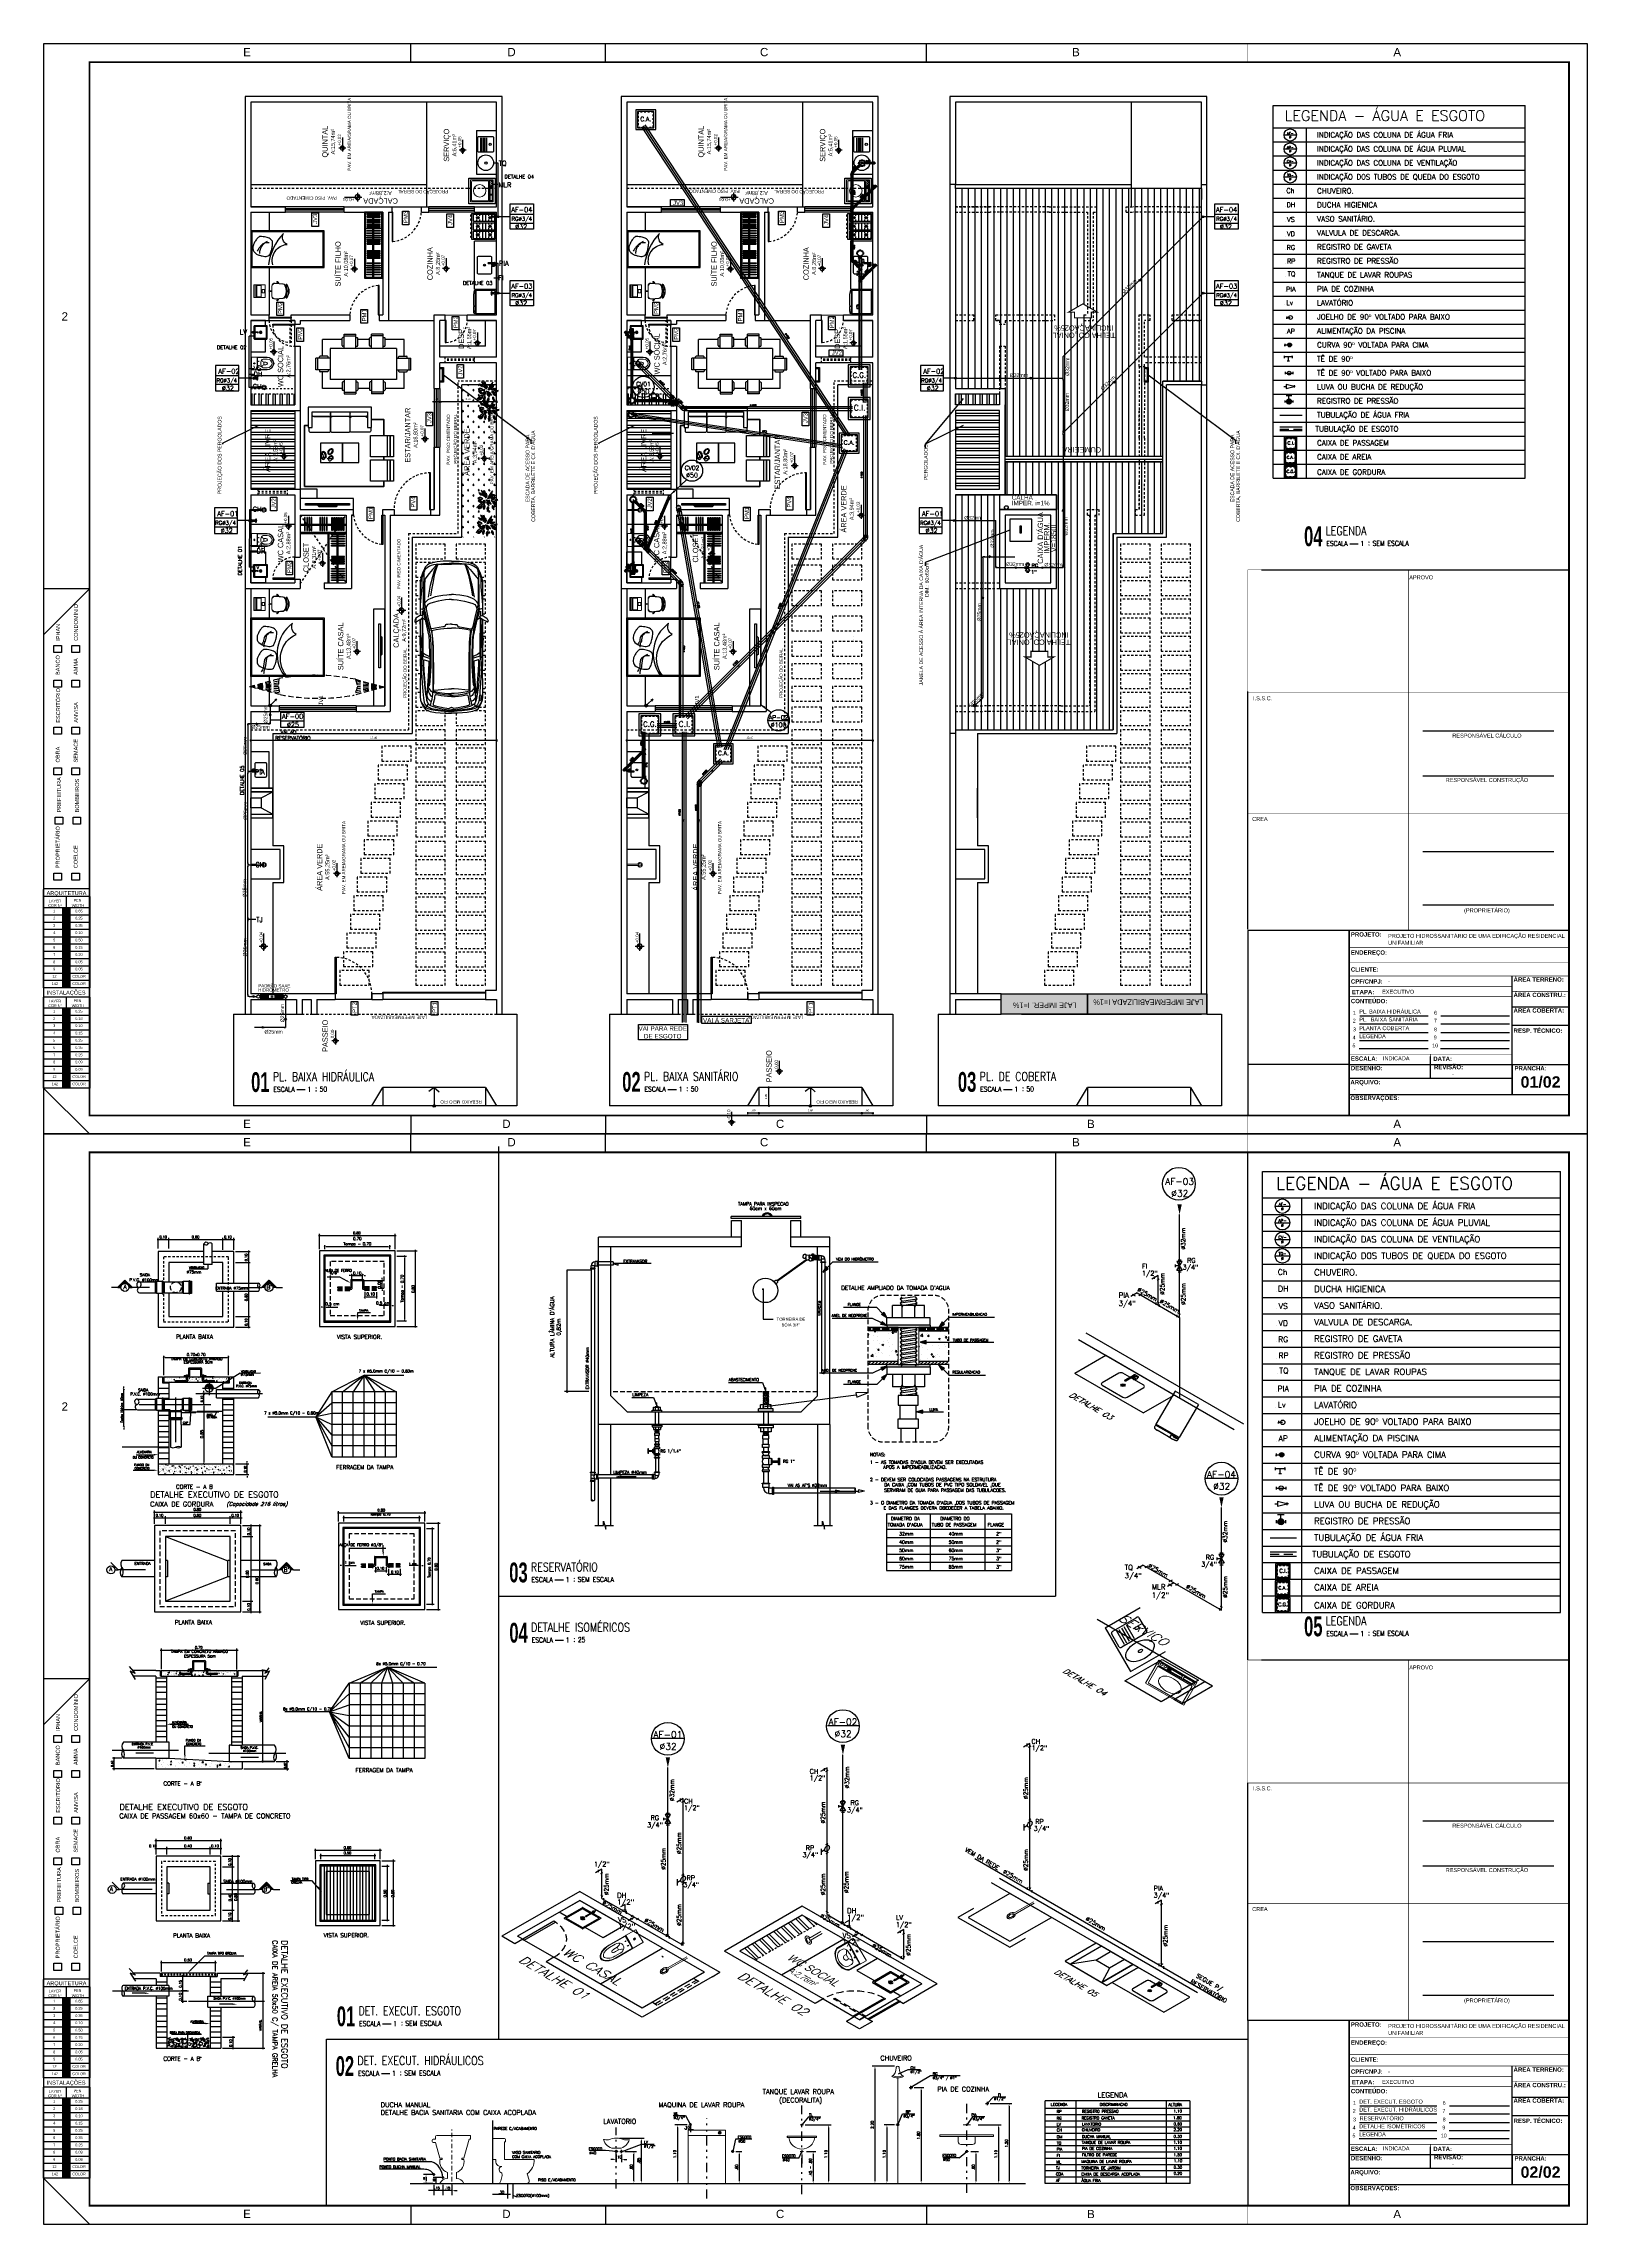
# Model space of a CAD drawing. Header units: millimetres. Extents: x 3923 to 4007, y 744 to 863.
import ezdxf
from ezdxf.enums import TextEntityAlignment as Align

# ---------------------------------------------------------------- set-up
doc = ezdxf.new("R2010")
doc.units = ezdxf.units.MM
for name, pattern in [('CENTER2', [28.575, 19.05, -3.175, 3.175, -3.175]), ('CONTINUO', [0]), ('DASHDOT2', [0.5, 0.25, -0.125, 0, -0.125]), ('DASHED', [0.75, 0.5, -0.25]), ('DIVIDE', [1.25, 0.5, -0.25, 0, -0.25, 0, -0.25]), ('HIDDEN', [0.375, 0.25, -0.125]), ('HIDDEN2', [0.1875, 0.125, -0.0625]), ('HIDDENX2', [0.75, 0.5, -0.25])]:
    doc.linetypes.add(name, pattern=pattern)
for name, color, linetype in [('-HIDRO', 8, 'Continuous'), ('0-COTAS', 8, 'Continuous'), ('A-LAYOUT', 7, 'Continuous'), ('a-pem-m', 6, 'Continuous'), ('A-PEN-B', 5, 'Continuous'), ('A-PEN-C', 4, 'Continuous'), ('A-PEN-G', 3, 'Continuous'), ('A-PEN-M', 6, 'Continuous'), ('A-PEN-R', 1, 'Continuous'), ('A-PEN-W', 7, 'Continuous'), ('A-PEN-Y', 2, 'Continuous'), ('AF', 5, 'Continuous'), ('AR-MOB', 252, 'Continuous'), ('CERC02', 3, 'Continuous'), ('CONEXAO_AG_FRIA', 2, 'Continuous'), ('CONEXÃO_HIDRÁULICA', 2, 'Continuous'), ('COTA', 7, 'Continuous'), ('COTAS', 7, 'Continuous'), ('COTAS01', 7, 'Continuous'), ('DETALLHES_CAIXAS', 6, 'Continuous'), ('DETALLHES_HIDRAULICO', 4, 'Continuous'), ('Diametro', 2, 'Continuous'), ('DIVERSOS', 1, 'Continuous'), ('E-txt-g', 3, 'Continuous'), ('Eixo', 4, 'HIDDENX2'), ('ESPECIFICAÇÃO02', 7, 'Continuous'), ('Fluxo', 1, 'Continuous'), ('HID-TUBPRIMARIO', 5, 'Continuous'), ('HIDRO 01', 4, 'Continuous'), ('HIDROGRAFIA', 4, 'Continuous'), ('LAY-OUT03', 6, 'Continuous'), ('LAY-OUT04', 4, 'Continuous'), ('LAYER8', 9, 'Continuous'), ("LINHA - PROJETU'S", 1, 'Continuous'), ('P2', 1, 'Continuous'), ("PRANCHA - PROJETU'S", 7, 'Continuous'), ('Prumadas_L', 1, 'Continuous'), ('Prumadas_Q', 3, 'Continuous'), ('Prumadas_T', 2, 'Continuous'), ('TEXT', 2, 'Continuous'), ('TEXTO', 3, 'Continuous'), ('Texto-Tubos', 7, 'Continuous'), ('TigreCad', 3, 'Continuous'), ('Tinterno', 9, 'Continuous'), ('TUBELPAREDE', 2, 'Continuous'), ('TUBOS_ESGOTO', 5, 'Continuous'), ('TUBULACAO', 2, 'Continuous'), ('TUBULAÇÃO_ESGOTO', 5, 'Continuous'), ('TUBULAÇÃO_HIDRÁULICA', 5, 'Continuous'), ('TXT_0', 7, 'Continuous'), ('TXT_1', 2, 'Continuous'), ('TXT_2', 6, 'Continuous')]:
    doc.layers.add(name, color=color, linetype=linetype)
for name, color, linetype, lineweight in [('BLOCOS HIDRAULICA', 4, 'Continuous', 9), ('E-Lay-9', 9, 'Continuous', 9), ('E-Txt-W', 7, 'Continuous', 20)]:
    doc.layers.add(name, color=color, linetype=linetype, lineweight=lineweight)
doc.styles.add('100-25', font='ROMANS.shx', dxfattribs={"height": 0.12})
doc.styles.add('ADITIVOCAD', font='ROMANS.shx')
doc.styles.add('ARIAL', font='arial.ttf', dxfattribs={"height": 2})
doc.styles.add('CARIMBO_DADOS', font='arial.ttf', dxfattribs={"height": 0.1})
doc.styles.add('F2', font='ARIALN.TTF')
doc.styles.add('HELVET', font='HELVET.SHX')
doc.styles.add('R80', font='simplex.shx', dxfattribs={"height": 12})
doc.styles.add('REG140', font='romans.shx', dxfattribs={"width": 0.8, "height": 0.35})
doc.styles.add('REG60', font='romans.shx', dxfattribs={"width": 0.8, "height": 0.15})
doc.styles.add('REG80', font='romans.shx', dxfattribs={"width": 0.8, "height": 0.2})
doc.styles.add('ROMANS', font='romans__.ttf', dxfattribs={"height": 0.1})
doc.styles.add('SANSSERIF2', font='sanssb__.ttf', dxfattribs={"width": 0.8})
doc.styles.get("Standard").update_dxf_attribs({"font": 'arial.ttf'})
doc.styles.add('TCTUBOS-TXT', font='txt.shx')
doc.dimstyles.new('ARQUITETURA', dxfattribs={"dimtxt": 0.11, "dimasz": 0.05, "dimexe": 0.1, "dimexo": 0, "dimgap": 0.1, "dimtad": 1, "dimzin": 5, "dimdsep": 46, "dimtxsty": 'F2', "dimblk": 'COTA', "dimcen": 0, "dimse1": 1, "dimse2": 1, "dimadec": 0, "dimazin": 0, "dimtfac": 2, "dimtix": 1, "dimtmove": 2, "dimatfit": 3, "dimldrblk": 'COTA', "dimfxl": 1, "dimtolj": 1, "dimtzin": 5, "dimarcsym": 0})
doc.dimstyles.new('COTAS_EXTERNAS', dxfattribs={"dimtxt": 0.1, "dimasz": 0.01, "dimexe": 0, "dimexo": 0, "dimgap": 0.07, "dimtad": 1, "dimzin": 5, "dimdsep": 46, "dimtxsty": 'CARIMBO_DADOS', "dimblk1": 'CIRCULOS', "dimblk2": 'CIRCULOS', "dimsah": 1, "dimcen": 0, "dimse1": 1, "dimse2": 1, "dimclrd": 8, "dimclre": 8, "dimclrt": 230, "dimadec": 0, "dimazin": 0, "dimtfac": 100, "dimtix": 1, "dimtmove": 2, "dimatfit": 3, "dimldrblk": 'CIRCULOS', "dimfxl": 1, "dimtolj": 1, "dimtzin": 5, "dimarcsym": 0})
doc.dimstyles.get("Standard").update_dxf_attribs({"dimtxt": 0.18, "dimasz": 0.18, "dimexe": 0.18, "dimexo": 0.0625, "dimgap": 0.09, "dimtad": 0, "dimtih": 1, "dimtoh": 1, "dimdec": 4, "dimzin": 0, "dimdsep": 46, "dimtxsty": 'Standard', "dimcen": 0.09, "dimadec": 0, "dimazin": 0, "dimtfac": 1, "dimtdec": 4, "dimtofl": 0, "dimtmove": 0, "dimatfit": 3, "dimfxl": 1, "dimtolj": 1, "dimtzin": 0, "dimarcsym": 0})
pattern_1 = [(270, (5938.9995, -8757.9101), (0.34925, -8e-17), [])]

# ---------------------------------------------------------------- blocks, each defined once
blk = doc.blocks.new('ADFSGASDFG')
at = {"layer": "PRANCHA - PROJETU'S"}
h = blk.add_hatch(color=1, dxfattribs=at)
h.set_gradient(color1=(255, 0, 0), color2=(255, 0, 0), tint=1)
h.paths.add_polyline_path([(278.03, 60.27), (277.63, 60.27), (277.63, 59.87), (278.03, 59.87)])
h = blk.add_hatch(color=1, dxfattribs=at)
h.set_gradient(color1=(255, 255, 0), color2=(255, 255, 0), tint=1)
h.paths.add_polyline_path([(278.03, 59.47), (278.03, 59.87), (277.63, 59.87), (277.63, 59.47)])
h = blk.add_hatch(color=1, dxfattribs=at)
h.set_gradient(color1=(0, 255, 0), color2=(0, 255, 0), tint=1)
h.paths.add_polyline_path([(278.03, 59.47), (277.63, 59.47), (277.63, 59.08), (278.03, 59.08)])
h = blk.add_hatch(color=1, dxfattribs=at)
h.set_gradient(color1=(0, 255, 255), color2=(0, 255, 255), tint=1)
h.paths.add_polyline_path([(278.03, 59.08), (277.63, 59.08), (277.63, 58.68), (278.03, 58.68)])
h = blk.add_hatch(color=1, dxfattribs=at)
h.set_gradient(color1=(0, 0, 255), color2=(0, 0, 255), tint=1)
h.paths.add_polyline_path([(278.03, 58.68), (277.63, 58.68), (277.63, 58.29), (278.03, 58.29)])
h = blk.add_hatch(color=1, dxfattribs=at)
h.set_gradient(color1=(255, 0, 255), color2=(255, 0, 255), tint=1)
h.paths.add_polyline_path([(278.03, 58.29), (277.63, 58.29), (277.63, 57.89), (278.03, 57.89)])
h = blk.add_hatch(color=1, dxfattribs=at)
h.set_gradient(color1=(255, 255, 255), tint=1)
h.paths.add_polyline_path([(278.03, 57.89), (277.63, 57.89), (277.63, 57.49), (278.03, 57.49)])
h = blk.add_hatch(color=1, dxfattribs=at)
h.set_gradient(color1=(128, 128, 128), color2=(128, 128, 128), tint=1)
h.paths.add_polyline_path([(278.03, 57.49), (277.63, 57.49), (277.63, 57.1), (278.03, 57.1)])
h = blk.add_hatch(color=1, dxfattribs=at)
h.set_gradient(color1=(192, 192, 192), color2=(192, 192, 192), tint=1)
h.paths.add_polyline_path([(278.03, 57.1), (277.63, 57.1), (277.63, 56.7), (278.03, 56.7)])
h = blk.add_hatch(color=1, dxfattribs=at)
h.set_gradient(color1=(204, 0, 0), color2=(204, 0, 0), tint=1)
h.paths.add_polyline_path([(278.03, 56.31), (278.03, 56.7), (277.63, 56.7), (277.63, 56.31)])
h = blk.add_hatch(color=1, dxfattribs=at)
h.set_gradient(color1=(0, 153, 204), color2=(0, 153, 204), tint=1)
h.paths.add_polyline_path([(278.03, 56.31), (277.63, 56.31), (277.63, 55.91), (278.03, 55.91)])
h = blk.add_hatch(color=1, dxfattribs=at)
h.set_gradient(color1=(255, 0, 0), color2=(255, 0, 0), tint=1)
h.paths.add_polyline_path([(278.03, 54.8), (277.63, 54.8), (277.63, 54.41), (278.03, 54.41)])
h = blk.add_hatch(color=1, dxfattribs=at)
h.set_gradient(color1=(255, 255, 0), color2=(255, 255, 0), tint=1)
h.paths.add_polyline_path([(278.03, 54.01), (278.03, 54.41), (277.63, 54.41), (277.63, 54.01)])
h = blk.add_hatch(color=1, dxfattribs=at)
h.set_gradient(color1=(0, 255, 0), color2=(0, 255, 0), tint=1)
h.paths.add_polyline_path([(278.03, 54.01), (277.63, 54.01), (277.63, 53.61), (278.03, 53.61)])
h = blk.add_hatch(color=1, dxfattribs=at)
h.set_gradient(color1=(0, 255, 255), color2=(0, 255, 255), tint=1)
h.paths.add_polyline_path([(278.03, 53.61), (277.63, 53.61), (277.63, 53.22), (278.03, 53.22)])
h = blk.add_hatch(color=1, dxfattribs=at)
h.set_gradient(color1=(0, 0, 255), color2=(0, 0, 255), tint=1)
h.paths.add_polyline_path([(278.03, 53.22), (277.63, 53.22), (277.63, 52.82), (278.03, 52.82)])
h = blk.add_hatch(color=1, dxfattribs=at)
h.set_gradient(color1=(255, 0, 255), color2=(255, 0, 255), tint=1)
h.paths.add_polyline_path([(278.03, 52.82), (277.63, 52.82), (277.63, 52.43), (278.03, 52.43)])
h = blk.add_hatch(color=1, dxfattribs=at)
h.set_gradient(color1=(255, 255, 255), tint=1)
h.paths.add_polyline_path([(278.03, 52.43), (277.63, 52.43), (277.63, 52.03), (278.03, 52.03)])
h = blk.add_hatch(color=1, dxfattribs=at)
h.set_gradient(color1=(128, 128, 128), color2=(128, 128, 128), tint=1)
h.paths.add_polyline_path([(278.03, 52.03), (277.63, 52.03), (277.63, 51.63), (278.03, 51.63)])
h = blk.add_hatch(color=1, dxfattribs=at)
h.set_gradient(color1=(192, 192, 192), color2=(192, 192, 192), tint=1)
h.paths.add_polyline_path([(278.03, 51.63), (277.63, 51.63), (277.63, 51.24), (278.03, 51.24)])
h = blk.add_hatch(color=1, dxfattribs=at)
h.set_gradient(color1=(204, 0, 0), color2=(204, 0, 0), tint=1)
h.paths.add_polyline_path([(278.03, 50.84), (278.03, 51.24), (277.63, 51.24), (277.63, 50.84)])
h = blk.add_hatch(color=1, dxfattribs=at)
h.set_gradient(color1=(0, 153, 204), color2=(0, 153, 204), tint=1)
h.paths.add_polyline_path([(278.03, 50.84), (277.63, 50.84), (277.63, 50.45), (278.03, 50.45)])
at = {"layer": "PRANCHA - PROJETU'S", "color": 1}
for p, q in [((360.68, 107.35), (276.58, 107.35)), ((276.58, 107.35), (276.58, 47.95)), ((296.58, 106.35), (296.58, 107.35)), ((307.18, 106.35), (307.18, 107.35)), ((360.68, 47.95), (360.68, 107.35)), ((279.08, 77.65), (276.58, 75.15)), ((279.08, 77.65), (276.58, 77.65)), ((279.08, 47.95), (276.58, 50.45)), ((296.58, 48.95), (296.58, 47.95)), ((307.18, 48.95), (307.18, 47.95)), ((307.18, 48.95), (307.18, 47.95)), ((276.58, 47.95), (360.68, 47.95))]:
    blk.add_line(p, q, dxfattribs=at)
at = {"layer": "PRANCHA - PROJETU'S"}
for p, q in [((279.09, 61.3), (276.58, 61.3)), ((276.58, 55.91), (276.58, 61.27)), ((279.09, 60.88), (276.58, 60.88)), ((279.09, 60.88), (276.58, 60.88)), ((277.83, 60.27), (277.83, 60.88)), ((279.09, 60.88), (279.09, 55.91)), ((279.09, 60.27), (276.58, 60.27)), ((279.09, 59.87), (276.58, 59.87)), ((279.09, 59.47), (276.58, 59.47)), ((277.63, 55.91), (277.63, 60.27)), ((278.03, 55.91), (278.03, 60.27)), ((279.09, 59.08), (276.58, 59.08)), ((279.09, 58.68), (276.58, 58.68)), ((279.09, 58.29), (276.58, 58.29)), ((279.09, 57.89), (276.58, 57.89)), ((279.09, 57.49), (276.58, 57.49)), ((279.09, 57.1), (276.58, 57.1)), ((279.09, 56.7), (276.58, 56.7)), ((279.09, 56.31), (276.58, 56.31)), ((279.09, 55.91), (276.58, 55.91)), ((279.09, 55.41), (276.58, 55.41)), ((276.58, 50.45), (276.58, 55.41)), ((279.09, 54.8), (276.58, 54.8)), ((277.63, 50.45), (277.63, 54.8)), ((277.83, 54.8), (277.83, 55.41)), ((278.03, 50.45), (278.03, 54.8)), ((279.09, 55.41), (279.09, 50.45)), ((279.09, 54.41), (276.58, 54.41)), ((279.09, 54.01), (276.58, 54.01)), ((279.09, 53.61), (276.58, 53.61)), ((279.09, 53.22), (276.58, 53.22)), ((279.09, 52.82), (276.58, 52.82)), ((279.09, 52.43), (276.58, 52.43)), ((279.09, 52.03), (276.58, 52.03)), ((279.09, 51.63), (276.58, 51.63)), ((279.09, 51.24), (276.58, 51.24)), ((279.09, 50.84), (276.58, 50.84)), ((279.09, 50.45), (276.58, 50.45))]:
    blk.add_line(p, q, dxfattribs=at)
at = {"layer": "PRANCHA - PROJETU'S", "color": 4, "const_width": 0.1}
blk.add_lwpolyline([(279.08, 106.35), (359.68, 106.35), (359.68, 48.95), (279.08, 48.95)], close=True, dxfattribs=at)
at = {"layer": "PRANCHA - PROJETU'S"}
for points in [[(277.13, 74.57), (277.55, 74.57), (277.55, 74.19), (277.13, 74.19)], [(278.11, 74.57), (278.53, 74.57), (278.53, 74.19), (278.11, 74.19)], [(277.13, 72.67), (277.55, 72.67), (277.55, 72.29), (277.13, 72.29)], [(278.11, 72.67), (278.53, 72.67), (278.53, 72.29), (278.11, 72.29)], [(277.13, 70.12), (277.55, 70.12), (277.55, 69.73), (277.13, 69.73)], [(278.11, 70.12), (278.53, 70.12), (278.53, 69.73), (278.11, 69.73)], [(277.13, 67.9), (277.55, 67.9), (277.55, 67.52), (277.13, 67.52)], [(278.11, 67.9), (278.53, 67.9), (278.53, 67.52), (278.11, 67.52)], [(277.2, 65.21), (277.62, 65.21), (277.62, 64.82), (277.2, 64.82)], [(278.18, 65.21), (278.59, 65.21), (278.59, 64.82), (278.18, 64.82)], [(277.13, 62.16), (277.55, 62.16), (277.55, 61.77), (277.13, 61.77)], [(278.11, 62.16), (278.53, 62.16), (278.53, 61.77), (278.11, 61.77)]]:
    blk.add_lwpolyline(points, close=True, dxfattribs=at)
at = {"layer": "PRANCHA - PROJETU'S", "color": 50, "linetype": 'Continuous', "style": 'ARIAL'}
for s, p in [('E', (287.66, 106.9)), ('D', (302.07, 106.9)), ('C', (315.83, 106.9)), ('2', (277.73, 92.5)), ('E', (287.66, 48.5)), ('D', (301.79, 48.5)), ('C', (316.7, 48.5)), ('C', (316.7, 48.5))]:
    blk.add_text(s, height=0.45, dxfattribs=at).set_placement(p, align=Align.MIDDLE)
at = {"layer": "PRANCHA - PROJETU'S", "color": 2, "style": 'ARIAL'}
for s, height, p in [('CONDOMÍNIO', 0.217, (278.23, 74.82)), ('IPHAN', 0.217, (277.26, 74.82)), ('BANCO', 0.217, (277.24, 72.96)), ('AMMA', 0.217, (278.22, 72.96)), ('ESCRITÓRIO', 0.217, (277.26, 70.36)), ('ANVISA', 0.217, (278.23, 70.36)), ('OBRA', 0.217, (277.24, 68.19)), ('SEMACE', 0.217, (278.22, 68.19)), ('PREFEITURA', 0.217, (277.31, 65.47)), ('BOMBEIROS', 0.217, (278.29, 65.47)), ('PROPRIETÁRIO', 0.2168, (277.24, 62.43)), ('COELCE', 0.217, (278.22, 62.43))]:
    blk.add_text(s, height=height, rotation=90, dxfattribs=at).set_placement(p, align=Align.TOP_LEFT)
for s, p in [('ARQUITETURA', (276.74, 61.18)), ('INSTALAÇÕES', (276.74, 55.76))]:
    blk.add_text(s, height=0.2168, dxfattribs=at).set_placement(p, align=Align.TOP_LEFT)
at = {"layer": "PRANCHA - PROJETU'S", "style": 'ARIAL'}
for s, p in [('LAYER', (276.86, 60.72)), ('PEN', (278.21, 60.75)), ('COR Nº', (276.83, 60.47)), ('2', (277.1, 59.78)), ('1', (277.1, 60.17)), ('WIDTH', (278.11, 60.47)), ('0.65', (278.3, 60.17)), ('0.25', (278.3, 59.78)), ('3', (277.1, 59.38)), ('4', (277.1, 58.99)), ('5', (277.1, 58.59)), ('0.35', (278.3, 59.38)), ('0.10', (278.3, 58.99)), ('0.50', (278.3, 58.59)), ('6', (277.1, 58.19)), ('7', (277.1, 57.8)), ('8', (277.1, 57.4)), ('0.15', (278.3, 58.19)), ('0.20', (278.3, 57.8)), ('0.05', (278.3, 57.4)), ('142', (277.02, 56.21)), ('12', (277.05, 56.61)), ('9', (277.1, 57.01)), ('COLOR', (278.14, 56.61)), ('COLOR', (278.14, 56.21)), ('0.05', (278.3, 57.01)), ('COR Nº', (276.83, 55.01)), ('LAYER', (276.86, 55.26)), ('1', (277.1, 54.71)), ('WIDTH', (278.11, 55.01)), ('PEN', (278.21, 55.28)), ('0.25', (278.3, 54.71)), ('2', (277.1, 54.31)), ('3', (277.1, 53.92)), ('4', (277.1, 53.52)), ('0.18', (278.3, 54.31)), ('0.10', (278.3, 53.92)), ('0.15', (278.3, 53.52)), ('5', (277.1, 53.13)), ('6', (277.1, 52.73)), ('7', (277.1, 52.33)), ('0.25', (278.3, 53.13)), ('0.35', (278.3, 52.73)), ('0.25', (278.3, 52.33)), ('12', (277.05, 51.15)), ('8', (277.1, 51.94)), ('9', (277.1, 51.54)), ('COLOR', (278.14, 51.15)), ('0.09', (278.3, 51.94)), ('0.09', (278.3, 51.54)), ('142', (277.02, 50.75)), ('COLOR', (278.14, 50.75))]:
    blk.add_text(s, height=0.148, dxfattribs=at).set_placement(p, align=Align.TOP_LEFT)
blk = doc.blocks.new('CRBODADOSÇ')
at = {"layer": "PRANCHA - PROJETU'S", "color": 3}
blk.add_line((164.83, 196.92), (165.29, 196.92), dxfattribs=at)
at = {"layer": "PRANCHA - PROJETU'S", "color": 3, "style": 'REG80', "width": 0.8}
for s, p in [('ESCALA', (163.55, 196.8)), ('1', (165.41, 196.8)), (':', (165.83, 196.84))]:
    blk.add_text(s, height=0.27, dxfattribs=at).set_placement(p)
at = {"layer": "PRANCHA - PROJETU'S", "color": 2, "style": 'REG140', "width": 0.8}
for tag, p in [('PROJETO', (163.52, 198.07)), ('DESENHO', (163.52, 197.39))]:
    blk.add_attdef(tag, p, '', height=0.472, dxfattribs=at)
at = {"layer": "PRANCHA - PROJETU'S", "style": 'SANSSERIF2', "width": 0.6}
blk.add_attdef('00', text='', height=1.08, dxfattribs=at).set_placement((162.84, 196.79), align=Align.CENTER)
at = {"layer": "PRANCHA - PROJETU'S", "color": 3, "style": 'REG80', "width": 0.8}
blk.add_attdef('ESCALA', (166.07, 196.81), '', height=0.27, dxfattribs=at)
blk = doc.blocks.new('TXT-AMB75')
at = {"layer": 'E-txt-g', "style": 'REG80', "width": 0.8, "flags": 8}
blk.add_attdef('TXT', text='', height=0.2, dxfattribs=at).set_placement((0.005, 0.296), align=Align.CENTER)
at = {"layer": 'E-Txt-W', "style": 'REG60', "width": 0.8, "flags": 8}
blk.add_attdef('TXT', text='', height=0.15, dxfattribs=at).set_placement((0.005, 0.027), align=Align.CENTER)
blk = doc.blocks.new('GELAD-VS')
at = {"color": 8}
blk.add_line((-0.096, -0.313), (-0.096, -0.315), dxfattribs=at)
for points in [[(-0.295, 0.27), (0.34, 0.27)], [(-0.295, 0.27), (-0.295, -0.252)], [(0.34, 0.27), (0.34, -0.252)], [(-0.295, -0.252), (0.34, -0.252)], [(-0.292, -0.267), (-0.292, -0.286), (-0.291, -0.29), (-0.291, -0.294), (-0.289, -0.298), (-0.286, -0.301), (-0.283, -0.304), (-0.28, -0.306), (-0.276, -0.308), (-0.272, -0.309), (-0.269, -0.309), (-0.265, -0.31), (-0.261, -0.31), (-0.258, -0.31), (-0.254, -0.311), (-0.251, -0.311), (-0.247, -0.312), (-0.243, -0.312), (-0.24, -0.312), (-0.236, -0.313), (-0.232, -0.313), (-0.228, -0.313), (-0.225, -0.314), (-0.221, -0.314), (-0.218, -0.314), (-0.214, -0.315), (-0.21, -0.315), (-0.206, -0.315), (-0.203, -0.315), (-0.199, -0.315), (-0.196, -0.315), (-0.192, -0.316), (-0.188, -0.316), (-0.184, -0.316), (-0.181, -0.316), (-0.177, -0.316), (-0.174, -0.316), (-0.17, -0.317), (-0.166, -0.317), (-0.162, -0.317), (-0.159, -0.317), (-0.155, -0.317), (-0.151, -0.317), (-0.148, -0.317), (-0.144, -0.317), (-0.14, -0.317), (-0.137, -0.317), (-0.133, -0.317), (-0.129, -0.316), (-0.126, -0.316), (-0.122, -0.316), (-0.118, -0.316), (-0.115, -0.316), (-0.111, -0.316), (-0.107, -0.315), (-0.104, -0.315), (-0.1, -0.315), (-0.096, -0.315)], [(-0.29, -0.265), (-0.29, -0.265), (-0.29, -0.265), (-0.29, -0.265), (-0.29, -0.265), (-0.29, -0.265), (-0.29, -0.265), (-0.291, -0.265), (-0.291, -0.265), (-0.291, -0.266), (-0.291, -0.266), (-0.291, -0.266), (-0.291, -0.266), (-0.291, -0.266), (-0.291, -0.266), (-0.291, -0.267)], [(-0.124, -0.265), (-0.29, -0.265)], [(-0.286, -0.252), (-0.286, -0.265)], [(-0.264, -0.265), (-0.264, -0.265), (-0.264, -0.265), (-0.264, -0.265), (-0.264, -0.265), (-0.264, -0.265), (-0.264, -0.265), (-0.264, -0.265), (-0.264, -0.265)], [(-0.262, -0.267), (-0.262, -0.266), (-0.262, -0.266), (-0.262, -0.266), (-0.262, -0.266), (-0.262, -0.266), (-0.262, -0.266), (-0.262, -0.265), (-0.263, -0.265), (-0.263, -0.265), (-0.263, -0.265), (-0.264, -0.265), (-0.264, -0.265)], [(-0.262, -0.267), (-0.262, -0.269)], [(-0.249, -0.283), (-0.251, -0.282), (-0.254, -0.281), (-0.256, -0.28), (-0.258, -0.278), (-0.26, -0.276), (-0.261, -0.274), (-0.262, -0.271), (-0.262, -0.269)], [(-0.112, -0.265), (-0.146, -0.275), (-0.18, -0.281), (-0.215, -0.284), (-0.249, -0.283)], [(-0.124, -0.265), (-0.122, -0.265), (-0.121, -0.265), (-0.119, -0.265), (-0.119, -0.265), (-0.118, -0.265)], [(-0.121, -0.265), (-0.122, -0.265)], [(-0.118, -0.265), (-0.118, -0.265)], [(-0.112, -0.265), (-0.113, -0.265), (-0.113, -0.265), (-0.113, -0.265), (-0.114, -0.265), (-0.114, -0.265), (-0.114, -0.265), (-0.115, -0.265), (-0.116, -0.265), (-0.116, -0.265), (-0.117, -0.265), (-0.118, -0.265), (-0.118, -0.265)], [(-0.118, -0.265), (-0.118, -0.265)], [(-0.112, -0.265), (-0.096, -0.265)], [(-0.097, -0.265), (-0.112, -0.265), (-0.112, -0.265), (-0.112, -0.265), (-0.112, -0.265), (-0.112, -0.265)], [(-0.097, -0.265), (-0.097, -0.265), (-0.097, -0.265), (-0.097, -0.265), (-0.097, -0.265), (-0.097, -0.265), (-0.097, -0.265), (-0.097, -0.265), (-0.097, -0.265), (-0.097, -0.265), (-0.097, -0.265), (-0.097, -0.265), (-0.097, -0.265)], [(-0.096, -0.265), (0.34, -0.265)], [(-0.096, -0.265), (-0.096, -0.265), (-0.096, -0.265), (-0.096, -0.265), (-0.096, -0.266)], [(-0.096, -0.265), (-0.096, -0.266)], [(-0.096, -0.265), (-0.096, -0.309)], [(-0.096, -0.265), (-0.096, -0.314), (-0.096, -0.309)], [(-0.096, -0.266), (-0.096, -0.308)], [(-0.096, -0.267), (-0.096, -0.267)], [(-0.066, -0.265), (-0.066, -0.265), (-0.066, -0.265), (-0.066, -0.265), (-0.066, -0.265), (-0.066, -0.265), (-0.066, -0.265), (-0.066, -0.265), (-0.066, -0.265), (-0.066, -0.265), (-0.066, -0.265), (-0.066, -0.265), (-0.066, -0.265), (-0.066, -0.265), (-0.066, -0.265), (-0.066, -0.265), (-0.066, -0.265), (-0.066, -0.265), (-0.066, -0.265), (-0.066, -0.265), (-0.066, -0.265)], [(0.158, -0.265), (0.142, -0.265)], [(0.142, -0.265), (0.158, -0.265), (0.158, -0.265), (0.158, -0.265), (0.158, -0.265), (0.158, -0.265)], [(0.158, -0.265), (0.158, -0.265), (0.159, -0.265), (0.159, -0.265), (0.159, -0.265), (0.16, -0.265), (0.16, -0.265), (0.161, -0.265), (0.161, -0.265), (0.162, -0.265), (0.163, -0.265), (0.164, -0.265), (0.164, -0.265)], [(0.164, -0.265), (0.164, -0.265)], [(0.164, -0.265), (0.164, -0.265)], [(0.169, -0.265), (0.168, -0.265), (0.167, -0.265), (0.165, -0.265), (0.165, -0.265), (0.164, -0.265)], [(0.167, -0.265), (0.168, -0.265)], [(0.169, -0.265), (0.336, -0.265)], [(0.309, -0.265), (0.309, -0.265), (0.309, -0.265), (0.309, -0.265), (0.309, -0.265), (0.309, -0.265), (0.309, -0.265)], [(0.338, -0.286), (0.337, -0.29), (0.336, -0.294), (0.335, -0.298), (0.332, -0.301), (0.329, -0.304), (0.325, -0.306), (0.322, -0.308), (0.318, -0.309)], [(0.332, -0.252), (0.332, -0.265)], [(0.338, -0.266), (0.338, -0.266), (0.338, -0.266), (0.338, -0.266), (0.338, -0.266), (0.338, -0.266), (0.338, -0.266), (0.338, -0.266), (0.337, -0.265), (0.337, -0.265), (0.336, -0.265), (0.336, -0.265), (0.336, -0.265), (0.336, -0.265), (0.336, -0.265), (0.336, -0.265)], [(0.338, -0.267), (0.338, -0.286)], [(-0.096, -0.308), (-0.096, -0.308), (-0.096, -0.308)], [(-0.096, -0.311), (-0.096, -0.311), (-0.096, -0.311), (-0.096, -0.311), (-0.096, -0.311), (-0.096, -0.31), (-0.096, -0.31), (-0.096, -0.31), (-0.096, -0.31), (-0.096, -0.31), (-0.096, -0.31), (-0.096, -0.309), (-0.096, -0.309), (-0.096, -0.309), (-0.096, -0.308), (-0.096, -0.308)], [(-0.096, -0.309), (-0.096, -0.31)], [(-0.096, -0.31), (-0.096, -0.311)], [(-0.096, -0.311), (-0.096, -0.311)], [(-0.096, -0.311), (-0.096, -0.314)], [(-0.096, -0.312), (-0.096, -0.312)], [(-0.096, -0.313), (-0.096, -0.313)], [(-0.08, -0.314), (-0.084, -0.314), (-0.096, -0.314), (-0.096, -0.314)], [(-0.066, -0.314), (-0.071, -0.314), (-0.08, -0.314)], [(-0.066, -0.314), (0.245, -0.315)], [(0.219, -0.316), (0.219, -0.316)], [(0.227, -0.316), (0.227, -0.316)], [(0.318, -0.309), (0.315, -0.309), (0.311, -0.31), (0.307, -0.31), (0.304, -0.31), (0.3, -0.311), (0.296, -0.311), (0.292, -0.312), (0.289, -0.312), (0.286, -0.312), (0.282, -0.313), (0.278, -0.313), (0.274, -0.313), (0.27, -0.314), (0.267, -0.314), (0.263, -0.314), (0.26, -0.315), (0.256, -0.315), (0.252, -0.315), (0.249, -0.315), (0.245, -0.315)]]:
    blk.add_lwpolyline(points, dxfattribs=at)
blk = doc.blocks.new('vaso-s')
at = {"color": 8}
for start, end in [(0, 180), (180, 0)]:
    blk.add_arc((0.08, 0), 0.0143, start, end, dxfattribs=at)
at = {"layer": 'E-Lay-9', "color": 8}
for p, q in [((0, 0.17), (0, 0)), ((0.426, 0.175), (0.005, 0.175)), ((0.16, 0.17), (0.16, 0.17)), ((0.16, 0.17), (0.16, 0)), ((0.426, 0.165), (0.165, 0.165)), ((0.17, 0), (0.17, 0.16)), ((0.213, 0.06), (0.189, 0.06)), ((0.201, 0.048), (0.201, 0.072)), ((0.341, 0.035), (0.341, 0)), ((0.391, 0.035), (0.341, 0.035)), ((0.431, 0.12), (0.346, 0.12)), ((0, -0.17), (0, 0)), ((0.426, -0.175), (0.005, -0.175)), ((0.16, -0.17), (0.16, 0)), ((0.16, -0.17), (0.16, -0.17)), ((0.426, -0.165), (0.165, -0.165)), ((0.17, 0), (0.17, -0.16)), ((0.213, -0.06), (0.189, -0.06)), ((0.201, -0.048), (0.201, -0.072)), ((0.341, -0.035), (0.341, 0)), ((0.391, -0.035), (0.341, -0.035)), ((0.431, -0.12), (0.346, -0.12))]:
    blk.add_line(p, q, dxfattribs=at)
for centre in [(0.201, 0.06), (0.201, -0.06)]:
    blk.add_circle(centre, 0.005, dxfattribs=at)
for centre, radius, start, end in [((0.005, 0.17), 0.005, 90, 180), ((0.155, 0.17), 0.005, 0, 90), ((0.165, 0.17), 0.00495, 180, 270), ((0.165, 0.16), 0.00495, 0, 90), ((0.518, -0.015), 0.262, 163.0355, 176.7233), ((0.346, 0.038), 0.0825, 90, 163.0355), ((0.375, 0.136), 0.107, 206.9395, 250.9647), ((0.391, -0.015), 0.05, 17.4576, 90), ((0.426, -0.015), 0.19, 4.5281, 90), ((0.426, -0.015), 0.18, 4.7802, 90), ((0.431, -0.015), 0.135, 6.3794, 90), ((0.005, -0.17), 0.005, 180, 270), ((0.155, -0.17), 0.005, 270, 0), ((0.165, -0.17), 0.00495, 90, 180), ((0.165, -0.16), 0.00495, 270, 0), ((0.518, 0.015), 0.262, 183.2767, 196.9645), ((0.346, -0.038), 0.0825, 196.9645, 270), ((0.375, -0.136), 0.107, 109.0353, 153.0605), ((0.391, 0.015), 0.05, 270, 342.5424), ((0.426, 0.015), 0.19, 270, 355.4719), ((0.426, 0.015), 0.18, 270, 355.2198), ((0.431, 0.015), 0.135, 270, 353.6206)]:
    blk.add_arc(centre, radius, start, end, dxfattribs=at)
blk = doc.blocks.new('Chuveiro')
at = {"layer": 'E-Lay-9', "color": 8}
for p, q in [((-0.031, 0.016), (-0.36, 0.016)), ((0.051, 0.016), (0.031, 0.016)), ((0.051, 0.016), (0.051, -0.016)), ((-0.031, -0.016), (-0.36, -0.016)), ((0.051, -0.016), (0.031, -0.016))]:
    blk.add_line(p, q, dxfattribs=at)
blk.add_circle((0, 0), 0.0348, dxfattribs=at)
for centre, radius, start, end in [((0, 0), 0.0624, 194.4775, 165.5225), ((0.009, 0), 0.0444, 339.4266, 20.5734)]:
    blk.add_arc(centre, radius, start, end, dxfattribs=at)
blk = doc.blocks.new('Fogão03_6')
at = {"layer": 'a-pem-m', "color": 8}
for p, q in [((-0.35, -0.65), (-0.35, 0)), ((-0.35, 0), (0.35, 0)), ((-0.35, 0), (0.35, 0)), ((-0.35, -0.65), (-0.35, 0)), ((-0.33, -0.59), (-0.33, -0.03)), ((-0.33, -0.59), (-0.33, -0.03)), ((-0.33, -0.103), (-0.28, -0.103)), ((-0.33, -0.103), (-0.28, -0.103)), ((-0.33, -0.186), (-0.28, -0.186)), ((-0.33, -0.186), (-0.28, -0.186)), ((-0.33, -0.269), (-0.137, -0.269)), ((-0.33, -0.269), (-0.137, -0.269)), ((-0.33, -0.351), (-0.137, -0.351)), ((-0.33, -0.351), (-0.137, -0.351)), ((-0.33, -0.434), (-0.28, -0.434)), ((-0.33, -0.434), (-0.28, -0.434)), ((-0.33, -0.517), (-0.28, -0.517)), ((-0.33, -0.517), (-0.28, -0.517)), ((-0.32, -0.02), (-0.147, -0.02)), ((-0.32, -0.02), (-0.147, -0.02)), ((-0.187, -0.103), (-0.137, -0.103)), ((-0.187, -0.103), (-0.137, -0.103)), ((-0.187, -0.186), (-0.137, -0.186)), ((-0.187, -0.186), (-0.137, -0.186)), ((-0.187, -0.434), (-0.137, -0.434)), ((-0.187, -0.434), (-0.137, -0.434)), ((-0.187, -0.517), (-0.137, -0.517)), ((-0.187, -0.517), (-0.137, -0.517)), ((-0.137, -0.59), (-0.137, -0.03)), ((-0.137, -0.59), (-0.137, -0.03)), ((-0.097, -0.59), (-0.097, -0.03)), ((-0.097, -0.59), (-0.097, -0.03)), ((-0.097, -0.103), (-0.047, -0.103)), ((-0.097, -0.103), (-0.047, -0.103)), ((-0.097, -0.186), (-0.047, -0.186)), ((-0.097, -0.186), (-0.047, -0.186)), ((-0.097, -0.269), (0.097, -0.269)), ((-0.097, -0.269), (0.097, -0.269)), ((-0.097, -0.351), (0.097, -0.351)), ((-0.097, -0.351), (0.097, -0.351)), ((-0.097, -0.434), (-0.047, -0.434)), ((-0.097, -0.434), (-0.047, -0.434)), ((-0.097, -0.517), (-0.047, -0.517)), ((-0.097, -0.517), (-0.047, -0.517)), ((-0.087, -0.02), (0.087, -0.02)), ((-0.087, -0.02), (0.087, -0.02)), ((0.047, -0.103), (0.097, -0.103)), ((0.047, -0.103), (0.097, -0.103)), ((0.047, -0.186), (0.097, -0.186)), ((0.047, -0.186), (0.097, -0.186)), ((0.047, -0.434), (0.097, -0.434)), ((0.047, -0.434), (0.097, -0.434)), ((0.047, -0.517), (0.097, -0.517)), ((0.047, -0.517), (0.097, -0.517)), ((0.097, -0.59), (0.097, -0.03)), ((0.097, -0.59), (0.097, -0.03)), ((0.137, -0.59), (0.137, -0.03)), ((0.137, -0.59), (0.137, -0.03)), ((0.137, -0.103), (0.187, -0.103)), ((0.137, -0.103), (0.187, -0.103)), ((0.137, -0.186), (0.187, -0.186)), ((0.137, -0.186), (0.187, -0.186)), ((0.137, -0.269), (0.33, -0.269)), ((0.137, -0.269), (0.33, -0.269)), ((0.137, -0.351), (0.33, -0.351)), ((0.137, -0.351), (0.33, -0.351)), ((0.137, -0.434), (0.187, -0.434)), ((0.137, -0.434), (0.187, -0.434)), ((0.137, -0.517), (0.187, -0.517)), ((0.137, -0.517), (0.187, -0.517)), ((0.147, -0.02), (0.32, -0.02)), ((0.147, -0.02), (0.32, -0.02)), ((0.28, -0.103), (0.33, -0.103)), ((0.28, -0.103), (0.33, -0.103)), ((0.28, -0.186), (0.33, -0.186)), ((0.28, -0.186), (0.33, -0.186)), ((0.28, -0.434), (0.33, -0.434)), ((0.28, -0.434), (0.33, -0.434)), ((0.28, -0.517), (0.33, -0.517)), ((0.28, -0.517), (0.33, -0.517)), ((0.33, -0.59), (0.33, -0.03)), ((0.33, -0.59), (0.33, -0.03)), ((0.35, -0.65), (0.35, 0)), ((0.35, -0.65), (0.35, 0)), ((-0.35, -0.65), (0.35, -0.65)), ((-0.35, -0.65), (0.35, -0.65)), ((-0.32, -0.6), (-0.147, -0.6)), ((-0.32, -0.6), (-0.147, -0.6)), ((-0.307, -0.65), (-0.307, -0.67)), ((-0.307, -0.65), (-0.307, -0.67)), ((-0.267, -0.66), (-0.307, -0.66)), ((-0.267, -0.66), (-0.307, -0.66)), ((-0.267, -0.67), (-0.307, -0.67)), ((-0.267, -0.67), (-0.307, -0.67)), ((-0.267, -0.65), (-0.267, -0.67)), ((-0.267, -0.65), (-0.267, -0.67)), ((-0.2, -0.65), (-0.2, -0.67)), ((-0.2, -0.65), (-0.2, -0.67)), ((-0.16, -0.66), (-0.2, -0.66)), ((-0.16, -0.66), (-0.2, -0.66)), ((-0.16, -0.67), (-0.2, -0.67)), ((-0.16, -0.67), (-0.2, -0.67)), ((-0.16, -0.65), (-0.16, -0.67)), ((-0.16, -0.65), (-0.16, -0.67)), ((-0.087, -0.6), (0.087, -0.6)), ((-0.087, -0.6), (0.087, -0.6)), ((-0.073, -0.65), (-0.073, -0.67)), ((-0.073, -0.65), (-0.073, -0.67)), ((-0.034, -0.66), (-0.073, -0.66)), ((-0.034, -0.66), (-0.073, -0.66)), ((-0.034, -0.67), (-0.073, -0.67)), ((-0.034, -0.67), (-0.073, -0.67)), ((-0.034, -0.65), (-0.034, -0.67)), ((-0.034, -0.65), (-0.034, -0.67)), ((0.034, -0.65), (0.034, -0.67)), ((0.034, -0.65), (0.034, -0.67)), ((0.073, -0.66), (0.034, -0.66)), ((0.073, -0.66), (0.034, -0.66)), ((0.073, -0.67), (0.034, -0.67)), ((0.073, -0.67), (0.034, -0.67)), ((0.073, -0.65), (0.073, -0.67)), ((0.073, -0.65), (0.073, -0.67)), ((0.147, -0.6), (0.32, -0.6)), ((0.147, -0.6), (0.32, -0.6)), ((0.16, -0.65), (0.16, -0.67)), ((0.16, -0.65), (0.16, -0.67)), ((0.2, -0.66), (0.16, -0.66)), ((0.2, -0.66), (0.16, -0.66)), ((0.2, -0.67), (0.16, -0.67)), ((0.2, -0.67), (0.16, -0.67)), ((0.2, -0.65), (0.2, -0.67)), ((0.2, -0.65), (0.2, -0.67)), ((0.267, -0.65), (0.267, -0.67)), ((0.267, -0.65), (0.267, -0.67)), ((0.307, -0.66), (0.267, -0.66)), ((0.307, -0.66), (0.267, -0.66)), ((0.307, -0.67), (0.267, -0.67)), ((0.307, -0.67), (0.267, -0.67)), ((0.307, -0.65), (0.307, -0.67)), ((0.307, -0.65), (0.307, -0.67))]:
    blk.add_line(p, q, dxfattribs=at)
for centre, radius in [((-0.233, -0.144), 0.0341), ((-0.233, -0.144), 0.0341), ((-0.233, -0.476), 0.0341), ((-0.233, -0.476), 0.0341), ((-0.233, -0.144), 0.02), ((-0.233, -0.144), 0.02), ((-0.233, -0.476), 0.02), ((-0.233, -0.476), 0.02), ((0, -0.144), 0.0341), ((0, -0.144), 0.0341), ((0, -0.476), 0.0341), ((0, -0.476), 0.0341), ((0, -0.144), 0.02), ((0, -0.144), 0.02), ((0, -0.476), 0.02), ((0, -0.476), 0.02), ((0.233, -0.144), 0.0341), ((0.233, -0.144), 0.0341), ((0.233, -0.476), 0.0341), ((0.233, -0.476), 0.0341), ((0.233, -0.144), 0.02), ((0.233, -0.144), 0.02), ((0.233, -0.476), 0.02), ((0.233, -0.476), 0.02)]:
    blk.add_circle(centre, radius, dxfattribs=at)
for centre, start, end in [((-0.32, -0.03), 89.99946, 179.99964), ((-0.32, -0.03), 89.99946, 179.99964), ((-0.32, -0.59), 179.99964, 269.99946), ((-0.32, -0.59), 179.99964, 269.99946), ((-0.147, -0.03), 359.99964, 89.99946), ((-0.147, -0.03), 359.99964, 89.99946), ((-0.147, -0.59), 269.99946, 359.99964), ((-0.147, -0.59), 269.99946, 359.99964), ((-0.087, -0.03), 89.99946, 179.99964), ((-0.087, -0.03), 89.99946, 179.99964), ((-0.087, -0.59), 179.99964, 269.99946), ((-0.087, -0.59), 179.99964, 269.99946), ((0.087, -0.03), 359.99964, 89.99946), ((0.087, -0.03), 359.99964, 89.99946), ((0.087, -0.59), 269.99946, 359.99964), ((0.087, -0.59), 269.99946, 359.99964), ((0.147, -0.03), 89.99946, 179.99964), ((0.147, -0.03), 89.99946, 179.99964), ((0.147, -0.59), 179.99964, 269.99946), ((0.147, -0.59), 179.99964, 269.99946), ((0.32, -0.03), 359.99964, 89.99946), ((0.32, -0.03), 359.99964, 89.99946), ((0.32, -0.59), 269.99946, 359.99964), ((0.32, -0.59), 269.99946, 359.99964)]:
    blk.add_arc(centre, 0.01, start, end, dxfattribs=at)
blk = doc.blocks.new('Cadeira')
at = {"layer": 'E-Lay-9', "color": 8}
for p, q in [((-0.139, 0), (0.139, 0)), ((-0.009, 0.054), (-0.009, 0.077)), ((-0.008, 0), (-0.008, 0.043)), ((-0.008, 0.043), (-0.006, 0.043)), ((0.006, 0.043), (0.007, 0.043)), ((0.007, 0), (0.007, 0.043)), ((0.01, 0.054), (0.01, 0.077)), ((-0.25, -0.159), (-0.265, -0.141)), ((-0.236, -0.147), (-0.251, -0.129)), ((-0.24, -0.165), (-0.241, -0.166)), ((-0.213, -0.185), (-0.241, -0.166)), ((-0.23, -0.156), (-0.231, -0.158)), ((-0.214, -0.162), (-0.23, -0.156)), ((-0.219, -0.084), (-0.2, -0.302)), ((-0.209, -0.094), (-0.19, -0.298)), ((-0.017, -0.396), (-0.017, -0.42)), ((0.017, -0.396), (0.017, -0.42)), ((0.209, -0.094), (0.19, -0.298)), ((0.219, -0.084), (0.2, -0.302)), ((0.213, -0.185), (0.241, -0.166)), ((0.214, -0.162), (0.23, -0.156)), ((0.23, -0.156), (0.231, -0.158)), ((0.236, -0.147), (0.251, -0.129)), ((0.24, -0.165), (0.241, -0.166)), ((0.25, -0.159), (0.265, -0.141))]:
    blk.add_line(p, q, dxfattribs=at)
blk.add_lwpolyline([(0.163, -0.381, -0.237888), (-0.163, -0.381, 0.605717), (-0.174, -0.395, 0.122717), (-0.17, -0.4, 0.323529), (0.17, -0.4, 0.122717), (0.174, -0.395, 0.605717)], format="xyb", close=True, dxfattribs=at)
for centre in [(0, 0.047), (-0.238, -0.158), (0.238, -0.158)]:
    blk.add_circle(centre, 0.005, dxfattribs=at)
for centre, radius, start, end in [((-0.139, -0.08), 0.08, 90, 182.56924), ((0, 0.065), 0.015, 281.63338, 257.45365), ((0, 0.048), 0.0075, 221.81031, 318.18969), ((0.139, -0.08), 0.08, 357.43076, 90), ((-0.25, -0.144), 0.015, 322.54635, 298.36662), ((-0.239, -0.157), 0.0075, 261.81031, 358.18969), ((-0.12, -0.089), 0.0887, 95.59249, 183.25223), ((-0.13, -0.296), 0.07, 185.12125, 243.60471), ((-0.12, -0.292), 0.07, 185.2999, 245.73609), ((-0.182, -0.396), 0.00782, 29.81088, 225.32554), ((-0.163, -0.39), 0.0275, 205.14546, 233.45713), ((0, -0.165), 0.305, 234.12379, 305.87621), ((-0.163, -0.39), 0.0125, 205.14546, 233.1301), ((0, -0.034), 0.362, 243.60471, 296.39529), ((0, -0.025), 0.362, 245.73609, 294.26391), ((0.12, -0.089), 0.0887, 356.74777, 84.40751), ((0.12, -0.292), 0.07, 294.26391, 354.7001), ((0.13, -0.296), 0.07, 296.39529, 354.87875), ((0.182, -0.396), 0.00782, 314.67446, 150.18912), ((0.163, -0.39), 0.0275, 306.54287, 334.85454), ((0.239, -0.157), 0.0075, 181.81031, 278.18969), ((0.25, -0.144), 0.015, 241.63338, 217.45365)]:
    blk.add_arc(centre, radius, start, end, dxfattribs=at)
blk = doc.blocks.new('Notebook')
at = {"layer": 'E-Lay-9', "color": 8}
for p, q in [((-0.175, 0.305), (-0.175, 0.3)), ((-0.175, 0.3), (-0.175, 0.265)), ((0.165, 0.315), (-0.165, 0.315)), ((-0.165, 0.255), (0.165, 0.255)), ((0.175, 0.3), (0.175, 0.305)), ((0.175, 0.265), (0.175, 0.3))]:
    blk.add_line(p, q, dxfattribs=at)
for points in [[(-0.165, 0), (0.165, 0, 0.414214), (0.175, 0.01), (0.175, 0.24, 0.414214), (0.165, 0.25), (-0.165, 0.25, 0.414214), (-0.175, 0.24), (-0.175, 0.01, 0.414214)], [(-0.165, 0.26), (0.165, 0.26, 0.414214), (0.17, 0.265), (0.17, 0.295, 0.414214), (0.165, 0.3), (-0.165, 0.3, 0.414214), (-0.17, 0.295), (-0.17, 0.265, 0.414214)]]:
    blk.add_lwpolyline(points, format="xyb", close=True, dxfattribs=at)
for points in [[(-0.155, 0.11), (0.155, 0.11), (0.155, 0.23), (-0.155, 0.23)], [(-0.105, 0.25), (-0.145, 0.25), (-0.145, 0.255), (-0.105, 0.255)], [(-0.045, 0.02), (0.045, 0.02), (0.045, 0.09), (-0.045, 0.09)], [(0.105, 0.25), (0.145, 0.25), (0.145, 0.255), (0.105, 0.255)]]:
    blk.add_lwpolyline(points, close=True, dxfattribs=at)
for centre, start, end in [((-0.165, 0.305), 90, 180), ((-0.165, 0.265), 180, 270), ((0.165, 0.305), 0, 90), ((0.165, 0.265), 270, 360)]:
    blk.add_arc(centre, 0.01, start, end, dxfattribs=at)
blk = doc.blocks.new('NIVEL')
at = {"layer": 'DIVERSOS'}
h = blk.add_hatch(color=7, dxfattribs=at)
h.paths.add_polyline_path([(0, 0.14, 0.414214), (-0.14, 0), (0, 0)])
h.paths.add_polyline_path([(0, 0), (0, -0.14, 0.414214), (0.14, 0)])
at = {"layer": 'DIVERSOS', "color": 7}
for p, q in [((0.71, 0), (-0.24, 0)), ((0, 0.24), (0, -0.24))]:
    blk.add_line(p, q, dxfattribs=at)
blk.add_circle((0, 0), 0.137, dxfattribs=at)
blk = doc.blocks.new('SALLA')
at = {"layer": 'AR-MOB', "color": 8}
for p, q in [((2372.901, 1146.027), (2372.175, 1146.027)), ((2372.175, 1146.027), (2372.175, 1145.826)), ((2372.901, 1145.826), (2372.901, 1146.027)), ((2373.727, 1146.027), (2373, 1146.027)), ((2373, 1146.027), (2373, 1145.826)), ((2373.727, 1145.826), (2373.727, 1146.027)), ((2372.175, 1145.916), (2372.901, 1145.916)), ((2372.175, 1145.826), (2372.175, 1145.245)), ((2372.175, 1145.245), (2372.901, 1145.245)), ((2372.901, 1145.245), (2372.901, 1145.826)), ((2373, 1145.916), (2373.727, 1145.916)), ((2373, 1145.826), (2373, 1145.245)), ((2373, 1145.245), (2373.727, 1145.245)), ((2373.727, 1145.245), (2373.727, 1145.826))]:
    blk.add_line(p, q, dxfattribs=at)
at = {"layer": 'AR-MOB', "color": 8, "lineweight": 60}
for points in [[(2372.175, 1145.698), (2371.996, 1145.698), (2371.996, 1142.997), (2374.07, 1142.997)], [(2373, 1145.698), (2372.901, 1145.698)], [(2374.271, 1145.278), (2374.271, 1145.698), (2373.727, 1145.698)], [(2373.697, 1142.997), (2374.071, 1142.997), (2374.071, 1143.118)]]:
    blk.add_lwpolyline(points, dxfattribs=at)
at = {"layer": 'AR-MOB', "color": 8}
for points in [[(2372.901, 1145.916), (2372.175, 1145.916), (2372.175, 1145.826), (2372.901, 1145.826)], [(2373.727, 1145.916), (2373, 1145.916), (2373, 1145.826), (2373.727, 1145.826)], [(2374.001, 1143.261), (2374.538, 1143.261), (2374.538, 1145.136), (2374.001, 1145.136), (2374.001, 1145.278), (2374.695, 1145.278), (2374.695, 1143.118), (2374.001, 1143.118), (2374.001, 1143.261)], [(2373.474, 1144.291), (2372.814, 1144.291), (2372.814, 1144.848), (2373.474, 1144.848)], [(2373.474, 1143.535), (2372.814, 1143.535), (2372.814, 1144.291), (2373.474, 1144.291)], [(2374.421, 1143.886), (2374.491, 1143.886)]]:
    blk.add_lwpolyline(points, close=True, dxfattribs=at)
for points in [[(2374.001, 1145.25), (2373.887, 1145.25, 0.414214), (2373.84, 1145.202), (2373.84, 1144.596, 0.414214), (2373.887, 1144.548), (2374.326, 1144.548, -0.414214), (2374.373, 1144.501), (2374.373, 1143.933, 0.414214), (2374.421, 1143.886, 0.414214), (2374.373, 1143.838, 0.414214), (2374.326, 1143.886, 0.414214), (2374.373, 1143.933)], [(2373.887, 1143.886), (2374.326, 1143.886), (2373.887, 1143.886, -0.414214), (2373.84, 1143.933), (2373.84, 1144.501, -0.414214), (2373.887, 1144.548)], [(2374.373, 1145.088), (2374.373, 1144.596, 0.414214), (2374.421, 1144.548)], [(2374.373, 1144.501, -0.414214), (2374.421, 1144.548), (2374.491, 1144.548)], [(2374.538, 1144.501, 0.414214), (2374.491, 1144.548, 0.414214), (2374.538, 1144.596)], [(2374.001, 1143.147), (2373.887, 1143.147, -0.414214), (2373.84, 1143.194), (2373.84, 1143.838, -0.414214), (2373.887, 1143.886)], [(2374.373, 1143.308), (2374.373, 1143.838), (2374.373, 1143.308, 0.414214), (2374.421, 1143.261)], [(2374.538, 1143.838, 0.414214), (2374.491, 1143.886, 0.414214), (2374.538, 1143.933)]]:
    blk.add_lwpolyline(points, format="xyb", dxfattribs=at)
for centre, radius, start, end in [((2374.326, 1145.088), 0.0475, 0, 90), ((2374.31, 1144.611), 0.0646, 283.68358, 346.31642), ((2374.421, 1145.088), 0.0475, 90, 180)]:
    blk.add_arc(centre, radius, start, end, dxfattribs=at)
for centre, major_axis, start_param, end_param in [((2372.939, 1143.881), (-0.0616, -0.0616), 3.141593, 9.424778), ((2373.181, 1143.881), (-0.0616, -0.0616), 3.141593, 9.424778), ((2373.034, 1143.637), (0.116, 0), 0, 6.283185)]:
    blk.add_ellipse(centre, major_axis=major_axis, ratio=0.629629, start_param=start_param, end_param=end_param, dxfattribs=at)
for points in [[(2373.017, 1143.959), (2373.006, 1143.97), (2372.99, 1143.976), (2372.945, 1143.978), (2372.915, 1143.964), (2372.962, 1143.919), (2372.945, 1143.89), (2372.939, 1143.838), (2372.945, 1143.814), (2372.979, 1143.786), (2372.907, 1143.784), (2372.951, 1143.794), (2372.973, 1143.807), (2373.02, 1143.851), (2373.04, 1143.891), (2373.031, 1143.938), (2373.026, 1143.95), (2373.017, 1143.959)], [(2373.18, 1143.637), (2373.18, 1143.658), (2373.171, 1143.678), (2373.131, 1143.722), (2373.088, 1143.737), (2373, 1143.742), (2372.955, 1143.73), (2372.997, 1143.687), (2372.982, 1143.659), (2372.987, 1143.6), (2372.911, 1143.575), (2372.962, 1143.643), (2372.995, 1143.635), (2373.081, 1143.632), (2373.137, 1143.551), (2373.174, 1143.603), (2373.18, 1143.62), (2373.18, 1143.637)], [(2373.259, 1143.959), (2373.248, 1143.97), (2373.232, 1143.976), (2373.187, 1143.978), (2373.157, 1143.964), (2373.108, 1143.919), (2373.09, 1143.89), (2373.084, 1143.838), (2373.091, 1143.814), (2373.125, 1143.786), (2373.149, 1143.784), (2373.193, 1143.794), (2373.215, 1143.807), (2373.262, 1143.851), (2373.282, 1143.891), (2373.273, 1143.938), (2373.268, 1143.95), (2373.259, 1143.959)]]:
    blk.add_open_spline(points, degree=3, knots=[0, 0, 0, 0, 0.519046, 0.519046, 1.493507, 1.493507, 2.470493, 2.470493, 3.20228, 3.20228, 3.934067, 3.934067, 4.665854, 4.665854, 5.866303, 5.866303, 6.283185, 6.283185, 6.283185, 6.283185], dxfattribs=at)
blk = doc.blocks.new('A$C118B4C87')
at = {"layer": 'COTAS01', "color": 8}
for p, q in [((0.717, 1.487), (0.181, 1.487)), ((0.181, 1.029), (0.181, 1.487)), ((1.46, 1.487), (1.143, 1.487)), ((2.404, 1.487), (1.885, 1.487)), ((2.404, 1.029), (2.404, 1.487)), ((0.181, 0.146), (0.181, 0.604)), ((2.404, 0.146), (2.404, 0.604)), ((0.717, 0.146), (0.181, 0.146)), ((1.46, 0.146), (1.143, 0.146)), ((2.404, 0.146), (1.885, 0.146))]:
    blk.add_line(p, q, dxfattribs=at)
blk.add_arc((1.123, 0.115), 0.02, 270, 0, dxfattribs=at)
at = {"layer": 'LAY-OUT03', "color": 8}
for p, q in [((0.717, 1.321), (0.717, 1.519)), ((0.77, 1.539), (0.737, 1.539)), ((0.77, 1.301), (0.737, 1.301)), ((0.77, 1.633), (1.09, 1.633)), ((0.77, 1.242), (0.77, 1.633)), ((0.77, 1.585), (1.09, 1.585)), ((1.09, 1.242), (1.09, 1.633)), ((1.09, 1.539), (1.123, 1.539)), ((1.09, 1.301), (1.123, 1.301)), ((1.143, 1.321), (1.143, 1.519)), ((1.46, 1.321), (1.46, 1.519)), ((1.512, 1.539), (1.48, 1.539)), ((1.512, 1.301), (1.48, 1.301)), ((1.833, 1.633), (1.512, 1.633)), ((1.512, 1.242), (1.512, 1.633)), ((1.833, 1.585), (1.512, 1.585)), ((1.833, 1.242), (1.833, 1.633)), ((1.833, 1.539), (1.865, 1.539)), ((1.833, 1.301), (1.865, 1.301)), ((1.885, 1.321), (1.885, 1.519)), ((0, 0.657), (0, 0.977)), ((0.391, 0.977), (0, 0.977)), ((0.391, 0.657), (0, 0.657)), ((0.048, 0.657), (0.048, 0.977)), ((0.095, 0.977), (0.095, 1.009)), ((0.095, 0.657), (0.095, 0.624)), ((0.312, 1.029), (0.115, 1.029)), ((0.312, 0.604), (0.115, 0.604)), ((0.332, 0.977), (0.332, 1.009)), ((0.332, 0.657), (0.332, 0.624)), ((2.193, 0.977), (2.584, 0.977)), ((2.193, 0.657), (2.584, 0.657)), ((2.252, 0.977), (2.252, 1.009)), ((2.252, 0.657), (2.252, 0.624)), ((2.272, 1.029), (2.47, 1.029)), ((2.272, 0.604), (2.47, 0.604)), ((2.49, 0.977), (2.49, 1.009)), ((2.49, 0.657), (2.49, 0.624)), ((2.536, 0.657), (2.536, 0.977)), ((2.584, 0.657), (2.584, 0.977)), ((0.717, 0.312), (0.717, 0.115)), ((0.77, 0.332), (0.737, 0.332)), ((0.77, 0.095), (0.737, 0.095)), ((0.77, 0.391), (0.77, 0)), ((0.77, 0.048), (1.09, 0.048)), ((0.77, 0), (1.09, 0)), ((1.09, 0.391), (1.09, 0)), ((1.09, 0.332), (1.123, 0.332)), ((1.09, 0.095), (1.123, 0.095)), ((1.143, 0.312), (1.143, 0.115)), ((1.46, 0.312), (1.46, 0.115)), ((1.512, 0.332), (1.48, 0.332)), ((1.512, 0.095), (1.48, 0.095)), ((1.512, 0.391), (1.512, 0)), ((1.833, 0.048), (1.512, 0.048)), ((1.833, 0), (1.512, 0)), ((1.833, 0.391), (1.833, 0)), ((1.833, 0.332), (1.865, 0.332)), ((1.833, 0.095), (1.865, 0.095)), ((1.885, 0.312), (1.885, 0.115))]:
    blk.add_line(p, q, dxfattribs=at)
for centre, start, end in [((0.737, 1.519), 90, 180), ((0.737, 1.321), 180, 270), ((1.123, 1.519), 360, 90), ((1.123, 1.321), 270, 0), ((1.48, 1.519), 90, 180), ((1.48, 1.321), 180, 270), ((1.865, 1.519), 360, 90), ((1.865, 1.321), 270, 0), ((0.115, 1.009), 90, 180), ((0.115, 0.624), 180, 270), ((0.312, 1.009), 0, 90), ((0.312, 0.624), 270, 360), ((2.272, 1.009), 90, 180), ((2.272, 0.624), 180, 270), ((2.47, 1.009), 0, 90), ((2.47, 0.624), 270, 360), ((0.737, 0.312), 90, 180), ((0.737, 0.115), 180, 270), ((1.123, 0.312), 0, 90), ((1.48, 0.312), 90, 180), ((1.48, 0.115), 180, 270), ((1.865, 0.312), 0, 90), ((1.865, 0.115), 270, 0)]:
    blk.add_arc(centre, 0.02, start, end, dxfattribs=at)
at = {"layer": 'LAY-OUT04', "color": 8}
for p, q in [((0.391, 1.242), (0.391, 0.391)), ((2.193, 1.242), (0.391, 1.242)), ((2.193, 1.242), (2.193, 0.391)), ((2.193, 0.391), (0.391, 0.391))]:
    blk.add_line(p, q, dxfattribs=at)
blk = doc.blocks.new('COTA')
at = {"layer": 'COTA'}
for p, q in [((-1, 0), (1, 0)), ((0, 1), (0, -1))]:
    blk.add_line(p, q, dxfattribs=at)
at = {"layer": 'COTA', "const_width": 0.5}
blk.add_lwpolyline([(-0.25, 0, 1), (0.25, 0, 1)], format="xyb", close=True, dxfattribs=at)
blk = doc.blocks.new('*D1339')
at = {"layer": '-HIDRO', "color": 0, "lineweight": -2}
blk.add_line((3947.66, 843.28), (3944.66, 843.28), dxfattribs=at)
at = {"layer": '-HIDRO', "color": 0, "lineweight": -2, "xscale": 0.05, "yscale": 0.05, "zscale": 0.05, "rotation": 180}
blk.add_blockref('COTA', (3944.61, 843.28), dxfattribs=at)
at = {"layer": '-HIDRO', "color": 0, "lineweight": -2, "xscale": 0.05, "yscale": 0.05, "zscale": 0.05}
blk.add_blockref('COTA', (3947.71, 843.28), dxfattribs=at)
at = {"layer": '-HIDRO', "color": 0, "insert": (3946.16, 843.44), "char_height": 0.11, "attachment_point": 5, "style": 'F2'}
blk.add_mtext('\\A1;3.10', dxfattribs=at)
blk = doc.blocks.new('*D1340')
at = {"layer": '-HIDRO', "color": 0, "lineweight": -2}
for p, q in [((3944.26, 843.28), (3944.21, 843.28)), ((3944.61, 843.28), (3944.31, 843.28)), ((3944.66, 843.28), (3944.71, 843.28))]:
    blk.add_line(p, q, dxfattribs=at)
at = {"layer": '-HIDRO', "color": 0, "lineweight": -2, "xscale": 0.05, "yscale": 0.05, "zscale": 0.05}
blk.add_blockref('COTA', (3944.31, 843.28), dxfattribs=at)
at = {"layer": '-HIDRO', "color": 0, "lineweight": -2, "xscale": 0.05, "yscale": 0.05, "zscale": 0.05, "rotation": 180}
blk.add_blockref('COTA', (3944.61, 843.28), dxfattribs=at)
at = {"layer": '-HIDRO', "color": 0, "insert": (3944.46, 843.44), "char_height": 0.11, "attachment_point": 5, "style": 'F2'}
blk.add_mtext('\\A1;.30', dxfattribs=at)
blk = doc.blocks.new('Maquina de Lavar')
at = {"layer": 'E-Lay-9', "color": 8}
for p, q in [((0.3, 0), (-0.3, 0)), ((-0.3, 0), (-0.3, -0.62)), ((-0.08, -0.01), (-0.28, -0.01)), ((-0.28, -0.01), (-0.28, -0.1)), ((0.28, -0.1), (-0.28, -0.1)), ((0.27, -0.13), (-0.27, -0.13)), ((-0.27, -0.13), (-0.27, -0.57)), ((0.25, -0.11), (-0.25, -0.11)), ((-0.25, -0.11), (-0.25, -0.13)), ((-0.136, -0.085), (-0.136, -0.01)), ((-0.086, -0.025), (-0.136, -0.025)), ((-0.086, -0.04), (-0.136, -0.04)), ((-0.086, -0.055), (-0.136, -0.055)), ((-0.086, -0.07), (-0.136, -0.07)), ((0.085, -0.085), (-0.136, -0.085)), ((-0.086, -0.085), (-0.086, -0.01)), ((-0.08, -0.01), (-0.08, -0.02)), ((0.28, -0.02), (-0.08, -0.02)), ((0.085, -0.035), (-0.065, -0.035)), ((0.085, -0.085), (0.085, -0.035)), ((0.115, -0.07), (0.115, -0.05)), ((0.25, -0.035), (0.13, -0.035)), ((0.25, -0.085), (0.13, -0.085)), ((0.25, -0.13), (0.25, -0.11)), ((0.265, -0.07), (0.265, -0.05)), ((0.27, -0.57), (0.27, -0.13)), ((0.28, -0.1), (0.28, -0.02)), ((0.3, -0.62), (0.3, 0)), ((-0.25, -0.59), (0.25, -0.59)), ((-0.3, -0.62), (0.3, -0.62))]:
    blk.add_line(p, q, dxfattribs=at)
for centre, radius in [((-0.237, -0.048), 0.0227), ((-0.174, -0.048), 0.0227), ((0, -0.37), 0.17)]:
    blk.add_circle(centre, radius, dxfattribs=at)
for centre, radius, start, end in [((-0.065, -0.02), 0.015, 180, 270), ((0.13, -0.05), 0.015, 90, 180), ((0.13, -0.07), 0.015, 180, 270), ((0.25, -0.05), 0.015, 360, 90), ((0.25, -0.07), 0.015, 270, 360), ((-0.25, -0.57), 0.02, 180, 270), ((0.25, -0.57), 0.02, 270, 360)]:
    blk.add_arc(centre, radius, start, end, dxfattribs=at)
blk = doc.blocks.new('A$C656368A0')
at = {"layer": 'COTAS01', "color": 8}
for p, q in [((0, 1.196), (0, 0)), ((0, 1.196), (0.55, 1.196)), ((0.11, 0.997), (0.11, 0.635)), ((0.15, 0.997), (0.15, 0.635)), ((0.19, 0.997), (0.19, 0.635)), ((0.23, 0.997), (0.23, 0.635)), ((0.27, 0.997), (0.27, 0.635)), ((0, 0), (0.55, 0))]:
    blk.add_line(p, q, dxfattribs=at)
for centre in [(0.374, 0.816), (0.259, 0.305)]:
    blk.add_circle(centre, 0.0307, dxfattribs=at)
at = {"layer": 'ESPECIFICAÇÃO02', "color": 8}
blk.add_lwpolyline([(0.466, 0.633, -0.414214), (0.436, 0.603), (0.065, 0.603, -0.414214), (0.035, 0.633), (0.035, 1.003, -0.414214), (0.065, 1.033), (0.436, 1.033, -0.414214), (0.466, 1.003)], format="xyb", close=True, dxfattribs=at)
blk.add_circle((0.254, 0.315), 0.212, dxfattribs=at)
blk = doc.blocks.new('REDE-flat-1')
at = {"color": 8, "linetype": 'HIDDEN2'}
for p, q in [((0, 0), (-0.705, 0.062)), ((0, 0), (-0.688, 0.014)), ((-3.104, -0.347), (-2.419, -0.081)), ((-3.104, -0.347), (-2.442, -0.14)), ((-3.104, -0.347), (-2.458, -0.191)), ((-3.104, -0.347), (-2.467, -0.238)), ((-3.104, -0.347), (-2.469, -0.281)), ((-3.104, -0.347), (-2.462, -0.324)), ((-3.104, -0.347), (-2.448, -0.367)), ((-3.104, -0.347), (-2.428, -0.413)), ((0, 0), (-0.674, -0.031)), ((0, 0), (-0.663, -0.075)), ((0, 0), (-0.657, -0.119)), ((0, 0), (-0.653, -0.165)), ((0, 0), (-0.652, -0.211))]:
    blk.add_line(p, q, dxfattribs=at)
blk.add_lwpolyline([(-2.41, -0.45), (-3.104, -0.347), (-2.419, -0.081)], dxfattribs=at)
for centre, radius, start, end in [((-1.073, -4.539), 4.656, 85.673, 106.8028), ((-2.019, 4.147), 4.614, 265.142, 287.2335)]:
    blk.add_arc(centre, radius, start, end, dxfattribs=at)
blk.add_open_spline([(-0.652, -0.26), (-0.652, -0.2), (-0.651, -0.074), (-0.697, 0.042), (-0.722, 0.103), (-0.722, 0.104), (-0.722, 0.104), (-0.722, 0.104)], degree=3, knots=[0, 0, 0, 0, 0.1780514, 0.3725016, 0.3725016, 0.3725016, 0.3740121, 0.3740121, 0.3740121, 0.3740121], dxfattribs=at)
for points in [[(-0.722, 0.103), (-0.722, 0.104), (-0.722, 0.104), (-0.722, 0.104)], [(-0.722, 0.104), (-0.481, 0.07), (-0.241, 0.035), (0, 0)], [(0, 0), (-0.217, -0.087), (-0.435, -0.173), (-0.652, -0.26)]]:
    blk.add_open_spline(points, degree=3, dxfattribs=at)
blk.add_spline([(-2.41, -0.45), (-2.469, -0.28), (-2.419, -0.081)], degree=3, dxfattribs=at)
blk = doc.blocks.new('*D1341')
at = {"layer": '-HIDRO', "color": 0, "lineweight": -2}
blk.add_line((3947.66, 824.83), (3934.36, 824.83), dxfattribs=at)
at = {"layer": '-HIDRO', "color": 0, "lineweight": -2, "xscale": 0.05, "yscale": 0.05, "zscale": 0.05, "rotation": 180}
blk.add_blockref('COTA', (3934.31, 824.83), dxfattribs=at)
at = {"layer": '-HIDRO', "color": 0, "lineweight": -2, "xscale": 0.05, "yscale": 0.05, "zscale": 0.05}
blk.add_blockref('COTA', (3947.71, 824.83), dxfattribs=at)
at = {"layer": '-HIDRO', "color": 0, "insert": (3941.01, 824.98), "char_height": 0.11, "attachment_point": 5, "style": 'F2'}
blk.add_mtext('\\A1;13.40', dxfattribs=at)
blk = doc.blocks.new('arb-pl48')
at = {"color": 8}
for p, q in [((-0.33, 0.33), (-0.42, 0.35)), ((-0.42, 0.35), (-0.33, 0.28)), ((-0.25, 0.3), (-0.33, 0.33)), ((-0.33, 0.28), (-0.23, 0.22)), ((-0.24, 0.07), (-0.3, 0.04)), ((-0.3, 0.04), (-0.23, 0)), ((-0.18, 0.05), (-0.29, 0.04)), ((-0.23, 0.33), (-0.25, 0.39)), ((-0.25, 0.39), (-0.18, 0.37)), ((-0.18, 0.31), (-0.25, 0.38)), ((-0.18, 0.26), (-0.25, 0.3)), ((-0.16, 0.08), (-0.24, 0.07)), ((-0.19, 0.28), (-0.23, 0.33)), ((-0.23, 0.22), (-0.14, 0.15)), ((-0.12, 0.25), (-0.19, 0.28)), ((-0.18, 0.37), (-0.11, 0.33)), ((-0.13, 0.28), (-0.18, 0.31)), ((-0.14, 0.2), (-0.18, 0.26)), ((-0.12, 0.02), (-0.18, 0.05)), ((-0.09, 0.04), (-0.16, 0.08)), ((-0.13, 0.15), (-0.14, 0.2)), ((-0.14, -0.02), (-0.07, 0)), ((-0.13, 0.24), (-0.12, 0.31)), ((-0.07, 0.27), (-0.13, 0.28)), ((-0.12, 0.17), (-0.13, 0.24)), ((-0.12, 0.31), (-0.06, 0.25)), ((-0.1, 0.2), (-0.12, 0.3)), ((-0.08, 0.27), (-0.12, 0.25)), ((-0.07, 0.12), (-0.12, 0.17)), ((-0.07, 0), (-0.12, 0.02)), ((-0.11, 0.45), (-0.09, 0.51)), ((-0.1, 0.38), (-0.11, 0.45)), ((-0.11, 0.33), (-0.07, 0.27)), ((-0.06, 0.32), (-0.1, 0.38)), ((-0.06, 0.15), (-0.1, 0.2)), ((-0.09, 0.51), (-0.04, 0.45)), ((-0.08, 0.4), (-0.09, 0.5)), ((-0.07, 0), (-0.09, 0.04)), ((-0.05, 0.35), (-0.08, 0.4)), ((-0.01, 0.31), (-0.06, 0.32)), ((-0.06, 0.25), (-0.03, 0.18)), ((-0.03, 0.11), (-0.06, 0.15)), ((-0.01, 0.31), (-0.05, 0.35)), ((-0.04, 0.45), (-0.01, 0.38)), ((-0.03, 0.18), (-0.03, 0.11)), ((-0.01, 0.38), (-0.01, 0.31)), ((0.06, 0.55), (0.01, 0.62)), ((0.01, 0.62), (0.03, 0.51)), ((0.03, 0.51), (0.05, 0.4)), ((0.03, 0.01), (0.04, 0.06)), ((0.04, 0.06), (0.05, 0.12)), ((0.12, 0.1), (0.04, 0.01)), ((0.05, 0.4), (0.07, 0.28)), ((0.05, 0.12), (0.11, 0.18)), ((0.1, 0.46), (0.06, 0.55)), ((0.08, 0.28), (0.1, 0.32)), ((0.11, 0.39), (0.1, 0.46)), ((0.1, 0.32), (0.11, 0.39)), ((0.11, 0.18), (0.18, 0.24)), ((0.19, 0.19), (0.12, 0.1)), ((0.15, 0.44), (0.13, 0.37)), ((0.13, 0.37), (0.17, 0.4)), ((0.13, 0.37), (0.17, 0.36)), ((0.17, 0.13), (0.13, 0.07)), ((0.13, 0.07), (0.18, 0.08)), ((0.13, 0.07), (0.17, 0.05)), ((0.2, 0.5), (0.15, 0.44)), ((0.17, 0.4), (0.22, 0.44)), ((0.17, 0.36), (0.23, 0.41)), ((0.23, 0.17), (0.17, 0.13)), ((0.17, 0.05), (0.24, 0.08)), ((0.18, 0.24), (0.26, 0.28)), ((0.18, 0.08), (0.24, 0.11)), ((0.26, 0.28), (0.19, 0.19)), ((0.27, 0.54), (0.2, 0.5)), ((0.22, 0.44), (0.26, 0.53)), ((0.23, 0.41), (0.26, 0.47)), ((0.31, 0.19), (0.23, 0.17)), ((0.24, 0.11), (0.3, 0.18)), ((0.24, 0.08), (0.29, 0.13)), ((0.26, 0.47), (0.27, 0.54)), ((0.29, 0.13), (0.31, 0.19)), ((0.37, 0.41), (0.32, 0.36)), ((0.32, 0.36), (0.36, 0.33)), ((0.32, 0.36), (0.37, 0.36)), ((0.36, 0.33), (0.43, 0.34)), ((0.45, 0.43), (0.37, 0.41)), ((0.37, 0.36), (0.44, 0.37)), ((0.46, 0.17), (0.38, 0.15)), ((0.38, 0.15), (0.4, 0.11)), ((0.38, 0.15), (0.43, 0.13)), ((0.4, 0.11), (0.48, 0.07)), ((0.43, 0.34), (0.49, 0.38)), ((0.43, 0.13), (0.5, 0.11)), ((0.44, 0.37), (0.52, 0.43)), ((0.53, 0.43), (0.45, 0.43)), ((0.55, 0.15), (0.46, 0.17)), ((0.48, 0.07), (0.55, 0.08)), ((0.49, 0.38), (0.53, 0.43)), ((0.5, 0.11), (0.61, 0.11)), ((0.62, 0.11), (0.55, 0.15)), ((0.62, 0.11), (0.55, 0.14)), ((0.55, 0.08), (0.62, 0.11)), ((-0.46, -0.07), (-0.39, -0.03)), ((-0.39, -0.1), (-0.46, -0.07)), ((-0.39, -0.15), (-0.45, -0.22)), ((-0.45, -0.22), (-0.34, -0.17)), ((-0.35, -0.07), (-0.44, -0.07)), ((-0.39, -0.03), (-0.31, -0.01)), ((-0.31, -0.09), (-0.39, -0.15)), ((-0.33, -0.1), (-0.39, -0.1)), ((-0.29, -0.05), (-0.35, -0.07)), ((-0.34, -0.17), (-0.24, -0.12)), ((-0.26, -0.07), (-0.33, -0.1)), ((-0.33, -0.31), (-0.3, -0.24)), ((-0.26, -0.29), (-0.33, -0.31)), ((-0.24, -0.24), (-0.32, -0.3)), ((-0.31, -0.01), (-0.24, -0.03)), ((-0.24, -0.05), (-0.31, -0.09)), ((-0.3, -0.24), (-0.26, -0.17)), ((-0.24, -0.03), (-0.29, -0.05)), ((-0.24, -0.03), (-0.26, -0.07)), ((-0.26, -0.17), (-0.2, -0.13)), ((-0.21, -0.24), (-0.26, -0.29)), ((-0.17, -0.05), (-0.24, -0.05)), ((-0.24, -0.12), (-0.13, -0.07)), ((-0.22, -0.18), (-0.24, -0.24)), ((-0.23, 0), (-0.14, -0.02)), ((-0.2, -0.13), (-0.22, -0.18)), ((-0.18, -0.17), (-0.21, -0.24)), ((-0.2, -0.13), (-0.18, -0.17)), ((-0.13, -0.06), (-0.17, -0.05)), ((-0.06, -0.16), (-0.09, -0.24)), ((-0.09, -0.24), (-0.09, -0.31)), ((-0.09, -0.31), (-0.05, -0.38)), ((-0.01, -0.14), (-0.06, -0.16)), ((-0.04, -0.19), (-0.06, -0.26)), ((-0.06, -0.26), (-0.06, -0.37)), ((-0.05, -0.38), (-0.01, -0.31)), ((-0.02, -0.14), (-0.04, -0.19)), ((0.01, -0.22), (-0.02, -0.14)), ((-0.01, -0.31), (0.01, -0.22)), ((0.07, -0.23), (0.04, -0.29)), ((0.09, -0.26), (0.04, -0.35)), ((0.04, -0.29), (0.04, -0.36)), ((0.04, -0.36), (0.11, -0.32)), ((0.05, -0.07), (0.08, -0.04)), ((0.05, -0.07), (0.1, -0.06)), ((0.12, -0.11), (0.05, -0.07)), ((0.13, -0.19), (0.07, -0.23)), ((0.08, -0.04), (0.15, -0.02)), ((0.14, -0.22), (0.09, -0.26)), ((0.1, -0.06), (0.17, -0.06)), ((0.11, -0.32), (0.16, -0.26)), ((0.2, -0.11), (0.12, -0.11)), ((0.18, -0.19), (0.13, -0.19)), ((0.18, -0.19), (0.14, -0.22)), ((0.15, -0.02), (0.22, -0.05)), ((0.16, -0.26), (0.18, -0.19)), ((0.17, -0.06), (0.26, -0.09)), ((0.27, -0.09), (0.2, -0.11)), ((0.22, -0.05), (0.27, -0.09)), ((0.26, -0.11), (0.25, -0.16)), ((0.25, -0.16), (0.25, -0.23)), ((0.25, -0.23), (0.29, -0.3)), ((0.32, -0.22), (0.27, -0.12)), ((0.29, -0.3), (0.35, -0.37)), ((0.37, -0.02), (0.3, -0.04)), ((0.3, -0.04), (0.32, -0.08)), ((0.3, -0.04), (0.35, -0.06)), ((0.32, -0.08), (0.39, -0.11)), ((0.37, -0.32), (0.32, -0.22)), ((0.34, -0.19), (0.39, -0.19)), ((0.36, -0.26), (0.34, -0.19)), ((0.34, -0.19), (0.39, -0.22)), ((0.35, -0.06), (0.41, -0.08)), ((0.35, -0.37), (0.42, -0.43)), ((0.41, -0.32), (0.36, -0.26)), ((0.45, -0.04), (0.37, -0.02)), ((0.42, -0.43), (0.37, -0.32)), ((0.39, -0.11), (0.46, -0.11)), ((0.39, -0.19), (0.45, -0.23)), ((0.39, -0.22), (0.43, -0.26)), ((0.41, -0.08), (0.51, -0.08)), ((0.48, -0.36), (0.41, -0.32)), ((0.43, -0.26), (0.48, -0.35)), ((0.52, -0.08), (0.45, -0.04)), ((0.45, -0.23), (0.48, -0.29)), ((0.46, -0.11), (0.52, -0.08)), ((0.48, -0.29), (0.48, -0.36))]:
    blk.add_line(p, q, dxfattribs=at)
blk = doc.blocks.new('Focus P1')
at = {"color": 8}
for p, q in [((2725.2, 3144.4), (2727.8, 3149.4)), ((2727.8, 3149.4), (2730.7, 3152.3)), ((2730.7, 3152.3), (2734.8, 3155.6)), ((2734.8, 3155.6), (2738.7, 3157.9)), ((2738.7, 3157.9), (2751.3, 3163.2)), ((2751.3, 3163.2), (2758.9, 3165.8)), ((2758.9, 3165.8), (2765.6, 3167.8)), ((2765.6, 3167.8), (2768.8, 3168.6)), ((2768.8, 3168.6), (2775.2, 3169.3)), ((2775.2, 3169.3), (2798.4, 3169.7)), ((2798.4, 3169.7), (2819.9, 3169.7)), ((2819.9, 3169.7), (2837.1, 3169.5)), ((2828.6, 3153.8), (2823, 3147.8)), ((2832.7, 3156.7), (2828.6, 3153.8)), ((2834.7, 3157.6), (2832.7, 3156.7)), ((2839, 3160), (2834.7, 3157.6)), ((2837.1, 3169.5), (2848.2, 3169.2)), ((2849.6, 3161.5), (2839, 3160)), ((2848.2, 3169.2), (2847.7, 3166.5)), ((2847.7, 3166.5), (2848.6, 3162.9)), ((2848.6, 3162.9), (2849.6, 3161.5)), ((2717.8, 3089.5), (2718.6, 3106.3)), ((2718.6, 3106.3), (2720.4, 3122.9)), ((2720.4, 3122.9), (2722.5, 3136.1)), ((2722.5, 3136.1), (2725.2, 3144.4)), ((2809.6, 3096.4), (2809.3, 3090.2)), ((2809.3, 3090.2), (2809.3, 3084.4)), ((2810.7, 3107.3), (2809.6, 3096.4)), ((2812.6, 3118.5), (2810.7, 3107.3)), ((2814.7, 3128), (2812.6, 3118.5)), ((2818.8, 3139.9), (2814.7, 3128)), ((2823, 3147.8), (2818.8, 3139.9)), ((2909.1, 3144.6), (2908.7, 3144.1)), ((2717.8, 3084.4), (2717.8, 3089.5)), ((2717.8, 3084.4), (2717.8, 3079.3)), ((2717.8, 3079.3), (2718.6, 3062.5)), ((2718.6, 3062.5), (2720.4, 3046)), ((2720.4, 3046), (2722.5, 3032.8)), ((2722.5, 3032.8), (2725.2, 3024.4)), ((2809.3, 3078.7), (2809.3, 3084.4)), ((2809.6, 3072.4), (2809.3, 3078.7)), ((2810.7, 3061.6), (2809.6, 3072.4)), ((2812.6, 3050.4), (2810.7, 3061.6)), ((2814.7, 3040.9), (2812.6, 3050.4)), ((2818.8, 3029), (2814.7, 3040.9)), ((2725.2, 3024.4), (2727.8, 3019.5)), ((2727.8, 3019.5), (2730.7, 3016.5)), ((2730.7, 3016.5), (2734.8, 3013.2)), ((2734.8, 3013.2), (2738.7, 3010.9)), ((2738.7, 3010.9), (2751.3, 3005.6)), ((2751.3, 3005.6), (2758.9, 3003)), ((2758.9, 3003), (2765.6, 3001)), ((2765.6, 3001), (2768.8, 3000.3)), ((2768.8, 3000.3), (2775.2, 2999.5)), ((2775.2, 2999.5), (2798.4, 2999.1)), ((2798.4, 2999.1), (2819.9, 2999.1)), ((2823, 3021.1), (2818.8, 3029)), ((2819.9, 2999.1), (2837.1, 2999.3)), ((2828.6, 3015), (2823, 3021.1)), ((2832.7, 3012.2), (2828.6, 3015)), ((2834.7, 3011.2), (2832.7, 3012.2)), ((2839, 3008.8), (2834.7, 3011.2)), ((2837.1, 2999.3), (2848.2, 2999.6)), ((2849.6, 3007.3), (2839, 3008.8)), ((2847.7, 3002.4), (2848.6, 3006)), ((2848.2, 2999.6), (2847.7, 3002.4)), ((2848.6, 3006), (2849.6, 3007.3)), ((2909.1, 3024.2), (2908.7, 3024.8))]:
    blk.add_line(p, q, dxfattribs=at)
for points in [[(2765.1, 3158.9), (2750.5, 3158.1), (2744.4, 3157.7), (2739.5, 3155.2), (2734.2, 3149.7), (2731.6, 3144.7), (2729.3, 3138.9), (2727.5, 3132.2), (2726.4, 3125.9), (2726.1, 3121.5)], [(2726.1, 3121.5), (2731.8, 3127.2), (2741.1, 3135.8), (2752, 3144.8), (2766.9, 3157.1)], [(2744.4, 3157.7), (2763.4, 3164.6), (2765.2, 3164.6), (2775.2, 3169.3)], [(2758.9, 3165.8), (2763.4, 3164.6)], [(2839, 3160), (2836.3, 3160.6), (2796.2, 3160.2), (2765.1, 3158.9), (2766.9, 3157.1), (2784.9, 3157.5), (2807.6, 3157.8), (2830.2, 3157.9), (2832.7, 3156.7)], [(2765.2, 3164.6), (2786.9, 3165.1), (2799.5, 3165.8), (2817.1, 3167.4), (2837.1, 3169.5)], [(2822.6, 3084.4), (2822.6, 3089.9), (2823.5, 3099.9), (2826.8, 3119.9), (2830.4, 3133.8), (2833.7, 3142.9), (2836.6, 3148.2), (2840.2, 3151), (2844.7, 3152.9), (2849.3, 3153.4)], [(2834.7, 3157.6), (2849.3, 3153.4), (2871.5, 3148.1), (2896.2, 3142.5), (2901.2, 3141.3), (2905.3, 3140.1), (2906.5, 3139.2), (2907.1, 3137.5), (2906.2, 3134), (2904.7, 3125.9), (2902.6, 3113.9), (2900.5, 3096.2), (2900.5, 3086.8), (2900.5, 3084.4)], [(2839, 3160), (2870.6, 3152.7), (2899.1, 3146.1), (2908.7, 3144.1)], [(2848.2, 3169.2), (2860.5, 3169.2), (2866.9, 3168.9)], [(2849.6, 3161.5), (2851.1, 3160.4), (2860.5, 3157.4), (2876.2, 3153.1), (2896.8, 3147.5), (2906.7, 3145.2), (2909.1, 3144.6), (2909.1, 3144.6)], [(2873, 3164), (2894.8, 3164.1), (2943.9, 3163.7), (2967.1, 3163.2), (2972.2, 3155.2), (2976.9, 3146.1), (2977.2, 3143.7), (2975.8, 3142.8), (2937.1, 3143.6), (2922.3, 3144.9), (2910.5, 3147.1), (2878.1, 3154.7), (2858.3, 3160.1), (2855.4, 3161.5), (2854.4, 3163.8)], [(2854.4, 3163.8), (2864.6, 3163.9)], [(2861, 3162.5), (2863.7, 3163.1), (2866.1, 3165.3)], [(2872.8, 3162.7), (2869.6, 3162.3), (2867.4, 3163.5), (2866.1, 3165.3), (2867.4, 3171), (2870.4, 3176.8), (2873.8, 3181), (2877.1, 3183.3), (2880.7, 3184.3), (2883.7, 3184.1), (2883.7, 3184.1), (2884.5, 3183.3), (2884.3, 3182.2), (2881.8, 3177.9), (2877, 3168.9), (2874.7, 3164.8), (2873.1, 3164.5), (2872.8, 3162.7)], [(2872.8, 3162.7), (2878.1, 3154.7)], [(2872.8, 3162.7), (2895, 3162.7), (2931.4, 3162.3), (2967.9, 3161.9)], [(2877, 3168.9), (2894.1, 3169.4), (2910, 3169.6), (2922.3, 3169.7)], [(2919.7, 3168.2), (2899.2, 3168.4), (2881.7, 3169), (2877, 3168.9)], [(2925.8, 3167.2), (2923, 3167.4), (2919.7, 3168.2), (2920.7, 3169.1), (2924.6, 3170.6), (2930.9, 3170.7), (2936.8, 3170.4), (2941.1, 3169.1), (2943.6, 3168.4), (2944.5, 3167.5), (2942.8, 3167.1), (2935.3, 3167.1), (2934.9, 3168.4), (2933.7, 3169.3), (2929.5, 3169.5), (2926.3, 3169.2), (2925.9, 3168.2), (2925.8, 3167.2)], [(2925.8, 3167.2), (2926.8, 3166.7), (2930.4, 3166.7), (2934.1, 3166.7), (2935.3, 3167.1)], [(2938.7, 3169.8), (2957.1, 3169.6), (2973.6, 3169.4), (2981.3, 3169.4)], [(2944.5, 3167.5), (2981.2, 3167.1), (3020.8, 3165.5), (3050.6, 3163.8), (3073.3, 3162.2), (3091.4, 3160.7), (3103, 3158.8), (3109, 3156), (3112.1, 3153.2), (3113.6, 3151.4), (3116.1, 3146.1), (3119.2, 3138.7), (3121.8, 3127.2), (3123.7, 3114.4), (3125.1, 3100.6), (3125.9, 3091.6), (3125.9, 3089.2), (3124.5, 3087.6), (3124.5, 3085.9), (3124.5, 3084.4)], [(2967.1, 3163.2), (2977, 3163), (2999, 3161.8), (3023.4, 3160.5), (3047.1, 3158.9), (3063.5, 3157.1), (3081.1, 3155), (3092.5, 3152.5), (3098.4, 3150.9), (3090.3, 3150.9), (3082.4, 3150.4), (3066.7, 3148.5), (3060.8, 3147.6)], [(2967.9, 3161.9), (2977, 3161.6)], [(2981.3, 3169.4), (2981.6, 3168.3), (2981.2, 3167.1), (2977, 3163), (2977, 3161.6), (2981.5, 3147.6), (2982.6, 3144.1), (2982.7, 3142.7), (2982.6, 3140.5)], [(2981.3, 3169.4), (3027.8, 3168.8), (3047.2, 3169), (3069.5, 3169.5), (3086.9, 3169.4), (3096.5, 3168), (3107.2, 3164.8), (3115.5, 3160.6), (3122, 3155.2), (3127.6, 3141.8), (3130.1, 3127.7), (3131.5, 3114.9), (3132.6, 3100.8), (3132.6, 3090), (3132.6, 3084.4)], [(2987.3, 3159.3), (2987, 3158.6), (2989.9, 3148.3), (2990.7, 3146.3), (2992.8, 3146), (3016.5, 3146.2), (3045.2, 3148), (3069, 3150.6), (3075.7, 3151.5), (3076.7, 3152.8), (3075.4, 3153.9), (3065.9, 3155.1), (3038.2, 3156.9), (3015.7, 3158.1), (2997.3, 3159.1), (2987.3, 3159.3)], [(3098.4, 3150.9), (3103.8, 3149.2), (3107.4, 3146.6), (3109.9, 3143.9), (3111.1, 3141.5), (3100.1, 3138.6), (3093.8, 3137), (3086.9, 3136), (3080.6, 3135), (3075.4, 3134.7)], [(3081.1, 3155), (3081.1, 3155), (3085, 3152.7), (3087, 3150.7)], [(3087, 3150.7), (3091.2, 3149.2), (3094.5, 3146.9), (3097.4, 3143.4), (3099.3, 3140.4), (3100.1, 3138.6)], [(3096.5, 3168), (3106.2, 3164.2), (3112.8, 3159.8), (3116.1, 3156), (3118, 3153.2), (3120, 3148.4), (3122.3, 3139.2), (3124.4, 3128.3), (3126.2, 3113.4), (3127.3, 3100.5), (3127.6, 3092.2), (3127.6, 3084.4)], [(3116.1, 3156), (3115.6, 3153.6), (3115, 3152.5), (3113.6, 3151.4), (3107.4, 3146.6)], [(2726.1, 3121.5), (2725, 3105.9), (2724, 3090.5), (2724, 3084.4)], [(2816.6, 3147.1), (2783.2, 3140.9), (2760.1, 3135.2), (2744.1, 3130.2), (2735.8, 3126.9), (2726.1, 3121.5), (2739.2, 3126.1), (2756.7, 3131), (2773.3, 3134.4), (2792.1, 3138), (2812.7, 3141.7)], [(2726.1, 3121.5), (2726.9, 3110.2), (2726.3, 3097), (2726.3, 3084.4)], [(2890.3, 3084.4), (2890.3, 3087.7), (2890.4, 3094.2), (2890.9, 3098.8), (2892, 3100.2), (2895.9, 3102.3), (2896.8, 3104.4), (2897.2, 3107.4), (2902.4, 3137.3), (2902.3, 3139.1), (2901.2, 3141.3)], [(2906.2, 3139.4), (2920.6, 3137), (2934.5, 3135.7), (2961.3, 3135), (3009.9, 3134.7), (3070.2, 3134.7), (3075.4, 3134.7)], [(3069.9, 3132.9), (3037.5, 3132.5), (3009.2, 3132.5), (2978, 3132.9), (2952.8, 3133.4), (2938.9, 3133.9), (2930.4, 3134.5), (2921, 3135.4), (2913.9, 3136.3), (2910.2, 3136.8), (2907.1, 3137.5)], [(2909.1, 3144.6), (2919.6, 3142.6), (2930.5, 3141.4), (2947.4, 3140.7), (2965.2, 3140.3), (2982.6, 3140.5)], [(2975.8, 3142.8), (2982.7, 3142.7), (2997.5, 3142.8), (3024.9, 3144.4), (3056.8, 3147.5), (3060.8, 3147.6), (3066.1, 3145.1), (3072.4, 3139.9), (3075.4, 3134.7)], [(2982.6, 3140.5), (3004.8, 3140.6), (3029.3, 3142), (3046.2, 3143.3), (3059.1, 3144.5)], [(3070.2, 3134.7), (3069.9, 3132.9), (3068.6, 3120.8), (3067.1, 3103.7), (3066.5, 3092.4), (3066.5, 3084.4)], [(3066.7, 3148.5), (3073.9, 3146.4), (3079.8, 3144.1), (3084, 3140.9), (3086, 3138.5), (3086.9, 3136)], [(3071.4, 3134.7), (3074.4, 3126.2), (3076.3, 3116.8), (3078.2, 3103.5), (3078.7, 3091.9), (3078.7, 3084.4)], [(3083.4, 3084.4), (3083.4, 3089), (3082.5, 3103.2), (3080.9, 3114.9), (3079.2, 3123.9), (3076.3, 3132.7), (3075.4, 3134.7)], [(3087.1, 3084.4), (3087.1, 3086), (3086.9, 3095.1), (3086.1, 3103.9), (3085.1, 3112.5), (3083.6, 3120.7), (3082.6, 3125.4), (3082.7, 3128), (3084.1, 3129.5), (3087.6, 3129.9), (3093.7, 3130.7), (3102.8, 3132.7), (3107, 3133.7), (3109.4, 3133.6), (3111.2, 3131.4), (3112.2, 3127.9), (3114.3, 3121.1), (3116.3, 3111), (3117.7, 3102.9), (3118.7, 3096.7), (3119.2, 3091.1), (3119.1, 3089.2), (3118.2, 3087.3), (3118.2, 3087.3), (3117.3, 3085.4), (3117.3, 3084.4)], [(3111.1, 3141.5), (3113.9, 3135), (3116.1, 3128.2), (3118.2, 3121), (3119.7, 3113.5), (3121.4, 3105.3), (3122.3, 3097.3), (3122.9, 3089), (3122.9, 3084.4)], [(2726.1, 3047.3), (2725, 3062.9), (2724, 3078.4), (2724, 3084.4)], [(2726.1, 3047.3), (2726.9, 3058.6), (2726.3, 3071.8), (2726.3, 3084.4)], [(2765.1, 3010), (2750.5, 3010.7), (2744.4, 3011.1), (2739.5, 3013.7), (2734.2, 3019.2), (2731.6, 3024.1), (2729.3, 3029.9), (2727.5, 3036.7), (2726.4, 3042.9), (2726.1, 3047.3)], [(2726.1, 3047.3), (2731.8, 3041.6), (2741.1, 3033.1), (2752, 3024), (2766.9, 3011.8)], [(2816.6, 3021.8), (2783.2, 3027.9), (2760.1, 3033.6), (2744.1, 3038.7), (2735.8, 3041.9), (2726.1, 3047.3), (2739.2, 3042.8), (2756.7, 3037.8), (2773.3, 3034.5), (2792.1, 3030.9), (2812.7, 3027.2)], [(2822.6, 3084.4), (2822.6, 3078.9), (2823.5, 3068.9), (2826.8, 3048.9), (2830.4, 3035), (2833.7, 3025.9), (2836.6, 3020.7), (2840.2, 3017.8), (2844.7, 3016), (2849.3, 3015.4)], [(2834.7, 3011.2), (2849.3, 3015.4), (2871.5, 3020.8), (2896.2, 3026.3), (2901.2, 3027.6), (2905.3, 3028.8), (2906.5, 3029.7), (2907.1, 3031.3), (2906.2, 3034.8), (2904.7, 3042.9), (2902.6, 3055), (2900.5, 3072.7), (2900.5, 3082), (2900.5, 3084.4)], [(2890.3, 3084.4), (2890.3, 3081.1), (2890.4, 3074.6), (2890.9, 3070), (2892, 3068.7), (2895.9, 3066.5), (2896.8, 3064.5), (2897.2, 3061.5), (2902.4, 3031.5), (2902.3, 3029.8), (2901.2, 3027.6)], [(2906.2, 3029.5), (2920.6, 3031.9), (2934.5, 3033.1), (2961.3, 3033.8), (3009.9, 3034.1), (3070.2, 3034.1), (3075.4, 3034.1)], [(3069.9, 3036), (3037.5, 3036.3), (3009.2, 3036.3), (2978, 3036), (2952.8, 3035.4), (2938.9, 3034.9), (2930.4, 3034.4), (2921, 3033.5), (2913.9, 3032.5), (2910.2, 3032), (2907.1, 3031.3)], [(2944.5, 3001.4), (2981.2, 3001.8), (3020.8, 3003.4), (3050.6, 3005.1), (3073.3, 3006.7), (3091.4, 3008.1), (3103, 3010.1), (3109, 3012.8), (3112.1, 3015.7), (3113.6, 3017.5), (3116.1, 3022.7), (3119.2, 3030.1), (3121.8, 3041.7), (3123.7, 3054.4), (3125.1, 3068.2), (3125.9, 3077.2), (3125.9, 3079.6), (3124.5, 3081.2), (3124.5, 3082.9), (3124.5, 3084.4)], [(2975.8, 3026), (2982.7, 3026.2), (2997.5, 3026), (3024.9, 3024.4), (3056.8, 3021.4), (3060.8, 3021.3), (3066.1, 3023.8), (3072.4, 3028.9), (3075.4, 3034.1)], [(2981.3, 2999.5), (3027.8, 3000), (3047.2, 2999.8), (3069.5, 2999.4), (3086.9, 2999.5), (3096.5, 3000.8), (3107.2, 3004), (3115.5, 3008.3), (3122, 3013.6), (3127.6, 3027.1), (3130.1, 3041.1), (3131.5, 3054), (3132.6, 3068), (3132.6, 3078.8), (3132.6, 3084.4)], [(3070.2, 3034.1), (3069.9, 3036), (3068.6, 3048.1), (3067.1, 3065.2), (3066.5, 3076.4), (3066.5, 3084.4)], [(3066.7, 3020.3), (3073.9, 3022.4), (3079.8, 3024.8), (3084, 3028), (3086, 3030.4), (3086.9, 3032.9)], [(3071.4, 3034.1), (3074.4, 3042.7), (3076.3, 3052), (3078.2, 3065.4), (3078.7, 3076.9), (3078.7, 3084.4)], [(3083.4, 3084.4), (3083.4, 3079.9), (3082.5, 3065.6), (3080.9, 3054), (3079.2, 3045), (3076.3, 3036.2), (3075.4, 3034.1)], [(3098.4, 3017.9), (3103.8, 3019.7), (3107.4, 3022.3), (3109.9, 3024.9), (3111.1, 3027.3), (3100.1, 3030.3), (3093.8, 3031.9), (3086.9, 3032.9), (3080.6, 3033.8), (3075.4, 3034.1)], [(3087.1, 3084.4), (3087.1, 3082.8), (3086.9, 3073.7), (3086.1, 3064.9), (3085.1, 3056.4), (3083.6, 3048.2), (3082.6, 3043.5), (3082.7, 3040.9), (3084.1, 3039.4), (3087.6, 3038.9), (3093.7, 3038.1), (3102.8, 3036.2), (3107, 3035.2), (3109.4, 3035.3), (3111.2, 3037.4), (3112.2, 3041), (3114.3, 3047.7), (3116.3, 3057.9), (3117.7, 3066), (3118.7, 3072.1), (3119.2, 3077.7), (3119.1, 3079.6), (3118.2, 3081.6), (3118.2, 3081.6), (3117.3, 3083.4), (3117.3, 3084.4)], [(3087, 3018.1), (3091.2, 3019.7), (3094.5, 3021.9), (3097.4, 3025.5), (3099.3, 3028.4), (3100.1, 3030.3)], [(3096.5, 3000.8), (3106.2, 3004.6), (3112.8, 3009.1), (3116.1, 3012.8), (3118, 3015.7), (3120, 3020.5), (3122.3, 3029.7), (3124.4, 3040.5), (3126.2, 3055.5), (3127.3, 3068.3), (3127.6, 3076.7), (3127.6, 3084.4)], [(3111.1, 3027.3), (3113.9, 3033.8), (3116.1, 3040.6), (3118.2, 3047.8), (3119.7, 3055.3), (3121.4, 3063.6), (3122.3, 3071.5), (3122.9, 3079.9), (3122.9, 3084.4)], [(3125.9, 3089.2), (3127.1, 3088.1), (3127.1, 3084.4)], [(3125.9, 3079.6), (3127.1, 3080.8), (3127.1, 3084.4)], [(2744.4, 3011.1), (2763.4, 3004.3), (2765.2, 3004.3), (2775.2, 2999.5)], [(2758.9, 3003), (2763.4, 3004.3)], [(2839, 3008.8), (2836.3, 3008.3), (2796.2, 3008.6), (2765.1, 3010), (2766.9, 3011.8), (2784.9, 3011.3), (2807.6, 3011), (2830.2, 3010.9), (2832.7, 3012.2)], [(2765.2, 3004.3), (2786.9, 3003.7), (2799.5, 3003), (2817.1, 3001.4), (2837.1, 2999.3)], [(2839, 3008.8), (2870.6, 3016.1), (2899.1, 3022.7), (2908.7, 3024.8)], [(2848.2, 2999.6), (2860.5, 2999.7), (2866.9, 3000)], [(2849.6, 3007.3), (2851.1, 3008.5), (2860.5, 3011.4), (2876.2, 3015.8), (2896.8, 3021.4), (2906.7, 3023.6), (2909.1, 3024.2), (2909.1, 3024.2)], [(2873, 3004.9), (2894.8, 3004.7), (2943.9, 3005.2), (2967.1, 3005.6), (2972.2, 3013.6), (2976.9, 3022.7), (2977.2, 3025.1), (2975.8, 3026), (2937.1, 3025.2), (2922.3, 3024), (2910.5, 3021.7), (2878.1, 3014.2), (2858.3, 3008.7), (2855.4, 3007.3), (2854.4, 3005)], [(2854.4, 3005), (2864.6, 3005)], [(2861, 3006.3), (2863.7, 3005.7), (2866.1, 3003.6)], [(2872.8, 3006.2), (2869.6, 3006.5), (2867.4, 3005.4), (2866.1, 3003.6), (2867.4, 2997.9), (2870.4, 2992), (2873.8, 2987.8), (2877.1, 2985.5), (2880.7, 2984.5), (2883.7, 2984.7), (2883.7, 2984.7), (2884.5, 2985.5), (2884.3, 2986.7), (2881.8, 2990.9), (2877, 2999.9), (2874.7, 3004), (2873.1, 3004.4), (2872.8, 3006.2)], [(2872.8, 3006.2), (2878.1, 3014.2)], [(2872.8, 3006.2), (2895, 3006.2), (2931.4, 3006.5), (2967.9, 3006.9)], [(2919.7, 3000.6), (2899.2, 3000.5), (2881.7, 2999.8), (2877, 2999.9)], [(2877, 2999.9), (2894.1, 2999.4), (2910, 2999.3), (2922.3, 2999.1)], [(2909.1, 3024.2), (2919.6, 3026.3), (2930.5, 3027.4), (2947.4, 3028.1), (2965.2, 3028.6), (2982.6, 3028.3)], [(2925.8, 3001.6), (2923, 3001.4), (2919.7, 3000.6), (2920.7, 2999.8), (2924.6, 2998.2), (2930.9, 2998.2), (2936.8, 2998.4), (2941.1, 2999.8), (2943.6, 3000.5), (2944.5, 3001.4), (2942.8, 3001.8), (2935.3, 3001.8), (2934.9, 3000.4), (2933.7, 2999.5), (2929.5, 2999.4), (2926.3, 2999.7), (2925.9, 3000.6), (2925.8, 3001.6)], [(2925.8, 3001.6), (2926.8, 3002.2), (2930.4, 3002.2), (2934.1, 3002.2), (2935.3, 3001.8)], [(2938.7, 2999), (2957.1, 2999.3), (2973.6, 2999.4), (2981.3, 2999.5)], [(2967.1, 3005.6), (2977, 3005.9), (2999, 3007), (3023.4, 3008.4), (3047.1, 3010), (3063.5, 3011.8), (3081.1, 3013.8), (3092.5, 3016.4), (3098.4, 3017.9), (3090.3, 3017.9), (3082.4, 3018.4), (3066.7, 3020.3), (3060.8, 3021.3)], [(2967.9, 3006.9), (2977, 3007.2)], [(2981.3, 2999.5), (2981.6, 3000.5), (2981.2, 3001.8), (2977, 3005.9), (2977, 3007.2), (2981.5, 3021.3), (2982.6, 3024.8), (2982.7, 3026.2), (2982.6, 3028.3)], [(2982.6, 3028.3), (3004.8, 3028.2), (3029.3, 3026.8), (3046.2, 3025.6), (3059.1, 3024.3)], [(2987.3, 3009.6), (2987, 3010.2), (2989.9, 3020.6), (2990.7, 3022.5), (2992.8, 3022.9), (3016.5, 3022.6), (3045.2, 3020.8), (3069, 3018.3), (3075.7, 3017.4), (3076.7, 3016), (3075.4, 3015), (3065.9, 3013.7), (3038.2, 3011.9), (3015.7, 3010.8), (2997.3, 3009.7), (2987.3, 3009.6)], [(3081.1, 3013.8), (3081.1, 3013.8), (3085, 3016.1), (3087, 3018.1)], [(3116.1, 3012.8), (3115.6, 3015.2), (3115, 3016.4), (3113.6, 3017.5), (3107.4, 3022.3)]]:
    blk.add_lwpolyline(points, dxfattribs=at)
blk.add_ellipse((3090.7, 3163.3), major_axis=(-8.04, 0.97), ratio=0.303395, dxfattribs=at)
blk = doc.blocks.new('CIRCULOS')
at = {"layer": 'COTAS'}
for p, q in [((-4, 0), (4, 0)), ((0, 4), (0, -4))]:
    blk.add_line(p, q, dxfattribs=at)
for radius in [2, 1]:
    blk.add_circle((0, 0), radius, dxfattribs=at)
blk = doc.blocks.new('Adh_Afn')
blk.add_line((-0.25, 0), (0.25, 0))
blk.add_circle((0, 0), 0.25)
at = {"flags": 8}
for tag, p in [('$AF', (0, 0.07)), ('$DIAM', (0, -0.091))]:
    blk.add_attdef(tag, text='', height=0.1, dxfattribs=at).set_placement(p, align=Align.MIDDLE)
blk = doc.blocks.new('ADH_HIUTILIZ1')
blk.add_line((0.12, 0), (0.12, 0))
at = {"flags": 8}
blk.add_attdef('$N', text='', height=0.09, dxfattribs=at).set_placement((0.226, 0.042), align=Align.MIDDLE)
blk = doc.blocks.new('Adh_cx_j90b')
blk.add_lwpolyline([(-0.068, 0.022), (-0.068, -0.022), (-0.068, 0), (-0.006, 0)])
blk.add_circle((0, 0), 0.0359)
blk = doc.blocks.new('Adh_cx_c90c')
h = blk.add_hatch()
h.set_pattern_fill('_U', color=256, scale=0.002, angle=45, style=0, double=1, pattern_type=0)
h.set_pattern_definition([(45, (-6.0733674, -5.0413484), (-0.00141421356, 0.00141421356), []), (135, (-6.0733674, -5.0413484), (-0.00141421356, -0.00141421356), [])])
h.paths.add_polyline_path([(-0.017, 0, 1), (0.017, 0, 1)])
blk.add_lwpolyline([(-0.088, 0.022), (-0.088, -0.023), (-0.088, 0), (-0.036, 0)])
for radius in [0.0359, 0.017]:
    blk.add_circle((0, 0), radius)
blk = doc.blocks.new('Adh_cx_te90')
for p, q in [((-0.075, -0.0225), (-0.075, 0.0225)), ((0.075, 0), (-0.075, 0)), ((0, -0.075), (0, 0)), ((0.075, 0), (0.075, 0.0225)), ((0.075, 0.0225), (0.075, -0.0225)), ((-0.0225, -0.075), (0.0225, -0.075))]:
    blk.add_line(p, q)
blk = doc.blocks.new('Adh_cx_te90b')
for p, q in [((-0.078, 0.0225), (-0.078, -0.0225)), ((-0.078, 0), (0.078, 0)), ((0.078, -0.0225), (0.078, 0.0225))]:
    blk.add_line(p, q)
blk.add_circle((0, 0), 0.0359)
blk = doc.blocks.new('Adh_cx_lvr')
for p, q in [((0, 0), (-0.15, 0.0375)), ((-0.15, 0.0375), (-0.15, -0.0375)), ((-0.15, -0.0375), (0, 0)), ((0, 0.0225), (0, -0.0225)), ((-0.195, 0), (-0.15, 0)), ((0.0225, 0), (0, 0))]:
    blk.add_line(p, q)
blk = doc.blocks.new('Adh_acs_rg')
h = blk.add_hatch()
h.set_pattern_fill('_U', color=256, scale=0.002, angle=45, style=0, double=1)
h.set_pattern_definition([(45, (-7.4131718, -5.1711377), (-0.00141421356, 0.00141421356), []), (135, (-7.4131718, -5.1711377), (-0.00141421356, -0.00141421356), [])])
h.paths.add_polyline_path([(-0.046, 0, 1), (0.046, 0, 1)])
for p, q in [((-0.078, 0.022), (-0.078, -0.022)), ((0.053, 0.108), (-0.053, 0.108)), ((0, 0.046), (0, 0.108)), ((0.078, -0.022), (0.078, 0.022)), ((-0.078, 0), (-0.046, 0)), ((0.046, 0), (0.078, 0))]:
    blk.add_line(p, q)
blk.add_circle((0, 0), 0.046)
blk = doc.blocks.new('Adhs_RefTbl')
at = {"color": 0, "linetype": 'ByBlock', "ltscale": 0.5}
blk.add_line((-0.321, 0), (0.321, 0), dxfattribs=at)
blk = doc.blocks.new('inp_cx')
for p, q in [((40, 40), (-40, 40)), ((-40, 40), (-40, -40)), ((40, -40), (40, 40)), ((-40, -40), (40, -40))]:
    blk.add_line(p, q)
at = {"color": 1, "linetype": 'Continuous', "ltscale": 0.5}
for p, q in [((33, 33), (-33, 33)), ((-33, 33), (-33, -33)), ((33, -33), (33, 33)), ((-33, -33), (33, -33))]:
    blk.add_line(p, q, dxfattribs=at)
at = {"color": 1, "linetype": 'HIDDEN', "ltscale": 0.5}
for p, q in [((30, 30), (-30, 30)), ((-30, 30), (-30, -30)), ((30, -30), (30, 30)), ((-30, -30), (30, -30))]:
    blk.add_line(p, q, dxfattribs=at)
at = {"style": 'R80'}
blk.add_text('C.I.', height=20.59, dxfattribs=at).set_placement((-19.6, -7.5))
blk = doc.blocks.new('_cxgordu')
for p, q in [((40, 40), (-40, 40)), ((-40, 40), (-40, -40)), ((40, -40), (40, 40)), ((-40, -40), (40, -40))]:
    blk.add_line(p, q)
at = {"color": 1, "linetype": 'Continuous', "ltscale": 0.5}
for p, q in [((33, 33), (-33, 33)), ((-33, 33), (-33, -33)), ((33, -33), (33, 33)), ((-33, -33), (33, -33))]:
    blk.add_line(p, q, dxfattribs=at)
at = {"color": 1, "linetype": 'HIDDEN', "ltscale": 0.5}
for p, q in [((30, 30), (-30, 30)), ((-30, 30), (-30, -30)), ((30, -30), (30, 30)), ((-30, -30), (30, -30))]:
    blk.add_line(p, q, dxfattribs=at)
at = {"style": 'R80'}
blk.add_text('C.G.', height=18.48, dxfattribs=at).set_placement((-24.3, -6.9))
blk = doc.blocks.new('_cxareia')
for p, q in [((40, 40), (-40, 40)), ((-40, 40), (-40, -40)), ((40, -40), (40, 40)), ((-40, -40), (40, -40))]:
    blk.add_line(p, q)
at = {"color": 1, "linetype": 'Continuous', "ltscale": 0.5}
for p, q in [((33, 33), (-33, 33)), ((-33, 33), (-33, -33)), ((33, -33), (33, 33)), ((-33, -33), (33, -33))]:
    blk.add_line(p, q, dxfattribs=at)
at = {"color": 1, "linetype": 'HIDDEN', "ltscale": 0.5}
for p, q in [((30, 30), (-30, 30)), ((-30, 30), (-30, -30)), ((30, -30), (30, 30)), ((-30, -30), (30, -30))]:
    blk.add_line(p, q, dxfattribs=at)
at = {"style": 'R80'}
blk.add_text('C.A.', height=17.28, dxfattribs=at).set_placement((-22, -6.1))
blk = doc.blocks.new('*X1344')
at = {"color": 0}
for p, q in [((189.81, 137.78), (190.14, 138.11)), ((189.82, 137.85), (190.07, 138.1)), ((189.87, 137.95), (189.97, 138.05)), ((189.91, 137.83), (190.18, 138.1)), ((189.98, 137.85), (190.18, 138.05)), ((190.03, 137.85), (190.18, 138)), ((190.07, 137.84), (190.18, 137.94)), ((190.11, 137.82), (190.18, 137.89)), ((190.14, 137.8), (190.18, 137.84)), ((190.17, 137.78), (190.18, 137.78)), ((190.18, 138.1), (190.19, 138.12)), ((190.18, 138.05), (190.24, 138.11)), ((190.18, 138), (190.29, 138.1)), ((190.18, 137.94), (190.32, 138.09)), ((190.18, 137.89), (190.36, 138.07)), ((190.18, 137.84), (190.39, 138.05)), ((190.18, 137.78), (190.42, 138.03)), ((190.2, 137.75), (190.45, 138)), ((190.23, 137.72), (190.24, 137.74)), ((190.24, 137.74), (190.48, 137.97)), ((190.26, 137.7), (190.3, 137.74)), ((190.29, 137.69), (190.35, 137.74)), ((190.3, 137.74), (190.5, 137.94)), ((190.33, 137.67), (190.4, 137.74)), ((190.35, 137.74), (190.52, 137.91)), ((190.38, 137.67), (190.46, 137.74)), ((190.4, 137.74), (190.53, 137.87)), ((190.43, 137.67), (190.51, 137.74)), ((190.46, 137.74), (190.55, 137.83)), ((190.5, 137.68), (190.56, 137.74)), ((190.51, 137.74), (190.55, 137.79))]:
    blk.add_line(p, q, dxfattribs=at)
blk = doc.blocks.new('*X1345')
at = {"color": 0}
for p, q in [((101.59, 65.46), (101.92, 65.79)), ((101.61, 65.46), (101.93, 65.78)), ((101.63, 65.46), (101.94, 65.77)), ((101.64, 65.46), (101.95, 65.76)), ((101.66, 65.46), (101.96, 65.75)), ((101.85, 65.63), (101.8, 65.67)), ((101.84, 65.62), (101.8, 65.67)), ((101.86, 65.63), (101.81, 65.68)), ((101.88, 65.64), (101.82, 65.69)), ((101.89, 65.64), (101.83, 65.7)), ((101.91, 65.64), (101.84, 65.71)), ((101.85, 65.63), (101.97, 65.75)), ((101.93, 65.64), (101.85, 65.72)), ((101.94, 65.64), (101.86, 65.73)), ((101.87, 65.64), (101.98, 65.74)), ((101.97, 65.64), (101.87, 65.74)), ((101.99, 65.63), (101.87, 65.74)), ((102.04, 65.6), (101.88, 65.75)), ((102.2, 65.46), (101.89, 65.76)), ((102.22, 65.46), (101.9, 65.77)), ((101.9, 65.64), (101.98, 65.73)), ((102.23, 65.46), (101.91, 65.78)), ((102.25, 65.46), (101.92, 65.79)), ((101.92, 65.64), (101.99, 65.72)), ((101.93, 65.64), (102, 65.71)), ((101.95, 65.64), (102.01, 65.7)), ((101.96, 65.64), (102.02, 65.69)), ((101.98, 65.63), (102.03, 65.68)), ((101.99, 65.63), (102.04, 65.68)), ((102, 65.62), (102.05, 65.67)), ((101.6, 65.46), (101.59, 65.46)), ((101.61, 65.46), (101.6, 65.47)), ((101.63, 65.46), (101.61, 65.48)), ((101.65, 65.46), (101.62, 65.49)), ((101.67, 65.46), (101.63, 65.5)), ((101.69, 65.46), (101.64, 65.51)), ((101.72, 65.46), (101.65, 65.52)), ((101.7, 65.46), (101.65, 65.51)), ((101.74, 65.46), (101.66, 65.53)), ((101.74, 65.47), (101.67, 65.54)), ((101.74, 65.49), (101.68, 65.55)), ((101.68, 65.46), (101.75, 65.53)), ((101.74, 65.5), (101.69, 65.56)), ((101.75, 65.52), (101.7, 65.57)), ((101.7, 65.46), (101.74, 65.5)), ((101.75, 65.53), (101.71, 65.58)), ((101.71, 65.46), (101.74, 65.48)), ((101.76, 65.55), (101.72, 65.59)), ((101.76, 65.54), (101.72, 65.59)), ((101.77, 65.56), (101.73, 65.6)), ((101.73, 65.46), (101.74, 65.46)), ((101.78, 65.57), (101.74, 65.61)), ((101.79, 65.58), (101.75, 65.62)), ((101.8, 65.59), (101.76, 65.63)), ((101.81, 65.6), (101.77, 65.64)), ((101.82, 65.61), (101.78, 65.65)), ((101.83, 65.62), (101.79, 65.66)), ((102.01, 65.62), (102.06, 65.66)), ((102.03, 65.61), (102.06, 65.65)), ((102.04, 65.6), (102.07, 65.64)), ((102.05, 65.59), (102.08, 65.63)), ((102.05, 65.59), (102.09, 65.62)), ((102.06, 65.58), (102.1, 65.61)), ((102.07, 65.57), (102.11, 65.6)), ((102.18, 65.46), (102.07, 65.57)), ((102.08, 65.56), (102.12, 65.6)), ((102.08, 65.54), (102.13, 65.59)), ((102.09, 65.53), (102.14, 65.58)), ((102.09, 65.52), (102.14, 65.57)), ((102.16, 65.46), (102.09, 65.53)), ((102.1, 65.51), (102.15, 65.56)), ((102.1, 65.49), (102.16, 65.55)), ((102.1, 65.48), (102.17, 65.54)), ((102.14, 65.46), (102.1, 65.5)), ((102.13, 65.46), (102.1, 65.48)), ((102.11, 65.46), (102.18, 65.53)), ((102.11, 65.46), (102.11, 65.46)), ((102.12, 65.46), (102.19, 65.52)), ((102.14, 65.46), (102.2, 65.52)), ((102.16, 65.46), (102.21, 65.51)), ((102.17, 65.46), (102.21, 65.5)), ((102.19, 65.46), (102.22, 65.49)), ((102.21, 65.46), (102.23, 65.48)), ((102.23, 65.46), (102.24, 65.47)), ((102.24, 65.46), (102.25, 65.46))]:
    blk.add_line(p, q, dxfattribs=at)
blk = doc.blocks.new('*X1342')
at = {"color": 0}
for p, q in [((101.59, 65.46), (101.92, 65.79)), ((101.61, 65.46), (101.93, 65.78)), ((101.63, 65.46), (101.94, 65.77)), ((101.64, 65.46), (101.95, 65.76)), ((101.66, 65.46), (101.96, 65.75)), ((101.85, 65.63), (101.8, 65.67)), ((101.84, 65.62), (101.8, 65.67)), ((101.86, 65.63), (101.81, 65.68)), ((101.88, 65.64), (101.82, 65.69)), ((101.89, 65.64), (101.83, 65.7)), ((101.91, 65.64), (101.84, 65.71)), ((101.85, 65.63), (101.97, 65.75)), ((101.93, 65.64), (101.85, 65.72)), ((101.94, 65.64), (101.86, 65.73)), ((101.87, 65.64), (101.98, 65.74)), ((101.97, 65.64), (101.87, 65.74)), ((101.99, 65.63), (101.87, 65.74)), ((102.04, 65.6), (101.88, 65.75)), ((102.2, 65.46), (101.89, 65.76)), ((102.22, 65.46), (101.9, 65.77)), ((101.9, 65.64), (101.98, 65.73)), ((102.23, 65.46), (101.91, 65.78)), ((102.25, 65.46), (101.92, 65.79)), ((101.92, 65.64), (101.99, 65.72)), ((101.93, 65.64), (102, 65.71)), ((101.95, 65.64), (102.01, 65.7)), ((101.96, 65.64), (102.02, 65.69)), ((101.98, 65.63), (102.03, 65.68)), ((101.99, 65.63), (102.04, 65.68)), ((102, 65.62), (102.05, 65.67)), ((101.6, 65.46), (101.59, 65.46)), ((101.61, 65.46), (101.6, 65.47)), ((101.63, 65.46), (101.61, 65.48)), ((101.65, 65.46), (101.62, 65.49)), ((101.67, 65.46), (101.63, 65.5)), ((101.69, 65.46), (101.64, 65.51)), ((101.72, 65.46), (101.65, 65.52)), ((101.7, 65.46), (101.65, 65.51)), ((101.74, 65.46), (101.66, 65.53)), ((101.74, 65.47), (101.67, 65.54)), ((101.74, 65.49), (101.68, 65.55)), ((101.68, 65.46), (101.75, 65.53)), ((101.74, 65.5), (101.69, 65.56)), ((101.75, 65.52), (101.7, 65.57)), ((101.7, 65.46), (101.74, 65.5)), ((101.75, 65.53), (101.71, 65.58)), ((101.71, 65.46), (101.74, 65.48)), ((101.76, 65.55), (101.72, 65.59)), ((101.76, 65.54), (101.72, 65.59)), ((101.77, 65.56), (101.73, 65.6)), ((101.73, 65.46), (101.74, 65.46)), ((101.78, 65.57), (101.74, 65.61)), ((101.79, 65.58), (101.75, 65.62)), ((101.8, 65.59), (101.76, 65.63)), ((101.81, 65.6), (101.77, 65.64)), ((101.82, 65.61), (101.78, 65.65)), ((101.83, 65.62), (101.79, 65.66)), ((102.01, 65.62), (102.06, 65.66)), ((102.03, 65.61), (102.06, 65.65)), ((102.04, 65.6), (102.07, 65.64)), ((102.05, 65.59), (102.08, 65.63)), ((102.05, 65.59), (102.09, 65.62)), ((102.06, 65.58), (102.1, 65.61)), ((102.07, 65.57), (102.11, 65.6)), ((102.18, 65.46), (102.07, 65.57)), ((102.08, 65.56), (102.12, 65.6)), ((102.08, 65.54), (102.13, 65.59)), ((102.09, 65.53), (102.14, 65.58)), ((102.09, 65.52), (102.14, 65.57)), ((102.16, 65.46), (102.09, 65.53)), ((102.1, 65.51), (102.15, 65.56)), ((102.1, 65.49), (102.16, 65.55)), ((102.1, 65.48), (102.17, 65.54)), ((102.14, 65.46), (102.1, 65.5)), ((102.13, 65.46), (102.1, 65.48)), ((102.11, 65.46), (102.18, 65.53)), ((102.11, 65.46), (102.11, 65.46)), ((102.12, 65.46), (102.19, 65.52)), ((102.14, 65.46), (102.2, 65.52)), ((102.16, 65.46), (102.21, 65.51)), ((102.17, 65.46), (102.21, 65.5)), ((102.19, 65.46), (102.22, 65.49)), ((102.21, 65.46), (102.23, 65.48)), ((102.23, 65.46), (102.24, 65.47)), ((102.24, 65.46), (102.25, 65.46))]:
    blk.add_line(p, q, dxfattribs=at)
blk = doc.blocks.new('*X1343')
at = {"color": 0}
for p, q in [((101.59, 65.46), (101.92, 65.79)), ((101.61, 65.46), (101.93, 65.78)), ((101.63, 65.46), (101.94, 65.77)), ((101.64, 65.46), (101.95, 65.76)), ((101.66, 65.46), (101.96, 65.75)), ((101.85, 65.63), (101.8, 65.67)), ((101.84, 65.62), (101.8, 65.67)), ((101.86, 65.63), (101.81, 65.68)), ((101.88, 65.64), (101.82, 65.69)), ((101.89, 65.64), (101.83, 65.7)), ((101.91, 65.64), (101.84, 65.71)), ((101.85, 65.63), (101.97, 65.75)), ((101.93, 65.64), (101.85, 65.72)), ((101.94, 65.64), (101.86, 65.73)), ((101.87, 65.64), (101.98, 65.74)), ((101.97, 65.64), (101.87, 65.74)), ((101.99, 65.63), (101.87, 65.74)), ((102.04, 65.6), (101.88, 65.75)), ((102.2, 65.46), (101.89, 65.76)), ((102.22, 65.46), (101.9, 65.77)), ((101.9, 65.64), (101.98, 65.73)), ((102.23, 65.46), (101.91, 65.78)), ((102.25, 65.46), (101.92, 65.79)), ((101.92, 65.64), (101.99, 65.72)), ((101.93, 65.64), (102, 65.71)), ((101.95, 65.64), (102.01, 65.7)), ((101.96, 65.64), (102.02, 65.69)), ((101.98, 65.63), (102.03, 65.68)), ((101.99, 65.63), (102.04, 65.68)), ((102, 65.62), (102.05, 65.67)), ((101.6, 65.46), (101.59, 65.46)), ((101.61, 65.46), (101.6, 65.47)), ((101.63, 65.46), (101.61, 65.48)), ((101.65, 65.46), (101.62, 65.49)), ((101.67, 65.46), (101.63, 65.5)), ((101.69, 65.46), (101.64, 65.51)), ((101.72, 65.46), (101.65, 65.52)), ((101.7, 65.46), (101.65, 65.51)), ((101.74, 65.46), (101.66, 65.53)), ((101.74, 65.47), (101.67, 65.54)), ((101.74, 65.49), (101.68, 65.55)), ((101.68, 65.46), (101.75, 65.53)), ((101.74, 65.5), (101.69, 65.56)), ((101.75, 65.52), (101.7, 65.57)), ((101.7, 65.46), (101.74, 65.5)), ((101.75, 65.53), (101.71, 65.58)), ((101.71, 65.46), (101.74, 65.48)), ((101.76, 65.55), (101.72, 65.59)), ((101.76, 65.54), (101.72, 65.59)), ((101.77, 65.56), (101.73, 65.6)), ((101.73, 65.46), (101.74, 65.46)), ((101.78, 65.57), (101.74, 65.61)), ((101.79, 65.58), (101.75, 65.62)), ((101.8, 65.59), (101.76, 65.63)), ((101.81, 65.6), (101.77, 65.64)), ((101.82, 65.61), (101.78, 65.65)), ((101.83, 65.62), (101.79, 65.66)), ((102.01, 65.62), (102.06, 65.66)), ((102.03, 65.61), (102.06, 65.65)), ((102.04, 65.6), (102.07, 65.64)), ((102.05, 65.59), (102.08, 65.63)), ((102.05, 65.59), (102.09, 65.62)), ((102.06, 65.58), (102.1, 65.61)), ((102.07, 65.57), (102.11, 65.6)), ((102.18, 65.46), (102.07, 65.57)), ((102.08, 65.56), (102.12, 65.6)), ((102.08, 65.54), (102.13, 65.59)), ((102.09, 65.53), (102.14, 65.58)), ((102.09, 65.52), (102.14, 65.57)), ((102.16, 65.46), (102.09, 65.53)), ((102.1, 65.51), (102.15, 65.56)), ((102.1, 65.49), (102.16, 65.55)), ((102.1, 65.48), (102.17, 65.54)), ((102.14, 65.46), (102.1, 65.5)), ((102.13, 65.46), (102.1, 65.48)), ((102.11, 65.46), (102.18, 65.53)), ((102.11, 65.46), (102.11, 65.46)), ((102.12, 65.46), (102.19, 65.52)), ((102.14, 65.46), (102.2, 65.52)), ((102.16, 65.46), (102.21, 65.51)), ((102.17, 65.46), (102.21, 65.5)), ((102.19, 65.46), (102.22, 65.49)), ((102.21, 65.46), (102.23, 65.48)), ((102.23, 65.46), (102.24, 65.47)), ((102.24, 65.46), (102.25, 65.46))]:
    blk.add_line(p, q, dxfattribs=at)
blk = doc.blocks.new('_ArchTick')
at = {"color": 0, "const_width": 0.15}
blk.add_lwpolyline([(-0.5, -0.5), (0.5, 0.5)], dxfattribs=at)
blk = doc.blocks.new('efrgwbhwbnwbwb')
at = {"layer": 'A-PEN-C'}
blk.add_lwpolyline([(952.21, 187.44), (952.24, 187.41), (952.25, 187.39), (952.25, 187.36), (952.25, 187.32), (952.24, 187.28), (952.22, 187.21), (952.19, 187.19), (952.18, 187.17), (952.17, 187.17), (951.93, 187.2), (951.88, 187.13), (951.83, 187.14), (951.82, 187.14), (951.79, 187.12), (951.78, 187.12), (951.75, 187.12), (951.75, 187.12), (951.74, 187.12), (951.73, 187.12), (951.72, 187.12), (951.72, 187.13), (951.71, 187.13), (951.71, 187.13), (951.7, 187.14), (951.7, 187.15), (951.7, 187.16), (951.69, 187.16), (951.69, 187.18), (951.69, 187.19), (951.69, 187.2), (951.69, 187.2), (951.69, 187.21), (951.68, 187.22), (951.69, 187.23), (951.69, 187.23), (951.69, 187.24), (951.69, 187.24), (951.69, 187.25), (951.69, 187.25), (951.67, 187.25), (951.67, 187.25), (951.66, 187.24), (951.66, 187.24), (951.65, 187.22), (951.64, 187.2), (951.62, 187.19), (951.62, 187.17), (951.61, 187.17), (951.58, 187.17), (951.56, 187.17), (951.55, 187.17), (949.8, 185.92), (949.8, 185.87), (949.79, 185.84), (949.78, 185.83), (949.78, 185.82), (949.74, 185.79), (949.71, 185.78), (949.71, 185.78), (949.71, 185.74), (949.71, 185.75), (949.64, 185.84), (949.61, 185.87), (949.59, 185.89), (949.57, 185.92), (949.56, 185.93), (949.61, 185.93), (949.63, 185.94), (949.64, 185.95), (949.65, 185.96), (949.67, 185.97), (949.69, 185.99), (949.7, 185.99), (949.71, 185.99), (949.72, 185.99), (949.75, 185.97), (949.75, 185.97), (949.76, 185.97), (951.51, 187.21), (951.51, 187.22), (951.51, 187.25), (951.51, 187.26), (951.5, 187.26), (951.5, 187.27), (951.49, 187.29), (951.46, 187.29), (951.45, 187.29), (951.44, 187.28), (951.44, 187.28), (951.43, 187.27), (951.42, 187.27), (951.41, 187.27), (951.39, 187.28), (951.36, 187.29), (951.34, 187.29), (951.33, 187.31), (951.33, 187.33), (951.33, 187.36), (951.33, 187.39), (951.33, 187.4), (951.33, 187.42), (951.33, 187.43), (951.34, 187.44), (951.35, 187.46), (951.35, 187.48), (951.35, 187.48), (951.36, 187.49), (951.37, 187.5), (951.38, 187.51), (951.38, 187.52), (951.39, 187.52), (951.46, 187.52), (951.48, 187.51), (951.49, 187.5), (951.49, 187.49), (951.68, 187.47), (951.69, 187.48), (951.82, 187.47), (951.87, 187.54), (951.92, 187.55), (951.99, 187.46), (952.05, 187.46), (952.07, 187.46), (952.09, 187.46), (952.17, 187.45), (952.2, 187.45), (952.21, 187.44), (952.21, 187.44)], dxfattribs=at)
blk.add_circle((949.08, 185.37), 0.729, dxfattribs=at)
at = {"layer": 'A-PEN-G'}
for points in [[(951.5, 187.49), (951.49, 187.44), (951.49, 187.42), (951.49, 187.4), (951.49, 187.37), (951.48, 187.34), (951.47, 187.33), (951.45, 187.29)], [(951.69, 187.48), (951.72, 187.43), (951.71, 187.39), (951.7, 187.36), (951.69, 187.35), (951.67, 187.34), (951.67, 187.35), (951.68, 187.38), (951.69, 187.4), (951.69, 187.41), (951.69, 187.41), (951.69, 187.43), (951.69, 187.44), (951.69, 187.46), (951.68, 187.47)], [(951.84, 187.23), (951.83, 187.29), (951.78, 187.32), (951.77, 187.32), (951.73, 187.31), (951.71, 187.3), (951.7, 187.26), (951.69, 187.26), (951.69, 187.25)], [(951.82, 187.47), (951.89, 187.43), (951.88, 187.29), (951.84, 187.23)], [(951.99, 187.46), (951.97, 187.27), (951.88, 187.13), (951.83, 187.14), (951.91, 187.26), (951.93, 187.44), (951.87, 187.54)], [(952, 187.46), (952.01, 187.4), (952.01, 187.38), (952.01, 187.35), (952, 187.32), (952, 187.3), (951.99, 187.28), (951.99, 187.27), (951.99, 187.25), (951.99, 187.22), (951.97, 187.2)], [(952.01, 187.46), (952.02, 187.4), (952.02, 187.38), (952.02, 187.35), (952.01, 187.32), (952.01, 187.3), (952, 187.28), (952, 187.27), (952, 187.25), (952, 187.22), (951.99, 187.2)], [(952.03, 187.46), (952.04, 187.4), (952.04, 187.38), (952.04, 187.35), (952.03, 187.32), (952.03, 187.3), (952.02, 187.28), (952.02, 187.27), (952.02, 187.24), (952.02, 187.22), (952, 187.2)], [(952.05, 187.46), (952.06, 187.4), (952.06, 187.38), (952.06, 187.35), (952.06, 187.32), (952.05, 187.3), (952.04, 187.28), (952.04, 187.27), (952.04, 187.24), (952.04, 187.22), (952.03, 187.2)], [(952.07, 187.46), (952.08, 187.4), (952.08, 187.38), (952.08, 187.35), (952.07, 187.32), (952.07, 187.3), (952.06, 187.28), (952.06, 187.27), (952.06, 187.24), (952.06, 187.22), (952.04, 187.2)], [(952.09, 187.46), (952.1, 187.4), (952.1, 187.38), (952.1, 187.35), (952.09, 187.32), (952.09, 187.3), (952.08, 187.28), (952.08, 187.27), (952.08, 187.24), (952.08, 187.22), (952.06, 187.2)], [(952.1, 187.45), (952.11, 187.4), (952.11, 187.37), (952.11, 187.35), (952.11, 187.32), (952.1, 187.3), (952.09, 187.28), (952.09, 187.27), (952.09, 187.24), (952.09, 187.22), (952.08, 187.2)], [(952.12, 187.45), (952.13, 187.4), (952.13, 187.37), (952.13, 187.34), (952.12, 187.32), (952.12, 187.3), (952.11, 187.27), (952.11, 187.26), (952.11, 187.24), (952.11, 187.22), (952.09, 187.2)], [(952.13, 187.45), (952.15, 187.39), (952.14, 187.37), (952.14, 187.34), (952.14, 187.32), (952.13, 187.29), (952.13, 187.27), (952.12, 187.26), (952.12, 187.24), (952.12, 187.22), (952.11, 187.19)], [(952.14, 187.45), (952.16, 187.39), (952.15, 187.37), (952.15, 187.34), (952.15, 187.31), (952.14, 187.29), (952.14, 187.27), (952.13, 187.26), (952.13, 187.24), (952.13, 187.22), (952.12, 187.19)], [(952.16, 187.45), (952.17, 187.39), (952.17, 187.37), (952.17, 187.34), (952.16, 187.32), (952.16, 187.29), (952.15, 187.27), (952.15, 187.26), (952.15, 187.24), (952.15, 187.22), (952.13, 187.19)], [(952.17, 187.45), (952.18, 187.39), (952.18, 187.36), (952.18, 187.34), (952.18, 187.31), (952.17, 187.29), (952.16, 187.27), (952.16, 187.26), (952.16, 187.23), (952.16, 187.21), (952.15, 187.19)], [(952.19, 187.45), (952.2, 187.39), (952.2, 187.36), (952.19, 187.34), (952.19, 187.31), (952.18, 187.29), (952.18, 187.27), (952.18, 187.26), (952.17, 187.23), (952.17, 187.21), (952.16, 187.19)], [(952.2, 187.45), (952.21, 187.39), (952.21, 187.36), (952.2, 187.34), (952.2, 187.31), (952.19, 187.29), (952.19, 187.27), (952.19, 187.26), (952.18, 187.23), (952.18, 187.21), (952.17, 187.19)], [(952.21, 187.44), (952.22, 187.39), (952.22, 187.36), (952.22, 187.33), (952.21, 187.31), (952.21, 187.29), (952.2, 187.26), (952.2, 187.25), (952.2, 187.23), (952.2, 187.21), (952.18, 187.19)]]:
    blk.add_lwpolyline(points, dxfattribs=at)
blk = doc.blocks.new('iso_wc02')
at = {"layer": '-HIDRO', "linetype": 'DASHED', "ltscale": 0.2}
h = blk.add_hatch(dxfattribs=at)
h.set_pattern_fill('ANSI32', color=256, scale=0.02, angle=180, style=0)
h.set_pattern_definition([(225, (-2708.38716, -4082.15972), (0.134703842, -0.134703842), []), (225, (-2708.47696, -4082.15972), (0.134703842, -0.134703842), [])])
h.paths.add_polyline_path([(-1.035, -0.137), (-1.247, -0.349), (-0.399, -1.198), (-0.187, -0.986)])
at = {"layer": '-HIDRO', "ltscale": 0.5}
for p, q in [((0.379, 1.489), (-1.459, -0.349)), ((0.379, 1.489), (0.839, 1.03)), ((0.379, 1.277), (-1.247, -0.349)), ((0.379, 1.277), (0.733, 0.923)), ((0.733, 0.923), (0.839, 1.03)), ((0.733, 0.923), (1.158, 0.498)), ((1.157, 0.499), (1.263, 0.605)), ((1.263, 0.605), (1.44, 0.428)), ((0.733, -0.066), (1.157, 0.358)), ((1.157, 0.499), (1.228, 0.428)), ((1.228, 0.428), (1.157, 0.499)), ((1.228, 0.428), (1.157, 0.358)), ((1.228, 0.428), (1.157, 0.358)), ((1.157, 0.358), (1.263, 0.252)), ((1.44, 0.428), (1.263, 0.252)), ((-0.682, 0.216), (0.167, -0.632)), ((0.733, -0.066), (-0.399, -1.198)), ((0.839, -0.173), (-0.399, -1.41)), ((0.733, -0.066), (0.839, -0.173)), ((-1.459, -0.349), (-0.399, -1.41)), ((-1.247, -0.349), (-0.399, -1.198))]:
    blk.add_line(p, q, dxfattribs=at)
at = {"layer": '-HIDRO'}
for p, q in [((0.165, 1.037), (0.159, 1.031)), ((0.177, 1.014), (0.159, 1.031)), ((0.183, 1.019), (0.165, 1.037)), ((0.189, 1.002), (0.242, 0.948)), ((0.194, 1.008), (0.248, 0.954)), ((0.278, 0.908), (0.196, 0.99)), ((0.288, 0.919), (0.207, 1)), ((0.248, 0.954), (0.242, 0.948)), ((0.277, 0.908), (0.278, 0.906)), ((0.279, 0.907), (0.282, 0.904)), ((0.281, 0.904), (0.283, 0.902)), ((0.29, 0.896), (0.283, 0.903)), ((0.288, 0.92), (0.29, 0.918)), ((0.29, 0.917), (0.292, 0.915)), ((0.292, 0.916), (0.294, 0.914)), ((0.3, 0.907), (0.294, 0.913)), ((0.341, 0.856), (0.312, 0.885)), ((0.341, 0.856), (0.312, 0.827)), ((0.341, 0.856), (0.37, 0.885)), ((0.341, 0.856), (0.37, 0.827))]:
    blk.add_line(p, q, dxfattribs=at)
at = {"layer": '-HIDRO', "linetype": 'DASHDOT2', "ltscale": 0.05}
blk.add_line((-1.035, -0.137), (-0.187, -0.986), dxfattribs=at)
at = {"layer": '-HIDRO'}
blk.add_lwpolyline([(0.559, 0.892), (0.662, 0.994), (0.379, 1.277), (-0.222, 0.676), (0.061, 0.393), (0.305, 0.637)], dxfattribs=at)
for points in [[(0.208, 0.978), (0.093, 0.863, 0.414214), (0.093, 0.849), (0.333, 0.609, 0.414214), (0.347, 0.609), (0.588, 0.849, 0.414214), (0.588, 0.863), (0.347, 1.104, 0.414214), (0.333, 1.104), (0.218, 0.989)], [(0.222, 0.964), (0.121, 0.863, 0.414214), (0.121, 0.849), (0.333, 0.637, 0.414214), (0.347, 0.637), (0.559, 0.849, 0.414214), (0.559, 0.863), (0.347, 1.075, 0.414214), (0.333, 1.075), (0.232, 0.975)]]:
    blk.add_lwpolyline(points, format="xyb", dxfattribs=at)
at = {"layer": '-HIDRO', "ltscale": 0.05}
for points in [[(1.219, 0.561), (1.201, 0.544), (0.777, 0.968), (0.795, 0.986)], [(1.157, 0.358), (1.139, 0.34), (0.715, 0.764), (0.733, 0.782)]]:
    blk.add_lwpolyline(points, close=True, dxfattribs=at)
at = {"layer": '-HIDRO', "linetype": 'HIDDEN2'}
blk.add_lwpolyline([(1.157, 0.499), (0.733, 0.075), (0.715, 0.093), (1.139, 0.517)], close=True, dxfattribs=at)
at = {"layer": '-HIDRO'}
for centre, radius, start, end in [((0.192, 1.004), 0.018, 147.8396, 290.7442), ((0.192, 1.004), 0.015, 330.466, 299.534), ((0.192, 1.004), 0.018, 339.2558, 122.1604), ((0.195, 1.002), 0.00582, 91.5389, 178.4611), ((0.341, 0.856), 0.03, 135, 315), ((0.341, 0.856), 0.03, 315, 135), ((0.341, 0.856), 0.02, 135, 315), ((0.341, 0.856), 0.02, 315, 135)]:
    blk.add_arc(centre, radius, start, end, dxfattribs=at)
at = {"layer": '-HIDRO', "linetype": 'HIDDEN2'}
blk.add_arc((1.12, 0.357), 0.574, 134.8442, 227.5935, dxfattribs=at)
at = {"layer": '-HIDRO'}
for centre in [(0.274, 0.923), (0.295, 0.901)]:
    blk.add_ellipse(centre, major_axis=(0.00523, 0.00523), ratio=0.331547, start_param=3.141593, end_param=6.283185, dxfattribs=at)
at = {"layer": '-HIDRO', "extrusion": (0, 0, -1)}
for centre, start_param, end_param in [((0.282, 0.914), 2.66571, 6.759068), ((0.284, 0.912), 3.141593, 6.283185), ((0.287, 0.91), 2.66571, 6.759068), ((0.288, 0.908), 3.141593, 6.283185)]:
    blk.add_ellipse(centre, major_axis=(-0.00588, -0.00588), ratio=0.08357, start_param=start_param, end_param=end_param, dxfattribs=at)
at = {"layer": '-HIDRO', "xscale": -1, "rotation": 134.9999999999999}
for name, p in [('vaso-s', (-0.435, 0.435)), ('Chuveiro', (-0.656, -0.267))]:
    blk.add_blockref(name, p, dxfattribs=at)
at = {"layer": '-HIDRO', "linetype": 'HIDDEN2'}
ref = blk.add_blockref('TXT-AMB75', (0.268, -0.392), dxfattribs=dict(at, xscale=0.729, yscale=0.729, zscale=0.7290000000000001, rotation=44.99999999999999))
ref.add_attrib('TXT', 'WC SOCIAL', dxfattribs={"layer": 'E-txt-g', "color": 2, "height": 0.1458, "rotation": 45, "style": 'F2'}).set_placement((0.118, -0.237), align=Align.CENTER)
ref.add_attrib('TXT', 'A:2,76m²', dxfattribs={"layer": 'E-Txt-W', "height": 0.1094, "rotation": 45, "style": 'F2'}).set_placement((0.257, -0.375), align=Align.CENTER)
blk = doc.blocks.new('*U1326', base_point=(2541.5, 283.9))
for p, q in [((2535.4, 277.1), (2535.4, 283.8)), ((2538.6, 275.6), (2544.4, 278.9))]:
    blk.add_line(p, q)
blk = doc.blocks.new('*U1325', base_point=(2541.5, 289.3))
at = {"linetype": 'Continuous'}
blk.add_line((2532.6, 286.6), (2532.6, 292.1), dxfattribs=at)
for p, q in [((2541.5, 289.3), (2532.6, 289.3)), ((2535.8, 298.7), (2547.3, 280)), ((2535.8, 280), (2547.3, 298.7)), ((2547.3, 298.7), (2535.8, 298.7)), ((2547.3, 280), (2535.8, 280)), ((2538.2, 302), (2544.9, 302)), ((2538.2, 276.7), (2544.9, 276.7))]:
    blk.add_line(p, q)
blk = doc.blocks.new('ADH_CXI_RG_A')
for p, q in [((0.019, 0.067), (-0.019, 0.089)), ((0, 0.078), (0, 0.046)), ((-0.019, -0.067), (0.019, -0.089)), ((0, -0.046), (0, -0.078)), ((0.04, -0.023), (0.094, -0.054)), ((0.094, -0.107), (0.094, -0.002))]:
    blk.add_line(p, q)
blk.add_lwpolyline([(0.04, -0.023, 0.064782), (0.037, -0.006, 0.052885), (0.03, 0.012, 0.05077), (0.02, 0.028, 0.057376), (0.007, 0.041, 0.075912), (-0.007, 0.049, 0.111921), (-0.02, 0.051, 0.1493), (-0.03, 0.047, 0.133827), (-0.037, 0.037, 0.091621), (-0.04, 0.023, 0.064782), (-0.037, 0.006, 0.052885), (-0.03, -0.012, 0.05077), (-0.02, -0.028, 0.057376), (-0.007, -0.041, 0.075912), (0.007, -0.049, 0.111921), (0.02, -0.051, 0.1493), (0.03, -0.047, 0.133827), (0.037, -0.037, 0.091621), (0.04, -0.023)], format="xyb", close=True)
blk = doc.blocks.new('iso_wc01')
at = {"layer": '-HIDRO', "ltscale": 0.5}
for p, q in [((-0.379, 1.489), (-1.44, 0.428)), ((-0.379, 1.489), (1.53, -0.42)), ((-0.379, 1.277), (-1.228, 0.428)), ((1.318, -0.42), (-0.379, 1.277)), ((-1.263, 0.252), (-1.44, 0.428)), ((-1.157, 0.358), (-1.263, 0.252)), ((-1.157, 0.358), (-1.228, 0.428)), ((0.752, 0.146), (-0.096, -0.703)), ((-0.733, -0.066), (-0.839, -0.173)), ((0.081, -1.092), (-0.839, -0.173)), ((0.47, -1.269), (-0.733, -0.066)), ((1.318, -0.42), (0.47, -1.269)), ((1.424, -0.526), (0.47, -1.481)), ((1.424, -0.526), (1.53, -0.42)), ((0.47, -1.481), (0.081, -1.092))]:
    blk.add_line(p, q, dxfattribs=at)
at = {"layer": '-HIDRO'}
for p, q in [((-0.3, 0.907), (-0.294, 0.913)), ((-0.292, 0.916), (-0.294, 0.914)), ((-0.29, 0.917), (-0.292, 0.915)), ((-0.288, 0.92), (-0.29, 0.918)), ((-0.29, 0.896), (-0.283, 0.903)), ((-0.288, 0.919), (-0.207, 1)), ((-0.281, 0.904), (-0.283, 0.902)), ((-0.279, 0.907), (-0.282, 0.904)), ((-0.278, 0.908), (-0.196, 0.99)), ((-0.277, 0.908), (-0.278, 0.906)), ((-0.194, 1.008), (-0.248, 0.954)), ((-0.248, 0.954), (-0.242, 0.948)), ((-0.189, 1.002), (-0.242, 0.948)), ((-0.183, 1.019), (-0.165, 1.037)), ((-0.177, 1.014), (-0.159, 1.031)), ((-0.165, 1.037), (-0.159, 1.031)), ((-0.341, 0.856), (-0.37, 0.885)), ((-0.341, 0.856), (-0.37, 0.827)), ((-0.341, 0.856), (-0.312, 0.885)), ((-0.341, 0.856), (-0.312, 0.827))]:
    blk.add_line(p, q, dxfattribs=at)
at = {"layer": '-HIDRO', "ltscale": 0.05}
blk.add_line((-1.136, 0.337), (-0.733, -0.066), dxfattribs=at)
at = {"layer": '-HIDRO', "linetype": 'DASHED', "ltscale": 0.2}
for p, q in [((1.174, -0.564), (1.28, -0.67)), ((1.213, -0.603), (0.648, -1.168)), ((1.242, -0.631), (0.676, -1.197)), ((0.609, -1.129), (0.715, -1.235))]:
    blk.add_line(p, q, dxfattribs=at)
at = {"layer": '-HIDRO'}
blk.add_lwpolyline([(-0.559, 0.892), (-0.662, 0.994), (-0.379, 1.277), (0.222, 0.676), (-0.061, 0.393), (-0.305, 0.637)], dxfattribs=at)
for points in [[(-0.208, 0.978), (-0.093, 0.863, -0.414214), (-0.093, 0.849), (-0.333, 0.609, -0.414214), (-0.347, 0.609), (-0.588, 0.849, -0.414214), (-0.588, 0.863), (-0.347, 1.104, -0.414214), (-0.333, 1.104), (-0.218, 0.989)], [(-0.222, 0.964), (-0.121, 0.863, -0.414214), (-0.121, 0.849), (-0.333, 0.637, -0.414214), (-0.347, 0.637), (-0.559, 0.849, -0.414214), (-0.559, 0.863), (-0.347, 1.075, -0.414214), (-0.333, 1.075), (-0.232, 0.975)]]:
    blk.add_lwpolyline(points, format="xyb", dxfattribs=at)
at = {"layer": '-HIDRO', "ltscale": 0.05}
blk.add_lwpolyline([(-1.157, 0.358), (-1.136, 0.337), (-0.711, 0.761), (-0.733, 0.782)], close=True, dxfattribs=at)
at = {"layer": '-HIDRO'}
for centre, radius, start, end in [((-0.192, 1.004), 0.018, 57.8396, 200.7442), ((-0.192, 1.004), 0.015, 240.466, 209.534), ((-0.192, 1.004), 0.018, 249.2558, 32.1604), ((-0.195, 1.002), 0.00582, 1.5389, 88.4611), ((-0.341, 0.856), 0.03, 45, 225), ((-0.341, 0.856), 0.03, 225, 45), ((-0.341, 0.856), 0.02, 45, 225), ((-0.341, 0.856), 0.02, 225, 45)]:
    blk.add_arc(centre, radius, start, end, dxfattribs=at)
at = {"layer": '-HIDRO', "linetype": 'HIDDEN2'}
blk.add_arc((-1.157, 0.358), 0.6, 315, 45, dxfattribs=at)
at = {"layer": '-HIDRO', "extrusion": (0, 0, -1)}
for centre in [(-0.295, 0.901), (-0.274, 0.923)]:
    blk.add_ellipse(centre, major_axis=(-0.00523, 0.00523), ratio=0.331547, start_param=3.141593, end_param=6.283185, dxfattribs=at)
at = {"layer": '-HIDRO'}
for centre, start_param, end_param in [((-0.288, 0.908), 3.141593, 6.283185), ((-0.287, 0.91), 2.66571, 6.759068), ((-0.284, 0.912), 3.141593, 6.283185), ((-0.282, 0.914), 2.66571, 6.759068)]:
    blk.add_ellipse(centre, major_axis=(0.00588, -0.00588), ratio=0.08357, start_param=start_param, end_param=end_param, dxfattribs=at)
at = {"layer": 'HIDRO 01', "color": 4}
for p, q in [((0.753, -0.057), (0.751, -0.06)), ((0.756, -0.054), (0.753, -0.057))]:
    blk.add_line(p, q, dxfattribs=at)
at = {"layer": 'HIDRO 01', "color": 4, "extrusion": (0, 0, -1)}
for centre, radius, start, end in [((-0.742, -0.045), 0.00495, 225.026, 314.974), ((-0.75, -0.059), 0.00124, 225, 315)]:
    blk.add_arc(centre, radius, start, end, dxfattribs=at)
at = {"layer": 'HIDRO 01', "color": 4}
blk.add_arc((0.755, -0.053), 0.00124, 315, 45.0011, dxfattribs=at)
at = {"layer": '-HIDRO', "rotation": 225}
blk.add_blockref('vaso-s', (0.435, 0.435), dxfattribs=at)
at = {"layer": '-HIDRO', "xscale": -1, "rotation": 45}
blk.add_blockref('Chuveiro', (0.772, -0.383), dxfattribs=at)
blk = doc.blocks.new('iso_cozinha')
at = {"layer": '-HIDRO', "ltscale": 0.5}
blk.add_line((0.114, 0.475), (-0.815, -0.454), dxfattribs=at)
at = {"layer": '-HIDRO'}
for p, q in [((0.538, 0.051), (0.114, 0.475)), ((0.538, 0.051), (-0.391, -0.878)), ((-0.332, -0.071), (-0.317, -0.056)), ((-0.815, -0.454), (-0.391, -0.878))]:
    blk.add_line(p, q, dxfattribs=at)
for points in [[(-0.304, -0.127), (-0.4, -0.222, 0.414214), (-0.4, -0.279), (-0.174, -0.505, 0.414214), (-0.117, -0.505), (0.166, -0.222, 0.414214), (0.166, -0.166), (-0.06, 0.06, 0.414214), (-0.117, 0.06), (-0.253, -0.076)], [(-0.294, -0.021), (-0.298, -0.016, 0.546464), (-0.327, -0.022, -0.10784), (-0.33, -0.026), (-0.36, -0.057)], [(-0.327, -0.022, 0.293273), (-0.323, -0.041), (-0.318, -0.046)], [(-0.253, -0.051), (-0.279, -0.025, 0.133256), (-0.285, -0.021, 0.106756), (-0.293, -0.021, 0.082828), (-0.301, -0.024, 0.071352), (-0.309, -0.03, 0.071352), (-0.315, -0.038, 0.082828), (-0.318, -0.046, 0.106756), (-0.318, -0.054, 0.133256), (-0.315, -0.06), (-0.288, -0.087)], [(-0.266, -0.088), (-0.29, -0.113, 0.414214)]]:
    blk.add_lwpolyline(points, format="xyb", dxfattribs=at)
for points in [[(-0.357, -0.075), (-0.237, -0.195, 1), (-0.222, -0.181), (-0.343, -0.06, 1)], [(-0.288, -0.087, 0.133256), (-0.282, -0.09, 0.106756), (-0.274, -0.09, 0.082828), (-0.266, -0.088, 0.071352), (-0.258, -0.082, 0.071352), (-0.252, -0.074, 0.082828), (-0.249, -0.065, 0.106756), (-0.249, -0.057, 0.133256), (-0.253, -0.051, 0.133256), (-0.258, -0.048, 0.106756), (-0.267, -0.048, 0.082828), (-0.275, -0.051, 0.071352), (-0.283, -0.057, 0.071352), (-0.289, -0.065, 0.082828), (-0.292, -0.073, 0.106756), (-0.291, -0.081, 0.133256)], [(-0.26, -0.069, 0.133256), (-0.262, -0.068, 0.106756), (-0.264, -0.068, 0.082828), (-0.266, -0.069, 0.071352), (-0.269, -0.071, 0.071352), (-0.271, -0.073, 0.082828), (-0.271, -0.075, 0.106756), (-0.271, -0.078, 0.133256), (-0.27, -0.08, 0.133256), (-0.269, -0.081, 0.106756), (-0.266, -0.081, 0.082828), (-0.264, -0.08, 0.071352), (-0.261, -0.078, 0.071352), (-0.26, -0.076, 0.082828), (-0.259, -0.073, 0.106756), (-0.259, -0.071, 0.133256)]]:
    blk.add_lwpolyline(points, format="xyb", close=True, dxfattribs=at)
for radius in [0.03, 0.0175]:
    blk.add_circle((-0.117, -0.222), radius, dxfattribs=at)
for centre, radius, start, end in [((-0.35, -0.067), 0.015, 356.8103, 273.1897), ((-0.311, -0.029), 0.035, 250.3769, 269.4153), ((-0.23, -0.188), 0.0125, 188.1301, 81.8699)]:
    blk.add_arc(centre, radius, start, end, dxfattribs=at)
at = {"layer": '-HIDRO', "xscale": -1, "rotation": 45}
blk.add_blockref('GELAD-VS', (0.595, 0.522), dxfattribs=at)
at = {"layer": 'Diametro', "style": 'ROMANS'}
blk.add_text('DETALHE 03', height=0.1, rotation=45, dxfattribs=at).set_placement((0.421, -0.68), align=Align.CENTER)
blk = doc.blocks.new('*U1329', base_point=(2541.5, 289.3))
at = {"linetype": 'Continuous'}
blk.add_line((2532.6, 286.6), (2532.6, 292.1), dxfattribs=at)
for p, q in [((2541.5, 289.3), (2532.6, 289.3)), ((2535.8, 298.7), (2547.3, 280)), ((2535.8, 280), (2547.3, 298.7)), ((2547.3, 298.7), (2535.8, 298.7)), ((2547.3, 280), (2535.8, 280)), ((2538.2, 302), (2544.9, 302)), ((2538.2, 276.7), (2544.9, 276.7))]:
    blk.add_line(p, q)
blk = doc.blocks.new('iso_quintal')
at = {"layer": '-HIDRO', "ltscale": 0.5}
for p, q in [((0.394, -0.853), (0.818, -0.429)), ((0.5, -0.959), (0.924, -0.535)), ((0.5, -0.959), (0.394, -0.853))]:
    blk.add_line(p, q, dxfattribs=at)
at = {"layer": '-HIDRO'}
blk.add_lwpolyline([(0.223, -0.911), (-0.272, -0.416), (0.237, 0.094), (0.732, -0.401)], close=True, dxfattribs=at)
blk.add_line((-0.651, 1.041), (0.924, -0.535))
at = {"layer": '-HIDRO', "ltscale": 0.35, "rotation": 44.99999999999996}
blk.add_blockref('A$C656368A0', (-0.195, -0.195), dxfattribs=at)
at = {"layer": '-HIDRO', "rotation": 315}
blk.add_blockref('Maquina de Lavar', (0.449, -0.189), dxfattribs=at)
at = {"layer": 'Diametro', "style": 'ROMANS'}
blk.add_text('DETALHE 04', height=0.1, rotation=315.1539, dxfattribs=at).set_placement((-0.842, -0.486), align=Align.CENTER)
blk = doc.blocks.new('*U1331', base_point=(2541.5, 289.3))
at = {"linetype": 'Continuous'}
blk.add_line((2532.6, 286.6), (2532.6, 292.1), dxfattribs=at)
for p, q in [((2541.5, 289.3), (2532.6, 289.3)), ((2535.8, 298.7), (2547.3, 280)), ((2535.8, 280), (2547.3, 298.7)), ((2547.3, 298.7), (2535.8, 298.7)), ((2547.3, 280), (2535.8, 280)), ((2538.2, 302), (2544.9, 302)), ((2538.2, 276.7), (2544.9, 276.7))]:
    blk.add_line(p, q)
blk = doc.blocks.new('iso_deck')
at = {"layer": '-HIDRO', "linetype": 'Continuous'}
for p, q in [((0.895, -0.33), (0.471, -0.754, 1.02)), ((0.966, -0.4), (0.542, -0.825, 1.02)), ((0.471, -0.754, -14.729), (0.542, -0.825, -15.005)), ((0.888, -0.727, -15.484), (0.542, -0.825, 1.02)), ((0.542, -0.825, 1.02), (0.969, -1.252, 1.02)), ((1.393, -0.827), (0.969, -1.252, 1.02)), ((1.075, -0.915, -15.484), (0.969, -1.252, 1.02)), ((1.464, -0.898), (1.04, -1.322, 1.02)), ((0.969, -1.252, -16.943), (1.04, -1.322, 1.02))]:
    blk.add_line(p, q, dxfattribs=at)
at = {"layer": '-HIDRO'}
for p, q in [((1.11, -1.252), (1.464, -0.898, 17.219)), ((1.745, -1.273), (1.757, -1.284))]:
    blk.add_line(p, q, dxfattribs=at)
at = {"layer": '-HIDRO', "ltscale": 0.5}
blk.add_lwpolyline([(0.283, 0.283), (-0.283, 0.849), (-0.849, 0.283), (-0.283, -0.283)], close=True, dxfattribs=at)
blk.add_lwpolyline([(-0.778, 0.495), (-0.99, 0.283), (-0.283, -0.424), (-0.071, -0.212)], dxfattribs=at)
at = {"layer": '-HIDRO', "elevation": 1.02}
for points in [[(0.471, -0.754), (1.04, -1.322), (1.464, -0.898), (0.895, -0.33)], [(0.542, -0.825), (0.969, -1.252), (1.393, -0.827), (0.966, -0.4)]]:
    blk.add_lwpolyline(points, close=True, dxfattribs=at)
at = {"layer": '-HIDRO', "linetype": 'Continuous', "elevation": -15.484}
blk.add_lwpolyline([(1.091, -0.525), (1.278, -0.712), (1.075, -0.915), (0.888, -0.727)], close=True, dxfattribs=at)
at = {"layer": '-HIDRO'}
blk.add_lwpolyline([(1.11, -1.252), (1.815, -1.956), (2.168, -1.602), (1.464, -0.898)], dxfattribs=at)
for points in [[(1.7, -1.295), (1.623, -1.218, 0.414214), (1.577, -1.218), (1.393, -1.401, 0.414214), (1.393, -1.447), (1.623, -1.676, 0.414214), (1.668, -1.676), (1.852, -1.493, 0.414214), (1.852, -1.447), (1.741, -1.336)], [(1.731, -1.326), (1.711, -1.306, 0.414214)], [(1.761, -1.337), (1.783, -1.315, 0.133256), (1.785, -1.311, 0.106756), (1.786, -1.304, 0.082828), (1.783, -1.297, 0.071352), (1.778, -1.291, 0.071352), (1.772, -1.286, 0.082828), (1.765, -1.284, 0.106756), (1.759, -1.284, 0.133256), (1.754, -1.287), (1.732, -1.308)], [(1.786, -1.304), (1.79, -1.3, 0.546464), (1.785, -1.276, -0.10784), (1.782, -1.275), (1.757, -1.25)], [(1.785, -1.276, 0.293273), (1.77, -1.28), (1.766, -1.284)]]:
    blk.add_lwpolyline(points, format="xyb", dxfattribs=at)
for points in [[(1.742, -1.252), (1.645, -1.35, 1), (1.656, -1.361), (1.754, -1.264, 1)], [(1.732, -1.308, 0.133256), (1.73, -1.313, 0.106756), (1.73, -1.32, 0.082828), (1.732, -1.326, 0.071352), (1.737, -1.333, 0.071352), (1.743, -1.337, 0.082828), (1.75, -1.34, 0.106756), (1.756, -1.339, 0.133256), (1.761, -1.337, 0.133256), (1.764, -1.332, 0.106756), (1.764, -1.325, 0.082828), (1.762, -1.319, 0.071352), (1.757, -1.312, 0.071352), (1.75, -1.307, 0.082828), (1.744, -1.305, 0.106756), (1.737, -1.305, 0.133256)], [(1.747, -1.331, 0.133256), (1.748, -1.33, 0.106756), (1.748, -1.328, 0.082828), (1.747, -1.326, 0.071352), (1.746, -1.324, 0.071352), (1.744, -1.322, 0.082828), (1.742, -1.322, 0.106756), (1.74, -1.322, 0.133256), (1.738, -1.322, 0.133256), (1.737, -1.324, 0.106756), (1.737, -1.326, 0.082828), (1.738, -1.328, 0.071352), (1.739, -1.33, 0.071352), (1.741, -1.331, 0.082828), (1.743, -1.332, 0.106756), (1.745, -1.332, 0.133256)]]:
    blk.add_lwpolyline(points, format="xyb", close=True, dxfattribs=at)
for radius in [0.0243, 0.0142]:
    blk.add_circle((1.623, -1.447), radius, dxfattribs=at)
for centre, radius, start, end in [((1.651, -1.356), 0.0101, 98.1301, 351.8699), ((1.748, -1.258), 0.0122, 266.8103, 183.1897), ((1.78, -1.29), 0.0284, 160.3769, 179.4153)]:
    blk.add_arc(centre, radius, start, end, dxfattribs=at)
for p, q in [((2.274, -1.496), (-0.425, 1.203)), ((2.168, -1.602), (-0.531, 1.097))]:
    blk.add_line(p, q)
at = {"layer": '-HIDRO', "xscale": -1, "rotation": 44.99999999999984}
blk.add_blockref('Chuveiro', (-0.266, 0.322), dxfattribs=at)
at = {"layer": 'Diametro', "style": 'ROMANS'}
blk.add_text('DETALHE 05', height=0.1, rotation=315, dxfattribs=at).set_placement((0.594, -1.313), align=Align.CENTER)
blk = doc.blocks.new('*U1332', base_point=(2541.5, 283.9))
for p, q in [((2535.4, 277.1), (2535.4, 283.8)), ((2538.6, 275.6), (2544.4, 278.9))]:
    blk.add_line(p, q)
blk = doc.blocks.new('Seta')
at = {"color": 2, "const_width": 2}
blk.add_lwpolyline([(10, 15), (10, 26), (25, 0), (10, -26), (10, -15), (0, -15), (0, 15)], close=True, dxfattribs=at)
blk = doc.blocks.new('*D1347')
at = {"layer": '-HIDRO', "color": 0, "lineweight": -2}
blk.add_line((3968.15, 804.52), (3967.65, 804.52), dxfattribs=at)
at = {"layer": '-HIDRO', "color": 0, "lineweight": -2, "xscale": 0.05, "yscale": 0.05, "zscale": 0.05, "rotation": 180}
blk.add_blockref('COTA', (3967.6, 804.52), dxfattribs=at)
at = {"layer": '-HIDRO', "color": 0, "lineweight": -2, "xscale": 0.05, "yscale": 0.05, "zscale": 0.05}
blk.add_blockref('COTA', (3968.2, 804.52), dxfattribs=at)
at = {"layer": '-HIDRO', "color": 0, "insert": (3967.9, 804.67), "char_height": 0.11, "attachment_point": 5, "style": 'F2'}
blk.add_mtext('\\A1;.60', dxfattribs=at)
blk = doc.blocks.new('*D1348')
at = {"layer": '-HIDRO', "color": 0, "lineweight": -2}
blk.add_line((3967.55, 804.52), (3962.05, 804.52), dxfattribs=at)
at = {"layer": '-HIDRO', "color": 0, "lineweight": -2, "xscale": 0.05, "yscale": 0.05, "zscale": 0.05, "rotation": 180}
blk.add_blockref('COTA', (3962, 804.52), dxfattribs=at)
at = {"layer": '-HIDRO', "color": 0, "lineweight": -2, "xscale": 0.05, "yscale": 0.05, "zscale": 0.05}
blk.add_blockref('COTA', (3967.6, 804.52), dxfattribs=at)
at = {"layer": '-HIDRO', "color": 0, "insert": (3964.8, 804.67), "char_height": 0.11, "attachment_point": 5, "style": 'F2'}
blk.add_mtext('\\A1;5.60', dxfattribs=at)
blk = doc.blocks.new('*D1349')
at = {"layer": '-HIDRO', "color": 0, "lineweight": -2}
blk.add_line((3961.95, 804.52), (3961.45, 804.52), dxfattribs=at)
at = {"layer": '-HIDRO', "color": 0, "lineweight": -2, "xscale": 0.05, "yscale": 0.05, "zscale": 0.05, "rotation": 180}
blk.add_blockref('COTA', (3961.4, 804.52), dxfattribs=at)
at = {"layer": '-HIDRO', "color": 0, "lineweight": -2, "xscale": 0.05, "yscale": 0.05, "zscale": 0.05}
blk.add_blockref('COTA', (3962, 804.52), dxfattribs=at)
at = {"layer": '-HIDRO', "color": 0, "insert": (3961.7, 804.67), "char_height": 0.11, "attachment_point": 5, "style": 'F2'}
blk.add_mtext('\\A1;.60', dxfattribs=at)
blk = doc.blocks.new('*D1350')
at = {"layer": '-HIDRO', "color": 0, "lineweight": -2}
blk.add_line((3962.53, 804.97), (3962.53, 805.87), dxfattribs=at)
at = {"layer": '-HIDRO', "color": 0, "lineweight": -2, "xscale": 0.05, "yscale": 0.05, "zscale": 0.05}
for p, rotation in [((3962.53, 805.92), 90), ((3962.53, 804.92), 270)]:
    blk.add_blockref('COTA', p, dxfattribs=dict(at, rotation=rotation))
at = {"layer": '-HIDRO', "color": 0, "insert": (3962.38, 805.42), "char_height": 0.11, "attachment_point": 5, "rotation": 90, "style": 'F2'}
blk.add_mtext('\\A1;1.00', dxfattribs=at)
blk = doc.blocks.new('*D1351')
at = {"layer": '-HIDRO', "color": 0, "lineweight": -2}
blk.add_line((3968.15, 824.83), (3954.85, 824.83), dxfattribs=at)
at = {"layer": '-HIDRO', "color": 0, "lineweight": -2, "xscale": 0.05, "yscale": 0.05, "zscale": 0.05, "rotation": 180}
blk.add_blockref('COTA', (3954.8, 824.83), dxfattribs=at)
at = {"layer": '-HIDRO', "color": 0, "lineweight": -2, "xscale": 0.05, "yscale": 0.05, "zscale": 0.05}
blk.add_blockref('COTA', (3968.2, 824.83), dxfattribs=at)
at = {"layer": '-HIDRO', "color": 0, "insert": (3961.5, 824.98), "char_height": 0.11, "attachment_point": 5, "style": 'F2'}
blk.add_mtext('\\A1;13.40', dxfattribs=at)
blk = doc.blocks.new('j9n50d')
at = {"layer": 'TigreCad'}
for p, q in [((28, 25), (0, 25)), ((30, 27), (28, 25)), ((30, -27), (30, 27)), ((47, 27), (30, 27)), ((47, -27), (47, 27)), ((52, 27), (47, 27)), ((47, 27), (47, 27)), ((53, 31), (53, 28)), ((53, 31), (53, -31)), ((63, 32), (54, 32)), ((63, 31), (63, -31)), ((64, 31), (65, 28)), ((70, 27), (66, 27)), ((70, 27), (70, -27)), ((28, -25), (0, -25)), ((30, -27), (28, -25)), ((47, -27), (30, -27)), ((52, -27), (47, -27)), ((47, -27), (47, -27)), ((53, -31), (53, -28)), ((63, -32), (54, -32)), ((64, -31), (65, -28)), ((70, -27), (66, -27))]:
    blk.add_line(p, q, dxfattribs=at)
for centre, radius, start, end in [((0, 0), 25.4, 90, 270), ((52, 28), 1, 270, 355), ((54, 31), 1, 90, 175), ((63, 31), 1, 15, 90), ((66, 28), 1, 195, 270), ((52, -28), 1, 5, 90), ((54, -31), 1, 185, 270), ((63, -31), 1, 270, 345), ((66, -28), 1, 90, 165)]:
    blk.add_arc(centre, radius, start, end, dxfattribs=at)
at = {"layer": 'Tinterno'}
for p, q in [((28, -25), (28, 25)), ((47, -27), (47, 27)), ((53, 27), (53, -27)), ((65, 27), (65, -27))]:
    blk.add_line(p, q, dxfattribs=at)
blk = doc.blocks.new('j9n50s')
at = {"layer": 'TigreCad'}
for p, q in [((19, 25), (30, 25)), ((19, -25), (30, -25))]:
    blk.add_line(p, q, dxfattribs=at)
for radius in [31.8, 27.4]:
    blk.add_circle((0, 0), radius, dxfattribs=at)
at = {"layer": 'Tinterno'}
for p, q in [((30, 25), (30, 10)), ((30, -10), (30, -25))]:
    blk.add_line(p, q, dxfattribs=at)
blk.add_circle((0, 0), 25.6, dxfattribs=at)
blk = doc.blocks.new('26300509p')
at = {"layer": 'TigreCad'}
for p, q in [((0, -27), (0, 27)), ((0, 27), (4, 27)), ((6, 31), (5, 28)), ((7, 32), (16, 32)), ((7, -31), (7, 31)), ((17, 31), (17, 28)), ((17, -31), (17, 31)), ((18, 27), (23, 27)), ((23, 27), (62, 27)), ((23, 27), (23, 27)), ((23, -27), (23, 27)), ((0, -27), (4, -27)), ((6, -31), (5, -28)), ((7, -32), (16, -32)), ((17, -31), (17, -28)), ((18, -27), (23, -27)), ((23, -27), (62, -27)), ((23, -27), (23, -27))]:
    blk.add_line(p, q, dxfattribs=at)
for centre, start, end in [((4, 28), 270, 345), ((7, 31), 90, 165), ((16, 31), 5, 90), ((18, 28), 185, 270), ((4, -28), 15, 90), ((7, -31), 195, 270), ((16, -31), 270, 355), ((18, -28), 90, 175)]:
    blk.add_arc(centre, 1, start, end, dxfattribs=at)
at = {"layer": 'Tinterno'}
for p, q in [((5, -27), (5, 27)), ((17, -27), (17, 27)), ((23, -27), (23, 27)), ((62, -27), (62, 27))]:
    blk.add_line(p, q, dxfattribs=at)
blk = doc.blocks.new('j9n40d')
at = {"layer": 'TigreCad'}
for p, q in [((0, 21), (10, 21)), ((10, 21), (18, 21)), ((19, 22), (18, 21)), ((34, 22), (19, 22)), ((19, -22), (19, 22)), ((35, 23), (34, 22)), ((35, 23), (35, -23)), ((39, 23), (35, 23)), ((39, 23), (39, -23)), ((0, -21), (10, -21)), ((10, -21), (18, -21)), ((19, -22), (18, -21)), ((34, -22), (19, -22)), ((35, -23), (34, -22)), ((39, -23), (35, -23))]:
    blk.add_line(p, q, dxfattribs=at)
for radius, start, end in [(22.8, 64.62318, 295.37682), (20.6, 90, 270)]:
    blk.add_arc((0, 0), radius, start, end, dxfattribs=at)
at = {"layer": 'Tinterno'}
for p, q in [((18, 21), (18, -21)), ((34, 22), (34, -22))]:
    blk.add_line(p, q, dxfattribs=at)
blk.add_arc((0, 0), 21.8, 70.90091, 289.09909, dxfattribs=at)
blk = doc.blocks.new('j9n40s')
at = {"layer": 'TigreCad'}
for p, q in [((10, 21), (18, 21)), ((19, 22), (18, 21)), ((18, 21), (18, 14)), ((19, 13), (19, 22)), ((34, 22), (19, 22)), ((35, 23), (34, 22)), ((39, 23), (35, 23)), ((35, 23), (35, -23)), ((39, 23), (39, -23)), ((10, -21), (18, -21)), ((18, -21), (18, -14)), ((19, -22), (18, -21)), ((19, -13), (19, -22)), ((34, -22), (19, -22)), ((35, -23), (34, -22)), ((39, -23), (35, -23))]:
    blk.add_line(p, q, dxfattribs=at)
for radius in [22.8, 20]:
    blk.add_circle((0, 0), radius, dxfattribs=at)
at = {"layer": 'Tinterno'}
blk.add_line((34, 22), (34, -22), dxfattribs=at)
blk.add_circle((0, 0), 18.8, dxfattribs=at)
blk = doc.blocks.new('j9n100s')
at = {"layer": 'TigreCad'}
for p, q in [((27, 51), (60, 51)), ((27, -51), (60, -51))]:
    blk.add_line(p, q, dxfattribs=at)
blk.add_circle((0, 0), 53.2, dxfattribs=at)
for start, end in [(61.78498, 298.21502), (298.21502, 61.78498)]:
    blk.add_arc((0, 0), 57.7, start, end, dxfattribs=at)
at = {"layer": 'Tinterno'}
blk.add_line((60, -51), (60, 51), dxfattribs=at)
blk.add_circle((0, 0), 51, dxfattribs=at)
blk = doc.blocks.new('26301009p')
at = {"layer": 'TigreCad'}
for p, q in [((0, -53), (0, 53)), ((0, 53), (4, 53)), ((6, 57), (5, 54)), ((7, 58), (17, 58)), ((7, -57), (7, 57)), ((17, -57), (17, 57)), ((18, 57), (18, 54)), ((19, 53), (31, 53)), ((31, 53), (83, 53)), ((31, 53), (31, 53)), ((31, -53), (31, 53)), ((0, -53), (4, -53)), ((6, -57), (5, -54)), ((7, -58), (17, -58)), ((18, -57), (18, -54)), ((19, -53), (31, -53)), ((31, -53), (83, -53)), ((31, -53), (31, -53))]:
    blk.add_line(p, q, dxfattribs=at)
for centre, start, end in [((4, 54), 270, 345), ((7, 57), 90, 165), ((17, 57), 5, 90), ((19, 54), 185, 270), ((4, -54), 15, 90), ((7, -57), 195, 270), ((17, -57), 270, 355), ((19, -54), 90, 175)]:
    blk.add_arc(centre, 1, start, end, dxfattribs=at)
at = {"layer": 'Tinterno'}
for p, q in [((5, -53), (5, 53)), ((18, -53), (18, 53)), ((31, -53), (31, 53)), ((83, -53), (83, 53))]:
    blk.add_line(p, q, dxfattribs=at)
blk = doc.blocks.new('26277469p')
at = {"layer": 'TigreCad'}
for p, q in [((78, 51), (6, 51)), ((78, -47), (78, 52)), ((78, 51), (78, 52)), ((81, 52), (78, 52)), ((78, -47), (78, 51)), ((81, -48), (81, 52)), ((81, 51), (81, 52)), ((81, -48), (81, 51)), ((87, 51), (81, 51)), ((90, 53), (87, 51)), ((90, -52), (90, 53)), ((122, 53), (90, 53)), ((123, 57), (123, 54)), ((133, 58), (124, 58)), ((124, 57), (124, -57)), ((133, 57), (133, -57)), ((134, 57), (135, 54)), ((140, 53), (136, 53)), ((140, 53), (140, -53)), ((15, -51), (6, -51)), ((50, -85), (15, -51)), ((50, -88), (87, -51)), ((50, -88), (50, -85)), ((65, -103), (50, -88)), ((107, -63), (63, -107)), ((63, -107), (65, -105)), ((69, -114), (63, -108)), ((114, -70), (70, -114)), ((71, -115), (73, -113)), ((78, -116), (74, -113)), ((116, -78), (78, -116)), ((122, -53), (94, -53)), ((103, -65), (94, -55)), ((107, -63), (105, -65)), ((114, -69), (108, -63)), ((115, -71), (113, -73)), ((116, -78), (113, -74)), ((123, -57), (123, -54)), ((133, -58), (124, -58)), ((134, -57), (135, -54)), ((140, -53), (136, -53))]:
    blk.add_line(p, q, dxfattribs=at)
blk.add_lwpolyline([(16, -51, -0.013476), (39, -47, -0.106485), (67, -44, -0.09207), (93, -54, -0.112954)], format="xyb", dxfattribs=at)
for centre, start, end in [((122, 54), 270, 355), ((124, 57), 90, 175), ((133, 57), 15, 90), ((136, 54), 195, 270), ((15, -52), 34.26819, 90), ((64, -107), 140, 225), ((64, -104), 320, 45), ((70, -114), 225, 300), ((74, -114), 45, 120), ((94, -54), 90, 225), ((104, -64), 225, 310), ((107, -64), 45, 130), ((114, -74), 150, 225), ((114, -70), 330, 45), ((122, -54), 5, 90), ((124, -57), 185, 270), ((133, -57), 270, 345), ((136, -54), 90, 165)]:
    blk.add_arc(centre, 1, start, end, dxfattribs=at)
at = {"layer": 'Tinterno'}
for p, q in [((6, 51), (6, -51)), ((87, -51), (87, 51)), ((123, 53), (123, -53)), ((135, 53), (135, -53)), ((85, -50), (50, -85)), ((104, -65), (65, -104)), ((113, -74), (74, -113))]:
    blk.add_line(p, q, dxfattribs=at)
blk = doc.blocks.new('j4n100p')
at = {"layer": 'TigreCad'}
for p, q in [((-49, 23), (-58, 14)), ((13, 52), (10, 52)), ((10, 51), (10, 52)), ((10, 52), (10, 0)), ((10, 51), (10, 0)), ((10, -54), (10, 0)), ((13, 51), (13, 52)), ((13, 52), (13, 0)), ((19, 51), (13, 51)), ((13, 51), (13, 0)), ((13, -56), (13, 0)), ((21, 53), (19, 51)), ((41, 53), (21, 53)), ((21, 53), (21, -53)), ((53, 53), (41, 53)), ((41, 53), (41, 53)), ((41, 53), (41, -53)), ((41, 53), (41, -53)), ((55, 57), (54, 54)), ((65, 58), (56, 58)), ((56, 57), (56, -57)), ((65, 57), (65, -57)), ((66, 57), (67, 54)), ((72, 53), (68, 53)), ((72, 53), (72, -53)), ((19, -53), (14, -58)), ((21, -53), (21, -53)), ((41, -53), (21, -53)), ((53, -53), (41, -53)), ((41, -53), (41, -53)), ((55, -57), (54, -54)), ((65, -58), (56, -58)), ((66, -57), (67, -54)), ((72, -53), (68, -53))]:
    blk.add_line(p, q, dxfattribs=at)
for centre, radius, start, end in [((20, -46), 97.2, 96.09869, 135), ((53, 54), 1, 270, 355), ((56, 57), 1, 90, 175), ((65, 57), 1, 15, 90), ((68, 54), 1, 195, 270), ((20, -54), 1.5, 45, 135), ((53, -54), 1, 5, 90), ((56, -57), 1, 185, 270), ((65, -57), 1, 270, 345), ((68, -54), 1, 90, 165)]:
    blk.add_arc(centre, radius, start, end, dxfattribs=at)
at = {"layer": 'Tinterno'}
for p, q in [((14, -58), (-58, 14)), ((10, -54), (10, 0)), ((13, -53), (13, 0)), ((19, 51), (19, -53)), ((54, 53), (54, -53)), ((67, 53), (67, -53))]:
    blk.add_line(p, q, dxfattribs=at)
blk = doc.blocks.new('11031030p')
at = {"layer": 'TigreCad'}
for p, q in [((0, -53), (0, 53)), ((0, 53), (4, 53)), ((6, 57), (5, 54)), ((7, 58), (17, 58)), ((7, -57), (7, 57)), ((17, -57), (17, 57)), ((18, 57), (18, 54)), ((19, 53), (31, 53)), ((31, 53), (31, 53)), ((51, 53), (31, 53)), ((51, 53), (53, 51)), ((53, -51), (53, 51)), ((0, -53), (4, -53)), ((6, -57), (5, -54)), ((7, -58), (17, -58)), ((18, -57), (18, -54)), ((19, -53), (31, -53)), ((31, -53), (31, -53)), ((31, -53), (51, -53)), ((51, -53), (53, -51))]:
    blk.add_line(p, q, dxfattribs=at)
for centre, start, end in [((4, 54), 270, 345), ((7, 57), 90, 165), ((17, 57), 5, 90), ((19, 54), 185, 270), ((4, -54), 15, 90), ((7, -57), 195, 270), ((17, -57), 270, 355), ((19, -54), 90, 175)]:
    blk.add_arc(centre, 1, start, end, dxfattribs=at)
at = {"layer": 'Tinterno'}
for p, q in [((5, -53), (5, 53)), ((18, -53), (18, 53)), ((31, 53), (31, -53)), ((31, 53), (31, -53)), ((51, 53), (51, -53))]:
    blk.add_line(p, q, dxfattribs=at)
blk = doc.blocks.new('27150012p')
at = {"layer": 'TigreCad'}
for p, q in [((-92, -23), (-92, 22)), ((-92, 22), (-72, 22)), ((-81, 49), (-49, 81)), ((-81, 49), (-67, 35)), ((-49, 81), (-35, 67)), ((-23, 91), (-23, 72)), ((-23, 91), (22, 91)), ((22, 91), (22, 72)), ((49, 81), (35, 67)), ((49, 81), (81, 49)), ((81, 49), (67, 35)), ((111, 27), (70, 27)), ((113, 31), (112, 28)), ((122, 32), (114, 32)), ((114, 31), (114, -31)), ((122, 31), (122, -31)), ((123, 31), (124, 28)), ((129, 27), (125, 27)), ((129, 27), (129, -27)), ((-92, -23), (-72, -23)), ((-81, -49), (-67, -35)), ((-49, -81), (-81, -49)), ((-49, -81), (-35, -67)), ((-23, -92), (-23, -72)), ((22, -92), (-23, -92)), ((22, -92), (22, -72)), ((49, -81), (35, -67)), ((81, -49), (49, -81)), ((81, -49), (67, -35)), ((111, -27), (70, -27)), ((113, -31), (112, -28)), ((122, -32), (114, -32)), ((123, -31), (124, -28)), ((129, -27), (125, -27))]:
    blk.add_line(p, q, dxfattribs=at)
blk.add_circle((0, 0), 75.5, dxfattribs=at)
for centre, start, end in [((111, 28), 270, 355), ((114, 31), 90, 175), ((122, 31), 15, 90), ((125, 28), 195, 270), ((111, -28), 5, 90), ((114, -31), 185, 270), ((122, -31), 270, 345), ((125, -28), 90, 165)]:
    blk.add_arc(centre, 1, start, end, dxfattribs=at)
at = {"layer": 'Tinterno'}
for p, q in [((112, 27), (112, -27)), ((124, 27), (124, -27))]:
    blk.add_line(p, q, dxfattribs=at)
blk.add_circle((0, 0), 73.5, dxfattribs=at)
blk = doc.blocks.new('27289207s')
at = {"linetype": 'Continuous'}
for p, q in [((-50, -45), (-50, 45)), ((-47, -44), (-47, 44)), ((45, 50), (-45, 50)), ((44, 47), (-44, 47)), ((-20, 3), (-40, 5)), ((-20, 1), (-40, 3)), ((-19, 7), (-38, 13)), ((-19, 5), (-38, 12)), ((-18, 9), (-35, 19)), ((-17, 11), (-34, 21)), ((-15, 13), (-30, 26)), ((-14, 14), (-29, 27)), ((-12, 16), (-24, 32)), ((-11, 17), (-23, 33)), ((-9, 18), (-17, 36)), ((-7, 19), (-15, 37)), ((-5, 19), (-9, 39)), ((-3, 20), (-7, 39)), ((-1, 20), (-1, 40)), ((1, 20), (1, 40)), ((3, 20), (7, 39)), ((5, 19), (9, 39)), ((7, 19), (15, 37)), ((9, 18), (17, 36)), ((11, 17), (23, 33)), ((12, 16), (24, 32)), ((14, 14), (29, 27)), ((15, 13), (30, 26)), ((17, 11), (34, 21)), ((18, 9), (35, 19)), ((19, 7), (38, 13)), ((19, 5), (38, 12)), ((20, 3), (40, 5)), ((20, 1), (40, 3)), ((47, -44), (47, 44)), ((50, -45), (50, 45)), ((45, -50), (-45, -50)), ((44, -47), (-44, -47)), ((-20, -1), (-40, -3)), ((-20, -3), (-40, -5)), ((-19, -5), (-38, -12)), ((-19, -7), (-38, -13)), ((-18, -9), (-35, -19)), ((-17, -11), (-34, -21)), ((-15, -13), (-30, -26)), ((-14, -14), (-29, -27)), ((-12, -16), (-24, -32)), ((-11, -17), (-23, -33)), ((-19, -60), (-19, -50)), ((-19, -71), (-19, -60)), ((-19, -60), (-19, -60)), ((-9, -18), (-17, -36)), ((-17, -72), (-16, -72)), ((-16, -72), (17, -72)), ((-7, -19), (-15, -37)), ((-5, -19), (-9, -39)), ((-3, -20), (-7, -39)), ((-1, -20), (-1, -40)), ((1, -20), (1, -40)), ((3, -20), (7, -39)), ((5, -19), (9, -39)), ((7, -19), (15, -37)), ((9, -18), (17, -36)), ((11, -17), (23, -33)), ((12, -16), (24, -32)), ((14, -14), (29, -27)), ((15, -13), (30, -26)), ((17, -11), (34, -21)), ((18, -9), (35, -19)), ((19, -5), (38, -12)), ((19, -7), (38, -13)), ((19, -60), (19, -50)), ((19, -71), (19, -60)), ((20, -1), (40, -3)), ((20, -3), (40, -5))]:
    blk.add_line(p, q, dxfattribs=at)
for centre, radius, start, end in [((-45, 45), 5, 90, 180), ((-44, 44), 3.5, 90, 180), ((0, 0), 40, 163.21763, 172.78238), ((0, 0), 40, 175.21763, 184.78237), ((0, 0), 39, 163.24889, 172.75118), ((0, 0), 39, 175.24885, 184.75115), ((0, 0), 40, 151.21766, 160.7824), ((0, 0), 39, 151.24887, 160.75116), ((0, 0), 40, 139.21756, 148.78231), ((0, 0), 39, 139.24886, 148.75116), ((0, 0), 40, 127.21764, 136.78239), ((0, 0), 39, 127.24895, 136.75125), ((0, 0), 40, 115.21763, 124.78237), ((0, 0), 39, 115.24887, 124.75116), ((0, 0), 21, 164.31978, 171.68029), ((0, 0), 21, 176.31975, 183.68025), ((0, 0), 21, 152.31969, 159.68019), ((0, 0), 20, 164.43575, 171.56414), ((0, 0), 20, 176.4358, 183.5642), ((0, 0), 20, 152.43584, 159.56423), ((0, 0), 21, 140.31989, 147.68039), ((0, 0), 20, 140.43579, 147.56418), ((0, 0), 40, 103.21763, 112.78237), ((0, 0), 39, 103.24891, 112.7512), ((0, 0), 21, 128.31968, 135.68018), ((0, 0), 20, 128.43579, 135.56418), ((0, 0), 21, 116.31973, 123.68023), ((0, 0), 20, 116.4359, 123.56429), ((0, 0), 21, 104.31966, 111.68016), ((0, 0), 40, 91.21759, 100.78234), ((0, 0), 39, 91.24879, 100.75109), ((0, 0), 20, 104.43591, 111.5643), ((0, 0), 21, 92.31977, 99.68027), ((0, 0), 20, 92.43585, 99.56424), ((0, 0), 40, 79.21765, 88.7824), ((0, 0), 39, 79.2489, 88.7512), ((0, 0), 21, 80.31973, 87.68023), ((0, 0), 20, 80.43576, 87.56415), ((0, 0), 21, 68.31977, 75.68027), ((0, 0), 20, 68.4357, 75.56409), ((0, 0), 40, 67.21765, 76.7824), ((0, 0), 39, 67.24882, 76.75112), ((0, 0), 21, 56.31988, 63.68038), ((0, 0), 20, 56.43583, 63.56422), ((0, 0), 20, 44.43566, 51.56405), ((0, 0), 21, 44.31982, 51.68032), ((0, 0), 20, 32.43582, 39.56421), ((0, 0), 21, 32.31978, 39.68028), ((0, 0), 40, 55.21763, 64.78237), ((0, 0), 39, 55.24884, 64.75113), ((0, 0), 20, 20.43577, 27.56416), ((0, 0), 21, 20.31961, 27.68012), ((0, 0), 20, 8.43586, 15.56425), ((0, 0), 21, 8.31971, 15.68022), ((0, 0), 20, 356.4358, 3.5642), ((0, 0), 21, 356.31975, 3.68025), ((0, 0), 40, 43.21767, 52.78242), ((0, 0), 39, 43.24881, 52.75111), ((0, 0), 40, 31.21762, 40.78237), ((0, 0), 39, 31.24891, 40.75121), ((0, 0), 39, 19.24884, 28.75113), ((0, 0), 40, 19.2176, 28.78234), ((0, 0), 39, 7.24882, 16.75111), ((0, 0), 40, 7.21762, 16.78237), ((0, 0), 39, 355.24885, 4.75115), ((0, 0), 40, 355.21763, 4.78237), ((44, 44), 3.5, 0, 90), ((45, 45), 5, 0, 90), ((-45, -45), 5, 180, 270), ((-44, -44), 3.5, 180, 270), ((0, 0), 40, 187.21764, 196.78239), ((0, 0), 39, 187.24882, 196.75111), ((0, 0), 40, 199.21761, 208.78236), ((0, 0), 39, 199.24884, 208.75113), ((0, 0), 40, 211.21768, 220.78243), ((0, 0), 39, 211.24883, 220.75112), ((0, 0), 40, 223.21761, 232.78235), ((0, 0), 39, 223.2488, 232.75109), ((0, 0), 40, 235.21762, 244.78237), ((0, 0), 39, 235.24885, 244.75115), ((0, 0), 21, 188.31976, 195.68026), ((0, 0), 20, 188.43586, 195.56425), ((0, 0), 21, 200.31981, 207.68031), ((0, 0), 20, 200.43577, 207.56416), ((-17, -71), 1.5, 180.91669, 270.00004), ((0, 0), 21, 212.31961, 219.68011), ((0, 0), 20, 212.43582, 219.56421), ((0, 0), 21, 224.31965, 231.68015), ((0, 0), 39, 247.24885, 256.75114), ((0, 0), 40, 247.21762, 256.78237), ((0, 0), 20, 224.43587, 231.56426), ((0, 0), 21, 236.31968, 243.68018), ((0, 0), 20, 236.43577, 243.56416), ((0, 0), 21, 248.3198, 255.6803), ((0, 0), 20, 248.43583, 255.56422), ((0, 0), 39, 259.24886, 268.75115), ((0, 0), 40, 259.21763, 268.78238), ((0, 0), 21, 260.31973, 267.68023), ((0, 0), 20, 260.4358, 267.5642), ((0, 0), 20, 272.4358, 279.5642), ((0, 0), 21, 272.31977, 279.68027), ((0, 0), 39, 271.24886, 280.75115), ((0, 0), 40, 271.21763, 280.78238), ((0, 0), 20, 284.43578, 291.56417), ((0, 0), 21, 284.31977, 291.68027), ((0, 0), 21, 296.31971, 303.68021), ((0, 0), 20, 296.43572, 303.56411), ((0, 0), 39, 283.24883, 292.75113), ((0, 0), 40, 283.21761, 292.78235), ((0, 0), 20, 308.4359, 315.56429), ((0, 0), 21, 308.31985, 315.68035), ((0, 0), 20, 320.43579, 327.56418), ((0, 0), 21, 320.31972, 327.68022), ((0, 0), 39, 295.24885, 304.75115), ((0, 0), 40, 295.21763, 304.78238), ((17, -71), 1.5, 270.00015, 359.0835), ((0, 0), 20, 332.43584, 339.56423), ((0, 0), 20, 344.43575, 351.56414), ((0, 0), 21, 332.31988, 339.68039), ((0, 0), 21, 344.31974, 351.68024), ((0, 0), 39, 307.24885, 316.75114), ((0, 0), 40, 307.21759, 316.78234), ((0, 0), 39, 319.2488, 328.7511), ((0, 0), 40, 319.21764, 328.78239), ((0, 0), 39, 331.24887, 340.75116), ((0, 0), 40, 331.21764, 340.78239), ((0, 0), 39, 343.24889, 352.75118), ((0, 0), 40, 343.21761, 352.78236), ((44, -44), 3.5, 270, 360), ((45, -45), 5, 270, 360)]:
    blk.add_arc(centre, radius, start, end, dxfattribs=at)
blk = doc.blocks.new('27710409p')
at = {"layer": 'TigreCad'}
for p, q in [((-27, 23), (-27, -23)), ((-27, 23), (-23, 23)), ((-23, 23), (-23, -23)), ((-23, 23), (-22, 22)), ((-22, 22), (-7, 22)), ((-7, 22), (-7, -21)), ((-7, 22), (-6, 21)), ((-6, 21), (47, 21)), ((48, 22), (47, 21)), ((48, 22), (48, -20)), ((63, 22), (48, 22)), ((64, 23), (63, 22)), ((64, 23), (64, -23)), ((68, 23), (64, 23)), ((68, 23), (68, -23)), ((-27, -23), (-23, -23)), ((-23, -23), (-22, -22)), ((-22, -22), (-8, -22)), ((-8, -22), (0, 0)), ((19, -48), (-7, -22)), ((54, -22), (0, 0)), ((19, -50), (48, -20)), ((19, -50), (19, -48)), ((29, -60), (19, -50)), ((29, -62), (62, -29)), ((29, -62), (29, -60)), ((32, -64), (29, -62)), ((32, -64), (64, -32)), ((60, -29), (54, -24)), ((63, -22), (55, -22)), ((62, -29), (60, -29)), ((64, -32), (62, -29)), ((64, -23), (63, -22)), ((68, -23), (64, -23))]:
    blk.add_line(p, q, dxfattribs=at)
for centre, radius, start, end in [((-8, -24), 2, 45, 90), ((55, -23), 1, 90, 225)]:
    blk.add_arc(centre, radius, start, end, dxfattribs=at)
at = {"layer": 'Tinterno'}
for p, q in [((-22, 22), (-22, -22)), ((-6, 21), (-6, -17)), ((47, 21), (47, -20)), ((63, 22), (63, -22)), ((19, -48), (47, -20)), ((29, -60), (60, -29))]:
    blk.add_line(p, q, dxfattribs=at)
blk = doc.blocks.new('j4n50p')
at = {"layer": 'TigreCad'}
for p, q in [((-24, 12), (-32, 3)), ((6, 27), (3, 27)), ((3, 25), (3, 27)), ((3, 27), (3, -30)), ((6, 25), (6, 27)), ((6, 27), (6, -27)), ((9, 25), (6, 25)), ((11, 27), (9, 25)), ((28, 27), (11, 27)), ((11, 27), (11, -27)), ((33, 27), (28, 27)), ((28, 27), (28, 27)), ((34, 31), (34, 28)), ((34, 31), (34, -31)), ((44, 32), (35, 32)), ((44, 31), (45, 28)), ((44, 31), (44, -31)), ((51, 27), (46, 27)), ((51, 27), (51, -27)), ((9, -27), (3, -32)), ((6, -27), (3, -30)), ((3, -30), (3, -32)), ((6, -27), (6, -29)), ((11, -27), (10, -27)), ((28, -27), (11, -27)), ((33, -27), (28, -27)), ((28, -27), (28, -27)), ((34, -31), (34, -28)), ((44, -32), (35, -32)), ((44, -31), (45, -28)), ((51, -27), (46, -27))]:
    blk.add_line(p, q, dxfattribs=at)
for centre, radius, start, end in [((10, -22), 47.3, 97.60229, 134.55576), ((33, 28), 1, 270, 355), ((35, 31), 1, 90, 175), ((44, 31), 1, 15, 90), ((46, 28), 1, 195, 270), ((10, -27), 1, 45, 135), ((33, -28), 1, 5, 90), ((35, -31), 1, 185, 270), ((44, -31), 1, 270, 345), ((46, -28), 1, 90, 165)]:
    blk.add_arc(centre, radius, start, end, dxfattribs=at)
at = {"layer": 'Tinterno'}
for p, q in [((3, -32), (-32, 3)), ((3, 25), (3, -32)), ((6, 25), (6, -29)), ((9, 25), (9, -27)), ((28, 27), (28, -27)), ((28, 27), (28, -27)), ((33, 27), (33, -27)), ((45, 27), (45, -27))]:
    blk.add_line(p, q, dxfattribs=at)
blk = doc.blocks.new('26276942p')
at = {"layer": 'TigreCad'}
for p, q in [((56, 25), (-18, 25)), ((59, 27), (56, 27)), ((56, 25), (56, 27)), ((56, 25), (56, -23)), ((59, 25), (59, 27)), ((61, 25), (59, 25)), ((59, 25), (59, -25)), ((63, 27), (61, 25)), ((63, -26), (63, 27)), ((80, 27), (63, 27)), ((80, -27), (80, 27)), ((85, 27), (80, 27)), ((80, 27), (80, 27)), ((86, 31), (86, 28)), ((86, 31), (86, -31)), ((96, 32), (87, 32)), ((96, 31), (96, -31)), ((97, 31), (98, 28)), ((103, 27), (99, 27)), ((103, 27), (103, -27)), ((-11, -25), (-18, -25)), ((26, -61), (-10, -26)), ((26, -64), (63, -26)), ((26, -64), (26, -61)), ((41, -79), (26, -64)), ((83, -39), (39, -83)), ((39, -83), (41, -81)), ((45, -90), (39, -84)), ((47, -90), (49, -89)), ((89, -50), (50, -89)), ((53, -92), (50, -89)), ((92, -53), (53, -92)), ((59, -25), (56, -23)), ((80, -27), (68, -27)), ((79, -41), (68, -29)), ((85, -27), (80, -27)), ((80, -27), (80, -27)), ((83, -39), (81, -41)), ((90, -45), (84, -39)), ((86, -31), (86, -28)), ((96, -32), (87, -32)), ((90, -47), (89, -49)), ((92, -53), (89, -50)), ((97, -31), (98, -28)), ((103, -27), (99, -27))]:
    blk.add_line(p, q, dxfattribs=at)
for points in [[(1, -1, -0.153495), (5, 0, -0.085604), (22, -2, -0.043194), (39, -9, -0.022416), (56, -21, -0.009739)], [(-11, -25, -0.086386), (-10, -17, -0.063763), (-4, -7, -0.026182), (1, -1, -0.049941)], [(59, -23, -0.003371), (61, -25, -0.009739), (67, -28, -0.042942)]]:
    blk.add_lwpolyline(points, format="xyb", dxfattribs=at)
for centre, radius, start, end in [((85, 28), 1, 270, 355), ((87, 31), 1, 90, 175), ((96, 31), 1, 15, 90), ((99, 28), 1, 195, 270), ((-11, -27), 1.5, 45, 90), ((40, -83), 1, 140, 225), ((40, -80), 1, 320, 45), ((46, -90), 1, 225, 300), ((50, -90), 1, 45, 120), ((68, -28), 1, 90, 225), ((80, -40), 1, 225, 310), ((83, -40), 1, 45, 130), ((85, -28), 1, 5, 90), ((87, -31), 1, 185, 270), ((90, -50), 1, 150, 225), ((90, -46), 1, 330, 45), ((96, -31), 1, 270, 345), ((99, -28), 1, 90, 165)]:
    blk.add_arc(centre, radius, start, end, dxfattribs=at)
at = {"layer": 'Tinterno'}
for p, q in [((-18, 25), (-18, -25)), ((56, 27), (56, -23)), ((59, 27), (59, -25)), ((61, -25), (61, 25)), ((80, -27), (80, 27)), ((86, 27), (86, -27)), ((98, 27), (98, -27)), ((62, -25), (26, -61)), ((80, -41), (41, -80)), ((90, -46), (46, -90))]:
    blk.add_line(p, q, dxfattribs=at)
blk = doc.blocks.new('11030602p')
at = {"layer": 'TigreCad'}
for p, q in [((0, -27), (0, 27)), ((0, 27), (4, 27)), ((6, 31), (5, 28)), ((7, 32), (16, 32)), ((7, -31), (7, 31)), ((16, -31), (16, 31)), ((17, 31), (17, 28)), ((18, 27), (23, 27)), ((23, 27), (23, 27)), ((40, 27), (23, 27)), ((40, 27), (42, 25)), ((42, -25), (42, 25)), ((0, -27), (4, -27)), ((6, -31), (5, -28)), ((7, -32), (16, -32)), ((17, -31), (17, -28)), ((18, -27), (23, -27)), ((23, -27), (23, -27)), ((40, -27), (23, -27)), ((40, -27), (42, -25))]:
    blk.add_line(p, q, dxfattribs=at)
for centre, start, end in [((4, 28), 270, 345), ((7, 31), 90, 165), ((16, 31), 5, 90), ((18, 28), 185, 270), ((4, -28), 15, 90), ((7, -31), 195, 270), ((16, -31), 270, 355), ((18, -28), 90, 175)]:
    blk.add_arc(centre, 1, start, end, dxfattribs=at)
at = {"layer": 'Tinterno'}
for p, q in [((5, -27), (5, 27)), ((17, -27), (17, 27)), ((23, 27), (23, -27)), ((23, -27), (23, 27)), ((40, 27), (40, -27))]:
    blk.add_line(p, q, dxfattribs=at)
blk = doc.blocks.new('27150128p')
at = {"layer": 'TigreCad'}
for p, q in [((-73, 22), (-91, 22)), ((-91, -23), (-91, 22)), ((-81, 49), (-49, 81)), ((-68, 36), (-81, 49)), ((-36, 68), (-49, 81)), ((-23, 91), (22, 91)), ((-23, 73), (-23, 91)), ((22, 73), (22, 91)), ((119, 40), (65, 40)), ((120, 44), (119, 41)), ((130, 44), (121, 44)), ((121, 43), (121, -44)), ((130, 43), (130, -44)), ((131, 44), (132, 41)), ((138, 40), (132, 40)), ((138, 40), (138, -40)), ((-73, -23), (-91, -23)), ((-68, -36), (-81, -49)), ((-49, -81), (-81, -49)), ((-36, -68), (-49, -81)), ((-23, -73), (-23, -91)), ((22, -91), (-23, -91)), ((22, -73), (22, -91)), ((119, -40), (65, -40)), ((120, -44), (119, -41)), ((130, -45), (121, -45)), ((131, -44), (132, -41)), ((138, -40), (132, -40))]:
    blk.add_line(p, q, dxfattribs=at)
blk.add_circle((0, 0), 75.5, dxfattribs=at)
for centre, radius, start, end in [((-73, 24), 1.5, 270, 341.83899), ((-69, 35), 1.5, 333.16101, 45), ((-35, 69), 1.5, 225, 296.83899), ((-24, 73), 1.5, 288.16101, 0), ((24, 73), 1.5, 180, 251.83899), ((65, 41), 1.5, 212.61294, 270), ((119, 41), 1, 270, 355), ((121, 43), 1, 90, 175), ((130, 43), 1, 5, 90), ((132, 41), 1, 185, 270), ((-73, -24), 1.5, 18.16101, 90), ((-69, -35), 1.5, 315, 26.83899), ((-35, -69), 1.5, 63.16101, 135), ((-24, -73), 1.5, 0, 71.83899), ((24, -73), 1.5, 108.16101, 180), ((65, -41), 1.5, 90, 147.38706), ((119, -41), 1, 5, 90), ((121, -44), 1, 185, 270), ((130, -44), 1, 270, 355), ((132, -41), 1, 90, 175)]:
    blk.add_arc(centre, radius, start, end, dxfattribs=at)
at = {"layer": 'Tinterno'}
for p, q in [((119, -40), (119, 40)), ((132, -40), (132, 40))]:
    blk.add_line(p, q, dxfattribs=at)
blk.add_circle((0, 0), 73.5, dxfattribs=at)
blk = doc.blocks.new('26277264p')
at = {"layer": 'TigreCad'}
for p, q in [((66, 38), (-6, 38)), ((66, 39), (66, -33)), ((69, 39), (66, 39)), ((66, 38), (66, 39)), ((66, 38), (66, -33)), ((69, 39), (69, -34)), ((69, 38), (69, 39)), ((69, 38), (69, -34)), ((75, 38), (69, 38)), ((77, 40), (75, 38)), ((77, -38), (77, 40)), ((95, 40), (77, 40)), ((95, -40), (95, 40)), ((104, 40), (95, 40)), ((95, 40), (95, 40)), ((105, 41), (105, 43)), ((115, 44), (106, 44)), ((106, 43), (106, -43)), ((115, 43), (115, -43)), ((116, 41), (116, 44)), ((122, 40), (117, 40)), ((122, 40), (122, -40)), ((2, -38), (-6, -38)), ((36, -72), (2, -38)), ((36, -75), (75, -37)), ((36, -75), (36, -72)), ((52, -90), (36, -75)), ((94, -50), (50, -94)), ((50, -94), (52, -92)), ((56, -101), (50, -95)), ((100, -57), (57, -100)), ((57, -101), (60, -100)), ((64, -103), (61, -100)), ((103, -64), (64, -103)), ((69, -34), (66, -33)), ((90, -52), (80, -41)), ((95, -40), (81, -40)), ((94, -50), (92, -52)), ((104, -40), (95, -40)), ((95, -40), (95, -40)), ((101, -56), (95, -50)), ((101, -57), (100, -60)), ((103, -64), (100, -61)), ((105, -41), (105, -43)), ((115, -44), (106, -44)), ((116, -41), (116, -44)), ((122, -40), (117, -40))]:
    blk.add_line(p, q, dxfattribs=at)
for points in [[(2, -38, -0.002776), (2, -37, -0.183751), (3, -27, -0.183751)], [(3, -27, -0.183751), (11, -21, -0.102361), (29, -19, -0.061401), (48, -23, -0.036584), (66, -31, -0.020838)], [(69, -33, -0.004137), (71, -34, -0.020838), (80, -40, -0.061401)]]:
    blk.add_lwpolyline(points, format="xyb", dxfattribs=at)
for centre, start, end in [((104, 41), 270, 355), ((106, 43), 90, 175), ((115, 43), 15, 90), ((117, 41), 195, 270), ((51, -94), 140, 225), ((51, -91), 320, 45), ((57, -100), 225, 300), ((61, -101), 45, 120), ((81, -41), 90, 225), ((91, -51), 225, 310), ((94, -51), 45, 130), ((101, -61), 150, 225), ((100, -57), 330, 45), ((104, -41), 5, 90), ((106, -43), 185, 270), ((115, -43), 270, 345), ((117, -41), 90, 165)]:
    blk.add_arc(centre, 1, start, end, dxfattribs=at)
at = {"layer": 'Tinterno'}
for p, q in [((-6, -38), (-6, 38)), ((75, -37), (75, 38)), ((95, -40), (95, 40)), ((105, 40), (105, -40)), ((117, 40), (117, -40)), ((73, -35), (36, -72)), ((91, -52), (52, -91)), ((99, -61), (61, -99))]:
    blk.add_line(p, q, dxfattribs=at)
blk = doc.blocks.new('11030904p')
at = {"layer": 'TigreCad'}
for p, q in [((0, -40), (0, 40)), ((0, 40), (5, 40)), ((6, 41), (6, 44)), ((7, 44), (16, 44)), ((7, -43), (7, 43)), ((16, -43), (16, 43)), ((17, 41), (17, 43)), ((18, 40), (27, 40)), ((27, 40), (45, 40)), ((27, 40), (27, 40)), ((45, 40), (46, 38)), ((46, 38), (46, -38)), ((0, -40), (5, -40)), ((6, -41), (6, -44)), ((7, -44), (16, -44)), ((17, -41), (17, -43)), ((18, -40), (27, -40)), ((27, -40), (45, -40)), ((27, -40), (27, -40)), ((45, -40), (46, -38))]:
    blk.add_line(p, q, dxfattribs=at)
for centre, start, end in [((5, 41), 270, 345), ((7, 43), 90, 165), ((16, 43), 5, 90), ((18, 41), 185, 270), ((5, -41), 15, 90), ((7, -43), 195, 270), ((16, -43), 270, 355), ((18, -41), 90, 175)]:
    blk.add_arc(centre, 1, start, end, dxfattribs=at)
at = {"layer": 'Tinterno'}
for p, q in [((5, -40), (5, 40)), ((17, -40), (17, 40)), ((27, 40), (27, -40)), ((27, 40), (27, -40)), ((45, 40), (45, -40))]:
    blk.add_line(p, q, dxfattribs=at)
blk = doc.blocks.new('trn1050s')
at = {"layer": 'TigreCad'}
for p, q in [((-80, -53), (-80, 53)), ((-80, 53), (-76, 53)), ((-74, 57), (-75, 54)), ((-73, 58), (-64, 58)), ((-73, -57), (-73, 57)), ((-64, -57), (-64, 57)), ((-63, 57), (-63, 54)), ((-62, 53), (-49, 53)), ((-49, -53), (-49, 53)), ((-49, 53), (-29, 53)), ((-49, 53), (-49, 53)), ((-29, 53), (-29, 12)), ((-29, 53), (-27, 51)), ((-27, 51), (-21, 51)), ((-21, 52), (-21, 24)), ((-21, 52), (-18, 52)), ((-21, 51), (-21, 52)), ((-18, 52), (-18, 26)), ((-18, 51), (-18, 52)), ((-18, 51), (48, 51)), ((-80, -53), (-76, -53)), ((-74, -57), (-75, -54)), ((-73, -58), (-64, -58)), ((-63, -57), (-63, -54)), ((-62, -53), (-49, -53)), ((-49, -53), (-29, -53)), ((-49, -53), (-49, -53)), ((-29, -53), (-29, -12)), ((-29, -53), (-27, -51)), ((-27, -51), (-21, -51)), ((-21, -52), (-21, -24)), ((-21, -51), (-21, -52)), ((-21, -52), (-18, -52)), ((-18, -52), (-18, -26)), ((-18, -51), (48, -51)), ((-18, -51), (-18, -52))]:
    blk.add_line(p, q, dxfattribs=at)
for radius in [31.8, 25.6]:
    blk.add_circle((0, 0), radius, dxfattribs=at)
for centre, start, end in [((-76, 54), 270, 345), ((-73, 57), 90, 165), ((-64, 57), 5, 90), ((-62, 54), 185, 270), ((-76, -54), 15, 90), ((-73, -57), 195, 270), ((-64, -57), 270, 355), ((-62, -54), 90, 175)]:
    blk.add_arc(centre, 1, start, end, dxfattribs=at)
at = {"layer": 'Tinterno'}
for p, q in [((-75, -53), (-75, 53)), ((-62, -53), (-62, 53)), ((-49, -53), (-49, 53)), ((-27, 51), (-27, 16)), ((-21, 51), (-21, 24)), ((-18, 51), (-18, 26)), ((48, -51), (48, 51)), ((-27, -51), (-27, -16)), ((-21, -51), (-21, -24)), ((-18, -51), (-18, -26))]:
    blk.add_line(p, q, dxfattribs=at)
blk.add_circle((0, 0), 27.3, dxfattribs=at)
blk = doc.blocks.new('11031030d')
at = {"layer": 'TigreCad'}
blk.add_circle((0, 0), 50.8, dxfattribs=at)
at = {"layer": 'Tinterno'}
blk.add_circle((0, 0), 49, dxfattribs=at)

msp = doc.modelspace()

# ---------------------------------------------------------------- hatches: boundary and pattern name
at = {"layer": '-HIDRO', "linetype": 'Continuous'}
h = msp.add_hatch(dxfattribs=at)
h.set_pattern_fill('ANSI31', color=256, scale=0.11, angle=225, style=0)
h.set_pattern_definition(pattern_1)
h.paths.add_polyline_path([(3975.403, 840.315), (3984.003, 840.315), (3984.003, 844.415), (3986.103, 844.415), (3986.103, 854.915), (3972.703, 854.915), (3972.703, 844.015), (3975.403, 844.015)])
h.paths.add_polyline_path([(3980.541, 840.895), (3978.626, 840.895), (3978.626, 840.442), (3980.541, 840.442)], flags=24)
h.paths.add_polyline_path([(3981.212, 847.132), (3978.202, 847.132), (3978.202, 846.68), (3981.212, 846.68)], flags=24)
h.paths.add_polyline_path([(3981.172, 847.639), (3978.242, 847.639), (3978.242, 846.977), (3981.172, 846.977)], flags=24)
h.paths.add_polyline_path([(3979.189, 848.162), (3978.853, 848.162), (3979.648, 848.621), (3980.442, 848.162), (3980.106, 848.162), (3980.106, 847.856), (3979.189, 847.856)], flags=16)
at = {"layer": '-HIDRO', "linetype": 'DASHED', "ltscale": 0.2}
h = msp.add_hatch(dxfattribs=at)
h.set_pattern_fill('ANSI32', color=256, scale=0.04, angle=225, style=0)
h.set_pattern_definition([(270, (5878.38723, -8757.9101), (0.381, -5e-17), []), (270, (5878.26023, -8758.0371), (0.381, -5e-17), [])])
h.paths.add_polyline_path([(3934.309, 843.715), (3934.309, 843.115), (3936.709, 843.115), (3936.709, 843.715)])
at = {"layer": '-HIDRO'}
h = msp.add_hatch(dxfattribs=at)
h.set_pattern_fill('GRASS', color=256, scale=0.016, angle=270, style=0)
h.set_pattern_definition([(360, (5878.38723, -8757.9101), (0.287368, 0.287368), [0.0762, -0.498536]), (315, (5878.38723, -8757.9101), (0.287368196, 0.287368196), [0.0762, -0.3302]), (45, (5878.38723, -8757.9101), (-0.287368196, 0.287368196), [0.0762, -0.3302])])
h.paths.add_polyline_path([(3945.809, 835.915), (3945.809, 844.215), (3947.709, 844.215), (3947.709, 835.915)])
h.paths.add_polyline_path([(3946.326, 839.375), (3946.326, 841.711), (3945.775, 841.711), (3945.775, 839.375)], flags=9)
h.paths.add_polyline_path([(3946.736, 839.969), (3946.736, 841.117), (3946.341, 841.117), (3946.341, 839.969)], flags=24)
edge = h.paths.add_edge_path(flags=16)
edge.add_line((3947.035, 840.759), (3947.035, 840.001))
edge = h.paths.add_edge_path(flags=16)
edge.add_arc((3947.035, 840.194), 0.11, 90, 450)
edge = h.paths.add_edge_path(flags=16)
edge.add_line((3947.227, 840.194), (3946.842, 840.194))
h.paths.add_polyline_path([(3946.468, 843.2), (3945.867, 843.2), (3945.867, 842.742), (3946.468, 842.742)], flags=24)
h.paths.add_polyline_path([(3947.586, 838.74), (3947.586, 842.155), (3947.31, 842.155), (3947.31, 838.74)], flags=24)
h.paths.add_polyline_path([(3947.054, 840.276), (3947.054, 840.9), (3946.733, 840.9), (3946.733, 840.276)], flags=24)
at = {"layer": '-HIDRO', "linetype": 'DASHED', "ltscale": 0.2}
h = msp.add_hatch(dxfattribs=at)
h.set_pattern_fill('ANSI32', color=256, scale=0.04, angle=225, style=0)
h.set_pattern_definition([(270, (5898.87535, -8757.9101), (0.381, -5e-17), []), (270, (5898.74835, -8758.0371), (0.381, -5e-17), [])])
h.paths.add_polyline_path([(3954.798, 843.715), (3954.798, 843.115), (3957.198, 843.115), (3957.198, 843.715)])
at = {"layer": '-HIDRO', "linetype": 'Continuous', "ltscale": 0.2}
h = msp.add_hatch(dxfattribs=at)
h.set_pattern_fill('ANSI32', color=256, scale=0.04, angle=225, style=0)
h.set_pattern_definition([(270, (5938.9995, -8757.9101), (0.381, -5e-17), []), (270, (5938.8725, -8758.0371), (0.381, -5e-17), [])])
h.paths.add_polyline_path([(3972.703, 843.715), (3972.703, 843.115), (3975.103, 843.115), (3975.103, 843.715)])
at = {"layer": '-HIDRO', "linetype": 'DASHED', "ltscale": 0.2}
h = msp.add_hatch(dxfattribs=at)
h.set_pattern_fill('ANSI32', color=256, scale=0.04, angle=135, style=0)
h.set_pattern_definition([(180, (5771.57455, -8482.33798), (-5e-17, -0.381), []), (180, (5771.44755, -8482.21098), (-5e-17, -0.381), [])])
h.paths.add_polyline_path([(3934.309, 841.015), (3934.309, 838.515), (3936.709, 838.515), (3936.709, 842.815), (3934.309, 842.815)])
h.paths.add_polyline_path([(3935.467, 839.556), (3935.467, 841.708), (3934.916, 841.708), (3934.916, 839.556)], flags=24)
h.paths.add_polyline_path([(3935.877, 840.058), (3935.877, 841.206), (3935.482, 841.206), (3935.482, 840.058)], flags=24)
h.paths.add_polyline_path([(3936.623, 842.547), (3937.083, 842.547), (3937.083, 843.005), (3936.623, 843.005)], flags=9)
h.paths.add_polyline_path([(3935.202, 842.547), (3935.802, 842.547), (3935.802, 843.005), (3935.202, 843.005)], flags=9)
h.paths.add_polyline_path([(3936.139, 840.398), (3936.139, 841.022), (3935.818, 841.022), (3935.818, 840.398)], flags=24)
h = msp.add_hatch(dxfattribs=at)
h.set_pattern_fill('ANSI32', color=256, scale=0.04, angle=135, style=0)
h.set_pattern_definition([(180, (5792.06267, -8482.33798), (-5e-17, -0.381), []), (180, (5791.93567, -8482.21098), (-5e-17, -0.381), [])])
h.paths.add_polyline_path([(3954.798, 841.015), (3954.798, 838.515), (3957.198, 838.515), (3957.198, 842.815), (3954.798, 842.815)])
h.paths.add_polyline_path([(3955.955, 839.556), (3955.955, 841.708), (3955.404, 841.708), (3955.404, 839.556)], flags=24)
h.paths.add_polyline_path([(3956.365, 840.058), (3956.365, 841.206), (3955.97, 841.206), (3955.97, 840.058)], flags=24)
h.paths.add_polyline_path([(3957.111, 842.547), (3957.571, 842.547), (3957.571, 843.005), (3957.111, 843.005)], flags=9)
h.paths.add_polyline_path([(3955.69, 842.547), (3956.291, 842.547), (3956.291, 843.005), (3955.69, 843.005)], flags=9)
h.paths.add_polyline_path([(3956.627, 840.398), (3956.627, 841.022), (3956.306, 841.022), (3956.306, 840.398)], flags=24)
at = {"layer": '-HIDRO', "linetype": 'Continuous', "ltscale": 0.2}
h = msp.add_hatch(dxfattribs=at)
h.set_pattern_fill('ANSI32', color=256, scale=0.04, angle=135, style=0)
h.set_pattern_definition([(180, (5938.9995, -8757.9101), (-5e-17, -0.381), []), (180, (5938.8725, -8757.7831), (-5e-17, -0.381), [])])
h.paths.add_polyline_path([(3972.703, 842.815), (3972.703, 838.515), (3975.103, 838.515), (3975.103, 842.815)])
at = {"layer": '-HIDRO', "linetype": 'Continuous'}
h = msp.add_hatch(dxfattribs=at)
h.set_pattern_fill('ANSI31', color=256, scale=0.11, angle=225, style=0)
h.set_pattern_definition(pattern_1)
h.paths.add_polyline_path([(3972.703, 825.415), (3981.303, 825.415), (3981.303, 836.115), (3984.003, 836.115), (3984.003, 840.015), (3975.403, 840.015), (3975.403, 838.215), (3972.703, 838.215)])
h.paths.add_polyline_path([(3978.757, 830.409), (3975.748, 830.409), (3975.748, 829.956), (3978.757, 829.956)], flags=24)
h.paths.add_polyline_path([(3978.718, 830.915), (3975.787, 830.915), (3975.787, 830.254), (3978.718, 830.254)], flags=24)
h.paths.add_polyline_path([(3977.736, 829.38), (3978.071, 829.38), (3977.277, 828.922), (3976.483, 829.38), (3976.818, 829.38), (3976.818, 829.686), (3977.736, 829.686)], flags=16)
h.paths.add_polyline_path([(3978.203, 833.115), (3978.203, 837.415), (3975.103, 837.415), (3975.103, 833.115)], flags=16)
h.paths.add_polyline_path([(3978.203, 837.415), (3978.203, 838.215), (3975.103, 838.215), (3975.103, 837.415)], flags=16)
at = {"layer": '-HIDRO'}
h = msp.add_hatch(dxfattribs=at)
h.set_pattern_fill('DOTS', color=256, scale=0.06, angle=90, style=0)
h.set_pattern_definition([(90, (5940.80114, -8757.9101), (-0.09525, 0.047625), [0, -0.09525])])
h.paths.add_polyline_path([(3979.903, 811.015), (3979.903, 809.915), (3975.201, 809.915), (3975.201, 811.015)])
h.paths.add_polyline_path([(3979.099, 810.636), (3976.04, 810.636), (3976.04, 810.175), (3979.099, 810.175)], flags=24)
h.paths.add_polyline_path([(3979.903, 809.915), (3979.903, 811.015), (3986.403, 811.015), (3986.403, 809.915)])
h.paths.add_polyline_path([(3985.805, 810.803), (3980.63, 810.803), (3980.63, 810.342), (3985.805, 810.342)], flags=24)
at = {"layer": 'HID-TUBPRIMARIO'}
h = msp.add_hatch(color=256, dxfattribs=at)
h.paths.add_polyline_path([(3935.533, 810.742), (3936.067, 810.742), (3936.067, 811.002), (3935.531, 811.002, -0.270224), (3935.607, 810.871, -0.2659743)])
h.paths.add_polyline_path([(3934.867, 810.742), (3935.381, 810.742, -0.2659743), (3935.307, 810.871, -0.270224), (3935.383, 811.002), (3934.867, 811.002)])

# ---------------------------------------------------------------- linework, layer by layer
at = {"layer": '-HIDRO', "ltscale": 0.5}
for p, q in [((3934.009, 859.915), (3934.009, 809.915)), ((3948.009, 859.915), (3934.009, 859.915)), ((3934.309, 859.615), (3934.309, 853.915)), ((3947.709, 859.615), (3934.309, 859.615)), ((3943.909, 853.915), (3943.909, 859.615)), ((3947.709, 853.915), (3947.709, 859.615)), ((3948.009, 809.915), (3948.009, 859.915)), ((3954.498, 859.915), (3954.498, 809.915)), ((3968.498, 859.915), (3954.498, 859.915)), ((3954.798, 859.615), (3954.798, 853.915)), ((3968.198, 859.615), (3954.798, 859.615)), ((3964.398, 853.915), (3964.398, 859.615)), ((3968.198, 853.915), (3968.198, 859.615)), ((3968.498, 809.915), (3968.498, 859.915)), ((3982.303, 853.915), (3982.303, 859.615)), ((3934.309, 855.115), (3943.909, 855.115)), ((3954.798, 855.115), (3964.398, 855.115)), ((3972.703, 855.115), (3982.303, 855.115)), ((3934.309, 853.915), (3936.209, 853.915)), ((3934.309, 853.615), (3934.309, 848.015)), ((3934.309, 853.615), (3936.209, 853.615)), ((3935.309, 853.599), (3935.309, 852.603)), ((3936.209, 853.615), (3936.209, 853.915)), ((3939.409, 853.915), (3936.209, 853.915)), ((3939.409, 853.805), (3936.209, 853.805)), ((3939.409, 853.725), (3936.209, 853.725)), ((3939.409, 853.615), (3936.209, 853.615)), ((3939.409, 853.915), (3942.009, 853.915)), ((3939.409, 853.615), (3939.409, 853.915)), ((3939.409, 853.615), (3941.509, 853.615)), ((3940.944, 853.555), (3940.944, 850.075)), ((3940.994, 853.555), (3940.994, 850.075)), ((3941.509, 853.615), (3941.509, 848.015)), ((3941.809, 853.615), (3941.809, 847.715)), ((3941.809, 853.615), (3942.009, 853.615)), ((3942.009, 853.615), (3942.009, 853.915)), ((3942.009, 853.915), (3943.609, 853.915)), ((3943.609, 853.915), (3944.009, 853.915)), ((3943.609, 853.615), (3943.609, 853.915)), ((3943.609, 853.615), (3944.009, 853.615)), ((3944.009, 853.615), (3944.009, 853.915)), ((3946.509, 853.915), (3947.709, 853.915)), ((3946.509, 853.615), (3946.509, 853.915)), ((3946.509, 853.615), (3947.709, 853.615)), ((3947.709, 848.015), (3947.709, 853.615)), ((3954.798, 853.915), (3956.698, 853.915)), ((3954.798, 853.615), (3954.798, 848.015)), ((3954.798, 853.615), (3956.698, 853.615)), ((3955.797, 853.599), (3955.797, 852.603)), ((3956.698, 853.615), (3956.698, 853.915)), ((3959.898, 853.915), (3956.698, 853.915)), ((3959.898, 853.805), (3956.698, 853.805)), ((3959.898, 853.725), (3956.698, 853.725)), ((3959.898, 853.615), (3956.698, 853.615)), ((3959.898, 853.915), (3962.498, 853.915)), ((3959.898, 853.615), (3959.898, 853.915)), ((3959.898, 853.615), (3961.998, 853.615)), ((3961.432, 853.555), (3961.432, 850.075)), ((3961.482, 853.555), (3961.482, 850.075)), ((3961.998, 853.615), (3961.998, 848.015)), ((3962.298, 853.615), (3962.298, 847.715)), ((3962.298, 853.615), (3962.498, 853.615)), ((3962.498, 853.615), (3962.498, 853.915)), ((3962.498, 853.915), (3964.098, 853.915)), ((3964.098, 853.915), (3964.498, 853.915)), ((3964.098, 853.615), (3964.098, 853.915)), ((3964.098, 853.615), (3964.498, 853.615)), ((3964.498, 853.615), (3964.498, 853.915)), ((3966.998, 853.915), (3968.198, 853.915)), ((3966.998, 853.615), (3966.998, 853.915)), ((3966.998, 853.615), (3968.198, 853.615)), ((3968.198, 848.015), (3968.198, 853.615)), ((3935.309, 850.603), (3935.309, 847.999)), ((3955.797, 850.603), (3955.797, 847.999)), ((3934.309, 848.015), (3935.309, 848.015)), ((3934.309, 847.715), (3934.309, 843.115)), ((3934.309, 847.715), (3935.309, 847.715)), ((3935.309, 847.715), (3935.309, 848.015)), ((3935.309, 847.715), (3936.512, 847.715)), ((3936.509, 848.015), (3939.709, 848.015)), ((3936.509, 847.715), (3936.509, 848.015)), ((3936.509, 847.715), (3936.709, 847.715)), ((3936.709, 847.715), (3936.509, 847.715)), ((3936.709, 847.715), (3936.709, 847.515)), ((3936.709, 847.715), (3936.709, 847.515)), ((3936.709, 847.515), (3937.009, 847.515)), ((3936.709, 846.315), (3936.709, 847.515)), ((3937.009, 847.715), (3937.009, 847.515)), ((3937.009, 847.715), (3939.709, 847.715)), ((3939.709, 848.015), (3939.709, 847.715)), ((3941.309, 848.015), (3941.509, 848.015)), ((3941.309, 848.015), (3941.309, 847.715)), ((3941.309, 847.715), (3941.809, 847.715)), ((3944.309, 845.215), (3944.309, 848.015)), ((3944.309, 848.015), (3944.909, 848.015)), ((3944.309, 844.015), (3944.309, 848.015)), ((3944.609, 845.715), (3944.609, 847.715)), ((3944.909, 847.715), (3944.609, 847.715)), ((3944.909, 847.715), (3944.909, 848.015)), ((3946.109, 848.015), (3947.709, 848.015)), ((3946.109, 847.715), (3946.109, 848.015)), ((3946.109, 847.715), (3947.709, 847.715)), ((3947.709, 847.715), (3946.109, 847.715)), ((3947.109, 846.315), (3947.109, 847.715)), ((3947.709, 845.715), (3947.709, 847.715)), ((3954.798, 848.015), (3955.798, 848.015)), ((3954.798, 847.715), (3954.798, 843.115)), ((3954.798, 847.715), (3955.798, 847.715)), ((3955.798, 847.715), (3955.798, 848.015)), ((3955.798, 847.715), (3957, 847.715)), ((3956.998, 848.015), (3960.198, 848.015)), ((3956.998, 847.715), (3956.998, 848.015)), ((3956.998, 847.715), (3957.198, 847.715)), ((3957.198, 847.715), (3956.998, 847.715)), ((3957.198, 847.715), (3957.198, 847.515)), ((3957.198, 847.715), (3957.198, 847.515)), ((3957.198, 847.515), (3957.498, 847.515)), ((3957.198, 846.315), (3957.198, 847.515)), ((3957.498, 847.715), (3957.498, 847.515)), ((3957.498, 847.715), (3960.198, 847.715)), ((3960.198, 848.015), (3960.198, 847.715)), ((3961.798, 848.015), (3961.998, 848.015)), ((3961.798, 848.015), (3961.798, 847.715)), ((3961.798, 847.715), (3962.298, 847.715)), ((3964.798, 845.215), (3964.798, 848.015)), ((3964.798, 848.015), (3965.398, 848.015)), ((3964.798, 844.015), (3964.798, 848.015)), ((3965.098, 845.715), (3965.098, 847.715)), ((3965.398, 847.715), (3965.098, 847.715)), ((3965.398, 847.715), (3965.398, 848.015)), ((3966.598, 848.015), (3968.198, 848.015)), ((3966.598, 847.715), (3966.598, 848.015)), ((3966.598, 847.715), (3968.198, 847.715)), ((3968.198, 847.715), (3966.598, 847.715)), ((3967.598, 846.315), (3967.598, 847.715)), ((3968.198, 845.715), (3968.198, 847.715)), ((3936.709, 846.315), (3936.709, 843.115)), ((3936.709, 846.315), (3937.009, 846.315)), ((3937.009, 846.315), (3937.009, 842.815)), ((3947.109, 846.315), (3944.609, 846.315)), ((3957.198, 846.315), (3957.198, 843.115)), ((3957.198, 846.315), (3957.498, 846.315)), ((3957.498, 846.315), (3957.498, 842.815)), ((3967.598, 846.315), (3965.098, 846.315)), ((3947.709, 845.715), (3944.609, 845.715)), ((3944.609, 844.015), (3944.609, 845.415)), ((3947.709, 845.415), (3944.609, 845.415)), ((3947.709, 811.215), (3947.709, 845.415)), ((3968.198, 845.715), (3965.098, 845.715)), ((3965.098, 844.015), (3965.098, 845.415)), ((3968.198, 845.415), (3965.098, 845.415)), ((3968.198, 811.215), (3968.198, 845.415)), ((3934.309, 844.715), (3936.709, 844.715)), ((3944.309, 844.015), (3944.609, 844.015)), ((3945.809, 835.915), (3945.809, 844.215)), ((3947.709, 844.215), (3945.809, 844.215)), ((3954.798, 844.715), (3957.198, 844.715)), ((3964.798, 844.015), (3965.098, 844.015)), ((3966.298, 835.915), (3966.298, 844.215)), ((3968.198, 844.215), (3966.298, 844.215)), ((3984.203, 835.915), (3984.203, 844.215)), ((3986.103, 844.215), (3984.203, 844.215)), ((3934.309, 843.115), (3936.709, 843.115)), ((3934.309, 842.815), (3934.309, 841.015)), ((3934.309, 842.815), (3937.009, 842.815)), ((3954.798, 843.115), (3957.198, 843.115)), ((3954.798, 842.815), (3954.798, 841.015)), ((3954.798, 842.815), (3957.498, 842.815)), ((3934.309, 841.015), (3934.309, 838.515)), ((3944.309, 837.415), (3944.309, 840.815)), ((3944.309, 840.815), (3944.309, 837.415)), ((3944.309, 840.815), (3944.609, 840.815)), ((3944.609, 837.115), (3944.609, 840.815)), ((3954.798, 841.015), (3954.798, 838.515)), ((3964.798, 837.415), (3964.798, 840.815)), ((3964.798, 840.815), (3964.798, 837.415)), ((3964.798, 840.815), (3965.098, 840.815)), ((3965.098, 837.115), (3965.098, 840.815)), ((3934.309, 838.515), (3937.009, 838.515)), ((3934.309, 838.215), (3934.309, 833.415)), ((3934.309, 838.215), (3936.709, 838.215)), ((3936.709, 838.215), (3936.709, 834.815)), ((3937.009, 838.515), (3937.009, 837.415)), ((3954.798, 838.515), (3957.498, 838.515)), ((3954.798, 838.215), (3954.798, 833.415)), ((3954.798, 838.215), (3957.198, 838.215)), ((3957.198, 838.215), (3957.198, 834.815)), ((3957.498, 838.515), (3957.498, 837.415)), ((3934.309, 836.615), (3936.709, 836.615)), ((3937.009, 837.415), (3939.909, 837.415)), ((3937.009, 837.115), (3937.009, 834.815)), ((3937.009, 837.115), (3939.509, 837.115)), ((3937.009, 836.614), (3939.509, 836.614)), ((3937.009, 836.564), (3939.509, 836.564)), ((3939.509, 837.115), (3939.509, 833.415)), ((3939.809, 837.115), (3939.909, 837.115)), ((3939.909, 837.115), (3939.809, 837.115)), ((3939.809, 837.115), (3939.809, 833.115)), ((3939.909, 837.115), (3939.909, 837.415)), ((3941.509, 837.415), (3942.119, 837.415)), ((3941.509, 837.115), (3941.509, 837.415)), ((3941.509, 837.115), (3941.609, 837.115)), ((3941.609, 837.115), (3941.609, 826.715)), ((3941.909, 837.115), (3941.909, 826.415)), ((3941.909, 837.115), (3942.119, 837.115)), ((3942.119, 837.415), (3942.119, 837.115)), ((3942.119, 837.115), (3944.109, 837.115)), ((3944.109, 837.415), (3944.309, 837.415)), ((3944.109, 837.415), (3944.109, 837.115)), ((3944.109, 837.115), (3944.609, 837.115)), ((3954.798, 836.615), (3957.198, 836.615)), ((3957.498, 837.415), (3960.398, 837.415)), ((3957.498, 837.115), (3957.498, 834.815)), ((3957.498, 837.115), (3959.998, 837.115)), ((3957.498, 836.614), (3959.998, 836.614)), ((3957.498, 836.564), (3959.998, 836.564)), ((3959.998, 837.115), (3959.998, 833.415)), ((3960.298, 837.115), (3960.398, 837.115)), ((3960.398, 837.115), (3960.298, 837.115)), ((3960.298, 837.115), (3960.298, 833.115)), ((3960.398, 837.115), (3960.398, 837.415)), ((3961.998, 837.415), (3962.607, 837.415)), ((3961.998, 837.115), (3961.998, 837.415)), ((3961.998, 837.115), (3962.098, 837.115)), ((3962.098, 837.115), (3962.098, 826.715)), ((3962.398, 837.115), (3962.398, 826.415)), ((3962.398, 837.115), (3962.607, 837.115)), ((3962.607, 837.415), (3962.607, 837.115)), ((3962.607, 837.115), (3964.598, 837.115)), ((3964.598, 837.415), (3964.798, 837.415)), ((3964.598, 837.415), (3964.598, 837.115)), ((3964.598, 837.115), (3965.098, 837.115)), ((3937.009, 836.175), (3939.509, 836.175)), ((3937.009, 836.115), (3939.509, 836.115)), ((3938.509, 836.115), (3938.509, 833.415)), ((3938.569, 836.115), (3938.569, 833.415)), ((3939.004, 836.115), (3939.004, 833.415)), ((3939.054, 836.115), (3939.054, 833.415)), ((3943.109, 835.915), (3943.109, 825.215)), ((3943.109, 835.915), (3945.809, 835.915)), ((3957.498, 836.175), (3959.998, 836.175)), ((3957.498, 836.115), (3959.998, 836.115)), ((3958.998, 836.115), (3958.998, 833.415)), ((3959.058, 836.115), (3959.058, 833.415)), ((3959.492, 836.115), (3959.492, 833.415)), ((3959.542, 836.115), (3959.542, 833.415)), ((3963.598, 835.915), (3963.598, 825.215)), ((3963.598, 835.915), (3966.298, 835.915)), ((3981.503, 835.915), (3981.503, 825.215)), ((3981.503, 835.915), (3984.203, 835.915)), ((3936.709, 834.815), (3937.009, 834.815)), ((3957.198, 834.815), (3957.498, 834.815)), ((3934.009, 833.115), (3937.009, 833.115)), ((3934.309, 833.415), (3936.709, 833.415)), ((3934.309, 833.115), (3934.309, 826.715)), ((3935.309, 833.115), (3935.309, 831.507)), ((3936.709, 833.615), (3936.709, 833.415)), ((3936.709, 833.615), (3937.009, 833.615)), ((3937.009, 833.615), (3937.009, 833.115)), ((3938.309, 833.415), (3939.509, 833.415)), ((3938.309, 833.415), (3938.309, 833.115)), ((3938.309, 833.115), (3939.809, 833.115)), ((3954.498, 833.115), (3957.498, 833.115)), ((3954.798, 833.415), (3957.198, 833.415)), ((3954.798, 833.115), (3954.798, 826.715)), ((3955.797, 833.115), (3955.797, 831.507)), ((3957.198, 833.615), (3957.198, 833.415)), ((3957.198, 833.615), (3957.498, 833.615)), ((3957.498, 833.615), (3957.498, 833.115)), ((3958.798, 833.415), (3959.998, 833.415)), ((3958.798, 833.415), (3958.798, 833.115)), ((3958.798, 833.115), (3960.298, 833.115)), ((3935.309, 828.309), (3935.309, 826.715)), ((3955.797, 828.309), (3955.797, 826.715)), ((3934.309, 826.715), (3935.859, 826.715)), ((3934.309, 826.715), (3935.859, 826.715)), ((3934.309, 826.415), (3934.309, 811.015)), ((3934.309, 826.415), (3935.859, 826.415)), ((3935.859, 826.715), (3935.859, 826.415)), ((3940.059, 826.605), (3935.859, 826.605)), ((3940.059, 826.525), (3935.859, 826.525)), ((3940.059, 826.715), (3941.609, 826.715)), ((3940.059, 826.715), (3940.059, 826.415)), ((3940.059, 826.415), (3941.909, 826.415)), ((3954.798, 826.715), (3956.348, 826.715)), ((3954.798, 826.715), (3956.348, 826.715)), ((3954.798, 826.415), (3954.798, 811.015)), ((3954.798, 826.415), (3956.348, 826.415)), ((3956.348, 826.715), (3956.348, 826.415)), ((3960.548, 826.605), (3956.348, 826.605)), ((3960.548, 826.525), (3956.348, 826.525)), ((3960.548, 826.715), (3962.098, 826.715)), ((3960.548, 826.715), (3960.548, 826.415)), ((3960.548, 826.415), (3962.398, 826.415)), ((3935.509, 825.215), (3943.109, 825.215)), ((3935.509, 825.215), (3935.509, 819.083)), ((3955.998, 825.215), (3963.598, 825.215)), ((3955.998, 825.215), (3955.998, 819.083)), ((3973.903, 825.215), (3981.503, 825.215)), ((3973.903, 825.215), (3973.903, 819.083)), ((3935.509, 817.083), (3935.509, 811.015)), ((3955.998, 817.083), (3955.998, 811.015)), ((3973.903, 817.083), (3973.903, 811.015)), ((3938.909, 811.015), (3934.309, 811.015)), ((3934.309, 810.715), (3934.309, 809.915)), ((3934.309, 810.715), (3936.807, 810.715)), ((3936.807, 810.715), (3936.807, 809.915)), ((3937.107, 810.715), (3937.613, 810.715)), ((3937.107, 810.715), (3937.107, 809.915)), ((3937.613, 810.715), (3937.613, 809.915)), ((3937.913, 810.715), (3937.913, 809.915)), ((3937.913, 810.715), (3938.909, 810.715)), ((3938.909, 811.015), (3938.909, 810.715)), ((3940.909, 810.715), (3938.909, 810.715)), ((3940.909, 810.715), (3940.909, 811.015)), ((3941.509, 811.015), (3940.909, 811.015)), ((3940.909, 811.015), (3940.909, 810.715)), ((3940.909, 810.715), (3941.509, 810.715)), ((3941.509, 811.015), (3941.509, 810.715)), ((3947.109, 810.715), (3941.509, 810.715)), ((3947.109, 811.215), (3947.109, 810.715)), ((3947.109, 811.215), (3947.709, 811.215)), ((3947.109, 810.715), (3947.709, 810.715)), ((3947.709, 810.715), (3947.709, 809.915)), ((3959.398, 811.015), (3954.798, 811.015)), ((3954.798, 810.715), (3954.798, 809.915)), ((3954.798, 810.715), (3957.295, 810.715)), ((3957.295, 810.715), (3957.295, 809.915)), ((3957.595, 810.715), (3958.101, 810.715)), ((3957.595, 810.715), (3957.595, 809.915)), ((3958.101, 810.715), (3958.101, 809.915)), ((3958.401, 810.715), (3958.401, 809.915)), ((3958.401, 810.715), (3959.398, 810.715)), ((3959.398, 811.015), (3959.398, 810.715)), ((3961.398, 810.715), (3959.398, 810.715)), ((3961.398, 810.715), (3961.398, 811.015)), ((3961.998, 811.015), (3961.398, 811.015)), ((3961.398, 811.015), (3961.398, 810.715)), ((3961.398, 810.715), (3961.998, 810.715)), ((3961.998, 811.015), (3961.998, 810.715)), ((3967.598, 810.715), (3961.998, 810.715)), ((3967.598, 811.215), (3967.598, 810.715)), ((3967.598, 811.215), (3968.198, 811.215)), ((3967.598, 810.715), (3968.198, 810.715)), ((3968.198, 810.715), (3968.198, 809.915)), ((3933.376, 809.915), (3933.376, 804.915)), ((3933.376, 809.915), (3934.009, 809.915)), ((3934.009, 809.915), (3934.309, 809.915)), ((3936.807, 809.915), (3937.107, 809.915)), ((3937.613, 809.915), (3937.913, 809.915)), ((3947.709, 809.915), (3948.009, 809.915)), ((3948.009, 809.915), (3948.809, 809.915)), ((3948.009, 809.915), (3948.809, 809.915)), ((3948.809, 809.915), (3948.809, 804.915)), ((3953.864, 809.915), (3953.864, 804.915)), ((3953.864, 809.915), (3954.498, 809.915)), ((3954.498, 809.915), (3954.798, 809.915)), ((3957.295, 809.915), (3957.595, 809.915)), ((3958.101, 809.915), (3958.401, 809.915)), ((3968.198, 809.915), (3968.498, 809.915)), ((3968.498, 809.915), (3969.298, 809.915)), ((3968.498, 809.915), (3969.298, 809.915)), ((3969.298, 809.915), (3969.298, 804.915)), ((3971.77, 809.915), (3971.77, 804.915)), ((3987.203, 809.915), (3987.203, 804.915)), ((3940.909, 804.915), (3941.509, 805.915)), ((3947.109, 805.915), (3941.509, 805.915)), ((3941.509, 805.915), (3941.509, 804.915)), ((3944.309, 805.915), (3944.023, 805.706)), ((3944.309, 805.915), (3944.309, 804.915)), ((3944.309, 805.915), (3944.582, 805.692)), ((3947.109, 805.915), (3947.109, 804.915)), ((3947.109, 805.915), (3947.709, 804.915)), ((3961.398, 804.915), (3961.998, 805.915)), ((3967.598, 805.915), (3961.998, 805.915)), ((3961.998, 805.915), (3961.998, 804.915)), ((3964.798, 805.915), (3964.511, 805.706)), ((3964.798, 805.915), (3964.798, 804.915)), ((3964.798, 805.915), (3965.07, 805.692)), ((3967.598, 805.915), (3967.598, 804.915)), ((3967.598, 805.915), (3968.198, 804.915)), ((3979.303, 804.915), (3979.903, 805.915)), ((3985.503, 805.915), (3979.903, 805.915)), ((3979.903, 805.915), (3979.903, 804.915)), ((3985.503, 805.915), (3985.503, 804.915)), ((3985.503, 805.915), (3986.103, 804.915)), ((3948.809, 804.915), (3933.376, 804.915)), ((3969.298, 804.915), (3953.864, 804.915)), ((3987.203, 804.915), (3971.77, 804.915))]:
    msp.add_line(p, q, dxfattribs=at)
at = {"layer": '-HIDRO'}
for p, q in [((3972.403, 859.915), (3972.403, 855.115)), ((3986.403, 859.915), (3972.403, 859.915)), ((3972.703, 859.615), (3972.703, 855.115)), ((3986.103, 859.615), (3972.703, 859.615)), ((3986.103, 855.115), (3986.103, 859.615)), ((3986.403, 855.115), (3986.403, 859.915)), ((3972.703, 855.115), (3972.403, 855.115)), ((3972.703, 854.915), (3972.703, 855.115)), ((3986.103, 855.115), (3986.403, 855.115)), ((3946.509, 849.416), (3946.509, 852.042)), ((3947.709, 852.042), (3946.509, 852.042)), ((3966.998, 849.416), (3966.998, 852.042)), ((3968.198, 852.042), (3966.998, 852.042)), ((3947.568, 850.818), (3947.568, 850.776)), ((3968.056, 850.818), (3968.056, 850.776)), ((3946.509, 849.416), (3947.709, 849.416)), ((3966.998, 849.416), (3968.198, 849.416)), ((3941.809, 847.715), (3944.309, 847.715)), ((3944.909, 848.015), (3946.109, 848.011)), ((3962.298, 847.715), (3964.798, 847.715)), ((3965.398, 848.015), (3966.598, 848.011)), ((3934.396, 847.073), (3934.346, 847.073)), ((3934.346, 847.073), (3934.346, 847.057)), ((3934.396, 847.057), (3934.346, 847.057)), ((3934.429, 847.073), (3934.581, 847.073)), ((3934.429, 847.057), (3934.581, 847.057)), ((3934.687, 847.08), (3934.457, 847.08)), ((3934.687, 847.051), (3934.457, 847.051)), ((3934.581, 847.073), (3934.581, 847.057)), ((3934.687, 847.082), (3934.692, 847.082)), ((3934.687, 847.049), (3934.692, 847.049)), ((3934.692, 847.08), (3934.699, 847.08)), ((3934.692, 847.051), (3934.699, 847.051)), ((3934.698, 847.082), (3934.703, 847.082)), ((3934.698, 847.049), (3934.703, 847.049)), ((3934.722, 847.08), (3934.704, 847.08)), ((3934.722, 847.051), (3934.704, 847.051)), ((3934.851, 847.065), (3934.769, 847.065)), ((3934.851, 847.065), (3934.851, 847.147)), ((3934.851, 847.065), (3934.933, 847.065)), ((3934.851, 847.065), (3934.851, 846.983)), ((3954.884, 847.073), (3954.834, 847.073)), ((3954.834, 847.073), (3954.834, 847.057)), ((3954.884, 847.057), (3954.834, 847.057)), ((3954.917, 847.073), (3955.069, 847.073)), ((3954.917, 847.057), (3955.069, 847.057)), ((3955.175, 847.08), (3954.946, 847.08)), ((3955.175, 847.051), (3954.946, 847.051)), ((3955.069, 847.073), (3955.069, 847.057)), ((3955.175, 847.082), (3955.18, 847.082)), ((3955.175, 847.049), (3955.18, 847.049)), ((3955.181, 847.08), (3955.187, 847.08)), ((3955.181, 847.051), (3955.187, 847.051)), ((3955.186, 847.082), (3955.191, 847.082)), ((3955.186, 847.049), (3955.191, 847.049)), ((3955.21, 847.08), (3955.192, 847.08)), ((3955.21, 847.051), (3955.192, 847.051)), ((3955.339, 847.065), (3955.258, 847.065)), ((3955.339, 847.065), (3955.339, 847.147)), ((3955.339, 847.065), (3955.421, 847.065)), ((3955.339, 847.065), (3955.339, 846.983)), ((3944.309, 844.015), (3944.309, 840.815)), ((3944.609, 844.015), (3944.609, 840.815)), ((3964.798, 844.015), (3964.798, 840.815)), ((3965.098, 844.015), (3965.098, 840.815)), ((3986.103, 844.415), (3986.103, 844.215)), ((3986.103, 811.015), (3986.103, 844.215)), ((3986.103, 844.215), (3986.403, 844.215)), ((3986.403, 809.915), (3986.403, 844.215)), ((3975.403, 840.315), (3984.003, 840.315)), ((3975.403, 840.165), (3984.003, 840.165)), ((3975.403, 840.015), (3984.003, 840.015)), ((3934.346, 834.057), (3934.346, 834.073)), ((3934.396, 834.073), (3934.346, 834.073)), ((3934.396, 834.057), (3934.346, 834.057)), ((3934.429, 834.073), (3934.581, 834.073)), ((3934.429, 834.057), (3934.581, 834.057)), ((3934.687, 834.08), (3934.457, 834.08)), ((3934.687, 834.051), (3934.457, 834.051)), ((3934.581, 834.057), (3934.581, 834.073)), ((3934.687, 834.082), (3934.692, 834.082)), ((3934.687, 834.049), (3934.692, 834.049)), ((3934.692, 834.08), (3934.699, 834.08)), ((3934.692, 834.051), (3934.699, 834.051)), ((3934.698, 834.082), (3934.703, 834.082)), ((3934.698, 834.049), (3934.703, 834.049)), ((3934.722, 834.08), (3934.704, 834.08)), ((3934.722, 834.051), (3934.704, 834.051)), ((3934.851, 834.065), (3934.769, 834.065)), ((3934.851, 834.065), (3934.851, 834.147)), ((3934.851, 834.065), (3934.933, 834.065)), ((3934.851, 834.065), (3934.851, 833.983)), ((3954.834, 834.057), (3954.834, 834.073)), ((3954.884, 834.073), (3954.834, 834.073)), ((3954.884, 834.057), (3954.834, 834.057)), ((3954.917, 834.073), (3955.069, 834.073)), ((3954.917, 834.057), (3955.069, 834.057)), ((3955.175, 834.08), (3954.946, 834.08)), ((3955.175, 834.051), (3954.946, 834.051)), ((3955.069, 834.057), (3955.069, 834.073)), ((3955.175, 834.082), (3955.18, 834.082)), ((3955.175, 834.049), (3955.18, 834.049)), ((3955.181, 834.08), (3955.187, 834.08)), ((3955.181, 834.051), (3955.187, 834.051)), ((3955.186, 834.082), (3955.191, 834.082)), ((3955.186, 834.049), (3955.191, 834.049)), ((3955.21, 834.08), (3955.192, 834.08)), ((3955.21, 834.051), (3955.192, 834.051)), ((3955.339, 834.065), (3955.258, 834.065)), ((3955.339, 834.065), (3955.339, 834.147)), ((3955.339, 834.065), (3955.421, 834.065)), ((3955.339, 834.065), (3955.339, 833.983)), ((3940.059, 826.715), (3935.859, 826.715)), ((3940.059, 826.415), (3935.859, 826.415)), ((3960.548, 826.715), (3956.348, 826.715)), ((3960.548, 826.415), (3956.348, 826.415)), ((3972.403, 825.215), (3972.403, 811.015)), ((3972.703, 825.215), (3972.703, 811.015)), ((3934.441, 823.151), (3934.441, 823.185)), ((3954.929, 823.151), (3954.929, 823.185)), ((3935.31, 822.223), (3934.309, 822.223, 34.439)), ((3955.798, 822.223), (3954.798, 822.223, 34.439)), ((3972.403, 811.015), (3972.403, 809.915)), ((3975.201, 811.015), (3972.403, 811.015)), ((3972.703, 810.715), (3972.703, 809.915)), ((3972.703, 810.715), (3975.201, 810.715)), ((3934.309, 809.915), (3936.807, 809.915)), ((3954.798, 809.915), (3957.295, 809.915)), ((3971.77, 809.915), (3972.403, 809.915)), ((3972.403, 809.915), (3972.703, 809.915)), ((3972.703, 809.915), (3975.201, 809.915)), ((3976.307, 809.915), (3986.103, 809.915)), ((3986.403, 809.915), (3987.203, 809.915)), ((3986.403, 809.915), (3987.203, 809.915))]:
    msp.add_line(p, q, dxfattribs=at)
at = {"layer": '-HIDRO', "linetype": 'CONTINUO'}
for p, q in [((3972.403, 855.115), (3972.403, 825.215)), ((3972.703, 854.915), (3972.703, 844.015)), ((3986.103, 844.415), (3986.103, 855.115)), ((3986.403, 844.215), (3986.403, 855.115)), ((3972.703, 843.715), (3972.703, 843.115)), ((3984.003, 836.115), (3984.003, 844.415)), ((3986.103, 844.415), (3984.003, 844.415)), ((3972.703, 842.815), (3972.703, 838.515)), ((3972.703, 838.215), (3972.703, 825.415)), ((3981.303, 836.115), (3981.303, 825.415)), ((3981.303, 836.115), (3984.003, 836.115)), ((3981.303, 836.115), (3984.003, 836.115)), ((3972.703, 825.215), (3972.403, 825.215)), ((3972.703, 825.415), (3981.303, 825.415)), ((3972.703, 825.415), (3972.703, 825.215))]:
    msp.add_line(p, q, dxfattribs=at)
at = {"layer": '-HIDRO', "linetype": 'CONTINUO', "ltscale": 0.5}
for p, q in [((3946.509, 853.915), (3944.009, 853.915)), ((3946.509, 853.815), (3944.009, 853.815)), ((3946.509, 853.715), (3944.009, 853.715)), ((3946.509, 853.615), (3944.009, 853.615)), ((3966.998, 853.915), (3964.498, 853.915)), ((3966.998, 853.815), (3964.498, 853.815)), ((3966.998, 853.715), (3964.498, 853.715)), ((3966.998, 853.615), (3964.498, 853.615))]:
    msp.add_line(p, q, dxfattribs=at)
at = {"layer": '-HIDRO', "linetype": 'HIDDEN2'}
for p, q in [((3972.703, 853.915), (3974.603, 853.915)), ((3972.703, 853.615), (3974.603, 853.615)), ((3977.803, 853.915), (3974.603, 853.915)), ((3977.803, 853.615), (3974.603, 853.615)), ((3977.803, 853.915), (3980.403, 853.915)), ((3977.803, 853.615), (3979.903, 853.615)), ((3979.903, 853.615), (3979.903, 848.015)), ((3980.203, 853.615), (3980.203, 847.715)), ((3980.203, 853.615), (3980.403, 853.615)), ((3980.403, 853.615), (3980.403, 853.915)), ((3982.003, 853.915), (3982.403, 853.915)), ((3982.003, 853.615), (3982.003, 853.915)), ((3982.003, 853.615), (3982.403, 853.615)), ((3984.903, 853.915), (3982.403, 853.915)), ((3984.903, 853.615), (3982.403, 853.615)), ((3984.903, 853.915), (3986.103, 853.915)), ((3984.903, 853.615), (3986.103, 853.615)), ((3972.703, 848.015), (3973.703, 848.015)), ((3972.703, 847.715), (3973.703, 847.715)), ((3973.703, 847.715), (3973.703, 848.015)), ((3974.903, 848.015), (3978.103, 848.015)), ((3974.903, 847.715), (3974.903, 848.015)), ((3974.903, 847.715), (3975.103, 847.715)), ((3975.103, 847.715), (3974.903, 847.715)), ((3975.103, 847.715), (3975.103, 847.515)), ((3975.103, 847.715), (3975.103, 847.515)), ((3975.103, 847.515), (3975.403, 847.515)), ((3975.403, 847.715), (3975.403, 847.515)), ((3975.403, 847.715), (3978.103, 847.715)), ((3978.103, 848.015), (3978.103, 847.715)), ((3979.703, 848.015), (3979.903, 848.015)), ((3979.703, 848.015), (3979.703, 847.715)), ((3979.703, 847.715), (3980.203, 847.715)), ((3982.703, 845.215), (3982.703, 848.015)), ((3982.703, 848.015), (3983.303, 848.015)), ((3982.703, 845.215), (3982.703, 848.015)), ((3983.003, 845.715), (3983.003, 847.715)), ((3983.303, 847.715), (3983.003, 847.715)), ((3983.303, 847.715), (3983.303, 848.015)), ((3984.503, 848.015), (3986.103, 848.015)), ((3984.503, 847.715), (3984.503, 848.015)), ((3984.503, 847.715), (3986.103, 847.715)), ((3986.103, 847.715), (3984.503, 847.715)), ((3975.103, 846.315), (3975.103, 843.115)), ((3975.103, 846.315), (3975.403, 846.315)), ((3975.403, 846.315), (3975.403, 842.815)), ((3982.703, 845.215), (3983.003, 845.215)), ((3982.703, 845.215), (3982.703, 842.815)), ((3986.103, 845.715), (3983.003, 845.715)), ((3983.003, 845.215), (3983.003, 845.415)), ((3986.103, 845.415), (3983.003, 845.415)), ((3983.003, 845.215), (3983.003, 842.815)), ((3945.609, 836.115), (3945.609, 844.415)), ((3947.709, 844.415), (3945.609, 844.415)), ((3966.098, 836.115), (3966.098, 844.415)), ((3968.198, 844.415), (3966.098, 844.415)), ((3982.703, 841.306), (3982.703, 842.815)), ((3982.703, 842.815), (3982.703, 841.306)), ((3983.003, 841.306), (3983.003, 842.815)), ((3982.703, 841.306), (3982.703, 838.906)), ((3983.003, 841.306), (3983.003, 838.906)), ((3982.703, 837.415), (3982.703, 838.906)), ((3982.703, 838.906), (3982.703, 837.415)), ((3983.003, 837.115), (3983.003, 838.906)), ((3937.009, 833.365), (3939.509, 837.115)), ((3937.009, 837.115), (3939.509, 833.415)), ((3957.498, 837.115), (3959.998, 833.415)), ((3979.903, 837.415), (3980.513, 837.415)), ((3979.903, 837.115), (3979.903, 837.415)), ((3979.903, 837.115), (3980.003, 837.115)), ((3980.003, 837.115), (3980.003, 826.715)), ((3980.303, 837.115), (3980.303, 826.415)), ((3980.303, 837.115), (3980.513, 837.115)), ((3980.513, 837.415), (3980.513, 837.115)), ((3982.503, 837.415), (3982.703, 837.415)), ((3982.503, 837.415), (3982.503, 837.115)), ((3982.503, 837.115), (3983.003, 837.115)), ((3942.909, 836.115), (3942.909, 825.415)), ((3942.909, 836.115), (3945.609, 836.115)), ((3963.398, 836.115), (3963.398, 825.415)), ((3963.398, 836.115), (3966.098, 836.115)), ((3972.703, 833.415), (3975.103, 833.415)), ((3972.703, 833.115), (3975.403, 833.115)), ((3972.703, 826.715), (3974.253, 826.715)), ((3972.703, 826.715), (3974.253, 826.715)), ((3972.703, 826.415), (3974.253, 826.415)), ((3978.453, 826.715), (3974.253, 826.715)), ((3978.453, 826.415), (3974.253, 826.415)), ((3978.453, 826.715), (3980.003, 826.715)), ((3978.453, 826.415), (3980.303, 826.415)), ((3934.309, 825.415), (3942.909, 825.415)), ((3954.798, 825.415), (3963.398, 825.415)), ((3937.107, 809.915), (3937.613, 809.915)), ((3937.913, 809.915), (3947.709, 809.915)), ((3957.595, 809.915), (3958.101, 809.915)), ((3958.401, 809.915), (3968.198, 809.915))]:
    msp.add_line(p, q, dxfattribs=at)
at = {"layer": '-HIDRO', "linetype": 'HIDDEN2', "ltscale": 0.5}
for p, q in [((3944.909, 845.415), (3944.909, 845.715)), ((3946.509, 845.605), (3944.909, 845.605)), ((3946.509, 845.525), (3944.909, 845.525)), ((3946.509, 845.415), (3946.509, 845.715)), ((3965.398, 845.415), (3965.398, 845.715)), ((3966.998, 845.605), (3965.398, 845.605)), ((3966.998, 845.525), (3965.398, 845.525)), ((3966.998, 845.415), (3966.998, 845.715))]:
    msp.add_line(p, q, dxfattribs=at)
at = {"layer": '-HIDRO', "linetype": 'DASHDOT2', "ltscale": 0.05}
for p, q in [((3934.309, 844.015), (3936.709, 844.015)), ((3934.309, 843.715), (3936.709, 843.715)), ((3954.798, 844.015), (3957.198, 844.015)), ((3954.798, 843.715), (3957.198, 843.715))]:
    msp.add_line(p, q, dxfattribs=at)
at = {"layer": '-HIDRO', "ltscale": 0.05}
for p, q in [((3944.409, 844.015), (3944.409, 840.815)), ((3944.509, 844.015), (3944.509, 840.815)), ((3964.898, 844.015), (3964.898, 840.815)), ((3964.998, 844.015), (3964.998, 840.815)), ((3936.709, 833.675), (3936.709, 834.815)), ((3957.198, 833.675), (3957.198, 834.815))]:
    msp.add_line(p, q, dxfattribs=at)
at = {"layer": '-HIDRO', "linetype": 'CONTINUO', "ltscale": 0.05}
for p, q in [((3936.709, 842.815), (3936.709, 838.515)), ((3937.009, 842.815), (3937.009, 838.515)), ((3957.198, 842.815), (3957.198, 838.515)), ((3957.498, 842.815), (3957.498, 838.515))]:
    msp.add_line(p, q, dxfattribs=at)
at = {"layer": '-HIDRO', "linetype": 'DASHED', "ltscale": 0.2}
for p, q in [((3934.716, 838.215), (3934.716, 838.515)), ((3934.716, 838.405), (3936.316, 838.405)), ((3934.716, 838.325), (3936.316, 838.325)), ((3936.316, 838.215), (3936.316, 838.515)), ((3955.204, 838.215), (3955.204, 838.515)), ((3955.204, 838.405), (3956.804, 838.405)), ((3955.204, 838.325), (3956.804, 838.325)), ((3956.804, 838.215), (3956.804, 838.515))]:
    msp.add_line(p, q, dxfattribs=at)
at = {"layer": '-HIDRO', "linetype": 'Continuous'}
for p, q in [((3934.309, 822.223), (3935.509, 822.223, 2.039)), ((3934.309, 822.023), (3935.509, 822.023, 2.039)), ((3934.882, 821.697, -30.968), (3935.509, 822.023, 2.039)), ((3934.882, 821.167, -30.968), (3935.509, 820.815, 2.039)), ((3935.509, 822.023, -33.885), (3935.509, 822.223, 2.039)), ((3935.509, 820.815, 2.039), (3935.509, 822.023, 2.039)), ((3954.798, 822.223), (3955.998, 822.223, 2.039)), ((3954.798, 822.023), (3955.998, 822.023, 2.039)), ((3955.371, 821.697, -30.968), (3955.998, 822.023, 2.039)), ((3955.371, 821.167, -30.968), (3955.998, 820.815, 2.039)), ((3955.998, 822.023, -33.885), (3955.998, 822.223, 2.039)), ((3955.998, 820.815, 2.039), (3955.998, 822.023, 2.039)), ((3973.903, 822.023, -33.885), (3973.903, 822.223, 2.039)), ((3973.903, 820.815, 2.039), (3973.903, 822.023, 2.039)), ((3934.309, 820.815), (3935.509, 820.815, 2.039)), ((3934.309, 820.615), (3935.509, 820.615, 2.039)), ((3935.509, 820.615, -29.457), (3935.509, 820.815, -30.011)), ((3954.798, 820.815), (3955.998, 820.815, 2.039)), ((3954.798, 820.615), (3955.998, 820.615, 2.039)), ((3955.998, 820.615, -29.457), (3955.998, 820.815, -30.011)), ((3973.903, 820.615, -29.457), (3973.903, 820.815, -30.011))]:
    msp.add_line(p, q, dxfattribs=at)
at = {"layer": '-HIDRO', "linetype": 'HIDDEN2'}
for points in [[(3947.709, 854.915), (3934.309, 854.915)], [(3968.198, 854.915), (3954.798, 854.915)], [(3974.603, 853.915), (3972.703, 853.915)], [(3944.322, 834.532), (3943.309, 834.532), (3943.309, 833.732), (3943.651, 833.732)], [(3946.886, 833.732), (3947.109, 833.732), (3947.109, 834.532), (3946.161, 834.532)], [(3943.635, 833.532), (3943.309, 833.532), (3943.309, 832.732), (3943.535, 832.732)], [(3946.948, 832.732), (3947.109, 832.732), (3947.109, 833.532), (3946.931, 833.532)], [(3943.572, 832.532), (3943.309, 832.532), (3943.309, 831.732), (3943.547, 831.732)], [(3946.936, 831.732), (3947.109, 831.732), (3947.109, 832.532), (3946.948, 832.532)], [(3943.314, 831.492), (3943.309, 831.492), (3943.309, 830.692), (3943.565, 830.692)], [(3946.945, 830.692), (3947.109, 830.692), (3947.109, 831.33)], [(3943.583, 830.492), (3943.309, 830.492), (3943.309, 829.692), (3943.54, 829.692)], [(3943.542, 829.452), (3943.309, 829.452), (3943.309, 828.652), (3943.551, 828.652)], [(3946.932, 828.652), (3947.109, 828.652), (3947.109, 829.452), (3946.941, 829.452)], [(3946.943, 829.692), (3947.109, 829.692), (3947.109, 830.492), (3946.958, 830.492)], [(3943.554, 828.452), (3943.309, 828.452), (3943.309, 827.652), (3943.542, 827.652)], [(3946.941, 827.652), (3947.109, 827.652), (3947.109, 828.452), (3946.93, 828.452)], [(3943.541, 827.452), (3943.309, 827.452), (3943.309, 826.652), (3943.72, 826.652)], [(3946.763, 826.652), (3947.109, 826.652), (3947.109, 827.452), (3946.942, 827.452)], [(3943.999, 826.452), (3943.309, 826.452), (3943.309, 825.652), (3944.909, 825.652), (3944.909, 826.452), (3944.569, 826.452)], [(3945.509, 826.313), (3945.509, 825.652), (3947.109, 825.652), (3947.109, 826.452), (3946.484, 826.452)]]:
    msp.add_lwpolyline(points, dxfattribs=at)
at = {"layer": '-HIDRO'}
for points in [[(3946.186, 854.076), (3946.186, 855.476), (3947.626, 855.476), (3947.626, 854.076)], [(3966.675, 854.076), (3966.675, 855.476), (3968.115, 855.476), (3968.115, 854.076)], [(3937.634, 852.842), (3937.634, 853.584), (3937.995, 853.584), (3937.995, 852.842)], [(3941.509, 850.015), (3941.509, 853.615), (3940.509, 853.615), (3940.509, 850.015)], [(3941.449, 850.075), (3941.449, 853.555), (3940.569, 853.555), (3940.569, 850.075)], [(3942.571, 852.926), (3942.571, 853.668), (3942.932, 853.668), (3942.932, 852.926)], [(3944.997, 852.776), (3944.997, 853.517), (3945.357, 853.517), (3945.357, 852.776)], [(3957.18, 854.302), (3957.922, 854.302), (3957.922, 853.942), (3957.18, 853.942)], [(3961.998, 850.015), (3961.998, 853.615), (3960.998, 853.615), (3960.998, 850.015)], [(3961.938, 850.075), (3961.938, 853.555), (3961.058, 853.555), (3961.058, 850.075)], [(3963.059, 852.926), (3963.059, 853.668), (3963.42, 853.668), (3963.42, 852.926)], [(3965.485, 852.776), (3965.485, 853.517), (3965.845, 853.517), (3965.845, 852.776)], [(3934.309, 852.603), (3934.309, 850.603), (3938.309, 850.603), (3938.309, 852.603)], [(3934.369, 852.543), (3934.369, 850.663), (3938.249, 850.663), (3938.249, 852.543)], [(3954.798, 852.603), (3954.798, 850.603), (3958.798, 850.603), (3958.798, 852.603)], [(3954.858, 852.543), (3954.858, 850.663), (3958.738, 850.663), (3958.738, 852.543)], [(3935.732, 847.977), (3935.732, 848.718), (3936.093, 848.718), (3936.093, 847.977)], [(3956.221, 847.977), (3956.221, 848.718), (3956.581, 848.718), (3956.581, 847.977)], [(3936.819, 846.567), (3936.819, 847.308), (3937.179, 847.308), (3937.179, 846.567)], [(3940.309, 847.571), (3940.309, 848.313), (3940.67, 848.313), (3940.67, 847.571)], [(3945.294, 847.198), (3945.294, 847.94), (3945.655, 847.94), (3945.655, 847.198)], [(3957.307, 846.567), (3957.307, 847.308), (3957.667, 847.308), (3957.667, 846.567)], [(3960.797, 847.571), (3960.797, 848.313), (3961.158, 848.313), (3961.158, 847.571)], [(3965.783, 847.198), (3965.783, 847.94), (3966.143, 847.94), (3966.143, 847.198)], [(3965.829, 846.124), (3966.57, 846.124), (3966.57, 845.764), (3965.829, 845.764)], [(3944.809, 845.149), (3944.809, 844.349), (3944.609, 844.349), (3944.609, 845.149)], [(3944.749, 845.089), (3944.749, 844.409), (3944.609, 844.409), (3944.609, 845.089)], [(3945.551, 844.573), (3945.551, 845.314), (3945.911, 845.314), (3945.911, 844.573)], [(3965.298, 845.149), (3965.298, 844.349), (3965.098, 844.349), (3965.098, 845.149)], [(3965.238, 845.089), (3965.238, 844.409), (3965.098, 844.409), (3965.098, 845.089)], [(3983.203, 845.149), (3983.203, 844.349), (3983.003, 844.349), (3983.003, 845.149)], [(3983.143, 845.089), (3983.143, 844.409), (3983.003, 844.409), (3983.003, 845.089)], [(3943.863, 841.981), (3943.863, 842.722), (3944.223, 842.722), (3944.223, 841.981)], [(3964.351, 841.981), (3964.351, 842.722), (3964.711, 842.722), (3964.711, 841.981)], [(3935.382, 837.337), (3935.382, 838.078), (3935.742, 838.078), (3935.742, 837.337)], [(3937.009, 837.415), (3939.909, 837.415), (3939.909, 838.023), (3937.009, 838.023)], [(3942.992, 837.382), (3942.992, 838.124), (3943.352, 838.124), (3943.352, 837.382)], [(3955.87, 837.337), (3955.87, 838.078), (3956.23, 838.078), (3956.23, 837.337)], [(3957.498, 837.415), (3960.398, 837.415), (3960.398, 838.023), (3957.498, 838.023)], [(3963.48, 837.382), (3963.48, 838.124), (3963.841, 838.124), (3963.841, 837.382)], [(3939.694, 837.737), (3939.694, 837.651), (3937.3, 837.651), (3937.3, 837.737)], [(3939.01, 837.632), (3939.01, 837.615), (3938.959, 837.563), (3938.036, 837.563), (3937.984, 837.615), (3937.984, 837.632)], [(3940.662, 836.8), (3940.662, 837.542), (3941.023, 837.542), (3941.023, 836.8)], [(3960.183, 837.737), (3960.183, 837.651), (3957.789, 837.651), (3957.789, 837.737)], [(3959.499, 837.632), (3959.499, 837.615), (3959.447, 837.563), (3958.524, 837.563), (3958.473, 837.615), (3958.473, 837.632)], [(3961.151, 836.8), (3961.151, 837.542), (3961.511, 837.542), (3961.511, 836.8)], [(3975.66, 836.881), (3975.66, 835.681), (3976.86, 835.681), (3976.86, 836.881)], [(3976.224, 836.118), (3976.224, 836.524), (3976.279, 836.524), (3976.279, 836.118)], [(3936.235, 833.854), (3936.235, 834.596), (3936.596, 834.596), (3936.596, 833.854)], [(3956.724, 833.854), (3956.724, 834.596), (3957.084, 834.596), (3957.084, 833.854)], [(3941.609, 826.715), (3941.609, 831.976), (3941.002, 831.976), (3941.002, 826.715)], [(3962.098, 826.715), (3962.098, 831.976), (3961.49, 831.976), (3961.49, 826.715)], [(3934.309, 828.309), (3934.309, 831.507), (3938.309, 831.507), (3938.309, 828.309)], [(3934.369, 828.369), (3934.369, 831.447), (3938.249, 831.447), (3938.249, 828.369)], [(3941.288, 831.181), (3941.374, 831.181), (3941.374, 828.787), (3941.288, 828.787)], [(3954.798, 828.309), (3954.798, 831.507), (3958.798, 831.507), (3958.798, 828.309)], [(3954.858, 828.369), (3954.858, 831.447), (3958.738, 831.447), (3958.738, 828.369)], [(3961.776, 831.181), (3961.862, 831.181), (3961.862, 828.787), (3961.776, 828.787)], [(3941.393, 830.497), (3941.41, 830.497), (3941.461, 830.446), (3941.461, 829.522), (3941.41, 829.471), (3941.393, 829.471)], [(3961.881, 830.497), (3961.898, 830.497), (3961.95, 830.446), (3961.95, 829.522), (3961.898, 829.471), (3961.881, 829.471)], [(3936.067, 811.002), (3936.067, 810.742), (3934.867, 810.742), (3934.867, 811.002)], [(3939.778, 809.858), (3939.778, 810.599), (3940.139, 810.599), (3940.139, 809.858)], [(3944.144, 809.858), (3944.144, 810.599), (3944.504, 810.599), (3944.504, 809.858)], [(3964.632, 809.858), (3964.632, 810.599), (3964.993, 810.599), (3964.993, 809.858)], [(3979.903, 811.015), (3979.903, 809.915), (3975.201, 809.915), (3975.201, 811.015)], [(3979.903, 809.915), (3979.903, 811.015), (3986.403, 811.015), (3986.403, 809.915)]]:
    msp.add_lwpolyline(points, close=True, dxfattribs=at)
at = {"layer": '-HIDRO', "linetype": 'CONTINUO'}
for points in [[(3986.103, 854.915), (3972.703, 854.915)], [(3972.703, 844.015), (3975.403, 844.015), (3975.403, 842.815)], [(3975.103, 843.115), (3972.703, 843.115)], [(3972.703, 838.215), (3975.403, 838.215), (3975.403, 843.115)], [(3975.103, 842.815), (3972.703, 842.815)]]:
    msp.add_lwpolyline(points, dxfattribs=at)
at = {"layer": '-HIDRO'}
for points in [[(3975.403, 840.315), (3984.003, 840.315), (3984.003, 844.415), (3986.103, 844.415), (3986.103, 854.915), (3972.703, 854.915), (3972.703, 844.015), (3975.403, 844.015), (3975.403, 840.315)], [(3935.109, 847.425), (3935.109, 847.715), (3934.309, 847.715), (3934.309, 846.015), (3935.109, 846.015), (3935.109, 846.705)], [(3955.598, 847.425), (3955.598, 847.715), (3954.798, 847.715), (3954.798, 846.015), (3955.598, 846.015), (3955.598, 846.705)], [(3972.703, 825.415), (3981.303, 825.415), (3981.303, 836.115), (3984.003, 836.115), (3984.003, 840.015), (3975.403, 840.015), (3975.403, 838.215), (3972.703, 838.215), (3972.703, 825.415)], [(3937.924, 838.023), (3937.924, 838.515), (3937.009, 838.515), (3937.009, 837.415), (3937.924, 837.415)], [(3958.412, 838.023), (3958.412, 838.515), (3957.498, 838.515), (3957.498, 837.415), (3958.412, 837.415)], [(3935.109, 833.705), (3935.109, 833.415), (3934.309, 833.415), (3934.309, 835.115), (3935.109, 835.115), (3935.109, 834.425)], [(3955.598, 833.705), (3955.598, 833.415), (3954.798, 833.415), (3954.798, 835.115), (3955.598, 835.115), (3955.598, 834.425)], [(3935.31, 822.223), (3935.309, 824.215), (3934.309, 824.215), (3934.309, 822.223)], [(3955.798, 822.223), (3955.798, 824.215), (3954.798, 824.215), (3954.798, 822.223)]]:
    msp.add_lwpolyline(points, dxfattribs=at)
at = {"layer": '-HIDRO', "ltscale": 0.5}
for points in [[(3936.209, 853.915), (3934.309, 853.915)], [(3956.698, 853.915), (3954.798, 853.915)], [(3935.509, 817.083), (3936.109, 817.083), (3936.109, 819.083), (3935.509, 819.083)], [(3955.998, 817.083), (3956.598, 817.083), (3956.598, 819.083), (3955.998, 819.083)], [(3973.903, 817.083), (3974.503, 817.083), (3974.503, 819.083), (3973.903, 819.083)]]:
    msp.add_lwpolyline(points, dxfattribs=at)
for points in [[(3941.359, 853.473), (3941.359, 853.513), (3940.659, 853.513), (3940.659, 853.473)], [(3941.359, 853.35), (3941.359, 853.39), (3940.659, 853.39), (3940.659, 853.35)], [(3941.359, 853.182), (3941.359, 853.222), (3940.659, 853.222), (3940.659, 853.182)], [(3961.847, 853.473), (3961.847, 853.513), (3961.147, 853.513), (3961.147, 853.473)], [(3961.847, 853.35), (3961.847, 853.39), (3961.147, 853.39), (3961.147, 853.35)], [(3961.847, 853.182), (3961.847, 853.222), (3961.147, 853.222), (3961.147, 853.182)], [(3941.359, 853.058), (3941.359, 853.098), (3940.659, 853.098), (3940.659, 853.058)], [(3941.359, 852.912), (3941.359, 852.952), (3940.659, 852.952), (3940.659, 852.912)], [(3941.359, 852.789), (3941.359, 852.829), (3940.659, 852.829), (3940.659, 852.789)], [(3941.359, 852.74), (3941.359, 852.7), (3940.659, 852.7), (3940.659, 852.74)], [(3941.359, 852.617), (3941.359, 852.577), (3940.659, 852.577), (3940.659, 852.617)], [(3941.359, 852.494), (3941.359, 852.454), (3940.659, 852.454), (3940.659, 852.494)], [(3941.359, 852.371), (3941.359, 852.331), (3940.659, 852.331), (3940.659, 852.371)], [(3941.359, 852.248), (3941.359, 852.208), (3940.659, 852.208), (3940.659, 852.248)], [(3941.359, 852.125), (3941.359, 852.085), (3940.659, 852.085), (3940.659, 852.125)], [(3941.359, 852.003), (3941.359, 852.043), (3940.659, 852.043), (3940.659, 852.003)], [(3961.847, 853.058), (3961.847, 853.098), (3961.147, 853.098), (3961.147, 853.058)], [(3961.847, 852.912), (3961.847, 852.952), (3961.147, 852.952), (3961.147, 852.912)], [(3961.847, 852.789), (3961.847, 852.829), (3961.147, 852.829), (3961.147, 852.789)], [(3961.847, 852.74), (3961.847, 852.7), (3961.147, 852.7), (3961.147, 852.74)], [(3961.847, 852.617), (3961.847, 852.577), (3961.147, 852.577), (3961.147, 852.617)], [(3961.847, 852.494), (3961.847, 852.454), (3961.147, 852.454), (3961.147, 852.494)], [(3961.847, 852.371), (3961.847, 852.331), (3961.147, 852.331), (3961.147, 852.371)], [(3961.847, 852.248), (3961.847, 852.208), (3961.147, 852.208), (3961.147, 852.248)], [(3961.847, 852.125), (3961.847, 852.085), (3961.147, 852.085), (3961.147, 852.125)], [(3961.847, 852.003), (3961.847, 852.043), (3961.147, 852.043), (3961.147, 852.003)], [(3941.359, 851.88), (3941.359, 851.92), (3940.659, 851.92), (3940.659, 851.88)], [(3941.359, 851.476), (3941.359, 851.516), (3940.659, 851.516), (3940.659, 851.476)], [(3941.359, 851.353), (3941.359, 851.393), (3940.659, 851.393), (3940.659, 851.353)], [(3941.359, 851.23), (3941.359, 851.27), (3940.659, 851.27), (3940.659, 851.23)], [(3941.359, 851.107), (3941.359, 851.147), (3940.659, 851.147), (3940.659, 851.107)], [(3941.359, 850.858), (3941.359, 850.818), (3940.659, 850.818), (3940.659, 850.858)], [(3961.847, 851.88), (3961.847, 851.92), (3961.147, 851.92), (3961.147, 851.88)], [(3961.847, 851.476), (3961.847, 851.516), (3961.147, 851.516), (3961.147, 851.476)], [(3961.847, 851.353), (3961.847, 851.393), (3961.147, 851.393), (3961.147, 851.353)], [(3961.847, 851.23), (3961.847, 851.27), (3961.147, 851.27), (3961.147, 851.23)], [(3961.847, 851.107), (3961.847, 851.147), (3961.147, 851.147), (3961.147, 851.107)], [(3961.847, 850.858), (3961.847, 850.818), (3961.147, 850.818), (3961.147, 850.858)], [(3941.359, 850.735), (3941.359, 850.695), (3940.659, 850.695), (3940.659, 850.735)], [(3941.359, 850.612), (3941.359, 850.572), (3940.659, 850.572), (3940.659, 850.612)], [(3941.359, 850.489), (3941.359, 850.449), (3940.659, 850.449), (3940.659, 850.489)], [(3941.359, 850.366), (3941.359, 850.326), (3940.659, 850.326), (3940.659, 850.366)], [(3941.359, 850.243), (3941.359, 850.203), (3940.659, 850.203), (3940.659, 850.243)], [(3961.847, 850.735), (3961.847, 850.695), (3961.147, 850.695), (3961.147, 850.735)], [(3961.847, 850.612), (3961.847, 850.572), (3961.147, 850.572), (3961.147, 850.612)], [(3961.847, 850.489), (3961.847, 850.449), (3961.147, 850.449), (3961.147, 850.489)], [(3961.847, 850.366), (3961.847, 850.326), (3961.147, 850.326), (3961.147, 850.366)], [(3961.847, 850.243), (3961.847, 850.203), (3961.147, 850.203), (3961.147, 850.243)], [(3937.278, 836.978), (3937.238, 836.978), (3937.238, 836.278), (3937.278, 836.278)], [(3937.401, 836.978), (3937.361, 836.978), (3937.361, 836.278), (3937.401, 836.278)], [(3937.524, 836.978), (3937.484, 836.978), (3937.484, 836.278), (3937.524, 836.278)], [(3937.647, 836.978), (3937.607, 836.978), (3937.607, 836.278), (3937.647, 836.278)], [(3938.108, 836.978), (3938.068, 836.978), (3938.068, 836.278), (3938.108, 836.278)], [(3938.232, 836.978), (3938.192, 836.978), (3938.192, 836.278), (3938.232, 836.278)], [(3938.355, 836.978), (3938.315, 836.978), (3938.315, 836.278), (3938.355, 836.278)], [(3938.478, 836.978), (3938.438, 836.978), (3938.438, 836.278), (3938.478, 836.278)], [(3938.727, 836.978), (3938.767, 836.978), (3938.767, 836.278), (3938.727, 836.278)], [(3938.85, 836.978), (3938.89, 836.978), (3938.89, 836.278), (3938.85, 836.278)], [(3938.973, 836.978), (3939.013, 836.978), (3939.013, 836.278), (3938.973, 836.278)], [(3939.096, 836.978), (3939.136, 836.978), (3939.136, 836.278), (3939.096, 836.278)], [(3939.219, 836.978), (3939.259, 836.978), (3939.259, 836.278), (3939.219, 836.278)], [(3939.342, 836.978), (3939.382, 836.978), (3939.382, 836.278), (3939.342, 836.278)], [(3957.766, 836.978), (3957.726, 836.978), (3957.726, 836.278), (3957.766, 836.278)], [(3957.889, 836.978), (3957.849, 836.978), (3957.849, 836.278), (3957.889, 836.278)], [(3958.012, 836.978), (3957.972, 836.978), (3957.972, 836.278), (3958.012, 836.278)], [(3958.135, 836.978), (3958.095, 836.978), (3958.095, 836.278), (3958.135, 836.278)], [(3958.597, 836.978), (3958.557, 836.978), (3958.557, 836.278), (3958.597, 836.278)], [(3958.72, 836.978), (3958.68, 836.978), (3958.68, 836.278), (3958.72, 836.278)], [(3958.843, 836.978), (3958.803, 836.978), (3958.803, 836.278), (3958.843, 836.278)], [(3958.966, 836.978), (3958.926, 836.978), (3958.926, 836.278), (3958.966, 836.278)], [(3959.215, 836.978), (3959.255, 836.978), (3959.255, 836.278), (3959.215, 836.278)], [(3959.338, 836.978), (3959.378, 836.978), (3959.378, 836.278), (3959.338, 836.278)], [(3959.461, 836.978), (3959.501, 836.978), (3959.501, 836.278), (3959.461, 836.278)], [(3959.584, 836.978), (3959.624, 836.978), (3959.624, 836.278), (3959.584, 836.278)], [(3959.707, 836.978), (3959.747, 836.978), (3959.747, 836.278), (3959.707, 836.278)], [(3959.83, 836.978), (3959.87, 836.978), (3959.87, 836.278), (3959.83, 836.278)], [(3939.419, 836.08), (3939.419, 836.04), (3938.719, 836.04), (3938.719, 836.08)], [(3939.419, 835.957), (3939.419, 835.917), (3938.719, 835.917), (3938.719, 835.957)], [(3939.419, 835.834), (3939.419, 835.794), (3938.719, 835.794), (3938.719, 835.834)], [(3939.419, 835.711), (3939.419, 835.671), (3938.719, 835.671), (3938.719, 835.711)], [(3939.419, 835.588), (3939.419, 835.548), (3938.719, 835.548), (3938.719, 835.588)], [(3939.419, 835.465), (3939.419, 835.425), (3938.719, 835.425), (3938.719, 835.465)], [(3959.907, 836.08), (3959.907, 836.04), (3959.207, 836.04), (3959.207, 836.08)], [(3959.907, 835.957), (3959.907, 835.917), (3959.207, 835.917), (3959.207, 835.957)], [(3959.907, 835.834), (3959.907, 835.794), (3959.207, 835.794), (3959.207, 835.834)], [(3959.907, 835.711), (3959.907, 835.671), (3959.207, 835.671), (3959.207, 835.711)], [(3959.907, 835.588), (3959.907, 835.548), (3959.207, 835.548), (3959.207, 835.588)], [(3959.907, 835.465), (3959.907, 835.425), (3959.207, 835.425), (3959.207, 835.465)], [(3939.419, 834.816), (3939.419, 834.856), (3938.719, 834.856), (3938.719, 834.816)], [(3939.419, 834.693), (3939.419, 834.733), (3938.719, 834.733), (3938.719, 834.693)], [(3939.419, 834.57), (3939.419, 834.61), (3938.719, 834.61), (3938.719, 834.57)], [(3939.419, 834.447), (3939.419, 834.487), (3938.719, 834.487), (3938.719, 834.447)], [(3939.419, 834.198), (3939.419, 834.158), (3938.719, 834.158), (3938.719, 834.198)], [(3959.907, 834.816), (3959.907, 834.856), (3959.207, 834.856), (3959.207, 834.816)], [(3959.907, 834.693), (3959.907, 834.733), (3959.207, 834.733), (3959.207, 834.693)], [(3959.907, 834.57), (3959.907, 834.61), (3959.207, 834.61), (3959.207, 834.57)], [(3959.907, 834.447), (3959.907, 834.487), (3959.207, 834.487), (3959.207, 834.447)], [(3959.907, 834.198), (3959.907, 834.158), (3959.207, 834.158), (3959.207, 834.198)], [(3939.419, 834.075), (3939.419, 834.035), (3938.719, 834.035), (3938.719, 834.075)], [(3939.419, 833.952), (3939.419, 833.912), (3938.719, 833.912), (3938.719, 833.952)], [(3939.419, 833.829), (3939.419, 833.789), (3938.719, 833.789), (3938.719, 833.829)], [(3939.419, 833.706), (3939.419, 833.666), (3938.719, 833.666), (3938.719, 833.706)], [(3939.419, 833.583), (3939.419, 833.543), (3938.719, 833.543), (3938.719, 833.583)], [(3959.907, 834.075), (3959.907, 834.035), (3959.207, 834.035), (3959.207, 834.075)], [(3959.907, 833.952), (3959.907, 833.912), (3959.207, 833.912), (3959.207, 833.952)], [(3959.907, 833.829), (3959.907, 833.789), (3959.207, 833.789), (3959.207, 833.829)], [(3959.907, 833.706), (3959.907, 833.666), (3959.207, 833.666), (3959.207, 833.706)], [(3959.907, 833.583), (3959.907, 833.543), (3959.207, 833.543), (3959.207, 833.583)], [(3934.309, 818.883), (3934.309, 817.283), (3935.909, 817.283), (3935.909, 818.883)], [(3954.798, 818.883), (3954.798, 817.283), (3956.398, 817.283), (3956.398, 818.883)], [(3972.703, 818.883), (3972.703, 817.283), (3974.303, 817.283), (3974.303, 818.883)]]:
    msp.add_lwpolyline(points, close=True, dxfattribs=at)
at = {"layer": '-HIDRO', "ltscale": 0.05}
for points in [[(3942.009, 853.615), (3942.009, 852.015), (3942.059, 852.015), (3942.059, 853.615)], [(3962.498, 853.615), (3962.498, 852.015), (3962.548, 852.015), (3962.548, 853.615)], [(3941.309, 848.015), (3941.309, 849.615), (3941.259, 849.615), (3941.259, 848.015)], [(3961.798, 848.015), (3961.798, 849.615), (3961.748, 849.615), (3961.748, 848.015)], [(3936.509, 847.891), (3936.509, 847.841), (3935.309, 847.841), (3935.309, 847.891)], [(3936.709, 847.515), (3936.709, 847.465), (3935.509, 847.465), (3935.509, 847.515)], [(3944.909, 847.715), (3944.909, 846.515), (3944.959, 846.515), (3944.959, 847.715)], [(3956.998, 847.891), (3956.998, 847.841), (3955.798, 847.841), (3955.798, 847.891)], [(3957.198, 847.515), (3957.198, 847.465), (3955.998, 847.465), (3955.998, 847.515)], [(3965.398, 847.715), (3965.398, 846.515), (3965.448, 846.515), (3965.448, 847.715)], [(3944.109, 837.415), (3944.109, 839.415), (3944.049, 839.415), (3944.049, 837.415)], [(3964.598, 837.415), (3964.598, 839.415), (3964.538, 839.415), (3964.538, 837.415)], [(3941.509, 837.115), (3941.509, 835.515), (3941.459, 835.515), (3941.459, 837.115)], [(3961.998, 837.115), (3961.998, 835.515), (3961.948, 835.515), (3961.948, 837.115)], [(3936.709, 833.615), (3936.709, 833.675), (3935.509, 833.675), (3935.509, 833.615)], [(3957.198, 833.615), (3957.198, 833.675), (3955.998, 833.675), (3955.998, 833.615)], [(3938.909, 811.015), (3938.909, 813.015), (3938.969, 813.015), (3938.969, 811.015)], [(3959.398, 811.015), (3959.398, 813.015), (3959.458, 813.015), (3959.458, 811.015)], [(3941.509, 811.054), (3941.509, 811.114), (3947.109, 811.114), (3947.109, 811.054)], [(3961.998, 811.054), (3961.998, 811.114), (3967.598, 811.114), (3967.598, 811.054)]]:
    msp.add_lwpolyline(points, close=True, dxfattribs=at)
at = {"layer": '-HIDRO'}
for points in [[(3935.492, 852.035, 0.0404528), (3935.43, 852.117, 0.1212693), (3935.318, 852.194, 0.0209371), (3935.212, 852.228, 0.0159114), (3935.069, 852.264, 0.0424895), (3934.905, 852.285, 0.0206542), (3934.782, 852.285, 0.0220559), (3934.71, 852.227, 0.0643765), (3934.599, 852.102, 0.0335202), (3934.503, 851.936, 0.0395977), (3934.443, 851.785, 0.1096256), (3934.43, 851.635, 0.2570258), (3934.598, 851.361, 0.0752076), (3934.75, 851.28, 0.0302755), (3934.928, 851.229, 0.0369667), (3935.077, 851.207, 0.0890156), (3935.211, 851.222, 0.0369881), (3935.319, 851.262, 0.0303453), (3935.406, 851.435, 0.04596), (3935.455, 851.583, 0.0190098), (3935.492, 851.779, 0.0258865), (3935.506, 851.926, 0.0886832), (3935.491, 852.037, 0.020726)], [(3935.205, 852.018, 0.0405931), (3935.078, 851.938, 0.0556445), (3934.998, 851.862, 0.0153626), (3934.943, 851.794, 0.01263), (3934.881, 851.707, 0.0826279), (3934.818, 851.569, 0.0612909), (3934.79, 851.369)], [(3935.512, 850.743, -0.4601041), (3936.289, 851.863, -0.4142136), (3936.089, 852.463, 0.1547654), (3935.274, 850.743)], [(3955.98, 852.035, 0.0404528), (3955.918, 852.117, 0.1212693), (3955.806, 852.194, 0.0209371), (3955.7, 852.228, 0.0159114), (3955.557, 852.264, 0.0424895), (3955.393, 852.285, 0.0206542), (3955.27, 852.285, 0.0220559), (3955.198, 852.227, 0.0643765), (3955.088, 852.102, 0.0335202), (3954.991, 851.936, 0.0395977), (3954.931, 851.785, 0.1096256), (3954.919, 851.635, 0.2570258), (3955.086, 851.361, 0.0752076), (3955.239, 851.28, 0.0302755), (3955.416, 851.229, 0.0369667), (3955.565, 851.207, 0.0890156), (3955.699, 851.222, 0.0369881), (3955.807, 851.262, 0.0303453), (3955.894, 851.435, 0.04596), (3955.943, 851.583, 0.0190098), (3955.98, 851.779, 0.0258865), (3955.994, 851.926, 0.0886832), (3955.979, 852.037, 0.020726)], [(3955.693, 852.018, 0.0405931), (3955.566, 851.938, 0.0556445), (3955.486, 851.862, 0.0153626), (3955.431, 851.794, 0.01263), (3955.369, 851.707, 0.0826279), (3955.306, 851.569, 0.0612909), (3955.278, 851.369)], [(3956, 850.743, -0.4601041), (3956.778, 851.863, -0.4142136), (3956.578, 852.463, 0.1547654), (3955.762, 850.743)], [(3935.322, 851.94, 0.1034924), (3935.065, 851.923, 0.1436901), (3934.907, 851.823, 0.0078166), (3934.83, 851.735, 0.0106985), (3934.777, 851.668, 0.0201457), (3934.722, 851.589, 0.0159122), (3934.66, 851.486)], [(3947.449, 850.858), (3947.449, 851.128, 0.4142136), (3947.369, 851.208), (3946.729, 851.208, 0.4142136), (3946.649, 851.128), (3946.649, 850.328, 0.4142136), (3946.729, 850.248), (3947.369, 850.248, 0.4142136), (3947.449, 850.328), (3947.449, 850.713)], [(3947.584, 850.693), (3947.598, 850.693, 0.5464635), (3947.629, 850.742, -0.1078401), (3947.628, 850.751), (3947.628, 850.838)], [(3955.81, 851.94, 0.1034924), (3955.553, 851.923, 0.1436901), (3955.395, 851.823, 0.0078166), (3955.318, 851.735, 0.0106985), (3955.265, 851.668, 0.0201457), (3955.21, 851.589, 0.0159122), (3955.148, 851.486)], [(3967.938, 850.858), (3967.938, 851.128, 0.4142136), (3967.858, 851.208), (3967.218, 851.208, 0.4142136), (3967.138, 851.128), (3967.138, 850.328, 0.4142136), (3967.218, 850.248), (3967.858, 850.248, 0.4142136), (3967.938, 850.328), (3967.938, 850.713)], [(3968.072, 850.693), (3968.086, 850.693, 0.5464635), (3968.118, 850.742, -0.1078401), (3968.116, 850.751), (3968.116, 850.838)], [(3947.449, 850.748), (3947.449, 850.818, 0.4142136)], [(3947.483, 850.678), (3947.558, 850.678, 0.1332562), (3947.571, 850.681, 0.1067563), (3947.583, 850.692, 0.0828275), (3947.591, 850.708, 0.0713517), (3947.594, 850.728, 0.0713517), (3947.591, 850.748, 0.0828275), (3947.583, 850.763, 0.1067563), (3947.571, 850.774, 0.1332562), (3947.558, 850.778), (3947.483, 850.778)], [(3947.629, 850.742, 0.2932733), (3947.598, 850.763), (3947.584, 850.763)], [(3967.938, 850.748), (3967.938, 850.818, 0.4142136)], [(3967.971, 850.678), (3968.047, 850.678, 0.1332562), (3968.059, 850.681, 0.1067563), (3968.072, 850.692, 0.0828275), (3968.079, 850.708, 0.0713517), (3968.082, 850.728, 0.0713517), (3968.079, 850.748, 0.0828275), (3968.072, 850.763, 0.1067563), (3968.059, 850.774, 0.1332562), (3968.047, 850.778), (3967.971, 850.778)], [(3968.118, 850.742, 0.2932733), (3968.086, 850.763), (3968.072, 850.763)], [(3934.489, 847.051), (3934.489, 846.725, 0.4142136), (3934.509, 846.705), (3935.189, 846.705, 0.4142136), (3935.209, 846.725), (3935.209, 847.405, 0.4142136), (3935.189, 847.425), (3934.509, 847.425, 0.4142136), (3934.489, 847.405), (3934.489, 847.08)], [(3934.529, 847.051), (3934.529, 846.765, 0.4142136), (3934.549, 846.745), (3935.149, 846.745, 0.4142136), (3935.169, 846.765), (3935.169, 847.365, 0.4142136), (3935.149, 847.385), (3934.549, 847.385, 0.4142136), (3934.529, 847.365), (3934.529, 847.08)], [(3954.978, 847.051), (3954.978, 846.725, 0.4142136), (3954.998, 846.705), (3955.678, 846.705, 0.4142136), (3955.698, 846.725), (3955.698, 847.405, 0.4142136), (3955.678, 847.425), (3954.998, 847.425, 0.4142136), (3954.978, 847.405), (3954.978, 847.08)], [(3955.018, 847.051), (3955.018, 846.765, 0.4142136), (3955.038, 846.745), (3955.638, 846.745, 0.4142136), (3955.658, 846.765), (3955.658, 847.365, 0.4142136), (3955.638, 847.385), (3955.038, 847.385, 0.4142136), (3955.018, 847.365), (3955.018, 847.08)], [(3934.489, 834.08), (3934.489, 834.405, -0.4142136), (3934.509, 834.425), (3935.189, 834.425, -0.4142136), (3935.209, 834.405), (3935.209, 833.725, -0.4142136), (3935.189, 833.705), (3934.509, 833.705, -0.4142136), (3934.489, 833.725), (3934.489, 834.051)], [(3934.529, 834.08), (3934.529, 834.365, -0.4142136), (3934.549, 834.385), (3935.149, 834.385, -0.4142136), (3935.169, 834.365), (3935.169, 833.765, -0.4142136), (3935.149, 833.745), (3934.549, 833.745, -0.4142136), (3934.529, 833.765), (3934.529, 834.051)], [(3954.978, 834.08), (3954.978, 834.405, -0.4142136), (3954.998, 834.425), (3955.678, 834.425, -0.4142136), (3955.698, 834.405), (3955.698, 833.725, -0.4142136), (3955.678, 833.705), (3954.998, 833.705, -0.4142136), (3954.978, 833.725), (3954.978, 834.051)], [(3955.018, 834.08), (3955.018, 834.365, -0.4142136), (3955.038, 834.385), (3955.638, 834.385, -0.4142136), (3955.658, 834.365), (3955.658, 833.765, -0.4142136), (3955.638, 833.745), (3955.038, 833.745, -0.4142136), (3955.018, 833.765), (3955.018, 834.051)], [(3935.717, 830.784, 0.0404528), (3935.655, 830.866, 0.1212693), (3935.544, 830.943, 0.0209371), (3935.437, 830.978, 0.0159114), (3935.295, 831.013, 0.0424895), (3935.131, 831.034, 0.0206542), (3935.008, 831.034, 0.0220559), (3934.935, 830.976, 0.0643765), (3934.825, 830.851, 0.0335202), (3934.729, 830.685, 0.0395977), (3934.668, 830.534, 0.1096256), (3934.656, 830.384, 0.2570258), (3934.824, 830.11, 0.0752076), (3934.976, 830.029, 0.0302755), (3935.153, 829.979, 0.0369667), (3935.303, 829.957, 0.0890156), (3935.436, 829.971, 0.0369881), (3935.544, 830.012, 0.0303453), (3935.632, 830.184, 0.04596), (3935.68, 830.332, 0.0190098), (3935.717, 830.529, 0.0258865), (3935.731, 830.675, 0.0886832), (3935.717, 830.787, 0.020726)], [(3935.548, 830.69, 0.1034924), (3935.291, 830.672, 0.1436901), (3935.132, 830.573, 0.0078166), (3935.056, 830.484, 0.0106985), (3935.002, 830.207, 0.0201457), (3934.948, 830.128, 0.0159122), (3934.886, 830.025)], [(3935.431, 830.768, 0.0405931), (3935.303, 830.687, 0.0556445), (3935.223, 830.612, 0.0153626), (3935.168, 830.543, 0.01263), (3935.106, 830.246, 0.0826279), (3935.044, 830.108, 0.0612909), (3935.015, 829.908)], [(3936.26, 828.369, -0.4970002), (3936.791, 830.612, -0.4142136), (3936.591, 831.212, 0.4103429), (3936.126, 828.369)], [(3956.206, 830.784, 0.0404528), (3956.143, 830.866, 0.1212693), (3956.032, 830.943, 0.0209371), (3955.926, 830.978, 0.0159114), (3955.783, 831.013, 0.0424895), (3955.619, 831.034, 0.0206542), (3955.496, 831.034, 0.0220559), (3955.423, 830.976, 0.0643765), (3955.313, 830.851, 0.0335202), (3955.217, 830.685, 0.0395977), (3955.157, 830.534, 0.1096256), (3955.144, 830.384, 0.2570258), (3955.312, 830.11, 0.0752076), (3955.464, 830.029, 0.0302755), (3955.641, 829.979, 0.0369667), (3955.791, 829.957, 0.0890156), (3955.924, 829.971, 0.0369881), (3956.033, 830.012, 0.0303453), (3956.12, 830.184, 0.04596), (3956.168, 830.332, 0.0190098), (3956.205, 830.529, 0.0258865), (3956.22, 830.675, 0.0886832), (3956.205, 830.787, 0.020726)], [(3956.036, 830.69, 0.1034924), (3955.779, 830.672, 0.1436901), (3955.62, 830.573, 0.0078166), (3955.544, 830.484, 0.0106985), (3955.491, 830.207, 0.0201457), (3955.436, 830.128, 0.0159122), (3955.374, 830.025)], [(3955.919, 830.768, 0.0405931), (3955.791, 830.687, 0.0556445), (3955.711, 830.612, 0.0153626), (3955.656, 830.543, 0.01263), (3955.594, 830.246, 0.0826279), (3955.532, 830.108, 0.0612909), (3955.504, 829.908)], [(3956.748, 828.369, -0.4970002), (3957.279, 830.612, -0.4142136), (3957.079, 831.212, 0.4103429), (3956.614, 828.369)], [(3935.717, 829.535, 0.0404528), (3935.655, 829.618, 0.1212693), (3935.544, 829.694, 0.0209371), (3935.437, 829.729, 0.0159114), (3935.295, 829.764, 0.0424895), (3935.131, 829.785, 0.0206542), (3935.008, 829.785, 0.0220559), (3934.935, 829.727, 0.0643765), (3934.825, 829.602, 0.0335202), (3934.729, 829.436, 0.0395977), (3934.668, 829.285, 0.1096256), (3934.656, 829.136, 0.2570258), (3934.824, 828.862, 0.0752076), (3934.976, 828.781, 0.0302755), (3935.153, 828.73, 0.0369667), (3935.303, 828.708, 0.0890156), (3935.436, 828.722, 0.0369881), (3935.544, 828.763, 0.0303453), (3935.632, 828.936, 0.04596), (3935.68, 829.083, 0.0190098), (3935.717, 829.28, 0.0258865), (3935.731, 829.426, 0.0886832), (3935.717, 829.538, 0.020726)], [(3935.548, 829.441, 0.1034924), (3935.291, 829.423, 0.1436901), (3935.132, 829.324, 0.0078166), (3935.056, 829.235, 0.0106985), (3935.002, 828.758, 0.0201457), (3934.948, 828.68, 0.0159122), (3934.886, 828.576)], [(3935.431, 829.519, 0.0405931), (3935.303, 829.438, 0.0556445), (3935.223, 829.363, 0.0153626), (3935.168, 829.294, 0.01263), (3935.106, 828.797, 0.0826279), (3935.044, 828.66, 0.0612909), (3935.015, 828.459)], [(3956.206, 829.535, 0.0404528), (3956.143, 829.618, 0.1212693), (3956.032, 829.694, 0.0209371), (3955.926, 829.729, 0.0159114), (3955.783, 829.764, 0.0424895), (3955.619, 829.785, 0.0206542), (3955.496, 829.785, 0.0220559), (3955.423, 829.727, 0.0643765), (3955.313, 829.602, 0.0335202), (3955.217, 829.436, 0.0395977), (3955.157, 829.285, 0.1096256), (3955.144, 829.136, 0.2570258), (3955.312, 828.862, 0.0752076), (3955.464, 828.781, 0.0302755), (3955.641, 828.73, 0.0369667), (3955.791, 828.708, 0.0890156), (3955.924, 828.722, 0.0369881), (3956.033, 828.763, 0.0303453), (3956.12, 828.936, 0.04596), (3956.168, 829.083, 0.0190098), (3956.205, 829.28, 0.0258865), (3956.22, 829.426, 0.0886832), (3956.205, 829.538, 0.020726)], [(3956.036, 829.441, 0.1034924), (3955.779, 829.423, 0.1436901), (3955.62, 829.324, 0.0078166), (3955.544, 829.235, 0.0106985), (3955.491, 828.758, 0.0201457), (3955.436, 828.68, 0.0159122), (3955.374, 828.576)], [(3955.919, 829.519, 0.0405931), (3955.791, 829.438, 0.0556445), (3955.711, 829.363, 0.0153626), (3955.656, 829.294, 0.01263), (3955.594, 828.797, 0.0826279), (3955.532, 828.66, 0.0612909), (3955.504, 828.459)], [(3934.537, 823.118), (3934.537, 822.9, 0.4142136), (3934.601, 822.835), (3935.12, 822.835, 0.4142136), (3935.185, 822.9), (3935.185, 823.548, 0.4142136), (3935.12, 823.612), (3934.601, 823.612, 0.4142136), (3934.537, 823.548), (3934.537, 823.236)], [(3955.025, 823.118), (3955.025, 822.9, 0.4142136), (3955.09, 822.835), (3955.608, 822.835, 0.4142136), (3955.673, 822.9), (3955.673, 823.548, 0.4142136), (3955.608, 823.612), (3955.09, 823.612, 0.4142136), (3955.025, 823.548), (3955.025, 823.236)], [(3934.428, 823.252), (3934.417, 823.252, 0.5464635), (3934.391, 823.212, -0.1078401), (3934.392, 823.205), (3934.392, 823.135)], [(3934.391, 823.212, 0.2932733), (3934.417, 823.195), (3934.428, 823.195)], [(3934.509, 823.264), (3934.448, 823.264, 0.1332562), (3934.438, 823.261, 0.1067563), (3934.428, 823.252, 0.0828275), (3934.422, 823.24, 0.0713517), (3934.42, 823.224, 0.0713517), (3934.422, 823.208, 0.0828275), (3934.428, 823.195, 0.1067563), (3934.438, 823.186, 0.1332562), (3934.448, 823.183), (3934.509, 823.183)], [(3934.537, 823.207), (3934.537, 823.151, 0.4142136)], [(3954.916, 823.252), (3954.905, 823.252, 0.5464635), (3954.879, 823.212, -0.1078401), (3954.88, 823.205), (3954.88, 823.135)], [(3954.879, 823.212, 0.2932733), (3954.905, 823.195), (3954.916, 823.195)], [(3954.997, 823.264), (3954.937, 823.264, 0.1332562), (3954.926, 823.261, 0.1067563), (3954.916, 823.252, 0.0828275), (3954.91, 823.24, 0.0713517), (3954.908, 823.224, 0.0713517), (3954.91, 823.208, 0.0828275), (3954.916, 823.195, 0.1067563), (3954.926, 823.186, 0.1332562), (3954.937, 823.183), (3954.997, 823.183)], [(3955.025, 823.207), (3955.025, 823.151, 0.4142136)]]:
    msp.add_lwpolyline(points, format="xyb", dxfattribs=at)
for points in [[(3947.598, 850.858), (3947.258, 850.858, 1), (3947.258, 850.818), (3947.598, 850.818, 1)], [(3968.086, 850.858), (3967.746, 850.858, 1), (3967.746, 850.818), (3968.086, 850.818, 1)], [(3947.483, 850.778, 0.1332562), (3947.47, 850.774, 0.1067563), (3947.458, 850.763, 0.0828275), (3947.451, 850.748, 0.0713517), (3947.448, 850.728, 0.0713517), (3947.451, 850.708, 0.0828275), (3947.458, 850.692, 0.1067563), (3947.47, 850.681, 0.1332562), (3947.483, 850.678, 0.1332562), (3947.496, 850.681, 0.1067563), (3947.508, 850.692, 0.0828275), (3947.516, 850.708, 0.0713517), (3947.519, 850.728, 0.0713517), (3947.516, 850.748, 0.0828275), (3947.508, 850.763, 0.1067563), (3947.496, 850.774, 0.1332562)], [(3947.468, 850.713, 0.1332562), (3947.472, 850.714, 0.1067563), (3947.476, 850.717, 0.0828275), (3947.478, 850.722, 0.0713517), (3947.479, 850.728, 0.0713517), (3947.478, 850.734, 0.0828275), (3947.476, 850.738, 0.1067563), (3947.472, 850.742, 0.1332562), (3947.468, 850.743, 0.1332562), (3947.464, 850.742, 0.1067563), (3947.461, 850.738, 0.0828275), (3947.458, 850.734, 0.0713517), (3947.458, 850.728, 0.0713517), (3947.458, 850.722, 0.0828275), (3947.461, 850.717, 0.1067563), (3947.464, 850.714, 0.1332562)], [(3967.971, 850.778, 0.1332562), (3967.958, 850.774, 0.1067563), (3967.946, 850.763, 0.0828275), (3967.939, 850.748, 0.0713517), (3967.936, 850.728, 0.0713517), (3967.939, 850.708, 0.0828275), (3967.946, 850.692, 0.1067563), (3967.958, 850.681, 0.1332562), (3967.971, 850.678, 0.1332562), (3967.984, 850.681, 0.1067563), (3967.996, 850.692, 0.0828275), (3968.004, 850.708, 0.0713517), (3968.007, 850.728, 0.0713517), (3968.004, 850.748, 0.0828275), (3967.996, 850.763, 0.1067563), (3967.984, 850.774, 0.1332562)], [(3967.956, 850.713, 0.1332562), (3967.96, 850.714, 0.1067563), (3967.964, 850.717, 0.0828275), (3967.966, 850.722, 0.0713517), (3967.967, 850.728, 0.0713517), (3967.966, 850.734, 0.0828275), (3967.964, 850.738, 0.1067563), (3967.96, 850.742, 0.1332562), (3967.956, 850.743, 0.1332562), (3967.952, 850.742, 0.1067563), (3967.949, 850.738, 0.0828275), (3967.947, 850.734, 0.0713517), (3967.946, 850.728, 0.0713517), (3967.947, 850.722, 0.0828275), (3967.949, 850.717, 0.1067563), (3967.952, 850.714, 0.1332562)], [(3934.417, 823.118), (3934.692, 823.118, 1), (3934.692, 823.151), (3934.417, 823.151, 1)], [(3934.509, 823.183, 0.1332562), (3934.52, 823.186, 0.1067563), (3934.53, 823.195, 0.0828275), (3934.536, 823.208, 0.0713517), (3934.538, 823.224, 0.0713517), (3934.536, 823.24, 0.0828275), (3934.53, 823.252, 0.1067563), (3934.52, 823.261, 0.1332562), (3934.509, 823.264, 0.1332562), (3934.499, 823.261, 0.1067563), (3934.489, 823.252, 0.0828275), (3934.483, 823.24, 0.0713517), (3934.481, 823.224, 0.0713517), (3934.483, 823.208, 0.0828275), (3934.489, 823.195, 0.1067563), (3934.499, 823.186, 0.1332562)], [(3934.521, 823.236, 0.1332562), (3934.518, 823.235, 0.1067563), (3934.515, 823.232, 0.0828275), (3934.514, 823.228, 0.0713517), (3934.513, 823.224, 0.0713517), (3934.514, 823.219, 0.0828275), (3934.515, 823.215, 0.1067563), (3934.518, 823.212, 0.1332562), (3934.521, 823.211, 0.1332562), (3934.525, 823.212, 0.1067563), (3934.528, 823.215, 0.0828275), (3934.529, 823.219, 0.0713517), (3934.53, 823.224, 0.0713517), (3934.529, 823.228, 0.0828275), (3934.528, 823.232, 0.1067563), (3934.525, 823.235, 0.1332562)], [(3954.905, 823.118), (3955.18, 823.118, 1), (3955.18, 823.151), (3954.905, 823.151, 1)], [(3954.997, 823.183, 0.1332562), (3955.008, 823.186, 0.1067563), (3955.018, 823.195, 0.0828275), (3955.024, 823.208, 0.0713517), (3955.026, 823.224, 0.0713517), (3955.024, 823.24, 0.0828275), (3955.018, 823.252, 0.1067563), (3955.008, 823.261, 0.1332562), (3954.997, 823.264, 0.1332562), (3954.987, 823.261, 0.1067563), (3954.977, 823.252, 0.0828275), (3954.971, 823.24, 0.0713517), (3954.969, 823.224, 0.0713517), (3954.971, 823.208, 0.0828275), (3954.977, 823.195, 0.1067563), (3954.987, 823.186, 0.1332562)], [(3955.01, 823.236, 0.1332562), (3955.006, 823.235, 0.1067563), (3955.004, 823.232, 0.0828275), (3955.002, 823.228, 0.0713517), (3955.001, 823.224, 0.0713517), (3955.002, 823.219, 0.0828275), (3955.004, 823.215, 0.1067563), (3955.006, 823.212, 0.1332562), (3955.01, 823.211, 0.1332562), (3955.013, 823.212, 0.1067563), (3955.016, 823.215, 0.0828275), (3955.018, 823.219, 0.0713517), (3955.018, 823.224, 0.0713517), (3955.018, 823.228, 0.0828275), (3955.016, 823.232, 0.1067563), (3955.013, 823.235, 0.1332562)]]:
    msp.add_lwpolyline(points, format="xyb", close=True, dxfattribs=at)
at = {"layer": '-HIDRO', "linetype": 'HIDDEN2'}
for points in [[(3936.509, 847.715), (3936.509, 846.515), (3936.459, 846.515), (3936.459, 847.715)], [(3956.998, 847.715), (3956.998, 846.515), (3956.948, 846.515), (3956.948, 847.715)], [(3944.909, 835.532), (3943.309, 835.532), (3943.309, 834.732), (3944.909, 834.732)], [(3947.109, 835.532), (3945.509, 835.532), (3945.509, 834.732), (3947.109, 834.732)], [(3965.398, 835.532), (3963.798, 835.532), (3963.798, 834.732), (3965.398, 834.732)], [(3967.598, 835.532), (3965.998, 835.532), (3965.998, 834.732), (3967.598, 834.732)], [(3983.303, 835.532), (3981.703, 835.532), (3981.703, 834.732), (3983.303, 834.732)], [(3985.503, 835.532), (3983.903, 835.532), (3983.903, 834.732), (3985.503, 834.732)], [(3965.398, 834.385), (3963.798, 834.385), (3963.798, 833.585), (3965.398, 833.585)], [(3967.598, 834.385), (3965.998, 834.385), (3965.998, 833.585), (3967.598, 833.585)], [(3983.303, 834.532), (3981.703, 834.532), (3981.703, 833.732), (3983.303, 833.732)], [(3985.503, 834.532), (3983.903, 834.532), (3983.903, 833.732), (3985.503, 833.732)], [(3983.303, 833.532), (3981.703, 833.532), (3981.703, 832.732), (3983.303, 832.732)], [(3985.503, 833.532), (3983.903, 833.532), (3983.903, 832.732), (3985.503, 832.732)], [(3965.398, 832.988), (3963.798, 832.988), (3963.798, 832.188), (3965.398, 832.188)], [(3967.598, 832.988), (3965.998, 832.988), (3965.998, 832.188), (3967.598, 832.188)], [(3983.303, 832.532), (3981.703, 832.532), (3981.703, 831.732), (3983.303, 831.732)], [(3985.503, 832.532), (3983.903, 832.532), (3983.903, 831.732), (3985.503, 831.732)], [(3965.398, 831.606), (3963.798, 831.606), (3963.798, 830.806), (3965.398, 830.806)], [(3967.598, 831.606), (3965.998, 831.606), (3965.998, 830.806), (3967.598, 830.806)], [(3983.303, 831.492), (3981.703, 831.492), (3981.703, 830.692), (3983.303, 830.692)], [(3985.503, 831.492), (3983.903, 831.492), (3983.903, 830.692), (3985.503, 830.692)], [(3965.398, 830.23), (3963.798, 830.23), (3963.798, 829.43), (3965.398, 829.43)], [(3967.598, 830.23), (3965.998, 830.23), (3965.998, 829.43), (3967.598, 829.43)], [(3983.303, 830.492), (3981.703, 830.492), (3981.703, 829.692), (3983.303, 829.692)], [(3983.303, 829.452), (3981.703, 829.452), (3981.703, 828.652), (3983.303, 828.652)], [(3985.503, 830.492), (3983.903, 830.492), (3983.903, 829.692), (3985.503, 829.692)], [(3985.503, 829.452), (3983.903, 829.452), (3983.903, 828.652), (3985.503, 828.652)], [(3965.398, 828.997), (3963.798, 828.997), (3963.798, 828.197), (3965.398, 828.197)], [(3967.598, 828.997), (3965.998, 828.997), (3965.998, 828.197), (3967.598, 828.197)], [(3983.303, 828.452), (3981.703, 828.452), (3981.703, 827.652), (3983.303, 827.652)], [(3985.503, 828.452), (3983.903, 828.452), (3983.903, 827.652), (3985.503, 827.652)], [(3965.398, 827.766), (3963.798, 827.766), (3963.798, 826.966), (3965.398, 826.966)], [(3967.598, 827.766), (3965.998, 827.766), (3965.998, 826.966), (3967.598, 826.966)], [(3983.303, 827.452), (3981.703, 827.452), (3981.703, 826.652), (3983.303, 826.652)], [(3985.503, 827.452), (3983.903, 827.452), (3983.903, 826.652), (3985.503, 826.652)], [(3965.398, 826.649), (3963.798, 826.649), (3963.798, 825.849), (3965.398, 825.849)], [(3967.598, 826.649), (3965.998, 826.649), (3965.998, 825.849), (3967.598, 825.849)], [(3983.303, 826.452), (3981.703, 826.452), (3981.703, 825.652), (3983.303, 825.652)], [(3985.503, 826.452), (3983.903, 826.452), (3983.903, 825.652), (3985.503, 825.652)], [(3944.909, 825.412), (3943.309, 825.412), (3943.309, 824.612), (3944.909, 824.612)], [(3947.109, 825.412), (3945.509, 825.412), (3945.509, 824.612), (3947.109, 824.612)], [(3965.398, 825.412), (3963.798, 825.412), (3963.798, 824.612), (3965.398, 824.612)], [(3967.598, 825.412), (3965.998, 825.412), (3965.998, 824.612), (3967.598, 824.612)], [(3983.303, 825.412), (3981.703, 825.412), (3981.703, 824.612), (3983.303, 824.612)], [(3985.503, 825.412), (3983.903, 825.412), (3983.903, 824.612), (3985.503, 824.612)], [(3942.859, 823.492), (3941.259, 823.492), (3941.259, 822.692), (3942.859, 822.692)], [(3943.049, 824.51), (3941.449, 824.51), (3941.449, 823.71), (3943.049, 823.71)], [(3944.909, 824.412), (3943.309, 824.412), (3943.309, 823.612), (3944.909, 823.612)], [(3947.109, 824.412), (3945.509, 824.412), (3945.509, 823.612), (3947.109, 823.612)], [(3963.347, 823.492), (3961.747, 823.492), (3961.747, 822.692), (3963.347, 822.692)], [(3963.537, 824.51), (3961.937, 824.51), (3961.937, 823.71), (3963.537, 823.71)], [(3965.398, 824.412), (3963.798, 824.412), (3963.798, 823.612), (3965.398, 823.612)], [(3967.598, 824.412), (3965.998, 824.412), (3965.998, 823.612), (3967.598, 823.612)], [(3981.253, 823.492), (3979.653, 823.492), (3979.653, 822.692), (3981.253, 822.692)], [(3981.443, 824.51), (3979.843, 824.51), (3979.843, 823.71), (3981.443, 823.71)], [(3983.303, 824.412), (3981.703, 824.412), (3981.703, 823.612), (3983.303, 823.612)], [(3985.503, 824.412), (3983.903, 824.412), (3983.903, 823.612), (3985.503, 823.612)], [(3942.669, 822.474), (3941.069, 822.474), (3941.069, 821.674), (3942.669, 821.674)], [(3944.909, 823.372), (3943.309, 823.372), (3943.309, 822.572), (3944.909, 822.572)], [(3944.909, 822.372), (3943.309, 822.372), (3943.309, 821.572), (3944.909, 821.572)], [(3947.109, 823.372), (3945.509, 823.372), (3945.509, 822.572), (3947.109, 822.572)], [(3947.109, 822.372), (3945.509, 822.372), (3945.509, 821.572), (3947.109, 821.572)], [(3963.157, 822.474), (3961.557, 822.474), (3961.557, 821.674), (3963.157, 821.674)], [(3965.398, 823.372), (3963.798, 823.372), (3963.798, 822.572), (3965.398, 822.572)], [(3965.398, 822.372), (3963.798, 822.372), (3963.798, 821.572), (3965.398, 821.572)], [(3967.598, 823.372), (3965.998, 823.372), (3965.998, 822.572), (3967.598, 822.572)], [(3967.598, 822.372), (3965.998, 822.372), (3965.998, 821.572), (3967.598, 821.572)], [(3981.063, 822.474), (3979.463, 822.474), (3979.463, 821.674), (3981.063, 821.674)], [(3983.303, 823.372), (3981.703, 823.372), (3981.703, 822.572), (3983.303, 822.572)], [(3983.303, 822.372), (3981.703, 822.372), (3981.703, 821.572), (3983.303, 821.572)], [(3985.503, 823.372), (3983.903, 823.372), (3983.903, 822.572), (3985.503, 822.572)], [(3985.503, 822.372), (3983.903, 822.372), (3983.903, 821.572), (3985.503, 821.572)], [(3942.479, 821.456), (3940.879, 821.456), (3940.879, 820.656), (3942.479, 820.656)], [(3944.909, 821.372), (3943.309, 821.372), (3943.309, 820.572), (3944.909, 820.572)], [(3947.109, 821.372), (3945.509, 821.372), (3945.509, 820.572), (3947.109, 820.572)], [(3962.967, 821.456), (3961.367, 821.456), (3961.367, 820.656), (3962.967, 820.656)], [(3965.398, 821.372), (3963.798, 821.372), (3963.798, 820.572), (3965.398, 820.572)], [(3967.598, 821.372), (3965.998, 821.372), (3965.998, 820.572), (3967.598, 820.572)], [(3980.873, 821.456), (3979.273, 821.456), (3979.273, 820.656), (3980.873, 820.656)], [(3983.303, 821.372), (3981.703, 821.372), (3981.703, 820.572), (3983.303, 820.572)], [(3985.503, 821.372), (3983.903, 821.372), (3983.903, 820.572), (3985.503, 820.572)], [(3942.289, 820.438), (3940.689, 820.438), (3940.689, 819.638), (3942.289, 819.638)], [(3944.909, 820.372), (3943.309, 820.372), (3943.309, 819.572), (3944.909, 819.572)], [(3947.109, 820.372), (3945.509, 820.372), (3945.509, 819.572), (3947.109, 819.572)], [(3962.777, 820.438), (3961.177, 820.438), (3961.177, 819.638), (3962.777, 819.638)], [(3965.398, 820.372), (3963.798, 820.372), (3963.798, 819.572), (3965.398, 819.572)], [(3967.598, 820.372), (3965.998, 820.372), (3965.998, 819.572), (3967.598, 819.572)], [(3980.683, 820.438), (3979.083, 820.438), (3979.083, 819.638), (3980.683, 819.638)], [(3983.303, 820.372), (3981.703, 820.372), (3981.703, 819.572), (3983.303, 819.572)], [(3985.503, 820.372), (3983.903, 820.372), (3983.903, 819.572), (3985.503, 819.572)], [(3942.099, 819.419), (3940.499, 819.419), (3940.499, 818.619), (3942.099, 818.619)], [(3944.909, 819.332), (3943.309, 819.332), (3943.309, 818.532), (3944.909, 818.532)], [(3947.109, 819.332), (3945.509, 819.332), (3945.509, 818.532), (3947.109, 818.532)], [(3962.587, 819.419), (3960.987, 819.419), (3960.987, 818.619), (3962.587, 818.619)], [(3965.398, 819.332), (3963.798, 819.332), (3963.798, 818.532), (3965.398, 818.532)], [(3967.598, 819.332), (3965.998, 819.332), (3965.998, 818.532), (3967.598, 818.532)], [(3980.493, 819.419), (3978.893, 819.419), (3978.893, 818.619), (3980.493, 818.619)], [(3983.303, 819.332), (3981.703, 819.332), (3981.703, 818.532), (3983.303, 818.532)], [(3985.503, 819.332), (3983.903, 819.332), (3983.903, 818.532), (3985.503, 818.532)], [(3941.909, 818.401), (3940.309, 818.401), (3940.309, 817.601), (3941.909, 817.601)], [(3944.909, 818.332), (3943.309, 818.332), (3943.309, 817.532), (3944.909, 817.532)], [(3947.109, 818.332), (3945.509, 818.332), (3945.509, 817.532), (3947.109, 817.532)], [(3962.397, 818.401), (3960.797, 818.401), (3960.797, 817.601), (3962.397, 817.601)], [(3965.398, 818.332), (3963.798, 818.332), (3963.798, 817.532), (3965.398, 817.532)], [(3967.598, 818.332), (3965.998, 818.332), (3965.998, 817.532), (3967.598, 817.532)], [(3980.303, 818.401), (3978.703, 818.401), (3978.703, 817.601), (3980.303, 817.601)], [(3983.303, 818.332), (3981.703, 818.332), (3981.703, 817.532), (3983.303, 817.532)], [(3985.503, 818.332), (3983.903, 818.332), (3983.903, 817.532), (3985.503, 817.532)], [(3941.529, 816.365), (3939.929, 816.365), (3939.929, 815.565), (3941.529, 815.565)], [(3941.719, 817.383), (3940.119, 817.383), (3940.119, 816.583), (3941.719, 816.583)], [(3944.909, 817.292), (3943.309, 817.292), (3943.309, 816.492), (3944.909, 816.492)], [(3947.109, 817.292), (3945.509, 817.292), (3945.509, 816.492), (3947.109, 816.492)], [(3962.017, 816.365), (3960.417, 816.365), (3960.417, 815.565), (3962.017, 815.565)], [(3962.207, 817.383), (3960.607, 817.383), (3960.607, 816.583), (3962.207, 816.583)], [(3965.398, 817.292), (3963.798, 817.292), (3963.798, 816.492), (3965.398, 816.492)], [(3967.598, 817.292), (3965.998, 817.292), (3965.998, 816.492), (3967.598, 816.492)], [(3979.923, 816.365), (3978.323, 816.365), (3978.323, 815.565), (3979.923, 815.565)], [(3980.113, 817.383), (3978.513, 817.383), (3978.513, 816.583), (3980.113, 816.583)], [(3983.303, 817.292), (3981.703, 817.292), (3981.703, 816.492), (3983.303, 816.492)], [(3985.503, 817.292), (3983.903, 817.292), (3983.903, 816.492), (3985.503, 816.492)], [(3941.339, 815.347), (3939.739, 815.347), (3939.739, 814.547), (3941.339, 814.547)], [(3944.909, 816.292), (3943.309, 816.292), (3943.309, 815.492), (3944.909, 815.492)], [(3944.909, 815.292), (3943.309, 815.292), (3943.309, 814.492), (3944.909, 814.492)], [(3947.109, 816.292), (3945.509, 816.292), (3945.509, 815.492), (3947.109, 815.492)], [(3947.109, 815.292), (3945.509, 815.292), (3945.509, 814.492), (3947.109, 814.492)], [(3961.827, 815.347), (3960.227, 815.347), (3960.227, 814.547), (3961.827, 814.547)], [(3965.398, 816.292), (3963.798, 816.292), (3963.798, 815.492), (3965.398, 815.492)], [(3965.398, 815.292), (3963.798, 815.292), (3963.798, 814.492), (3965.398, 814.492)], [(3967.598, 816.292), (3965.998, 816.292), (3965.998, 815.492), (3967.598, 815.492)], [(3967.598, 815.292), (3965.998, 815.292), (3965.998, 814.492), (3967.598, 814.492)], [(3979.733, 815.347), (3978.133, 815.347), (3978.133, 814.547), (3979.733, 814.547)], [(3983.303, 816.292), (3981.703, 816.292), (3981.703, 815.492), (3983.303, 815.492)], [(3983.303, 815.292), (3981.703, 815.292), (3981.703, 814.492), (3983.303, 814.492)], [(3985.503, 816.292), (3983.903, 816.292), (3983.903, 815.492), (3985.503, 815.492)], [(3985.503, 815.292), (3983.903, 815.292), (3983.903, 814.492), (3985.503, 814.492)], [(3941.149, 814.328), (3939.549, 814.328), (3939.549, 813.528), (3941.149, 813.528)], [(3944.909, 814.292), (3943.309, 814.292), (3943.309, 813.492), (3944.909, 813.492)], [(3947.109, 814.292), (3945.509, 814.292), (3945.509, 813.492), (3947.109, 813.492)], [(3961.638, 814.328), (3960.038, 814.328), (3960.038, 813.528), (3961.638, 813.528)], [(3965.398, 814.292), (3963.798, 814.292), (3963.798, 813.492), (3965.398, 813.492)], [(3967.598, 814.292), (3965.998, 814.292), (3965.998, 813.492), (3967.598, 813.492)], [(3979.543, 814.328), (3977.943, 814.328), (3977.943, 813.528), (3979.543, 813.528)], [(3983.303, 814.292), (3981.703, 814.292), (3981.703, 813.492), (3983.303, 813.492)], [(3985.503, 814.292), (3983.903, 814.292), (3983.903, 813.492), (3985.503, 813.492)], [(3940.959, 813.31), (3939.359, 813.31), (3939.359, 812.51), (3940.959, 812.51)], [(3944.909, 813.292), (3943.309, 813.292), (3943.309, 812.492), (3944.909, 812.492)], [(3947.109, 813.292), (3945.509, 813.292), (3945.509, 812.492), (3947.109, 812.492)], [(3961.448, 813.31), (3959.848, 813.31), (3959.848, 812.51), (3961.448, 812.51)], [(3965.398, 813.292), (3963.798, 813.292), (3963.798, 812.492), (3965.398, 812.492)], [(3967.598, 813.292), (3965.998, 813.292), (3965.998, 812.492), (3967.598, 812.492)], [(3979.353, 813.31), (3977.753, 813.31), (3977.753, 812.51), (3979.353, 812.51)], [(3983.303, 813.292), (3981.703, 813.292), (3981.703, 812.492), (3983.303, 812.492)], [(3985.503, 813.292), (3983.903, 813.292), (3983.903, 812.492), (3985.503, 812.492)], [(3940.758, 812.292), (3939.158, 812.292), (3939.158, 811.492), (3940.758, 811.492)], [(3944.909, 812.292), (3943.309, 812.292), (3943.309, 811.492), (3944.909, 811.492)], [(3947.109, 812.292), (3945.509, 812.292), (3945.509, 811.492), (3947.109, 811.492)], [(3961.247, 812.292), (3959.647, 812.292), (3959.647, 811.492), (3961.247, 811.492)], [(3965.398, 812.292), (3963.798, 812.292), (3963.798, 811.492), (3965.398, 811.492)], [(3967.598, 812.292), (3965.998, 812.292), (3965.998, 811.492), (3967.598, 811.492)], [(3979.153, 812.292), (3977.553, 812.292), (3977.553, 811.492), (3979.153, 811.492)], [(3983.303, 812.292), (3981.703, 812.292), (3981.703, 811.492), (3983.303, 811.492)], [(3985.503, 812.292), (3983.903, 812.292), (3983.903, 811.492), (3985.503, 811.492)]]:
    msp.add_lwpolyline(points, close=True, dxfattribs=at)
at = {"layer": '-HIDRO', "linetype": 'CONTINUO'}
for points in [[(3975.103, 843.715), (3975.103, 843.115), (3972.703, 843.115), (3972.703, 843.715)], [(3975.103, 838.515), (3975.103, 842.815), (3972.703, 842.815), (3972.703, 838.515)], [(3978.203, 837.415), (3978.203, 838.215), (3975.103, 838.215), (3975.103, 837.415)], [(3978.203, 833.115), (3978.203, 837.415), (3975.103, 837.415), (3975.103, 833.115)], [(3977.903, 833.415), (3977.903, 837.115), (3975.403, 837.115), (3975.403, 833.415)]]:
    msp.add_lwpolyline(points, close=True, dxfattribs=at)
at = {"layer": '-HIDRO', "elevation": 2.039}
for points in [[(3935.509, 820.615), (3935.509, 822.223), (3934.309, 822.223), (3934.309, 820.615)], [(3935.509, 820.815), (3935.509, 822.023), (3934.309, 822.023), (3934.309, 820.815)], [(3955.998, 820.615), (3955.998, 822.223), (3954.798, 822.223), (3954.798, 820.615)], [(3955.998, 820.815), (3955.998, 822.023), (3954.798, 822.023), (3954.798, 820.815)]]:
    msp.add_lwpolyline(points, close=True, dxfattribs=at)
at = {"layer": '-HIDRO', "linetype": 'Continuous', "elevation": -30.968}
for points in [[(3934.309, 821.167), (3934.309, 821.697), (3934.882, 821.697), (3934.882, 821.167)], [(3954.798, 821.167), (3954.798, 821.697), (3955.371, 821.697), (3955.371, 821.167)]]:
    msp.add_lwpolyline(points, close=True, dxfattribs=at)
at = {"layer": '-HIDRO'}
for centre, radius in [((3947.049, 850.728), 0.06), ((3947.049, 850.728), 0.035), ((3967.615, 850.73), 0.06), ((3967.615, 850.73), 0.035), ((3934.861, 823.224), 0.0486), ((3934.861, 823.224), 0.0284), ((3955.349, 823.224), 0.0486), ((3955.349, 823.224), 0.0284)]:
    msp.add_circle(centre, radius, dxfattribs=at)
at = {"layer": '-HIDRO', "ltscale": 0.5}
for centre in [(3944.309, 804.915), (3964.798, 804.915)]:
    msp.add_circle(centre, 0.0697, dxfattribs=at)
at = {"layer": '-HIDRO', "linetype": 'HIDDEN2'}
for centre, radius, start, end in [((3941.871, 853.748), 1.743, 276.19244, 355.62633), ((3962.36, 853.748), 1.743, 276.19244, 355.62633), ((3941.41, 847.918), 1.704, 95.08435, 176.73441), ((3961.899, 847.918), 1.704, 95.08435, 176.73441), ((3936.529, 847.733), 1.22, 180.82784, 266.73441), ((3936.657, 847.462), 1.148, 179.84421, 272.59354), ((3944.89, 847.733), 1.22, 273.26559, 359.17216), ((3957.017, 847.733), 1.22, 180.82784, 266.73441), ((3957.146, 847.462), 1.148, 179.84421, 272.59354), ((3965.378, 847.733), 1.22, 273.26559, 359.17216), ((3944.109, 837.425), 1.99, 90, 180.28369), ((3964.598, 837.425), 1.99, 90, 180.28369), ((3941.702, 837.301), 1.802, 185.90826, 262.27298), ((3962.19, 837.301), 1.802, 185.90826, 262.27298), ((3936.709, 833.615), 1.2, 90, 180), ((3957.198, 833.615), 1.2, 90, 180), ((3938.909, 811.015), 2, 0, 90), ((3959.398, 811.015), 2, 0, 90)]:
    msp.add_arc(centre, radius, start, end, dxfattribs=at)
at = {"layer": '-HIDRO'}
for centre, radius, start, end in [((3947.258, 850.838), 0.025, 53.1301, 306.8699), ((3947.598, 850.838), 0.03, 221.81031, 138.18969), ((3967.823, 850.84), 0.025, 53.1301, 306.8699), ((3968.086, 850.838), 0.03, 221.81031, 138.18969), ((3947.598, 850.728), 0.07, 115.37693, 134.41531), ((3968.086, 850.728), 0.07, 115.37693, 134.41531), ((3934.431, 847.065), 0.036, 24.25578, 167.16041), ((3934.431, 847.065), 0.036, 192.83959, 335.74422), ((3934.431, 847.065), 0.03, 15.46601, 344.53399), ((3934.438, 847.065), 0.0116, 136.53885, 223.46115), ((3934.851, 847.065), 0.06, 0, 180), ((3934.851, 847.065), 0.06, 180, 0), ((3934.851, 847.065), 0.04, 0, 180), ((3934.851, 847.065), 0.04, 180, 0), ((3954.919, 847.065), 0.036, 24.25578, 167.16041), ((3954.919, 847.065), 0.036, 192.83959, 335.74422), ((3954.919, 847.065), 0.03, 15.46601, 344.53399), ((3954.926, 847.065), 0.0116, 136.53885, 223.46115), ((3955.339, 847.065), 0.06, 0, 180), ((3955.339, 847.065), 0.06, 180, 0), ((3955.339, 847.065), 0.04, 0, 180), ((3955.339, 847.065), 0.04, 180, 0), ((3934.431, 834.065), 0.036, 24.25578, 167.16041), ((3934.431, 834.065), 0.036, 192.83959, 335.74422), ((3934.431, 834.065), 0.03, 15.46601, 344.53399), ((3934.438, 834.065), 0.0116, 136.53885, 223.46115), ((3934.851, 834.065), 0.06, 0, 180), ((3934.851, 834.065), 0.06, 180, 0), ((3934.851, 834.065), 0.04, 0, 180), ((3934.851, 834.065), 0.04, 180, 0), ((3954.919, 834.065), 0.036, 24.25578, 167.16041), ((3954.919, 834.065), 0.036, 192.83959, 335.74422), ((3954.919, 834.065), 0.03, 15.46601, 344.53399), ((3954.926, 834.065), 0.0116, 136.53885, 223.46115), ((3955.339, 834.065), 0.06, 0, 180), ((3955.339, 834.065), 0.06, 180, 0), ((3955.339, 834.065), 0.04, 0, 180), ((3955.339, 834.065), 0.04, 180, 0), ((3934.417, 823.135), 0.0243, 41.81031, 318.18969), ((3934.417, 823.224), 0.0567, 295.37693, 314.41531), ((3934.692, 823.135), 0.0203, 233.1301, 126.8699), ((3954.905, 823.135), 0.0243, 41.81031, 318.18969), ((3954.905, 823.224), 0.0567, 295.37693, 314.41531), ((3955.18, 823.135), 0.0203, 233.1301, 126.8699)]:
    msp.add_arc(centre, radius, start, end, dxfattribs=at)
for centre, major_axis, ratio, start_param, end_param in [((3934.661, 847.065), (0, 0.0148), 0.3315473, 3.1415927, 6.2831853), ((3934.722, 847.065), (0, 0.0148), 0.3315473, 3.1415927, 6.2831853), ((3955.149, 847.065), (0, 0.0148), 0.3315473, 3.1415927, 6.2831853), ((3955.21, 847.065), (0, 0.0148), 0.3315473, 3.1415927, 6.2831853), ((3934.687, 834.065), (0, 0.0166), 0.0835695, 2.6657104, 6.7590676), ((3934.692, 834.065), (0, 0.0166), 0.0835695, 3.1415927, 6.2831853), ((3934.698, 834.065), (0, 0.0166), 0.0835695, 2.6657104, 6.7590676), ((3934.703, 834.065), (0, 0.0166), 0.0835695, 3.1415927, 6.2831853), ((3955.175, 834.065), (0, 0.0166), 0.0835695, 2.6657104, 6.7590676), ((3955.18, 834.065), (0, 0.0166), 0.0835695, 3.1415927, 6.2831853), ((3955.186, 834.065), (0, 0.0166), 0.0835695, 2.6657104, 6.7590676), ((3955.191, 834.065), (0, 0.0166), 0.0835695, 3.1415927, 6.2831853)]:
    msp.add_ellipse(centre, major_axis=major_axis, ratio=ratio, start_param=start_param, end_param=end_param, dxfattribs=at)
at = {"layer": '-HIDRO', "extrusion": (0, 0, -1)}
for centre, major_axis, ratio, start_param, end_param in [((3934.687, 847.065), (0, -0.0166), 0.0835695, 2.6657104, 6.7590676), ((3934.692, 847.065), (0, -0.0166), 0.0835695, 3.1415927, 6.2831853), ((3934.698, 847.065), (0, -0.0166), 0.0835695, 2.6657104, 6.7590676), ((3934.703, 847.065), (0, -0.0166), 0.0835695, 3.1415927, 6.2831853), ((3955.175, 847.065), (0, -0.0166), 0.0835695, 2.6657104, 6.7590676), ((3955.18, 847.065), (0, -0.0166), 0.0835695, 3.1415927, 6.2831853), ((3955.186, 847.065), (0, -0.0166), 0.0835695, 2.6657104, 6.7590676), ((3955.191, 847.065), (0, -0.0166), 0.0835695, 3.1415927, 6.2831853), ((3934.661, 834.065), (0, -0.0148), 0.3315473, 3.1415927, 6.2831853), ((3934.722, 834.065), (0, -0.0148), 0.3315473, 3.1415927, 6.2831853), ((3955.149, 834.065), (0, -0.0148), 0.3315473, 3.1415927, 6.2831853), ((3955.21, 834.065), (0, -0.0148), 0.3315473, 3.1415927, 6.2831853)]:
    msp.add_ellipse(centre, major_axis=major_axis, ratio=ratio, start_param=start_param, end_param=end_param, dxfattribs=at)
for p, q in [((3967.514, 849.808), (3967.514, 850.006)), ((3967.514, 849.901), (3967.585, 849.972)), ((3976.754, 834.433), (3976.524, 834.433)), ((3976.524, 834.06), (3976.754, 834.433)), ((3976.524, 834.433), (3976.754, 834.06)), ((3976.639, 834.246), (3976.548, 834.246)), ((3976.572, 834.5), (3976.706, 834.5)), ((3976.754, 834.06), (3976.524, 834.06)), ((3976.572, 833.993), (3976.706, 833.993)), ((3935.423, 826.781), (3935.722, 827.08)), ((3935.722, 827.08), (3935.619, 827.019)), ((3935.722, 827.08), (3935.661, 826.977)), ((3955.911, 826.781), (3956.21, 827.08)), ((3956.21, 827.08), (3956.107, 827.019)), ((3956.21, 827.08), (3956.149, 826.977)), ((3973.817, 826.781), (3974.116, 827.08)), ((3974.116, 827.08), (3974.013, 827.019)), ((3974.116, 827.08), (3974.055, 826.977)), ((3977.586, 746.205), (3977.586, 750.706)), ((3985.48, 750.706), (3977.586, 750.706)), ((3985.48, 750.281), (3977.586, 750.281)), ((3985.48, 749.941), (3977.586, 749.941)), ((3979.284, 746.205), (3979.284, 750.706)), ((3984.205, 746.205), (3984.205, 750.706)), ((3985.482, 746.205), (3985.482, 750.706)), ((3958.261, 749.313), (3958.261, 748.988)), ((3985.48, 749.602), (3977.586, 749.602)), ((3985.48, 749.262), (3977.586, 749.262)), ((3984.503, 749.262), (3977.586, 749.262)), ((3985.48, 748.923), (3977.586, 748.923)), ((3985.48, 748.583), (3977.586, 748.583)), ((3985.48, 748.243), (3977.586, 748.243)), ((3985.464, 747.904), (3977.586, 747.904)), ((3985.48, 747.564), (3977.586, 747.564)), ((3985.48, 747.224), (3977.586, 747.224)), ((3985.482, 746.885), (3977.586, 746.885)), ((3985.482, 746.545), (3977.586, 746.545)), ((3985.482, 746.205), (3977.586, 746.205))]:
    msp.add_line(p, q)
at = {"color": 4}
for p, q in [((4006.129, 814.27), (4006.129, 834.004)), ((4006.129, 754.87), (4006.129, 774.604))]:
    msp.add_line(p, q, dxfattribs=at)
at = {"linetype": 'ByBlock'}
for p, q in [((3958.058, 749.15), (3957.971, 749.15)), ((3958.145, 749.15), (3958.261, 749.15)), ((3958.348, 749.15), (3958.435, 749.15)), ((3944.777, 746.532), (3944.254, 746.532)), ((3944.238, 746.205), (3943.715, 746.205))]:
    msp.add_line(p, q, dxfattribs=at)
at = {"color": 8}
for p, q in [((3943.745, 746.973), (3941.324, 746.973)), ((3944.17, 747.385), (3941.569, 747.385)), ((3944.4, 746.205), (3944.4, 746.205))]:
    msp.add_line(p, q, dxfattribs=at)
at = {"color": 8, "linetype": 'ByBlock'}
for p, q in [((3944.238, 746.695), (3943.715, 746.695)), ((3943.862, 746.548), (3943.862, 746.352)), ((3944.401, 746.532), (3944.401, 746.205)), ((3945.268, 745.821), (3943.997, 745.821)), ((3944.287, 746.118), (3944.287, 745.56)), ((3944.777, 746.118), (3944.777, 745.56)), ((3944.777, 746.118), (3944.777, 745.56)), ((3945.268, 746.118), (3945.268, 745.56)), ((3945.413, 745.821), (3945.558, 745.821))]:
    msp.add_line(p, q, dxfattribs=at)
at = {"color": 8}
for centre, radius, start, end in [((3943.761, 746.336), 0.637, 34.33926, 91.44062), ((3943.826, 746.497), 0.952, 2.10225, 68.8424)]:
    msp.add_arc(centre, radius, start, end, dxfattribs=at)
at = {"extrusion": (0, 0, -1)}
msp.add_ellipse((3976.504, 834.246), major_axis=(0.031, 0.031), ratio=1, start_param=2.3561945, end_param=8.6393798, dxfattribs=at)
for centre in [(3935.368, 826.727), (3955.856, 826.727), (3973.762, 826.727)]:
    msp.add_ellipse(centre, major_axis=(0.0547, 0.0547), ratio=1, start_param=0.7853982, end_param=7.0685835)
at = {"linetype": 'ByBlock'}
for points in [[(3958.058, 749.165), (3958.058, 749.136), (3958.145, 749.15)], [(3958.348, 749.165), (3958.348, 749.136), (3958.261, 749.15)]]:
    msp.add_solid(points, dxfattribs=at)
at = {"color": 8, "linetype": 'ByBlock'}
for points in [[(3943.837, 746.548), (3943.886, 746.548), (3943.862, 746.695)], [(3943.837, 746.352), (3943.886, 746.352), (3943.862, 746.205)], [(3944.385, 746.44), (3944.416, 746.44), (3944.401, 746.532)], [(3944.385, 746.297), (3944.416, 746.297), (3944.401, 746.205)], [(3944.142, 745.846), (3944.142, 745.797), (3944.287, 745.821)], [(3945.413, 745.846), (3945.413, 745.797), (3945.268, 745.821)]]:
    msp.add_solid(points, dxfattribs=at)
at = {"layer": '0-COTAS'}
for p, q in [((3979.398, 792.179), (3987.887, 787.277)), ((3988.407, 787.577), (3979.818, 792.536))]:
    msp.add_line(p, q, dxfattribs=at)
at = {"layer": 'A-LAYOUT', "linetype": 'ByBlock'}
for p, q in [((3929.212, 797.631), (3929.918, 797.631)), ((3929.271, 797.154), (3929.271, 797.719)), ((3929.8, 797.631), (3932.858, 797.631)), ((3929.859, 797.154), (3929.859, 797.719)), ((3929.859, 797.154), (3929.859, 797.719)), ((3932.741, 797.631), (3933.447, 797.631)), ((3932.8, 797.066), (3932.8, 797.719)), ((3932.8, 797.066), (3932.8, 797.719)), ((3933.388, 797.066), (3933.388, 797.719)), ((3937.999, 797.855), (3942.234, 797.855)), ((3938.058, 797.109), (3938.058, 797.943)), ((3942.175, 797.109), (3942.175, 797.943)), ((3933.476, 796.978), (3934.29, 796.978)), ((3933.476, 796.39), (3934.29, 796.39)), ((3933.476, 796.39), (3934.29, 796.39)), ((3934.201, 796.331), (3934.201, 797.037)), ((3934.201, 793.39), (3934.201, 796.449)), ((3938.39, 797.287), (3938.314, 797.211)), ((3938.352, 797.109), (3938.352, 797.337)), ((3938.428, 797.249), (3941.804, 797.249)), ((3941.843, 797.211), (3941.919, 797.287)), ((3941.881, 797.109), (3941.881, 797.337)), ((3942.263, 797.021), (3943.382, 797.021)), ((3942.263, 796.727), (3942.799, 796.727)), ((3942.749, 796.689), (3942.673, 796.765)), ((3942.711, 793.274), (3942.711, 796.651)), ((3943.293, 792.845), (3943.293, 797.08)), ((3939.744, 795.684), (3939.668, 795.684)), ((3939.783, 795.646), (3939.859, 795.722)), ((3939.821, 795.44), (3939.821, 795.772)), ((3939.821, 795.684), (3940.409, 795.684)), ((3940.447, 795.722), (3940.371, 795.646)), ((3940.404, 795.396), (3941.558, 795.396)), ((3940.409, 795.432), (3940.409, 795.772)), ((3940.485, 795.684), (3940.562, 795.684)), ((3941.247, 794.99), (3941.558, 794.99)), ((3941.431, 795.434), (3941.508, 795.357)), ((3941.508, 794.951), (3941.431, 795.028)), ((3941.469, 795.472), (3941.469, 795.548)), ((3941.469, 794.99), (3941.469, 795.396)), ((3938.221, 793.952), (3938.15, 793.952)), ((3938.422, 793.952), (3939.062, 793.952)), ((3939.062, 793.952), (3939.048, 793.952)), ((3940.565, 794.551), (3940.488, 794.475)), ((3940.527, 794.779), (3940.527, 794.425)), ((3940.603, 794.513), (3941.088, 794.513)), ((3941.126, 794.475), (3941.202, 794.551)), ((3941.164, 794.772), (3941.164, 794.425)), ((3941.738, 794.042), (3941.327, 794.042)), ((3941.469, 794.913), (3941.469, 794.837)), ((3941.809, 794.042), (3941.738, 794.042)), ((3942.01, 794.042), (3942.081, 794.042)), ((3933.476, 793.449), (3934.29, 793.449)), ((3933.476, 793.449), (3934.29, 793.449)), ((3933.476, 792.861), (3934.29, 792.861)), ((3934.201, 792.802), (3934.201, 793.508)), ((3942.263, 793.198), (3942.799, 793.198)), ((3942.263, 792.904), (3943.382, 792.904)), ((3942.673, 793.236), (3942.749, 793.16)), ((3929.612, 791.254), (3929.535, 791.177)), ((3929.574, 790.239), (3929.574, 791.304)), ((3929.65, 791.215), (3933.026, 791.215)), ((3933.065, 791.177), (3933.141, 791.254)), ((3933.103, 790.239), (3933.103, 791.304)), ((3927.364, 789.519), (3927.44, 789.442)), ((3927.402, 789.557), (3927.402, 789.633)), ((3927.402, 787.444), (3927.402, 789.48)), ((3931.943, 789.239), (3931.677, 789.239)), ((3931.727, 789.277), (3931.804, 789.201)), ((3931.765, 789.315), (3931.765, 789.392)), ((3931.765, 788.651), (3931.765, 789.239)), ((3928.047, 788.357), (3927.314, 788.357)), ((3931.694, 788.651), (3931.854, 788.651)), ((3931.694, 788.651), (3931.854, 788.651)), ((3931.804, 788.612), (3931.727, 788.689)), ((3931.804, 788.612), (3931.727, 788.689)), ((3931.765, 788.574), (3931.765, 785.492)), ((3931.765, 788.574), (3931.765, 788.498)), ((3927.44, 787.406), (3927.364, 787.482)), ((3927.402, 787.368), (3927.402, 787.291)), ((3929.886, 786.32), (3927.314, 786.32)), ((3934.125, 785.491), (3934.125, 785.567)), ((3931.727, 785.454), (3931.804, 785.377)), ((3931.757, 785.416), (3931.854, 785.416)), ((3933.474, 785.414), (3934.213, 785.414)), ((3933.474, 784.826), (3934.213, 784.826)), ((3934.087, 785.453), (3934.163, 785.376)), ((3934.163, 784.788), (3934.087, 784.864)), ((3934.125, 784.826), (3934.125, 785.414)), ((3934.125, 784.75), (3934.125, 784.673)), ((3929.014, 782.786), (3933.837, 782.786)), ((3929.014, 782.465), (3929.72, 782.465)), ((3929.073, 782.137), (3929.073, 782.874)), ((3929.073, 782.137), (3929.073, 782.553)), ((3929.602, 782.465), (3933.249, 782.465)), ((3929.661, 782.137), (3929.661, 782.553)), ((3929.661, 782.137), (3929.661, 782.553)), ((3933.131, 782.465), (3933.837, 782.465)), ((3933.19, 782.137), (3933.19, 782.553)), ((3933.19, 782.137), (3933.19, 782.553)), ((3933.778, 782.137), (3933.778, 782.874)), ((3933.778, 782.137), (3933.778, 782.553)), ((3933.867, 782.049), (3934.431, 782.049)), ((3933.867, 782.049), (3934.889, 782.049)), ((3934.343, 781.402), (3934.343, 782.107)), ((3934.8, 777.284), (3934.8, 782.107)), ((3939.034, 782.75), (3943.857, 782.75)), ((3939.093, 782.27), (3939.093, 782.838)), ((3939.328, 782.49), (3943.563, 782.49)), ((3939.387, 782.27), (3939.387, 782.578)), ((3943.505, 782.27), (3943.505, 782.578)), ((3943.799, 782.27), (3943.799, 782.838)), ((3943.887, 782.182), (3944.629, 782.182)), ((3944.216, 777.712), (3944.216, 781.947)), ((3944.541, 777.418), (3944.541, 782.241)), ((3933.867, 781.46), (3934.431, 781.46)), ((3933.867, 781.46), (3934.431, 781.46)), ((3934.343, 777.873), (3934.343, 781.519)), ((3943.887, 781.888), (3944.304, 781.888)), ((3939.256, 779.882), (3939.186, 779.882)), ((3939.458, 779.882), (3939.528, 779.882)), ((3939.528, 779.882), (3940.052, 779.882)), ((3941.047, 779.584), (3941.753, 779.584)), ((3941.106, 779.784), (3941.106, 779.495)), ((3941.694, 779.784), (3941.694, 779.495)), ((3941.812, 779.684), (3941.812, 779.306)), ((3942.459, 779.69), (3942.459, 779.306)), ((3943.362, 779.882), (3942.95, 779.882)), ((3943.432, 779.882), (3943.362, 779.882)), ((3943.634, 779.882), (3943.705, 779.882)), ((3941.753, 779.394), (3942.518, 779.394)), ((3933.867, 777.931), (3934.431, 777.931)), ((3933.867, 777.931), (3934.431, 777.931)), ((3933.867, 777.343), (3934.431, 777.343)), ((3933.867, 777.343), (3934.889, 777.343)), ((3934.343, 777.284), (3934.343, 777.99)), ((3943.887, 777.77), (3944.304, 777.77)), ((3943.887, 777.476), (3944.629, 777.476)), ((3929.385, 775.265), (3933.619, 775.265)), ((3929.443, 774.22), (3929.443, 775.354)), ((3933.561, 774.211), (3933.561, 775.354)), ((3935.097, 774.143), (3934.891, 774.143)), ((3934.979, 769.138), (3934.979, 774.201)), ((3927.29, 769.374), (3926.783, 769.374)), ((3926.871, 768.727), (3926.871, 769.433)), ((3935.524, 769.197), (3934.891, 769.197)), ((3935.701, 769.197), (3936.386, 769.197)), ((3936.297, 769.197), (3936.297, 769.274)), ((3936.297, 768.786), (3936.297, 769.197)), ((3929.054, 768.786), (3926.783, 768.786)), ((3933.936, 768.786), (3936.386, 768.786)), ((3936.297, 768.786), (3936.297, 768.709)), ((3929.095, 764.885), (3932.741, 764.885)), ((3929.095, 764.453), (3929.801, 764.453)), ((3929.154, 764.124), (3929.154, 764.974)), ((3929.154, 764.124), (3929.154, 764.541)), ((3929.683, 764.453), (3932.153, 764.453)), ((3929.742, 764.124), (3929.742, 764.541)), ((3929.742, 764.124), (3929.742, 764.541)), ((3932.036, 764.453), (3932.741, 764.453)), ((3932.094, 764.124), (3932.094, 764.541)), ((3932.094, 764.124), (3932.094, 764.541)), ((3932.683, 764.124), (3932.683, 764.974)), ((3932.683, 764.124), (3932.683, 764.541)), ((3933.313, 763.388), (3933.313, 764.094)), ((3933.623, 760.448), (3933.623, 764.094)), ((3937.781, 764.355), (3941.428, 764.355)), ((3937.84, 763.877), (3937.84, 764.443)), ((3938.134, 763.877), (3938.134, 764.159)), ((3941.075, 763.877), (3941.075, 764.159)), ((3941.369, 763.877), (3941.369, 764.443)), ((3932.771, 764.035), (3933.711, 764.035)), ((3932.771, 764.035), (3933.402, 764.035)), ((3932.771, 763.447), (3933.402, 763.447)), ((3932.771, 763.447), (3933.402, 763.447)), ((3933.313, 761.036), (3933.313, 763.506)), ((3938.075, 764.071), (3941.134, 764.071)), ((3941.457, 763.789), (3942.177, 763.789)), ((3941.457, 763.495), (3941.852, 763.495)), ((3941.764, 760.495), (3941.764, 763.554)), ((3942.089, 760.201), (3942.089, 763.848)), ((3932.771, 761.095), (3933.402, 761.095)), ((3932.771, 761.095), (3933.402, 761.095)), ((3933.313, 760.448), (3933.313, 761.153)), ((3941.457, 760.554), (3941.852, 760.554)), ((3932.771, 760.506), (3933.711, 760.506)), ((3932.771, 760.506), (3933.402, 760.506)), ((3941.457, 760.26), (3942.177, 760.26)), ((3929.389, 758.24), (3932.447, 758.24)), ((3929.448, 757.757), (3929.448, 758.328)), ((3932.389, 757.757), (3932.389, 758.328)), ((3930.83, 757.493), (3930.524, 757.493)), ((3930.613, 756.638), (3930.613, 757.551)), ((3934.108, 757.659), (3935.087, 757.659)), ((3934.998, 753.519), (3934.998, 757.717)), ((3930.833, 756.697), (3930.524, 756.697)), ((3930.833, 756.697), (3930.524, 756.697)), ((3930.833, 756.108), (3930.524, 756.108)), ((3930.613, 756.05), (3930.613, 756.755)), ((3932.771, 754.166), (3933.444, 754.166)), ((3932.771, 753.577), (3935.087, 753.577)), ((3932.771, 753.577), (3933.444, 753.577)), ((3933.355, 753.519), (3933.355, 754.224))]:
    msp.add_line(p, q, dxfattribs=at)
at = {"layer": 'A-LAYOUT'}
for p, q in [((3929.271, 797.631), (3929.859, 797.631)), ((3931.764, 796.271), (3931.764, 797.409)), ((3932.206, 796.271), (3932.206, 797.409)), ((3932.206, 796.271), (3931.764, 796.271)), ((3931.973, 796.271), (3931.973, 796.031)), ((3938.058, 797.021), (3938.058, 792.904)), ((3942.175, 797.021), (3938.058, 797.021)), ((3938.293, 796.786), (3938.293, 793.139)), ((3941.94, 796.786), (3938.293, 796.786)), ((3941.94, 793.139), (3941.94, 796.786)), ((3942.175, 792.904), (3942.175, 797.021)), ((3929.17, 795.347), (3929.17, 794.712)), ((3930.628, 795.347), (3930.628, 794.712)), ((3930.95, 796.031), (3931.973, 796.031)), ((3932.449, 795.257), (3934.743, 795.257)), ((3932.449, 794.816), (3932.449, 795.257)), ((3939.171, 795.587), (3938.468, 795.587)), ((3939.572, 795.372), (3939.171, 795.587)), ((3939.527, 794.984), (3939.527, 794.925)), ((3939.527, 794.984), (3939.644, 794.984)), ((3939.644, 795.054), (3939.703, 795.054)), ((3939.644, 794.854), (3939.644, 795.054)), ((3939.703, 794.854), (3939.703, 795.054)), ((3939.703, 794.984), (3939.733, 794.984)), ((3939.762, 795.425), (3939.762, 795.013)), ((3939.791, 795.454), (3940.438, 795.454)), ((3939.821, 795.366), (3939.821, 794.954)), ((3939.85, 795.396), (3940.38, 795.396)), ((3940.409, 795.366), (3940.409, 794.954)), ((3940.468, 795.425), (3940.468, 795.013)), ((3940.497, 794.984), (3940.527, 794.984)), ((3940.585, 795.054), (3940.527, 795.054)), ((3940.527, 794.854), (3940.527, 795.054)), ((3940.585, 794.854), (3940.585, 795.054)), ((3940.703, 794.984), (3940.585, 794.984)), ((3940.703, 794.984), (3940.703, 794.925)), ((3932.449, 794.816), (3934.743, 794.816)), ((3939.527, 794.925), (3939.644, 794.925)), ((3939.644, 794.854), (3939.703, 794.854)), ((3939.703, 794.925), (3939.791, 794.925)), ((3940.438, 794.925), (3940.527, 794.925)), ((3940.585, 794.854), (3940.527, 794.854)), ((3940.703, 794.925), (3940.585, 794.925)), ((3938.058, 792.904), (3942.175, 792.904)), ((3938.293, 793.139), (3941.94, 793.139)), ((3940.136, 793.448), (3940.139, 793.653)), ((3940.139, 793.653), (3940.843, 793.653)), ((3930.69, 790.232), (3930.808, 790.232)), ((3930.69, 790.232), (3930.69, 790.173)), ((3930.808, 790.261), (3930.867, 790.261)), ((3930.808, 789.988), (3930.808, 790.261)), ((3930.867, 789.929), (3930.867, 790.261)), ((3930.867, 790.232), (3930.896, 790.232)), ((3930.926, 790.607), (3930.926, 790.261)), ((3930.955, 790.637), (3931.602, 790.637)), ((3930.985, 790.548), (3930.985, 790.202)), ((3931.014, 790.578), (3931.543, 790.578)), ((3931.573, 790.548), (3931.573, 790.202)), ((3931.632, 790.607), (3931.632, 790.261)), ((3931.661, 790.232), (3931.69, 790.232)), ((3931.69, 790.261), (3931.749, 790.261)), ((3931.69, 789.929), (3931.69, 790.261)), ((3931.749, 789.988), (3931.749, 790.261)), ((3931.749, 790.232), (3931.867, 790.232)), ((3931.867, 790.232), (3931.867, 790.173)), ((3933.744, 790.362), (3932.426, 789.544)), ((3933.744, 790.362), (3934.846, 790.363)), ((3938.722, 789.329), (3940.491, 790.242)), ((3939.31, 789.329), (3940.491, 790.242)), ((3940.491, 790.242), (3939.898, 789.329)), ((3940.486, 789.329), (3940.491, 790.242)), ((3940.491, 790.242), (3942.648, 790.242)), ((3940.491, 790.242), (3942.251, 789.329)), ((3941.662, 789.329), (3940.491, 790.242)), ((3940.491, 790.242), (3941.074, 789.329)), ((3929.593, 789.865), (3929.593, 789.865)), ((3929.6, 790.041), (3929.6, 790.041)), ((3929.646, 790.146), (3929.646, 790.146)), ((3929.695, 790.091), (3929.695, 790.091)), ((3929.715, 789.853), (3929.719, 789.855)), ((3929.719, 789.853), (3929.719, 789.855)), ((3929.761, 789.882), (3929.761, 789.882)), ((3929.782, 790.089), (3929.782, 790.089)), ((3929.841, 789.981), (3929.841, 789.981)), ((3929.865, 789.902), (3929.865, 789.902)), ((3929.871, 790.078), (3929.871, 790.078)), ((3929.974, 789.999), (3929.974, 789.999)), ((3929.977, 790.079), (3929.977, 790.079)), ((3929.985, 789.904), (3929.985, 789.904)), ((3930.043, 789.87), (3930.043, 789.87)), ((3930.065, 790.147), (3930.065, 790.147)), ((3930.091, 790.142), (3930.091, 790.142)), ((3930.127, 790.011), (3930.164, 790.026)), ((3930.127, 790.011), (3930.153, 789.994)), ((3930.132, 789.936), (3930.132, 789.936)), ((3930.139, 790.112), (3930.139, 790.112)), ((3930.148, 790.139), (3930.148, 790.139)), ((3930.153, 789.993), (3930.164, 790.025)), ((3930.174, 790.025), (3930.174, 790.025)), ((3930.22, 789.9), (3930.22, 789.959)), ((3930.22, 789.959), (3930.779, 789.959)), ((3930.22, 789.9), (3930.838, 789.9)), ((3930.26, 790.068), (3930.26, 790.068)), ((3930.293, 789.957), (3930.293, 789.957)), ((3930.326, 789.858), (3930.326, 789.858)), ((3930.369, 789.86), (3930.369, 789.86)), ((3930.407, 789.976), (3930.407, 789.976)), ((3930.413, 790.117), (3930.439, 790.147)), ((3930.413, 790.117), (3930.445, 790.114)), ((3930.431, 790.127), (3930.431, 790.127)), ((3930.445, 790.114), (3930.439, 790.147)), ((3930.502, 789.878), (3930.502, 789.878)), ((3930.509, 790.069), (3930.509, 790.069)), ((3930.543, 790.056), (3930.543, 790.056)), ((3930.602, 790.01), (3930.602, 790.01)), ((3930.641, 790.087), (3930.641, 790.087)), ((3930.679, 790.013), (3930.679, 790.013)), ((3930.69, 790.173), (3930.808, 790.173)), ((3930.702, 789.904), (3930.702, 789.904)), ((3930.712, 789.877), (3930.712, 789.877)), ((3930.714, 790.115), (3930.714, 790.115)), ((3930.793, 790.084), (3930.819, 790.114)), ((3930.793, 790.084), (3930.825, 790.081)), ((3930.825, 790.081), (3930.819, 790.114)), ((3930.825, 790.044), (3930.825, 790.044)), ((3930.842, 790.113), (3930.842, 790.113)), ((3930.867, 790.173), (3930.955, 790.173)), ((3930.888, 789.969), (3930.925, 789.983)), ((3930.888, 789.969), (3930.908, 789.955)), ((3930.911, 790.063), (3930.911, 790.063)), ((3930.915, 789.955), (3930.925, 789.983)), ((3930.947, 790.047), (3930.947, 790.047)), ((3930.956, 790.071), (3930.97, 790.087)), ((3930.956, 790.056), (3930.976, 790.054)), ((3930.976, 790.054), (3930.97, 790.087)), ((3930.987, 789.917), (3930.987, 789.917)), ((3930.991, 790.123), (3930.991, 790.123)), ((3930.993, 790.093), (3930.993, 790.093)), ((3930.996, 790.103), (3930.996, 790.103)), ((3931.037, 789.948), (3931.037, 789.948)), ((3931.05, 790.097), (3931.05, 790.097)), ((3931.104, 790.146), (3931.124, 790.154)), ((3931.104, 790.146), (3931.13, 790.128)), ((3931.108, 790.032), (3931.108, 790.032)), ((3931.13, 790.128), (3931.139, 790.154)), ((3931.135, 790.135), (3931.153, 790.154)), ((3931.135, 790.135), (3931.182, 790.127)), ((3931.141, 789.998), (3931.141, 789.998)), ((3931.162, 790.026), (3931.162, 790.026)), ((3931.182, 790.127), (3931.179, 790.154)), ((3931.259, 789.954), (3931.259, 789.954)), ((3931.265, 790.13), (3931.265, 790.13)), ((3931.278, 789.86), (3931.278, 789.86)), ((3931.324, 790.024), (3931.35, 790.054)), ((3931.324, 790.024), (3931.356, 790.021)), ((3931.333, 790.085), (3931.333, 790.085)), ((3931.356, 790.021), (3931.35, 790.054)), ((3931.42, 789.933), (3931.457, 789.947)), ((3931.42, 789.933), (3931.446, 789.915)), ((3931.445, 790.014), (3931.445, 790.014)), ((3931.446, 789.915), (3931.457, 789.947)), ((3931.467, 790.128), (3931.504, 790.142)), ((3931.467, 790.128), (3931.493, 790.11)), ((3931.476, 790.042), (3931.476, 790.042)), ((3931.493, 790.11), (3931.504, 790.142)), ((3931.497, 789.99), (3931.497, 789.99)), ((3931.5, 790.086), (3931.5, 790.086)), ((3931.526, 789.988), (3931.526, 789.988)), ((3931.587, 789.913), (3931.587, 789.913)), ((3931.602, 790.173), (3931.69, 790.173)), ((3931.608, 790.06), (3931.608, 790.06)), ((3931.612, 790.015), (3931.612, 790.015)), ((3931.616, 790.073), (3931.616, 790.073)), ((3931.67, 789.878), (3931.67, 789.878)), ((3931.675, 790.089), (3931.675, 790.089)), ((3931.689, 789.986), (3931.711, 790.012)), ((3931.7, 790.047), (3931.741, 790.09)), ((3931.7, 790.047), (3931.747, 790.04)), ((3931.704, 789.991), (3931.729, 790.021)), ((3931.704, 789.991), (3931.736, 789.988)), ((3931.716, 789.986), (3931.711, 790.012)), ((3931.72, 789.9), (3932.337, 789.9)), ((3932.315, 790.151), (3931.723, 790.151)), ((3932.256, 789.857), (3931.723, 789.857)), ((3931.727, 790.002), (3931.727, 790.002)), ((3931.736, 789.988), (3931.729, 790.021)), ((3931.747, 790.04), (3931.741, 790.09)), ((3931.745, 790.155), (3931.745, 790.155)), ((3931.749, 790.173), (3931.867, 790.173)), ((3931.779, 789.959), (3932.337, 789.959)), ((3931.783, 790.074), (3931.783, 790.074)), ((3931.806, 790.043), (3931.806, 790.043)), ((3931.869, 789.986), (3931.908, 790.027)), ((3931.878, 790.172), (3931.878, 790.172)), ((3931.894, 790.003), (3931.894, 790.003)), ((3931.912, 789.986), (3931.908, 790.027)), ((3931.939, 789.99), (3931.939, 789.99)), ((3931.942, 790.123), (3931.942, 790.123)), ((3932.065, 790.062), (3932.065, 790.062)), ((3932.065, 789.949), (3932.091, 789.979)), ((3932.065, 789.949), (3932.097, 789.946)), ((3932.066, 789.889), (3932.066, 789.889)), ((3932.097, 789.946), (3932.091, 789.979)), ((3932.115, 790.096), (3932.115, 790.096)), ((3932.177, 789.991), (3932.177, 789.991)), ((3932.181, 789.891), (3932.213, 789.903)), ((3932.181, 789.891), (3932.207, 789.873)), ((3932.207, 789.873), (3932.217, 789.903)), ((3932.211, 789.987), (3932.211, 789.987)), ((3932.217, 790.163), (3932.217, 790.163)), ((3932.228, 790.086), (3932.265, 790.1)), ((3932.228, 790.086), (3932.254, 790.068)), ((3932.242, 789.98), (3932.242, 789.98)), ((3932.254, 790.068), (3932.265, 790.1)), ((3932.273, 790.034), (3932.273, 790.034)), ((3932.337, 789.9), (3932.337, 789.959)), ((3932.348, 790.05), (3932.348, 790.05)), ((3932.406, 790.051), (3932.406, 790.051)), ((3932.424, 790.149), (3932.424, 790.149)), ((3932.431, 789.896), (3932.473, 789.939)), ((3932.431, 789.896), (3932.479, 789.889)), ((3932.445, 789.915), (3932.471, 789.946)), ((3932.445, 789.915), (3932.477, 789.913)), ((3932.449, 789.459), (3934.743, 789.459)), ((3932.449, 789.018), (3932.449, 789.459)), ((3932.46, 789.979), (3932.46, 789.979)), ((3932.477, 789.912), (3932.471, 789.946)), ((3932.479, 789.889), (3932.473, 789.939)), ((3932.482, 790.024), (3932.482, 790.024)), ((3932.55, 790.033), (3932.55, 790.033)), ((3932.574, 789.884), (3932.581, 789.887)), ((3932.58, 789.884), (3932.581, 789.887)), ((3932.606, 790.078), (3932.606, 790.078)), ((3932.631, 790.038), (3932.631, 790.038)), ((3932.742, 789.967), (3932.742, 789.967)), ((3932.75, 790.058), (3932.75, 790.058)), ((3932.801, 789.913), (3932.801, 789.913)), ((3932.826, 789.884), (3932.85, 789.912)), ((3932.855, 789.884), (3932.85, 789.912)), ((3932.859, 790.086), (3932.859, 790.086)), ((3932.913, 790.026), (3932.913, 790.026)), ((3932.934, 789.93), (3932.934, 789.93)), ((3932.941, 790.122), (3932.941, 790.122)), ((3932.988, 790.043), (3933.025, 790.058)), ((3932.988, 790.043), (3933.015, 790.026)), ((3933.015, 790.025), (3933.025, 790.057)), ((3933.018, 789.921), (3933.018, 789.921)), ((3933.025, 790.097), (3933.025, 790.097)), ((3933.025, 789.955), (3933.025, 789.955)), ((3938.722, 789.329), (3937.851, 787.983)), ((3929.17, 788.968), (3929.17, 788.333)), ((3929.271, 788.989), (3929.488, 788.989)), ((3930.549, 788.238), (3929.914, 788.238)), ((3930.549, 788.203), (3931.33, 788.203)), ((3930.628, 788.968), (3930.628, 788.333)), ((3930.725, 788.247), (3932.574, 788.247)), ((3931.007, 787.554), (3931.061, 788.44)), ((3931.396, 788.279), (3932.8, 788.279)), ((3931.907, 788.021), (3932.359, 788.021)), ((3932.359, 788.021), (3932.49, 788.279)), ((3932.449, 789.018), (3934.743, 789.018)), ((3935.243, 787.983), (3937.851, 787.983)), ((3937.851, 787.983), (3938.722, 788.741)), ((3938.722, 788.152), (3937.851, 787.983)), ((3937.851, 787.983), (3938.722, 786.388)), ((3937.851, 787.983), (3938.722, 786.976)), ((3938.722, 785.8), (3937.851, 787.983)), ((3937.851, 787.983), (3938.722, 787.564)), ((3929.937, 787.814), (3929.937, 786.321)), ((3930.526, 787.561), (3930.526, 787.814)), ((3930.526, 787.561), (3930.526, 786.321)), ((3930.588, 787.554), (3931.007, 787.554)), ((3928.079, 785.912), (3929.043, 785.912)), ((3927.912, 785.064), (3929.012, 785.064)), ((3929.302, 784.963), (3929.317, 784.979)), ((3929.316, 784.977), (3929.316, 784.977)), ((3929.322, 784.942), (3929.318, 784.979)), ((3929.331, 785.29), (3929.331, 785.29)), ((3929.338, 785.017), (3929.338, 785.017)), ((3929.36, 785.15), (3929.36, 785.15)), ((3929.378, 785.402), (3929.378, 785.402)), ((3929.413, 784.98), (3929.413, 784.98)), ((3929.418, 785.121), (3929.418, 785.121)), ((3929.422, 784.991), (3929.422, 784.991)), ((3929.423, 785.262), (3929.423, 785.262)), ((3929.427, 785.144), (3929.427, 785.144)), ((3929.428, 785.403), (3929.428, 785.403)), ((3929.462, 785.057), (3929.462, 785.057)), ((3929.468, 785.403), (3929.476, 785.412)), ((3929.468, 785.403), (3929.494, 785.401)), ((3929.474, 785.064), (3929.474, 785.064)), ((3929.494, 785.401), (3929.492, 785.412)), ((3929.516, 785.13), (3929.546, 785.141)), ((3929.516, 785.13), (3929.537, 785.116)), ((3929.527, 785.084), (3929.548, 785.109)), ((3929.527, 785.084), (3929.553, 785.082)), ((3929.533, 785.158), (3929.533, 785.158)), ((3929.537, 785.116), (3929.546, 785.141)), ((3929.538, 785.311), (3929.538, 785.311)), ((3929.553, 785.082), (3929.548, 785.109)), ((3929.557, 785.28), (3929.557, 785.28)), ((3929.564, 785.007), (3929.564, 785.007)), ((3929.582, 785.012), (3929.582, 785.012)), ((3929.607, 785.192), (3929.607, 785.192)), ((3929.63, 785.01), (3929.63, 785.01)), ((3929.63, 784.892), (3929.645, 784.907)), ((3929.635, 785.151), (3929.635, 785.151)), ((3929.64, 785.292), (3929.64, 785.292)), ((3929.643, 784.906), (3929.643, 784.906)), ((3929.644, 785.325), (3929.644, 785.325)), ((3929.649, 784.87), (3929.645, 784.907)), ((3929.658, 785.219), (3929.658, 785.219)), ((3929.665, 784.946), (3929.665, 784.946)), ((3929.68, 785.357), (3929.713, 785.391)), ((3929.68, 785.357), (3929.718, 785.351)), ((3929.687, 785.078), (3929.687, 785.078)), ((3929.693, 785.179), (3929.693, 785.179)), ((3929.701, 785.054), (3929.701, 785.054)), ((3929.705, 785.331), (3929.705, 785.331)), ((3929.709, 785.099), (3929.709, 785.099)), ((3929.718, 785.351), (3929.713, 785.391)), ((3929.74, 784.909), (3929.74, 784.909)), ((3929.745, 785.05), (3929.745, 785.05)), ((3929.749, 784.92), (3929.749, 784.92)), ((3929.75, 785.191), (3929.75, 785.191)), ((3929.754, 785.073), (3929.754, 785.073)), ((3929.756, 785.332), (3929.756, 785.332)), ((3929.789, 784.985), (3929.789, 784.985)), ((3929.796, 785.332), (3929.804, 785.341)), ((3929.796, 785.332), (3929.821, 785.33)), ((3929.802, 784.993), (3929.802, 784.993)), ((3929.821, 785.329), (3929.819, 785.341)), ((3929.843, 785.059), (3929.873, 785.07)), ((3929.843, 785.059), (3929.864, 785.045)), ((3929.855, 785.013), (3929.875, 785.038)), ((3929.855, 785.013), (3929.88, 785.011)), ((3929.86, 785.087), (3929.86, 785.087)), ((3929.864, 785.045), (3929.873, 785.07)), ((3929.866, 785.24), (3929.866, 785.24)), ((3929.88, 785.011), (3929.875, 785.037)), ((3929.884, 785.209), (3929.884, 785.209)), ((3929.891, 784.936), (3929.891, 784.936)), ((3929.909, 784.941), (3929.909, 784.941)), ((3929.934, 785.121), (3929.934, 785.121)), ((3929.958, 784.939), (3929.958, 784.939)), ((3929.963, 785.08), (3929.963, 785.08)), ((3929.968, 785.221), (3929.968, 785.221)), ((3929.972, 785.254), (3929.972, 785.254)), ((3930.008, 785.286), (3930.041, 785.32)), ((3930.008, 785.286), (3930.045, 785.28)), ((3930.021, 785.108), (3930.021, 785.108)), ((3930.028, 784.983), (3930.028, 784.983)), ((3930.036, 785.028), (3930.036, 785.028)), ((3930.045, 785.28), (3930.041, 785.32)), ((3930.096, 784.888), (3930.126, 784.9)), ((3930.096, 784.888), (3930.117, 784.874)), ((3930.1, 785.305), (3930.12, 785.33)), ((3930.1, 785.305), (3930.125, 785.303)), ((3930.11, 785.2), (3930.11, 785.2)), ((3930.117, 784.926), (3930.117, 784.926)), ((3930.117, 784.874), (3930.126, 784.9)), ((3930.125, 785.303), (3930.12, 785.329)), ((3930.132, 785.275), (3930.132, 785.275)), ((3930.158, 784.987), (3930.179, 785.011)), ((3930.158, 784.987), (3930.184, 784.984)), ((3930.171, 784.966), (3930.171, 784.966)), ((3930.177, 785.107), (3930.177, 785.107)), ((3930.177, 784.976), (3930.177, 784.976)), ((3930.184, 784.984), (3930.179, 785.011)), ((3930.181, 785.163), (3930.181, 785.163)), ((3930.182, 785.248), (3930.182, 785.248)), ((3930.198, 784.88), (3930.198, 784.88)), ((3930.199, 785.195), (3930.229, 785.207)), ((3930.199, 785.195), (3930.22, 785.181)), ((3930.22, 785.181), (3930.229, 785.207)), ((3930.254, 784.974), (3930.254, 784.974)), ((3930.283, 785.07), (3930.283, 785.07)), ((3930.283, 784.99), (3930.283, 784.99)), ((3930.288, 785.143), (3930.288, 785.143)), ((3930.336, 785.19), (3930.336, 785.19)), ((3930.343, 784.917), (3930.343, 784.917)), ((3930.391, 784.998), (3930.391, 784.998)), ((3930.394, 785.157), (3930.394, 785.157)), ((3930.397, 785.138), (3930.397, 785.138)), ((3930.4, 785.31), (3930.4, 785.31)), ((3930.402, 785.279), (3930.402, 785.279)), ((3930.403, 785.279), (3930.424, 785.303)), ((3930.403, 785.279), (3930.429, 785.276)), ((3930.429, 785.276), (3930.424, 785.303)), ((3930.428, 785.206), (3930.428, 785.206)), ((3930.443, 785.011), (3930.443, 785.011)), ((3930.445, 784.922), (3930.445, 784.922)), ((3930.452, 785.025), (3930.482, 785.036)), ((3930.452, 785.025), (3930.473, 785.011)), ((3930.46, 785.216), (3930.493, 785.25)), ((3930.46, 785.216), (3930.497, 785.21)), ((3930.462, 784.96), (3930.483, 784.984)), ((3930.462, 784.96), (3930.487, 784.958)), ((3930.473, 785.011), (3930.482, 785.036)), ((3930.48, 784.964), (3930.48, 784.964)), ((3930.487, 784.958), (3930.483, 784.984)), ((3930.497, 785.21), (3930.493, 785.25)), ((3930.506, 785.324), (3930.506, 785.324)), ((3930.53, 785.113), (3930.53, 785.113)), ((3930.555, 785.332), (3930.578, 785.341)), ((3930.555, 785.332), (3930.576, 785.318)), ((3930.555, 785.178), (3930.555, 785.178)), ((3930.563, 785.181), (3930.563, 785.181)), ((3930.569, 784.907), (3930.569, 784.907)), ((3930.576, 785.318), (3930.584, 785.341)), ((3930.599, 784.88), (3930.599, 784.88)), ((3930.604, 784.886), (3930.604, 784.886)), ((3930.609, 785.027), (3930.609, 785.027)), ((3930.614, 785.168), (3930.614, 785.168)), ((3930.619, 785.309), (3930.619, 785.309)), ((3930.675, 785.248), (3930.675, 785.248)), ((3930.692, 784.964), (3930.692, 784.964)), ((3930.705, 784.893), (3930.705, 784.893)), ((3930.706, 784.955), (3930.706, 784.955)), ((3930.707, 785.252), (3930.728, 785.276)), ((3930.707, 785.252), (3930.732, 785.25)), ((3930.711, 785.047), (3930.711, 785.047)), ((3930.732, 785.25), (3930.728, 785.276)), ((3930.736, 785.339), (3930.736, 785.339)), ((3930.766, 784.933), (3930.786, 784.958)), ((3930.766, 784.933), (3930.791, 784.931)), ((3930.777, 785.155), (3930.777, 785.155)), ((3930.791, 784.931), (3930.786, 784.958)), ((3930.789, 785.171), (3930.789, 785.171)), ((3930.795, 784.898), (3930.795, 784.898)), ((3930.808, 785.161), (3930.837, 785.173)), ((3930.808, 785.161), (3930.829, 785.147)), ((3930.817, 785.06), (3930.817, 785.06)), ((3930.818, 784.913), (3930.818, 784.913)), ((3930.822, 785.214), (3930.822, 785.214)), ((3930.823, 785.054), (3930.823, 785.054)), ((3930.828, 785.195), (3930.828, 785.195)), ((3930.829, 785.147), (3930.837, 785.173)), ((3930.833, 785.336), (3930.833, 785.336)), ((3930.866, 784.915), (3930.866, 784.915)), ((3930.912, 785.145), (3930.945, 785.18)), ((3930.912, 785.145), (3930.949, 785.14)), ((3930.922, 785.29), (3930.922, 785.29)), ((3930.928, 785.228), (3930.928, 785.228)), ((3930.932, 784.945), (3930.932, 784.945)), ((3930.939, 785.007), (3930.939, 785.007)), ((3930.949, 785.14), (3930.945, 785.18)), ((3930.962, 785.329), (3930.962, 785.329)), ((3930.977, 785.082), (3930.977, 785.082)), ((3931.011, 785.225), (3931.031, 785.25)), ((3931.011, 785.225), (3931.036, 785.223)), ((3931.015, 785.162), (3931.015, 785.162)), ((3931.021, 784.888), (3931.021, 784.888)), ((3931.024, 785.197), (3931.024, 785.197)), ((3931.036, 785.223), (3931.031, 785.25)), ((3931.038, 784.945), (3931.038, 784.945)), ((3931.043, 785.086), (3931.043, 785.086)), ((3931.048, 785.227), (3931.048, 785.227)), ((3931.06, 784.991), (3931.09, 785.002)), ((3931.06, 784.991), (3931.082, 784.977)), ((3931.07, 784.907), (3931.09, 784.931)), ((3931.07, 784.907), (3931.095, 784.905)), ((3931.082, 784.977), (3931.09, 785.002)), ((3931.088, 785.249), (3931.088, 785.249)), ((3931.095, 784.905), (3931.09, 784.931)), ((3931.133, 784.95), (3931.133, 784.95)), ((3931.158, 784.936), (3931.158, 784.936)), ((3931.164, 785.298), (3931.193, 785.309)), ((3931.164, 785.298), (3931.185, 785.284)), ((3931.169, 785.333), (3931.169, 785.333)), ((3931.185, 785.284), (3931.193, 785.309)), ((3931.186, 785.049), (3931.186, 785.049)), ((3931.188, 785.32), (3931.188, 785.32)), ((3931.239, 784.964), (3931.239, 784.964)), ((3931.241, 785.152), (3931.241, 785.152)), ((3931.245, 785.117), (3931.245, 785.117)), ((3931.248, 784.879), (3931.248, 784.879)), ((3931.255, 784.975), (3931.255, 784.975)), ((3931.26, 785.116), (3931.26, 785.116)), ((3931.265, 785.257), (3931.265, 785.257)), ((3931.271, 785.24), (3931.271, 785.24)), ((3931.315, 785.199), (3931.335, 785.223)), ((3931.315, 785.199), (3931.34, 785.197)), ((3931.34, 785.197), (3931.335, 785.223)), ((3931.351, 785.131), (3931.351, 785.131)), ((3931.356, 785.284), (3931.356, 785.284)), ((3931.364, 785.075), (3931.397, 785.11)), ((3931.364, 785.075), (3931.401, 785.069)), ((3931.373, 784.88), (3931.394, 784.905)), ((3931.373, 784.88), (3931.399, 784.878)), ((3931.384, 784.926), (3931.384, 784.926)), ((3931.399, 784.878), (3931.394, 784.905)), ((3931.401, 785.069), (3931.397, 785.11)), ((3931.4, 784.985), (3931.4, 784.985)), ((3931.414, 785.31), (3931.414, 785.31)), ((3931.416, 785.128), (3931.446, 785.139)), ((3931.416, 785.128), (3931.437, 785.113)), ((3931.433, 785.092), (3931.433, 785.092)), ((3931.437, 785.113), (3931.446, 785.139)), ((3931.462, 785.298), (3931.462, 785.298)), ((3931.467, 785.142), (3931.467, 785.142)), ((3931.469, 785.002), (3931.469, 785.002)), ((3931.474, 785.143), (3931.474, 785.143)), ((3931.479, 785.284), (3931.479, 785.284)), ((3931.511, 785.152), (3931.511, 785.152)), ((3931.518, 785.282), (3931.518, 785.282)), ((3931.61, 784.916), (3931.61, 784.916)), ((3931.618, 785.172), (3931.639, 785.197)), ((3931.618, 785.172), (3931.644, 785.17)), ((3931.622, 785.319), (3931.622, 785.319)), ((3931.644, 785.17), (3931.639, 785.197)), ((3931.64, 785.301), (3931.64, 785.301)), ((3931.662, 784.881), (3931.662, 784.881)), ((3931.667, 785.02), (3931.667, 785.02)), ((3931.669, 784.957), (3931.699, 784.968)), ((3931.669, 784.957), (3931.69, 784.943)), ((3931.68, 785.134), (3931.68, 785.134)), ((3931.684, 784.893), (3931.684, 784.893)), ((3931.689, 785.034), (3931.689, 785.034)), ((3931.69, 784.943), (3931.699, 784.968)), ((3931.691, 784.87), (3931.698, 784.878)), ((3931.693, 785.133), (3931.693, 785.133)), ((3931.694, 785.175), (3931.694, 785.175)), ((3931.699, 784.87), (3931.698, 784.878)), ((3931.699, 785.316), (3931.699, 785.316)), ((3931.765, 785.325), (3931.765, 785.325)), ((3931.772, 785.264), (3931.802, 785.276)), ((3931.772, 785.264), (3931.793, 785.25)), ((3931.773, 785.034), (3931.773, 785.034)), ((3931.778, 785.187), (3931.778, 785.187)), ((3931.793, 785.25), (3931.802, 785.275)), ((3931.816, 785.005), (3931.849, 785.04)), ((3931.816, 785.005), (3931.853, 784.999)), ((3931.822, 784.888), (3931.822, 784.888)), ((3931.836, 784.907), (3931.836, 784.907)), ((3931.853, 784.999), (3931.849, 785.04)), ((3931.866, 785.291), (3931.866, 785.291)), ((3931.884, 785.201), (3931.884, 785.201)), ((3931.901, 784.923), (3931.901, 784.923)), ((3931.906, 785.064), (3931.906, 785.064)), ((3931.909, 784.924), (3931.909, 784.924)), ((3931.911, 785.205), (3931.911, 785.205)), ((3931.919, 785.123), (3931.919, 785.123)), ((3931.922, 785.146), (3931.943, 785.17)), ((3931.922, 785.146), (3931.947, 785.144)), ((3931.926, 785.176), (3931.926, 785.176)), ((3931.933, 785.055), (3931.933, 785.055)), ((3931.947, 785.143), (3931.943, 785.17)), ((3932.003, 785.339), (3932.003, 785.339)), ((3932.025, 785.094), (3932.055, 785.105)), ((3932.025, 785.094), (3932.046, 785.079)), ((3932.045, 785.222), (3932.045, 785.222)), ((3932.046, 785.079), (3932.055, 785.105)), ((3932.063, 784.897), (3932.063, 784.897)), ((3932.089, 784.923), (3932.089, 784.923)), ((3932.092, 785.282), (3932.092, 785.282)), ((3932.115, 784.95), (3932.115, 784.95)), ((3932.12, 785.091), (3932.12, 785.091)), ((3932.125, 785.232), (3932.125, 785.232)), ((3932.145, 785.114), (3932.145, 785.114)), ((3932.156, 784.966), (3932.156, 784.966)), ((3932.173, 785.219), (3932.173, 785.219)), ((3932.195, 784.937), (3932.195, 784.937)), ((3932.201, 785.09), (3932.201, 785.09)), ((3932.226, 785.119), (3932.246, 785.143)), ((3932.226, 785.119), (3932.251, 785.117)), ((3932.229, 785.329), (3932.229, 785.329)), ((3932.251, 785.117), (3932.246, 785.143)), ((3932.257, 784.873), (3932.257, 784.873)), ((3932.268, 784.935), (3932.301, 784.97)), ((3932.268, 784.935), (3932.305, 784.929)), ((3932.278, 784.923), (3932.307, 784.935)), ((3932.278, 784.923), (3932.299, 784.909)), ((3932.289, 784.888), (3932.289, 784.888)), ((3932.299, 784.909), (3932.307, 784.934)), ((3932.305, 784.929), (3932.301, 784.969)), ((3932.307, 785.104), (3932.307, 785.104)), ((3932.312, 785.257), (3932.312, 785.257)), ((3932.319, 785.272), (3932.319, 785.272)), ((3932.335, 784.982), (3932.335, 784.982)), ((3932.34, 785.123), (3932.34, 785.123)), ((3932.345, 785.264), (3932.345, 785.264)), ((3932.356, 784.958), (3932.356, 784.958)), ((3932.371, 785.104), (3932.371, 785.104)), ((3932.381, 785.23), (3932.41, 785.242)), ((3932.381, 785.23), (3932.402, 785.216)), ((3932.402, 785.216), (3932.41, 785.242)), ((3932.403, 785.009), (3932.403, 785.009)), ((3932.418, 785.271), (3932.418, 785.271)), ((3932.42, 785.261), (3932.42, 785.261)), ((3932.455, 785.319), (3932.455, 785.319)), ((3932.467, 785.125), (3932.467, 785.125)), ((3932.504, 784.916), (3932.504, 784.916)), ((3932.515, 784.878), (3932.515, 784.878)), ((3932.53, 785.093), (3932.55, 785.117)), ((3932.53, 785.093), (3932.555, 785.09)), ((3932.545, 785.263), (3932.545, 785.263)), ((3932.547, 784.87), (3932.547, 784.87)), ((3932.555, 785.09), (3932.55, 785.117)), ((3932.552, 785.011), (3932.552, 785.011)), ((3932.558, 785.152), (3932.558, 785.152)), ((3932.563, 785.293), (3932.563, 785.293)), ((3932.579, 785.292), (3932.579, 785.292)), ((3932.597, 785.095), (3932.597, 785.095)), ((3932.623, 784.994), (3932.623, 784.994)), ((3932.634, 785.06), (3932.663, 785.071)), ((3932.634, 785.06), (3932.655, 785.046)), ((3932.65, 785.051), (3932.65, 785.051)), ((3932.655, 785.045), (3932.663, 785.071)), ((3932.667, 785.304), (3932.667, 785.304)), ((3932.681, 785.31), (3932.681, 785.31)), ((3932.725, 784.87), (3932.752, 784.899)), ((3932.729, 785.008), (3932.729, 785.008)), ((3932.735, 785.161), (3932.735, 785.161)), ((3932.751, 784.958), (3932.751, 784.958)), ((3932.756, 784.87), (3932.753, 784.899)), ((3932.761, 784.898), (3932.761, 784.898)), ((3932.766, 785.039), (3932.766, 785.039)), ((3932.771, 785.253), (3932.771, 785.253)), ((3932.771, 785.18), (3932.771, 785.18)), ((3932.777, 785.32), (3932.777, 785.32)), ((3932.823, 785.085), (3932.823, 785.085)), ((3932.833, 785.066), (3932.854, 785.09)), ((3932.833, 785.066), (3932.859, 785.064)), ((3932.841, 785.175), (3932.841, 785.175)), ((3932.846, 785.328), (3932.846, 785.328)), ((3932.859, 785.064), (3932.854, 785.09)), ((3932.886, 784.889), (3932.916, 784.901)), ((3932.886, 784.889), (3932.907, 784.875)), ((3932.89, 785.029), (3932.89, 785.029)), ((3932.897, 785.093), (3932.897, 785.093)), ((3932.907, 785.3), (3932.907, 785.3)), ((3932.907, 784.875), (3932.916, 784.901)), ((3932.981, 784.929), (3932.981, 784.929)), ((3932.986, 785.07), (3932.986, 785.07)), ((3932.989, 785.196), (3933.019, 785.208)), ((3932.989, 785.196), (3933.01, 785.182)), ((3932.991, 785.211), (3932.991, 785.211)), ((3932.997, 785.244), (3932.997, 785.244)), ((3932.998, 785), (3932.998, 785)), ((3933.001, 785.196), (3933.001, 785.196)), ((3933.01, 785.182), (3933.019, 785.208)), ((3933.046, 784.897), (3933.046, 784.897)), ((3933.049, 785.076), (3933.049, 785.076)), ((3933.115, 785.278), (3933.148, 785.312)), ((3933.115, 785.278), (3933.153, 785.272)), ((3933.134, 785.291), (3933.134, 785.291)), ((3933.137, 785.039), (3933.158, 785.064)), ((3933.137, 785.039), (3933.162, 785.037)), ((3933.144, 785.136), (3933.144, 785.136)), ((3933.153, 785.272), (3933.148, 785.312)), ((3933.152, 784.911), (3933.152, 784.911)), ((3933.157, 785.064), (3933.157, 785.064)), ((3933.162, 785.037), (3933.158, 785.064)), ((3933.199, 784.959), (3933.199, 784.959)), ((3933.204, 785.1), (3933.204, 785.1)), ((3933.209, 785.241), (3933.209, 785.241)), ((3933.223, 785.234), (3933.223, 785.234)), ((3933.242, 785.026), (3933.272, 785.037)), ((3933.242, 785.026), (3933.263, 785.012)), ((3933.245, 785.043), (3933.245, 785.043)), ((3933.263, 785.078), (3933.263, 785.078)), ((3933.263, 785.012), (3933.272, 785.037)), ((3933.269, 785.231), (3933.269, 785.231)), ((3933.275, 785.066), (3933.275, 785.066)), ((3933.312, 784.932), (3933.312, 784.932)), ((3933.345, 785.333), (3933.366, 785.341)), ((3933.345, 785.333), (3933.366, 785.319)), ((3933.36, 785.281), (3933.36, 785.281)), ((3933.366, 785.319), (3933.374, 785.341)), ((3933.375, 785.245), (3933.375, 785.245)), ((3933.382, 785.331), (3933.39, 785.341)), ((3933.382, 785.331), (3933.394, 785.33)), ((3933.391, 785.178), (3933.391, 785.178)), ((3939.093, 782.182), (3939.093, 777.476)), ((3943.799, 782.182), (3939.093, 782.182)), ((3939.328, 781.947), (3939.328, 777.712)), ((3943.563, 781.947), (3939.328, 781.947)), ((3943.563, 777.712), (3943.563, 781.947)), ((3943.799, 777.476), (3943.799, 782.182)), ((3929.661, 781.46), (3933.073, 780.125)), ((3941.668, 780.803), (3939.656, 780.803)), ((3941.53, 780.61), (3941.533, 780.973)), ((3929.073, 780.137), (3927.283, 780.137)), ((3929.779, 780.137), (3929.661, 780.137)), ((3929.779, 780.137), (3929.779, 779.255)), ((3933.073, 779.255), (3933.073, 780.137)), ((3933.19, 780.137), (3933.073, 780.137)), ((3935.698, 780.137), (3933.778, 780.137)), ((3940.812, 779.902), (3940.812, 779.843)), ((3940.812, 779.902), (3940.93, 779.902)), ((3940.812, 779.843), (3940.93, 779.843)), ((3940.93, 779.772), (3940.93, 779.972)), ((3940.93, 779.972), (3940.988, 779.972)), ((3940.93, 779.772), (3940.988, 779.772)), ((3940.988, 779.772), (3940.988, 779.972)), ((3940.988, 779.902), (3941.018, 779.902)), ((3940.988, 779.843), (3941.077, 779.843)), ((3941.047, 780.343), (3941.047, 779.931)), ((3941.077, 780.372), (3941.724, 780.372)), ((3941.106, 780.284), (3941.106, 779.872)), ((3941.135, 780.314), (3941.665, 780.314)), ((3941.694, 780.284), (3941.694, 779.872)), ((3941.724, 779.843), (3941.812, 779.843)), ((3941.753, 780.343), (3941.753, 779.931)), ((3941.782, 779.902), (3941.812, 779.902)), ((3941.812, 779.772), (3941.812, 779.972)), ((3941.871, 779.972), (3941.812, 779.972)), ((3941.871, 779.772), (3941.812, 779.772)), ((3941.871, 779.772), (3941.871, 779.972)), ((3941.988, 779.902), (3941.871, 779.902)), ((3941.988, 779.843), (3941.871, 779.843)), ((3941.988, 779.902), (3941.988, 779.843)), ((3929.073, 779.255), (3927.283, 779.255)), ((3933.073, 779.256), (3929.661, 777.931)), ((3929.779, 779.255), (3929.661, 779.255)), ((3933.19, 779.255), (3933.073, 779.255)), ((3935.698, 779.255), (3933.778, 779.255)), ((3940.949, 778.021), (3940.952, 778.337)), ((3940.952, 778.337), (3941.656, 778.337)), ((3939.093, 777.476), (3943.799, 777.476)), ((3939.328, 777.712), (3943.563, 777.712)), ((3927.685, 774.364), (3928.025, 773.991)), ((3928.025, 773.991), (3927.736, 774.11)), ((3927.736, 774.11), (3928.025, 773.669)), ((3929.504, 774.025), (3929.504, 774.025)), ((3929.549, 773.884), (3929.549, 773.884)), ((3929.556, 774.097), (3929.556, 774.097)), ((3929.664, 774.001), (3929.664, 774.001)), ((3929.675, 773.939), (3929.675, 773.939)), ((3929.704, 774.116), (3929.704, 774.116)), ((3929.772, 773.914), (3929.772, 773.914)), ((3929.777, 773.931), (3929.818, 773.946)), ((3929.777, 773.931), (3929.806, 773.911)), ((3929.801, 774.062), (3929.801, 774.062)), ((3929.805, 773.872), (3929.805, 773.872)), ((3929.806, 773.911), (3929.818, 773.946)), ((3929.809, 774.02), (3929.837, 774.054)), ((3929.809, 774.02), (3929.844, 774.017)), ((3929.838, 774.04), (3929.884, 774.088)), ((3929.844, 774.017), (3929.837, 774.054)), ((3929.838, 774.04), (3929.89, 774.032)), ((3929.89, 774.032), (3929.884, 774.088)), ((3929.916, 774.159), (3929.916, 774.159)), ((3929.927, 774.146), (3929.927, 774.146)), ((3929.989, 773.926), (3929.989, 773.926)), ((3930.007, 774.06), (3930.007, 774.06)), ((3930.099, 773.911), (3930.099, 773.911)), ((3930.107, 774.106), (3930.107, 774.106)), ((3930.112, 774.011), (3930.112, 774.011)), ((3930.143, 773.963), (3930.143, 773.963)), ((3930.148, 773.931), (3930.148, 773.931)), ((3930.157, 773.871), (3930.157, 773.871)), ((3930.165, 774.084), (3930.165, 774.084)), ((3930.23, 774.146), (3930.23, 774.146)), ((3930.231, 773.983), (3930.259, 774.017)), ((3930.231, 773.983), (3930.266, 773.98)), ((3930.266, 773.98), (3930.259, 774.017)), ((3930.271, 774.12), (3930.312, 774.136)), ((3930.271, 774.12), (3930.3, 774.1)), ((3930.272, 773.988), (3930.272, 773.988)), ((3930.283, 773.925), (3930.283, 773.925)), ((3930.29, 773.982), (3930.29, 773.982)), ((3930.3, 774.1), (3930.312, 774.136)), ((3930.303, 773.912), (3930.303, 773.912)), ((3930.312, 774.103), (3930.312, 774.103)), ((3930.35, 774.119), (3930.35, 774.119)), ((3930.38, 773.9), (3930.38, 773.9)), ((3930.385, 773.917), (3930.426, 773.933)), ((3930.385, 773.917), (3930.414, 773.897)), ((3930.401, 773.952), (3930.401, 773.952)), ((3930.409, 774.148), (3930.409, 774.148)), ((3930.409, 774.049), (3930.409, 774.049)), ((3930.413, 773.859), (3930.413, 773.859)), ((3930.414, 773.897), (3930.426, 773.933)), ((3930.417, 774.007), (3930.446, 774.041)), ((3930.417, 774.007), (3930.452, 774.004)), ((3930.446, 774.027), (3930.492, 774.074)), ((3930.452, 774.004), (3930.446, 774.041)), ((3930.446, 774.027), (3930.498, 774.019)), ((3930.466, 773.943), (3930.511, 773.99)), ((3930.466, 773.943), (3930.518, 773.935)), ((3930.491, 773.99), (3930.491, 773.99)), ((3930.498, 774.019), (3930.492, 774.074)), ((3930.495, 774.009), (3930.995, 774.009)), ((3930.495, 773.95), (3930.495, 774.009)), ((3930.495, 773.95), (3931.054, 773.95)), ((3930.518, 773.935), (3930.511, 773.99)), ((3930.513, 774.011), (3930.513, 774.011)), ((3930.524, 774.145), (3930.524, 774.145)), ((3930.535, 774.132), (3930.535, 774.132)), ((3930.544, 774.132), (3930.544, 774.132)), ((3930.597, 773.912), (3930.597, 773.912)), ((3930.615, 774.047), (3930.615, 774.047)), ((3930.617, 773.899), (3930.617, 773.899)), ((3930.622, 773.883), (3930.663, 773.899)), ((3930.622, 773.883), (3930.644, 773.868)), ((3930.653, 773.947), (3930.681, 773.98)), ((3930.653, 773.947), (3930.688, 773.943)), ((3930.653, 773.868), (3930.663, 773.899)), ((3930.688, 773.943), (3930.681, 773.98)), ((3930.698, 773.99), (3930.698, 773.99)), ((3930.708, 773.897), (3930.708, 773.897)), ((3930.715, 774.093), (3930.715, 774.093)), ((3930.751, 773.949), (3930.751, 773.949)), ((3930.756, 773.918), (3930.756, 773.918)), ((3930.834, 774.049), (3930.834, 774.049)), ((3930.838, 774.132), (3930.838, 774.132)), ((3930.839, 773.97), (3930.868, 774.004)), ((3930.839, 773.97), (3930.874, 773.967)), ((3930.874, 773.967), (3930.868, 774.004)), ((3930.879, 774.107), (3930.92, 774.123)), ((3930.879, 774.107), (3930.908, 774.087)), ((3930.899, 773.969), (3930.899, 773.969)), ((3930.907, 774.223), (3931.025, 774.223)), ((3930.907, 774.223), (3930.907, 774.165)), ((3930.907, 774.165), (3931.025, 774.165)), ((3930.908, 774.087), (3930.92, 774.123)), ((3930.911, 773.899), (3930.911, 773.899)), ((3930.958, 774.106), (3930.958, 774.106)), ((3931.004, 774.034), (3931.004, 774.034)), ((3931.01, 773.939), (3931.01, 773.939)), ((3931.017, 774.135), (3931.017, 774.135)), ((3931.025, 774.039), (3931.025, 774.253)), ((3931.025, 774.253), (3931.084, 774.253)), ((3931.032, 774.08), (3931.032, 774.08)), ((3931.074, 773.929), (3931.12, 773.977)), ((3931.074, 773.929), (3931.126, 773.921)), ((3931.075, 773.91), (3931.103, 773.943)), ((3931.075, 773.91), (3931.11, 773.907)), ((3931.084, 773.98), (3931.084, 774.253)), ((3931.084, 774.223), (3931.113, 774.223)), ((3931.084, 774.165), (3931.172, 774.165)), ((3931.099, 773.977), (3931.099, 773.977)), ((3931.1, 773.877), (3931.1, 773.877)), ((3931.11, 773.907), (3931.103, 773.943)), ((3931.115, 773.868), (3931.139, 773.893)), ((3931.116, 774.073), (3931.157, 774.089)), ((3931.116, 774.073), (3931.146, 774.053)), ((3931.126, 773.921), (3931.12, 773.977)), ((3931.121, 773.998), (3931.121, 773.998)), ((3931.142, 773.868), (3931.139, 773.893)), ((3931.142, 774.665), (3931.142, 774.253)), ((3931.146, 774.053), (3931.157, 774.089)), ((3931.152, 774.119), (3931.152, 774.119)), ((3931.172, 774.694), (3931.819, 774.694)), ((3931.172, 774.106), (3931.172, 774.106)), ((3931.177, 774.108), (3931.177, 774.108)), ((3931.201, 774.606), (3931.201, 774.194)), ((3931.225, 773.886), (3931.225, 773.886)), ((3931.23, 773.87), (3931.271, 773.886)), ((3931.23, 773.87), (3931.253, 773.855)), ((3931.231, 774.635), (3931.76, 774.635)), ((3931.245, 773.873), (3931.245, 773.873)), ((3931.255, 774.109), (3931.255, 774.109)), ((3931.261, 773.933), (3931.289, 773.967)), ((3931.261, 773.933), (3931.296, 773.93)), ((3931.261, 773.855), (3931.271, 773.886)), ((3931.296, 773.93), (3931.289, 773.967)), ((3931.299, 773.879), (3931.299, 773.879)), ((3931.306, 774.075), (3931.306, 774.075)), ((3931.307, 773.976), (3931.307, 773.976)), ((3931.401, 773.902), (3931.401, 773.902)), ((3931.442, 774.035), (3931.442, 774.035)), ((3931.471, 773.926), (3931.471, 773.926)), ((3931.486, 774.092), (3931.486, 774.092)), ((3931.497, 773.873), (3931.525, 773.907)), ((3931.497, 773.873), (3931.532, 773.87)), ((3931.532, 773.87), (3931.525, 773.906)), ((3931.612, 774.02), (3931.612, 774.02)), ((3931.64, 774.066), (3931.64, 774.066)), ((3931.676, 774.158), (3931.676, 774.158)), ((3931.683, 773.896), (3931.711, 773.93)), ((3931.683, 773.896), (3931.718, 773.893)), ((3931.708, 773.864), (3931.708, 773.864)), ((3931.718, 773.893), (3931.711, 773.93)), ((3931.723, 773.855), (3931.747, 773.88)), ((3931.724, 774.06), (3931.766, 774.076)), ((3931.724, 774.06), (3931.754, 774.04)), ((3931.744, 773.961), (3931.744, 773.961)), ((3931.75, 773.855), (3931.747, 773.88)), ((3931.754, 774.04), (3931.766, 774.076)), ((3931.78, 774.092), (3931.78, 774.092)), ((3931.785, 774.094), (3931.785, 774.094)), ((3931.789, 774.606), (3931.789, 774.194)), ((3931.8, 774.079), (3931.8, 774.079)), ((3931.819, 774.165), (3931.907, 774.165)), ((3931.83, 773.963), (3931.83, 773.963)), ((3931.841, 773.975), (3931.841, 773.975)), ((3931.848, 774.665), (3931.848, 774.253)), ((3931.853, 773.859), (3931.853, 773.859)), ((3931.863, 774.096), (3931.863, 774.096)), ((3931.878, 774.223), (3931.907, 774.223)), ((3931.897, 773.996), (3931.897, 773.996)), ((3931.901, 773.961), (3931.901, 773.961)), ((3931.907, 773.98), (3931.907, 774.253)), ((3931.907, 774.253), (3931.966, 774.253)), ((3931.907, 773.866), (3931.907, 773.866)), ((3931.909, 774.157), (3931.909, 774.157)), ((3931.914, 774.062), (3931.914, 774.062)), ((3931.936, 773.95), (3932.495, 773.95)), ((3931.946, 773.868), (3931.947, 773.87)), ((3931.947, 773.868), (3931.947, 773.87)), ((3931.962, 774.026), (3932.003, 774.042)), ((3931.962, 774.026), (3931.991, 774.006)), ((3931.966, 774.039), (3931.966, 774.253)), ((3931.966, 774.223), (3932.083, 774.223)), ((3931.966, 774.165), (3932.083, 774.165)), ((3931.99, 774.145), (3931.99, 774.145)), ((3931.991, 774.006), (3932.003, 774.042)), ((3931.995, 774.009), (3932.495, 774.009)), ((3932.01, 773.888), (3932.01, 773.888)), ((3932.08, 773.912), (3932.08, 773.912)), ((3932.083, 774.223), (3932.083, 774.165)), ((3932.087, 774.02), (3932.087, 774.02)), ((3932.094, 774.079), (3932.094, 774.079)), ((3932.105, 773.859), (3932.133, 773.893)), ((3932.105, 773.859), (3932.14, 773.856)), ((3932.114, 774.066), (3932.114, 774.066)), ((3932.14, 773.856), (3932.133, 773.893)), ((3932.203, 774.003), (3932.203, 774.003)), ((3932.213, 774.023), (3932.213, 774.023)), ((3932.284, 774.145), (3932.284, 774.145)), ((3932.304, 774.132), (3932.304, 774.132)), ((3932.353, 773.947), (3932.353, 773.947)), ((3932.36, 774.043), (3932.36, 774.043)), ((3932.408, 774.066), (3932.408, 774.066)), ((3932.428, 774.053), (3932.428, 774.053)), ((3932.43, 774.078), (3932.43, 774.078)), ((3932.45, 773.961), (3932.45, 773.961)), ((3932.495, 773.95), (3932.495, 774.009)), ((3932.5, 774.04), (3932.5, 774.04)), ((3932.51, 773.948), (3932.51, 773.948)), ((3932.517, 774.144), (3932.517, 774.144)), ((3932.554, 773.855), (3932.555, 773.856)), ((3932.555, 773.855), (3932.555, 773.856)), ((3932.57, 774.013), (3932.611, 774.028)), ((3932.57, 774.013), (3932.599, 773.993)), ((3932.583, 774.072), (3932.583, 774.072)), ((3932.598, 774.132), (3932.598, 774.132)), ((3932.599, 773.993), (3932.611, 774.028)), ((3932.618, 774.118), (3932.618, 774.118)), ((3932.696, 774.006), (3932.696, 774.006)), ((3932.722, 774.053), (3932.722, 774.053)), ((3932.742, 774.039), (3932.742, 774.039)), ((3932.774, 774.137), (3932.774, 774.137)), ((3932.799, 773.889), (3932.799, 773.889)), ((3932.8, 773.889), (3932.8, 773.889)), ((3932.806, 774.084), (3932.806, 774.084)), ((3932.807, 773.979), (3932.848, 773.995)), ((3932.807, 773.979), (3932.836, 773.959)), ((3932.812, 773.989), (3932.812, 773.989)), ((3932.821, 774.01), (3932.821, 774.01)), ((3932.836, 773.959), (3932.848, 773.995)), ((3932.912, 774.118), (3932.912, 774.118)), ((3932.931, 774.105), (3932.931, 774.105)), ((3932.947, 773.908), (3932.947, 773.908)), ((3932.954, 774.121), (3932.954, 774.121)), ((3932.968, 774.029), (3932.968, 774.029)), ((3933.036, 774.039), (3933.036, 774.039)), ((3933.039, 774.065), (3933.039, 774.065)), ((3933.109, 774.027), (3933.109, 774.027)), ((3933.191, 774.059), (3933.191, 774.059)), ((3933.226, 774.105), (3933.226, 774.105)), ((3933.35, 774.026), (3933.35, 774.026)), ((3933.382, 774.124), (3933.382, 774.124)), ((3933.407, 773.875), (3933.407, 773.875)), ((3933.408, 773.876), (3933.408, 773.876)), ((3933.414, 774.071), (3933.414, 774.071)), ((3933.415, 773.966), (3933.456, 773.981)), ((3933.415, 773.966), (3933.444, 773.946)), ((3933.444, 773.946), (3933.456, 773.981)), ((3933.54, 774.092), (3933.54, 774.092)), ((3933.555, 773.895), (3933.555, 773.895)), ((3933.563, 774.108), (3933.563, 774.108)), ((3935.299, 774.296), (3935.078, 774.008)), ((3935.078, 774.008), (3935.333, 774.127)), ((3935.333, 774.127), (3935.078, 773.669)), ((3939.68, 773.466), (3941.765, 774.327)), ((3941.765, 774.327), (3940.268, 773.466)), ((3940.856, 773.466), (3941.765, 774.327)), ((3941.765, 774.327), (3941.444, 773.466)), ((3941.765, 774.327), (3942.621, 773.466)), ((3943.209, 773.466), (3941.765, 774.327)), ((3943.797, 773.466), (3941.765, 774.327)), ((3941.765, 774.327), (3944.446, 774.327)), ((3941.765, 774.327), (3942.033, 773.466)), ((3938.602, 771.898), (3939.68, 773.466)), ((3939.68, 772.878), (3938.602, 771.898)), ((3929.961, 771.224), (3930.925, 771.223)), ((3938.602, 771.898), (3936.163, 771.898)), ((3938.602, 771.898), (3939.68, 772.29)), ((3939.68, 770.525), (3938.602, 771.898)), ((3938.602, 771.898), (3939.68, 771.114)), ((3939.68, 769.349), (3938.602, 771.898)), ((3938.602, 771.898), (3939.68, 769.937)), ((3938.602, 771.898), (3939.68, 771.702)), ((3927.378, 770.256), (3929.143, 770.256)), ((3929.731, 770.256), (3929.848, 770.256)), ((3929.848, 770.256), (3929.848, 769.362)), ((3930.727, 769.554), (3930.727, 770.054)), ((3930.727, 770.054), (3931.827, 770.054)), ((3933.142, 770.08), (3933.142, 769.185)), ((3933.26, 770.08), (3933.142, 770.08)), ((3935.613, 770.08), (3933.848, 770.08)), ((3929.143, 769.374), (3927.378, 769.374)), ((3928.058, 769.661), (3929.022, 769.661)), ((3929.288, 769.034), (3929.288, 769.034)), ((3929.293, 768.919), (3929.293, 768.919)), ((3929.311, 769.238), (3929.354, 769.288)), ((3929.311, 769.238), (3929.364, 769.233)), ((3929.364, 769.233), (3929.354, 769.288)), ((3929.446, 769.374), (3929.447, 769.373)), ((3929.447, 769.373), (3929.448, 769.374)), ((3929.469, 769.053), (3929.469, 769.053)), ((3929.474, 769.01), (3929.474, 769.01)), ((3929.485, 769.304), (3929.485, 769.304)), ((3929.514, 768.948), (3929.514, 768.948)), ((3929.525, 769.267), (3929.525, 769.267)), ((3929.573, 769.133), (3929.573, 769.133)), ((3929.681, 768.859), (3929.681, 768.859)), ((3929.746, 769.296), (3929.746, 769.296)), ((3929.759, 769.014), (3929.759, 769.014)), ((3929.848, 768.992), (3929.848, 768.992)), ((3929.92, 769.067), (3929.92, 769.067)), ((3929.93, 769.36), (3929.93, 769.36)), ((3929.93, 769.047), (3929.992, 769.071)), ((3929.93, 769.047), (3929.974, 769.018)), ((3929.944, 769.182), (3929.987, 769.233)), ((3929.944, 769.182), (3929.997, 769.178)), ((3929.974, 769.018), (3929.992, 769.071)), ((3929.984, 769.141), (3929.984, 769.141)), ((3929.997, 769.178), (3929.987, 769.233)), ((3930.044, 769.113), (3930.044, 769.113)), ((3930.08, 769.34), (3930.08, 769.34)), ((3930.195, 768.947), (3930.195, 768.947)), ((3930.23, 768.994), (3930.23, 768.994)), ((3930.367, 768.839), (3930.367, 768.839)), ((3930.378, 769.133), (3930.378, 769.133)), ((3930.405, 769.066), (3930.405, 769.066)), ((3930.498, 769.229), (3930.498, 769.229)), ((3930.515, 769.093), (3930.515, 769.093)), ((3930.577, 769.127), (3930.619, 769.178)), ((3930.577, 769.127), (3930.63, 769.122)), ((3930.63, 769.122), (3930.62, 769.177)), ((3930.626, 769.095), (3930.626, 769.095)), ((3930.691, 769.319), (3930.715, 769.302)), ((3930.701, 768.974), (3930.701, 768.974)), ((3930.71, 769.035), (3930.71, 769.035)), ((3930.713, 769.288), (3930.74, 769.316)), ((3930.713, 769.288), (3930.792, 769.276)), ((3930.715, 769.302), (3930.72, 769.317)), ((3930.792, 769.276), (3930.787, 769.312)), ((3930.82, 768.901), (3930.82, 768.901)), ((3930.831, 769.195), (3930.831, 769.195)), ((3930.96, 769.139), (3930.96, 769.139)), ((3930.986, 769.073), (3930.986, 769.073)), ((3931.172, 768.955), (3931.172, 768.955)), ((3931.198, 768.977), (3931.26, 769.001)), ((3931.198, 768.977), (3931.242, 768.947)), ((3931.21, 769.071), (3931.252, 769.122)), ((3931.21, 769.071), (3931.262, 769.067)), ((3931.224, 769.124), (3931.224, 769.124)), ((3931.242, 768.947), (3931.26, 769)), ((3931.263, 769.067), (3931.252, 769.122)), ((3931.266, 768.958), (3931.266, 768.958)), ((3931.276, 769.251), (3931.276, 769.251)), ((3931.286, 768.864), (3931.286, 768.864)), ((3931.456, 769.053), (3931.456, 769.053)), ((3931.506, 768.893), (3931.506, 768.893)), ((3931.518, 769.212), (3931.518, 769.212)), ((3931.643, 768.935), (3931.643, 768.935)), ((3931.655, 769.142), (3931.723, 769.213)), ((3931.655, 769.142), (3931.733, 769.13)), ((3931.733, 769.13), (3931.723, 769.213)), ((3931.724, 769.024), (3931.724, 769.024)), ((3931.739, 769.241), (3931.739, 769.241)), ((3931.739, 769.212), (3931.739, 769.212)), ((3931.841, 768.937), (3931.841, 768.937)), ((3931.843, 769.016), (3931.885, 769.067)), ((3931.843, 769.016), (3931.895, 769.011)), ((3931.895, 769.011), (3931.885, 769.067)), ((3931.927, 769.033), (3931.927, 769.033)), ((3931.979, 769.235), (3931.983, 769.232)), ((3931.983, 769.232), (3931.984, 769.234)), ((3932.076, 768.903), (3932.076, 768.903)), ((3932.114, 768.915), (3932.114, 768.915)), ((3932.177, 769.086), (3932.177, 769.086)), ((3932.398, 769.013), (3932.398, 769.013)), ((3932.398, 769.011), (3932.398, 769.011)), ((3932.466, 768.906), (3932.528, 768.93)), ((3932.466, 768.906), (3932.51, 768.877)), ((3932.475, 768.961), (3932.518, 769.011)), ((3932.475, 768.961), (3932.528, 768.956)), ((3932.51, 768.877), (3932.528, 768.93)), ((3932.528, 768.956), (3932.518, 769.011)), ((3932.584, 768.895), (3932.584, 768.895)), ((3932.59, 768.992), (3932.59, 768.992)), ((3932.596, 768.996), (3932.665, 769.067)), ((3932.596, 768.996), (3932.675, 768.984)), ((3932.612, 768.849), (3932.612, 768.849)), ((3932.619, 769.04), (3932.619, 769.04)), ((3932.623, 769.142), (3932.623, 769.142)), ((3932.675, 768.983), (3932.665, 769.067)), ((3932.869, 768.993), (3932.869, 768.993)), ((3932.953, 769.084), (3932.953, 769.084)), ((3933.055, 768.875), (3933.055, 768.875)), ((3933.07, 768.915), (3933.07, 768.915)), ((3933.105, 769.08), (3933.105, 769.08)), ((3933.108, 768.905), (3933.151, 768.956)), ((3933.108, 768.905), (3933.161, 768.901)), ((3933.161, 768.901), (3933.151, 768.956)), ((3933.207, 769.191), (3933.224, 769.197)), ((3933.207, 769.191), (3933.251, 769.161)), ((3933.251, 769.161), (3933.26, 769.187)), ((3933.77, 769.422), (3934.734, 769.422)), ((3933.848, 769.197), (3935.613, 769.197)), ((3929.248, 768.786), (3929.251, 768.787)), ((3929.25, 768.786), (3929.251, 768.787)), ((3930.728, 768.791), (3930.728, 768.791)), ((3931.561, 768.815), (3931.561, 768.815)), ((3932.166, 768.792), (3932.166, 768.792)), ((3937.84, 763.789), (3937.84, 760.26)), ((3941.369, 763.789), (3937.84, 763.789)), ((3938.075, 763.554), (3938.075, 760.495)), ((3941.134, 763.554), (3938.075, 763.554)), ((3940.781, 763.201), (3938.428, 763.201)), ((3938.428, 763.201), (3938.428, 760.848)), ((3940.781, 760.848), (3940.781, 763.201)), ((3941.134, 760.495), (3941.134, 763.554)), ((3941.369, 760.26), (3941.369, 763.789)), ((3929.154, 762.565), (3927.364, 762.565)), ((3929.154, 761.977), (3927.364, 761.977)), ((3929.859, 762.565), (3929.742, 762.565)), ((3929.859, 761.977), (3929.742, 761.977)), ((3929.859, 762.565), (3929.859, 761.977)), ((3931.977, 762.565), (3931.977, 761.977)), ((3931.977, 762.565), (3932.094, 762.565)), ((3931.977, 761.977), (3932.094, 761.977)), ((3932.683, 762.565), (3934.472, 762.565)), ((3932.683, 761.977), (3934.472, 761.977)), ((3936.479, 762.702), (3937.619, 762.702)), ((3937.619, 762.702), (3938.149, 762.112)), ((3938.009, 762.336), (3937.971, 762.311)), ((3938.149, 762.112), (3938.009, 762.336)), ((3938.428, 760.848), (3940.781, 760.848)), ((3937.84, 760.26), (3941.369, 760.26)), ((3938.075, 760.495), (3941.134, 760.495)), ((3931.041, 757.833), (3931.806, 758.597)), ((3931.806, 758.597), (3933.93, 758.597)), ((3929.859, 756.991), (3927.362, 756.991)), ((3927.696, 757.916), (3928.036, 757.543)), ((3927.747, 757.662), (3928.036, 757.221)), ((3928.036, 757.543), (3927.747, 757.662)), ((3929.448, 757.669), (3932.389, 757.669)), ((3929.448, 757.669), (3929.448, 757.493)), ((3929.448, 757.493), (3932.389, 757.493)), ((3929.859, 756.991), (3929.859, 756.402)), ((3932.389, 757.669), (3932.389, 757.493)), ((3934.134, 757.848), (3933.913, 757.56)), ((3934.168, 757.679), (3933.913, 757.221)), ((3933.913, 757.56), (3934.168, 757.679)), ((3929.859, 756.402), (3927.362, 756.402)), ((3928.567, 756.565), (3927.846, 756.566)), ((3931.977, 756.402), (3934.475, 756.402)), ((3931.977, 755.814), (3931.977, 756.402)), ((3931.977, 755.814), (3934.475, 755.814)), ((3933.331, 755.973), (3932.611, 755.971)), ((3931.856, 754.919), (3931.136, 754.917)), ((3929.742, 753.577), (3932.094, 753.577)), ((3929.772, 754.113), (3929.945, 754.15)), ((3929.84, 754.06), (3929.772, 754.113)), ((3929.779, 753.691), (3929.885, 753.789)), ((3929.877, 753.684), (3929.779, 753.691)), ((3929.787, 753.857), (3929.96, 753.894)), ((3929.855, 753.804), (3929.787, 753.857)), ((3929.945, 754.15), (3929.84, 754.06)), ((3929.84, 753.917), (3929.915, 754.075)), ((3929.945, 753.887), (3929.84, 753.917)), ((3929.96, 753.894), (3929.855, 753.804)), ((3929.885, 753.789), (3929.877, 753.684)), ((3929.915, 754.075), (3929.975, 753.947)), ((3929.975, 753.947), (3929.945, 753.887)), ((3929.96, 753.646), (3929.975, 753.691)), ((3930.073, 753.624), (3929.96, 753.646)), ((3929.975, 754.068), (3930.148, 754.105)), ((3930.043, 754.015), (3929.975, 754.068)), ((3929.975, 753.691), (3930.073, 753.729)), ((3929.987, 754.332), (3931.627, 754.332)), ((3930.013, 753.872), (3930.043, 753.894)), ((3930.051, 753.849), (3930.013, 753.872)), ((3930.148, 754.105), (3930.043, 754.015)), ((3930.043, 753.894), (3930.118, 754.015)), ((3930.118, 754.015), (3930.051, 753.849)), ((3930.073, 753.729), (3930.073, 753.624)), ((3930.088, 753.789), (3930.164, 753.902)), ((3930.239, 753.706), (3930.088, 753.789)), ((3930.141, 754.098), (3930.314, 754.135)), ((3930.209, 754.045), (3930.141, 754.098)), ((3930.156, 753.654), (3930.329, 753.691)), ((3930.224, 753.601), (3930.156, 753.654)), ((3930.164, 753.902), (3930.292, 753.849)), ((3930.314, 754.135), (3930.209, 754.045)), ((3930.329, 753.691), (3930.224, 753.601)), ((3930.292, 753.849), (3930.239, 753.706)), ((3930.246, 753.985), (3930.261, 754.022)), ((3930.337, 754.007), (3930.246, 753.985)), ((3930.261, 754.022), (3930.344, 754.105)), ((3930.314, 753.819), (3930.487, 753.857)), ((3930.382, 753.767), (3930.314, 753.819)), ((3930.427, 753.654), (3930.314, 753.646)), ((3930.42, 754.053), (3930.337, 754.007)), ((3930.337, 753.932), (3930.42, 754.022)), ((3930.412, 753.91), (3930.337, 753.932)), ((3930.337, 753.661), (3930.427, 753.774)), ((3930.344, 754.105), (3930.42, 754.053)), ((3930.487, 753.857), (3930.382, 753.767)), ((3930.42, 754.022), (3930.412, 753.91)), ((3930.427, 753.774), (3930.427, 753.654)), ((3930.465, 754.03), (3930.517, 754.083)), ((3930.563, 754.053), (3930.465, 754.03)), ((3930.495, 753.631), (3930.51, 753.676)), ((3930.608, 753.608), (3930.495, 753.631)), ((3930.51, 753.676), (3930.608, 753.714)), ((3930.517, 754.083), (3930.533, 754.128)), ((3930.623, 754.007), (3930.517, 753.962)), ((3930.517, 753.962), (3930.578, 753.804)), ((3930.533, 754.128), (3930.623, 754.105)), ((3930.623, 754.105), (3930.563, 754.053)), ((3930.578, 753.804), (3930.608, 753.759)), ((3930.608, 754.075), (3930.781, 754.113)), ((3930.676, 754.022), (3930.608, 754.075)), ((3930.608, 753.759), (3930.623, 754.007)), ((3930.608, 753.714), (3930.608, 753.608)), ((3930.653, 753.849), (3930.826, 753.887)), ((3930.721, 753.797), (3930.653, 753.849)), ((3930.781, 754.113), (3930.676, 754.022)), ((3930.826, 753.887), (3930.721, 753.797)), ((3930.728, 753.631), (3930.743, 753.676)), ((3930.841, 753.608), (3930.728, 753.631)), ((3930.743, 754.053), (3930.917, 754.09)), ((3930.811, 754), (3930.743, 754.053)), ((3930.743, 753.676), (3930.841, 753.714)), ((3930.781, 753.857), (3930.811, 753.879)), ((3930.819, 753.834), (3930.781, 753.857)), ((3930.917, 754.09), (3930.811, 754)), ((3930.811, 753.879), (3930.886, 754)), ((3930.886, 754), (3930.819, 753.834)), ((3930.841, 753.714), (3930.841, 753.608)), ((3930.856, 753.774), (3930.932, 753.887)), ((3931.007, 753.691), (3930.856, 753.774)), ((3930.86, 754.332), (3930.86, 754.084)), ((3930.932, 753.887), (3931.06, 753.834)), ((3930.969, 754.105), (3931.143, 754.143)), ((3931.037, 754.053), (3930.969, 754.105)), ((3931.06, 753.834), (3931.007, 753.691)), ((3931.015, 753.97), (3931.03, 754.007)), ((3931.105, 753.992), (3931.015, 753.97)), ((3931.03, 754.007), (3931.112, 754.09)), ((3931.143, 754.143), (3931.037, 754.053)), ((3931.195, 753.639), (3931.082, 753.631)), ((3931.188, 754.037), (3931.105, 753.992)), ((3931.105, 753.917), (3931.188, 754.007)), ((3931.18, 753.894), (3931.105, 753.917)), ((3931.105, 753.646), (3931.195, 753.759)), ((3931.112, 754.09), (3931.188, 754.037)), ((3931.255, 753.774), (3931.143, 753.767)), ((3931.165, 753.782), (3931.255, 753.894)), ((3931.173, 753.646), (3931.346, 753.684)), ((3931.24, 753.593), (3931.173, 753.646)), ((3931.188, 754.007), (3931.18, 753.894)), ((3931.195, 753.759), (3931.195, 753.639)), ((3931.233, 754.015), (3931.286, 754.068)), ((3931.331, 754.037), (3931.233, 754.015)), ((3931.346, 753.684), (3931.24, 753.593)), ((3931.255, 753.894), (3931.255, 753.774)), ((3931.286, 754.068), (3931.301, 754.113)), ((3931.391, 753.992), (3931.286, 753.947)), ((3931.286, 753.947), (3931.346, 753.789)), ((3931.301, 754.113), (3931.391, 754.09)), ((3931.391, 754.09), (3931.331, 754.037)), ((3931.346, 753.789), (3931.376, 753.744)), ((3931.346, 753.661), (3931.421, 753.774)), ((3931.496, 753.578), (3931.346, 753.661)), ((3931.376, 753.744), (3931.391, 753.992)), ((3931.421, 753.992), (3931.496, 754.105)), ((3931.572, 753.91), (3931.421, 753.992)), ((3931.421, 753.774), (3931.549, 753.721)), ((3931.489, 753.797), (3931.564, 753.91)), ((3931.64, 753.714), (3931.489, 753.797)), ((3931.496, 754.105), (3931.625, 754.053)), ((3931.549, 753.721), (3931.496, 753.578)), ((3931.557, 754.113), (3931.73, 754.15)), ((3931.625, 754.06), (3931.557, 754.113)), ((3931.564, 753.91), (3931.692, 753.857)), ((3931.625, 754.053), (3931.572, 753.91)), ((3931.73, 754.15), (3931.625, 754.06)), ((3931.692, 753.857), (3931.64, 753.714)), ((3931.647, 753.992), (3931.662, 754.03)), ((3931.737, 754.015), (3931.647, 753.992)), ((3931.662, 754.03), (3931.745, 754.113)), ((3931.828, 753.661), (3931.715, 753.654)), ((3931.82, 754.06), (3931.737, 754.015)), ((3931.737, 753.94), (3931.82, 754.03)), ((3931.813, 753.917), (3931.737, 753.94)), ((3931.737, 753.669), (3931.828, 753.782)), ((3931.745, 754.113), (3931.82, 754.06)), ((3931.888, 753.797), (3931.775, 753.789)), ((3931.798, 753.804), (3931.888, 753.917)), ((3931.82, 754.03), (3931.813, 753.917)), ((3931.828, 753.782), (3931.828, 753.661)), ((3931.865, 754.037), (3931.918, 754.09)), ((3931.963, 754.06), (3931.865, 754.037)), ((3931.888, 753.917), (3931.888, 753.797)), ((3932.016, 753.616), (3931.903, 753.608)), ((3931.918, 754.09), (3931.933, 754.135)), ((3932.024, 754.015), (3931.918, 753.97)), ((3931.918, 753.97), (3931.978, 753.812)), ((3931.926, 753.624), (3932.016, 753.736)), ((3931.933, 754.135), (3932.024, 754.113)), ((3932.024, 754.113), (3931.963, 754.06)), ((3931.978, 753.812), (3932.009, 753.767)), ((3932.009, 753.767), (3932.024, 754.015)), ((3932.016, 753.736), (3932.016, 753.616))]:
    msp.add_line(p, q, dxfattribs=at)
at = {"layer": 'A-LAYOUT', "linetype": 'HIDDEN', "ltscale": 0.5}
for p, q in [((3929.565, 796.684), (3929.565, 793.155)), ((3933.094, 796.684), (3929.565, 796.684)), ((3933.094, 793.155), (3933.094, 796.684)), ((3929.565, 793.155), (3933.094, 793.155)), ((3932.389, 763.741), (3929.448, 763.741)), ((3929.448, 763.741), (3929.448, 760.8)), ((3932.389, 760.8), (3932.389, 763.741)), ((3929.448, 760.8), (3932.389, 760.8))]:
    msp.add_line(p, q, dxfattribs=at)
at = {"layer": 'A-LAYOUT', "linetype": 'HIDDEN'}
for p, q in [((3938.646, 796.433), (3938.646, 793.492)), ((3941.587, 796.433), (3938.646, 796.433)), ((3941.587, 793.492), (3941.587, 796.433)), ((3939.055, 794.99), (3939.055, 795.049)), ((3939.055, 795.049), (3939.644, 795.049)), ((3939.055, 794.99), (3939.644, 794.99)), ((3941.164, 795.049), (3940.585, 795.049)), ((3941.164, 794.99), (3940.585, 794.99)), ((3941.164, 794.99), (3941.164, 795.049)), ((3939.055, 794.86), (3939.055, 794.919)), ((3939.055, 794.919), (3939.644, 794.919)), ((3939.055, 794.86), (3939.644, 794.86)), ((3941.164, 794.919), (3940.585, 794.919)), ((3941.164, 794.86), (3940.585, 794.86)), ((3941.164, 794.86), (3941.164, 794.919)), ((3938.646, 793.492), (3941.587, 793.492)), ((3929.367, 781.755), (3929.367, 777.637)), ((3933.484, 781.755), (3929.367, 781.755)), ((3933.484, 777.637), (3933.484, 781.755)), ((3939.681, 781.594), (3939.681, 778.065)), ((3943.21, 781.594), (3939.681, 781.594)), ((3943.21, 778.065), (3943.21, 781.594)), ((3940.341, 779.908), (3940.341, 779.967)), ((3940.341, 779.967), (3940.93, 779.967)), ((3940.341, 779.908), (3940.93, 779.908)), ((3940.341, 779.778), (3940.341, 779.837)), ((3940.341, 779.837), (3940.93, 779.837)), ((3940.341, 779.778), (3940.93, 779.778)), ((3942.459, 779.967), (3941.871, 779.967)), ((3942.459, 779.908), (3941.871, 779.908)), ((3942.459, 779.837), (3941.871, 779.837)), ((3942.459, 779.778), (3941.871, 779.778)), ((3942.459, 779.908), (3942.459, 779.967)), ((3942.459, 779.778), (3942.459, 779.837)), ((3929.367, 777.637), (3933.484, 777.637)), ((3939.681, 778.065), (3943.21, 778.065))]:
    msp.add_line(p, q, dxfattribs=at)
at = {"layer": 'A-LAYOUT', "linetype": 'CENTER2'}
for p, q in [((3931.323, 789.239), (3934.947, 789.239)), ((3931.683, 789.544), (3932.426, 789.544)), ((3932.048, 789.926), (3932.048, 789.162)), ((3928.241, 788.651), (3932.137, 788.651)), ((3930.232, 786.594), (3930.232, 789.028)), ((3926.772, 769.815), (3930.374, 769.815)), ((3936.219, 769.638), (3932.028, 769.638)), ((3926.783, 756.697), (3930.922, 756.697)), ((3935.053, 756.108), (3930.922, 756.108))]:
    msp.add_line(p, q, dxfattribs=at)
at = {"layer": 'A-LAYOUT', "linetype": 'ByBlock', "const_width": 0.0115}
for points in [[(3929.309, 797.669), (3929.232, 797.592)], [(3929.897, 797.669), (3929.82, 797.592)], [(3929.82, 797.592), (3929.897, 797.669)], [(3932.761, 797.592), (3932.838, 797.669)], [(3932.838, 797.669), (3932.761, 797.592)], [(3933.35, 797.592), (3933.426, 797.669)], [(3938.096, 797.893), (3938.019, 797.817)], [(3942.137, 797.817), (3942.213, 797.893)], [(3934.24, 796.94), (3934.163, 797.016)], [(3934.24, 796.352), (3934.163, 796.428)], [(3934.163, 796.428), (3934.24, 796.352)], [(3943.332, 796.983), (3943.255, 797.059)], [(3934.163, 793.487), (3934.24, 793.411)], [(3934.24, 793.411), (3934.163, 793.487)], [(3934.163, 792.899), (3934.24, 792.822)], [(3943.255, 792.942), (3943.332, 792.866)], [(3929.111, 782.824), (3929.035, 782.748)], [(3929.111, 782.503), (3929.035, 782.427)], [(3929.699, 782.503), (3929.623, 782.427)], [(3929.623, 782.427), (3929.699, 782.503)], [(3933.229, 782.503), (3933.152, 782.427)], [(3933.152, 782.427), (3933.229, 782.503)], [(3933.74, 782.748), (3933.817, 782.824)], [(3933.74, 782.427), (3933.817, 782.503)], [(3934.381, 782.01), (3934.305, 782.087)], [(3934.839, 782.01), (3934.762, 782.087)], [(3939.131, 782.788), (3939.055, 782.711)], [(3939.425, 782.528), (3939.349, 782.452)], [(3943.466, 782.452), (3943.543, 782.528)], [(3943.76, 782.711), (3943.837, 782.788)], [(3944.254, 781.849), (3944.177, 781.926)], [(3944.579, 782.144), (3944.502, 782.22)], [(3934.381, 781.422), (3934.305, 781.499)], [(3934.305, 781.499), (3934.381, 781.422)], [(3941.144, 779.622), (3941.068, 779.545)], [(3941.656, 779.545), (3941.732, 779.622)], [(3941.85, 779.433), (3941.774, 779.356)], [(3942.421, 779.356), (3942.497, 779.433)], [(3934.305, 777.97), (3934.381, 777.893)], [(3934.381, 777.893), (3934.305, 777.97)], [(3934.305, 777.381), (3934.381, 777.305)], [(3934.762, 777.381), (3934.839, 777.305)], [(3944.177, 777.809), (3944.254, 777.732)], [(3944.502, 777.515), (3944.579, 777.438)], [(3929.482, 775.304), (3929.405, 775.227)], [(3933.522, 775.227), (3933.599, 775.304)], [(3935.017, 774.104), (3934.941, 774.181)], [(3926.909, 769.335), (3926.833, 769.412)], [(3934.941, 769.235), (3935.017, 769.159)], [(3936.259, 769.235), (3936.336, 769.159)], [(3926.833, 768.824), (3926.909, 768.747)], [(3936.336, 768.747), (3936.259, 768.824)], [(3929.192, 764.924), (3929.115, 764.847)], [(3929.192, 764.491), (3929.115, 764.414)], [(3929.703, 764.414), (3929.78, 764.491)], [(3929.78, 764.491), (3929.703, 764.414)], [(3932.133, 764.491), (3932.056, 764.414)], [(3932.056, 764.414), (3932.133, 764.491)], [(3932.644, 764.847), (3932.721, 764.924)], [(3932.644, 764.414), (3932.721, 764.491)], [(3933.352, 763.997), (3933.275, 764.074)], [(3933.661, 763.997), (3933.585, 764.074)], [(3937.878, 764.393), (3937.802, 764.316)], [(3938.172, 764.109), (3938.096, 764.033)], [(3941.037, 764.033), (3941.113, 764.109)], [(3941.331, 764.316), (3941.407, 764.393)], [(3933.275, 763.486), (3933.352, 763.409)], [(3933.352, 763.409), (3933.275, 763.486)], [(3941.802, 763.457), (3941.726, 763.533)], [(3942.127, 763.751), (3942.051, 763.827)], [(3933.352, 761.056), (3933.275, 761.133)], [(3933.275, 761.133), (3933.352, 761.056)], [(3933.275, 760.545), (3933.352, 760.468)], [(3933.585, 760.545), (3933.661, 760.468)], [(3941.726, 760.592), (3941.802, 760.516)], [(3942.051, 760.298), (3942.127, 760.222)], [(3929.486, 758.278), (3929.409, 758.202)], [(3932.35, 758.202), (3932.427, 758.278)], [(3930.651, 757.454), (3930.574, 757.531)], [(3935.037, 757.62), (3934.96, 757.697)], [(3930.574, 756.735), (3930.651, 756.658)], [(3930.651, 756.658), (3930.574, 756.735)], [(3930.574, 756.147), (3930.651, 756.07)], [(3933.394, 754.127), (3933.317, 754.204)], [(3933.317, 753.616), (3933.394, 753.539)], [(3934.96, 753.616), (3935.037, 753.539)]]:
    msp.add_lwpolyline(points, dxfattribs=at)
at = {"layer": 'A-LAYOUT'}
for points in [[(3928.248, 795.323), (3929.111, 795.323)], [(3929.482, 795.347), (3929.17, 795.347), (3929.111, 795.323), (3929.111, 794.735), (3929.17, 794.712), (3929.482, 794.712)], [(3929.541, 795.335), (3929.594, 795.335), (3929.594, 794.723), (3929.541, 794.723)], [(3929.594, 795.323), (3930.569, 795.323)], [(3930.94, 795.347), (3930.628, 795.347), (3930.569, 795.323), (3930.569, 794.735), (3930.628, 794.712), (3930.94, 794.712)], [(3930.999, 795.365), (3931.081, 795.365), (3931.081, 794.694), (3930.999, 794.694)], [(3930.999, 795.335), (3931.052, 795.335), (3931.052, 794.723), (3930.999, 794.723)], [(3930.999, 795.306), (3931.022, 795.306), (3931.022, 794.753), (3930.999, 794.753)], [(3928.248, 794.735), (3929.111, 794.735)], [(3929.594, 794.735), (3930.592, 794.735)], [(3928.136, 788.945), (3929.111, 788.945)], [(3928.136, 788.357), (3929.111, 788.357)], [(3929.482, 788.968), (3929.17, 788.968), (3929.111, 788.945), (3929.111, 788.357), (3929.17, 788.333), (3929.482, 788.333)], [(3929.541, 788.956), (3929.594, 788.956), (3929.594, 788.345), (3929.541, 788.345)], [(3929.594, 788.945), (3930.569, 788.945)], [(3930.549, 787.926), (3930.549, 788.238), (3930.526, 788.297), (3929.937, 788.297), (3929.914, 788.238), (3929.914, 787.926)], [(3930.537, 787.867), (3930.537, 787.814), (3929.926, 787.814), (3929.926, 787.867)], [(3930.94, 788.968), (3930.628, 788.968), (3930.569, 788.945), (3930.569, 788.357), (3930.628, 788.333), (3930.94, 788.333)], [(3930.999, 788.986), (3931.081, 788.986), (3931.081, 788.315), (3930.999, 788.315)], [(3930.999, 788.956), (3931.052, 788.956), (3931.052, 788.345), (3930.999, 788.345)], [(3930.999, 788.927), (3931.022, 788.927), (3931.022, 788.374), (3930.999, 788.374)]]:
    msp.add_lwpolyline(points, dxfattribs=at)
for points in [[(3929.508, 794.683), (3929.514, 794.683, 0.4142136), (3929.541, 794.71), (3929.541, 795.35, 0.4142136), (3929.514, 795.377), (3929.508, 795.377, 0.4142136), (3929.482, 795.35), (3929.482, 794.71, 0.4142136)], [(3930.966, 794.683), (3930.972, 794.683, 0.4142136), (3930.999, 794.71), (3930.999, 795.35, 0.4142136), (3930.972, 795.377), (3930.966, 795.377, 0.4142136), (3930.94, 795.35), (3930.94, 794.71, 0.4142136)], [(3929.508, 788.305), (3929.514, 788.305, 0.4142136), (3929.541, 788.331), (3929.541, 788.972, 0.4142136), (3929.514, 788.998), (3929.508, 788.998, 0.4142136), (3929.482, 788.972), (3929.482, 788.331, 0.4142136)], [(3929.885, 787.899), (3929.885, 787.893, 0.4142136), (3929.912, 787.867), (3930.553, 787.867, 0.4142136), (3930.579, 787.893), (3930.579, 787.899, 0.4142136), (3930.553, 787.926), (3929.912, 787.926, 0.4142136)], [(3930.966, 788.305), (3930.972, 788.305, 0.4142136), (3930.999, 788.331), (3930.999, 788.972, 0.4142136), (3930.972, 788.998), (3930.966, 788.998, 0.4142136), (3930.94, 788.972), (3930.94, 788.331, 0.4142136)]]:
    msp.add_lwpolyline(points, format="xyb", close=True, dxfattribs=at)
for points in [[(3929.937, 788.297), (3929.937, 788.323, 0.1937674), (3929.9, 788.357), (3929.594, 788.357)], [(3930.526, 788.297, 0.2494566), (3930.506, 788.367, 0.1606471), (3930.569, 788.357)]]:
    msp.add_lwpolyline(points, format="xyb", dxfattribs=at)
at = {"layer": 'A-LAYOUT', "linetype": 'HIDDEN'}
msp.add_circle((3930.232, 795.029), 0.294, dxfattribs=at)
at = {"layer": 'A-LAYOUT'}
msp.add_circle((3932.048, 789.544), 0.221, dxfattribs=at)
for centre, radius, start, end in [((3931.876, 797.365), 0.119, 23.24785, 160.1992), ((3931.878, 797.469), 0.128, 207.90192, 326.93012), ((3932.095, 797.327), 0.132, 33.06988, 146.93012), ((3928.253, 795.171), 0.153, 91.97095, 261.47681), ((3928.278, 794.88), 0.148, 108.86351, 258.11851), ((3928.177, 795.175), 0.164, 288.86351, 64.58426), ((3934.803, 795.144), 0.128, 117.90192, 236.93012), ((3934.662, 794.926), 0.132, 303.06988, 56.93012), ((3934.7, 795.146), 0.119, 293.24785, 70.1992), ((3939.733, 795.013), 0.0294, 270, 0), ((3939.791, 795.425), 0.0294, 90, 180), ((3939.85, 795.366), 0.0294, 90, 180), ((3940.38, 795.366), 0.0294, 0, 90), ((3940.438, 795.425), 0.0294, 360, 90), ((3940.497, 795.013), 0.0294, 180, 270), ((3939.791, 794.954), 0.0294, 270, 0), ((3940.438, 794.954), 0.0294, 180, 270), ((3930.896, 790.261), 0.0294, 270, 0), ((3930.955, 790.607), 0.0294, 90, 180), ((3931.014, 790.548), 0.0294, 90, 180), ((3931.543, 790.548), 0.0294, 0, 90), ((3931.602, 790.607), 0.0294, 360, 90), ((3931.661, 790.261), 0.0294, 180, 270), ((3930.779, 789.988), 0.0294, 270, 0), ((3930.838, 789.929), 0.0294, 270, 0), ((3930.955, 790.202), 0.0294, 270, 0), ((3931.602, 790.202), 0.0294, 180, 270), ((3931.72, 789.929), 0.0294, 180, 270), ((3931.779, 789.988), 0.0294, 180, 270), ((3931.94, 789.463), 0.144, 41.37649, 141.03852), ((3932.181, 789.675), 0.176, 221.37649, 299.48526), ((3934.803, 789.346), 0.128, 117.90192, 236.93012), ((3934.662, 789.129), 0.132, 303.06988, 56.93012), ((3934.7, 789.348), 0.119, 293.24785, 70.1992), ((3928.141, 788.792), 0.153, 91.97095, 261.47681), ((3928.166, 788.501), 0.148, 108.86351, 258.11851), ((3928.065, 788.797), 0.164, 288.86351, 64.58426), ((3930.076, 786.597), 0.308, 243.37814, 296.3135), ((3930.37, 786.002), 0.355, 63.95669, 116.3135), ((3930.368, 786.666), 0.379, 245.71916, 294.55103), ((3927.607, 779.505), 0.409, 144.58888, 217.64665), ((3927.56, 779.951), 0.333, 145.98883, 230.06522), ((3926.877, 779.537), 0.494, 325.22158, 18.6581), ((3935.949, 779.507), 0.356, 148.12489, 225.08382), ((3935.429, 779.944), 0.331, 311.14011, 35.72911), ((3935.302, 779.515), 0.473, 326.70975, 28.83972), ((3941.018, 779.931), 0.0294, 270, 0), ((3941.077, 780.343), 0.0294, 90, 180), ((3941.077, 779.872), 0.0294, 270, 0), ((3941.135, 780.284), 0.0294, 90, 180), ((3941.665, 780.284), 0.0294, 0, 90), ((3941.724, 779.872), 0.0294, 180, 270), ((3941.724, 780.343), 0.0294, 360, 90), ((3941.782, 779.931), 0.0294, 180, 270), ((3930.995, 774.039), 0.0294, 270, 0), ((3931.054, 773.98), 0.0294, 270, 0), ((3931.113, 774.253), 0.0294, 270, 0), ((3931.172, 774.665), 0.0294, 90, 180), ((3931.172, 774.194), 0.0294, 270, 0), ((3931.231, 774.606), 0.0294, 90, 180), ((3931.76, 774.606), 0.0294, 0, 90), ((3931.819, 774.194), 0.0294, 180, 270), ((3931.819, 774.665), 0.0294, 360, 90), ((3931.878, 774.253), 0.0294, 180, 270), ((3931.936, 773.98), 0.0294, 180, 270), ((3931.995, 774.039), 0.0294, 180, 270), ((3927.654, 770.02), 0.363, 139.47902, 220.11667), ((3935.337, 769.844), 0.363, 319.88333, 40.52098), ((3927.599, 769.618), 0.33, 142.69392, 227.83782), ((3927.071, 769.579), 0.369, 326.25994, 34.19982), ((3935.92, 769.402), 0.369, 145.80018, 213.74006), ((3935.391, 769.442), 0.33, 312.16218, 37.30608), ((3927.465, 762.128), 0.182, 122.16601, 236.25284), ((3927.493, 762.401), 0.209, 128.1461, 222.71888), ((3927.28, 762.422), 0.166, 302.16601, 59.53364), ((3934.556, 762.422), 0.166, 120.46636, 237.83399), ((3934.371, 762.128), 0.182, 303.74716, 57.83399), ((3934.343, 762.401), 0.209, 317.28112, 51.8539), ((3927.463, 756.84), 0.182, 123.74716, 237.83399), ((3929.484, 757.581), 0.0265, 0, 180), ((3929.484, 757.581), 0.0265, 180, 0), ((3929.643, 757.581), 0.0265, 0, 180), ((3929.643, 757.581), 0.0265, 180, 0), ((3929.823, 757.581), 0.0265, 0, 180), ((3929.823, 757.581), 0.0265, 180, 0), ((3929.989, 757.581), 0.0265, 0, 180), ((3929.989, 757.581), 0.0265, 180, 0), ((3930.146, 757.581), 0.0265, 0, 180), ((3930.146, 757.581), 0.0265, 180, 0), ((3930.314, 757.581), 0.0265, 0, 180), ((3930.314, 757.581), 0.0265, 180, 0), ((3930.476, 757.581), 0.0265, 0, 180), ((3930.476, 757.581), 0.0265, 180, 0), ((3930.652, 757.581), 0.0265, 0, 180), ((3930.652, 757.581), 0.0265, 180, 0), ((3930.829, 757.581), 0.0265, 0, 180), ((3930.829, 757.581), 0.0265, 180, 0), ((3931.005, 757.581), 0.0265, 0, 180), ((3931.005, 757.581), 0.0265, 180, 0), ((3931.182, 757.581), 0.0265, 0, 180), ((3931.182, 757.581), 0.0265, 180, 0), ((3931.358, 757.581), 0.0265, 0, 180), ((3931.358, 757.581), 0.0265, 180, 0), ((3931.516, 757.581), 0.0265, 0, 180), ((3931.516, 757.581), 0.0265, 180, 0), ((3931.682, 757.581), 0.0265, 0, 180), ((3931.682, 757.581), 0.0265, 180, 0), ((3931.86, 757.581), 0.0265, 0, 180), ((3931.86, 757.581), 0.0265, 180, 0), ((3932.038, 757.581), 0.0265, 0, 180), ((3932.038, 757.581), 0.0265, 180, 0), ((3932.209, 757.581), 0.0265, 0, 180), ((3932.209, 757.581), 0.0265, 180, 0), ((3932.356, 757.581), 0.0265, 0, 180), ((3932.356, 757.581), 0.0265, 180, 0), ((3927.491, 756.567), 0.209, 137.28112, 231.8539), ((3927.278, 756.545), 0.166, 300.46636, 57.83399), ((3934.559, 756.259), 0.166, 120.46636, 237.83399), ((3934.374, 755.965), 0.182, 303.74716, 57.83399), ((3934.346, 756.238), 0.209, 317.28112, 51.8539)]:
    msp.add_arc(centre, radius, start, end, dxfattribs=at)
for points in [[(3939.57, 795.418), (3939.532, 795.35), (3939.756, 795.268)], [(3940.175, 793.448), (3940.097, 793.449), (3940.134, 793.213)], [(3929.043, 785.873), (3929.043, 785.951), (3929.279, 785.912)], [(3929.012, 785.104), (3929.012, 785.025), (3929.247, 785.064)], [(3941.57, 780.61), (3941.491, 780.611), (3941.528, 780.375)], [(3940.989, 778.02), (3940.91, 778.021), (3940.947, 777.785)], [(3929.961, 771.184), (3929.961, 771.263), (3929.726, 771.224)], [(3928.787, 769.7), (3928.787, 769.622), (3929.022, 769.661)], [(3930.766, 769.554), (3930.688, 769.554), (3930.727, 769.319)], [(3934.499, 769.461), (3934.499, 769.383), (3934.734, 769.422)], [(3931.069, 757.805), (3931.014, 757.861), (3930.875, 757.667)], [(3928.567, 756.604), (3928.567, 756.526), (3928.802, 756.565)], [(3933.331, 756.008), (3933.331, 755.93), (3933.566, 755.968)], [(3931.856, 754.954), (3931.856, 754.876), (3932.091, 754.914)]]:
    msp.add_solid(points, dxfattribs=at)
at = {"layer": 'A-LAYOUT', "linetype": 'ByBlock'}
for points in [[(3938.221, 793.963), (3938.221, 793.94), (3938.292, 793.952)], [(3938.422, 793.963), (3938.422, 793.94), (3938.352, 793.952)], [(3941.81, 794.054), (3941.81, 794.031), (3941.881, 794.042)], [(3942.01, 794.054), (3942.01, 794.031), (3941.94, 794.042)], [(3939.256, 779.894), (3939.256, 779.87), (3939.327, 779.882)], [(3939.458, 779.894), (3939.458, 779.87), (3939.387, 779.882)], [(3943.434, 779.894), (3943.434, 779.87), (3943.505, 779.882)], [(3943.634, 779.894), (3943.634, 779.87), (3943.563, 779.882)]]:
    msp.add_solid(points, dxfattribs=at)
at = {"layer": 'A-PEN-B'}
for p, q in [((3947.799, 853.373), (3947.656, 853.373)), ((3947.799, 849.207), (3947.656, 849.207)), ((3934.236, 836.808), (3934.379, 836.808))]:
    msp.add_line(p, q, dxfattribs=at)
for centre in [(3947.799, 853.368), (3986.194, 853.368), (3947.799, 849.202), (3986.194, 849.202), (3934.309, 844.569), (3972.703, 844.569), (3934.236, 836.808), (3972.63, 836.808)]:
    msp.add_circle(centre, 0.05, dxfattribs=at)
at = {"layer": 'A-PEN-C'}
for p, q in [((3986.103, 854.915), (3986.103, 854.315)), ((3956.808, 843.303), (3956.212, 843.814)), ((3956.179, 841.579), (3957.34, 841.579)), ((3957.192, 838.225), (3958.05, 839.034)), ((3975.103, 838.215), (3978.203, 838.215)), ((3975.103, 838.215), (3975.103, 837.415)), ((3978.203, 838.215), (3978.203, 837.415)), ((3978.203, 837.415), (3975.103, 837.415)), ((3962.092, 826.79), (3962.677, 826.358)), ((3962.488, 825.926), (3963.649, 825.926))]:
    msp.add_line(p, q, dxfattribs=at)
for centre in [(3955.705, 844.095), (3958.351, 839.53), (3963.069, 825.926)]:
    msp.add_circle(centre, 0.58, dxfattribs=at)
for points in [[(3957.07, 843.2), (3956.831, 843.36), (3956.786, 843.248)], [(3957.192, 838.225), (3957.439, 838.373), (3957.358, 838.461)], [(3962.092, 826.79), (3962.354, 826.671), (3962.283, 826.574)]]:
    msp.add_solid(points, dxfattribs=at)
at = {"layer": 'A-PEN-M', "color": 230}
for points in [[(3958.113, 808.517), (3955.438, 808.517), (3955.438, 809.349), (3958.113, 809.349)], [(3961.57, 809.414), (3958.896, 809.414), (3958.896, 809.798), (3961.57, 809.798)]]:
    msp.add_lwpolyline(points, close=True, dxfattribs=at)
at = {"layer": 'A-PEN-R'}
for p, q in [((3947.816, 802.711), (3947.816, 754.064)), ((3978.149, 802.386), (3978.149, 778.194)), ((3988.629, 774.728), (3988.629, 802.386)), ((3947.838, 778.194), (3978.149, 778.194)), ((3938.444, 744.986), (3938.444, 754.064)), ((3938.444, 754.064), (3988.629, 754.064))]:
    msp.add_line(p, q, dxfattribs=at)
at = {"layer": 'A-PEN-W'}
msp.add_lwpolyline([(3935.368, 826.707), (3935.368, 825.956), (3935.944, 825.956)], dxfattribs=at)
at = {"layer": 'A-PEN-Y'}
for p, q in [((3989.38, 834.128), (4006.129, 834.128)), ((3982.327, 794.661), (3982.501, 794.561)), ((3982.873, 794.672), (3982.7, 794.572)), ((3983.622, 794.207), (3983.622, 794.073)), ((3983.684, 794.256), (3983.799, 794.19)), ((3983.809, 794.099), (3983.809, 793.965)), ((3982.651, 779.828), (3982.825, 779.728)), ((3983.192, 779.842), (3983.019, 779.742)), ((3984.311, 778.87), (3984.484, 778.77)), ((3984.508, 779.083), (3984.335, 778.983)), ((3984.857, 778.881), (3984.683, 778.781)), ((3989.38, 774.728), (4006.129, 774.728)), ((3953.384, 761.919), (3953.499, 761.853)), ((3953.524, 761.753), (3953.524, 761.62)), ((3976.604, 762.331), (3976.604, 762.198)), ((3976.695, 762.364), (3976.811, 762.297)), ((3976.858, 762.184), (3976.858, 762.051)), ((3954.592, 761.136), (3954.592, 761.003)), ((3954.648, 761.155), (3954.763, 761.088)), ((3954.769, 761.034), (3954.769, 760.9)), ((3955.121, 760.58), (3955.005, 760.647)), ((3955.037, 760.746), (3955.153, 760.812)), ((3955.322, 760.581), (3955.438, 760.648)), ((3965.649, 761.034), (3965.765, 760.967)), ((3965.812, 760.854), (3965.812, 760.721)), ((3956.946, 759.777), (3956.946, 759.644)), ((3956.979, 759.804), (3957.095, 759.737)), ((3957.113, 759.681), (3957.113, 759.547)), ((3957.806, 759.366), (3957.922, 759.299)), ((3966.481, 760.468), (3966.481, 760.334)), ((3966.515, 760.494), (3966.631, 760.428)), ((3966.649, 760.371), (3966.649, 760.238)), ((3966.817, 760.274), (3966.817, 760.14)), ((3966.873, 760.292), (3966.988, 760.226)), ((3966.994, 760.171), (3966.994, 760.038)), ((3967.346, 759.718), (3967.23, 759.785)), ((3967.262, 759.883), (3967.378, 759.95)), ((3967.547, 759.719), (3967.663, 759.786)), ((3957.788, 759.306), (3957.788, 759.173)), ((3969.752, 758.579), (3969.752, 758.446)), ((3969.836, 758.616), (3969.952, 758.55)), ((3983.787, 758.184), (3983.787, 758.05)), ((3983.879, 758.216), (3983.994, 758.15)), ((3984.042, 758.037), (3984.042, 757.903))]:
    msp.add_line(p, q, dxfattribs=at)
at = {"layer": 'AF'}
for p, q in [((3955.694, 858.32), (3966.845, 841.436)), ((3947.799, 856.29), (3947.551, 856.29)), ((3947.799, 853.373), (3947.799, 856.29)), ((3967.063, 855.75), (3967.615, 856.29)), ((3967.615, 856.29), (3968.198, 856.29)), ((3947.799, 855.116), (3947.551, 855.116)), ((3967.063, 853.785), (3968.326, 855.02)), ((3978.607, 845.786), (3986.194, 853.373)), ((3947.551, 850.835), (3947.799, 850.835)), ((3947.799, 849.207), (3947.799, 850.835)), ((3967.514, 845.029), (3967.514, 851.099)), ((3947.551, 850.035), (3947.799, 850.035)), ((3978.565, 841.584), (3986.194, 849.212)), ((3934.219, 844.069), (3934.219, 846.867)), ((3934.474, 846.867), (3934.219, 846.867)), ((3954.798, 847.065), (3954.704, 847.065)), ((3954.704, 847.065), (3955.065, 846.704)), ((3955.065, 843.522), (3955.065, 846.704)), ((3934.474, 845.073), (3934.219, 845.073)), ((3955.398, 845.373), (3957.853, 842.918)), ((3978.565, 844.634), (3978.565, 845.686)), ((3934.474, 844.773), (3934.219, 844.773)), ((3934.474, 844.569), (3934.219, 844.569)), ((3934.474, 844.069), (3934.219, 844.069)), ((3972.703, 844.569), (3978.499, 844.569)), ((3978.565, 844.503), (3978.565, 841.654)), ((3955.039, 842.596), (3966.51, 840.876)), ((3955.272, 843.354), (3957.417, 843.354)), ((3967.086, 842.918), (3957.853, 842.918)), ((3967.802, 842.538), (3967.802, 835.847)), ((3978.565, 841.525), (3978.565, 834.312)), ((3960.187, 824.315), (3966.73, 840.686)), ((3955.146, 837.959), (3955.799, 837.306)), ((3955.146, 837.959), (3955.146, 834.508)), ((3955.901, 835.247), (3957.086, 838.043)), ((3934.237, 837.393), (3934.228, 834.265)), ((3934.486, 837.393), (3934.237, 837.393)), ((3955.799, 835.356), (3955.799, 837.306)), ((3957.616, 837.512), (3959.867, 824.439)), ((3972.63, 836.808), (3974.901, 836.808)), ((3974.901, 834.246), (3974.901, 836.808)), ((3934.237, 835.457), (3934.637, 835.457)), ((3955.398, 835.757), (3957.751, 833.403)), ((3958.033, 826.079), (3967.802, 835.847)), ((3934.426, 834.265), (3934.228, 834.265)), ((3934.237, 835.157), (3934.637, 835.157)), ((3954.704, 834.065), (3955.146, 834.508)), ((3955.146, 834.091), (3955.146, 834.508)), ((3974.204, 834.776), (3974.204, 827.21)), ((3974.27, 834.842), (3975.94, 834.842)), ((3974.901, 834.246), (3976.504, 834.246)), ((3976.504, 834.246), (3978.499, 834.246)), ((3978.721, 834.246), (3978.721, 834.246)), ((3954.798, 834.065), (3954.704, 834.065)), ((3957.751, 826.064), (3957.751, 833.403)), ((3973.762, 826.727), (3974.173, 827.138)), ((3935.368, 826.727), (3935.368, 825.797)), ((3934.163, 825.665), (3934.163, 823.199)), ((3935.368, 825.731), (3934.229, 825.731)), ((3957.904, 825.298), (3957.904, 809.473)), ((3954.661, 823.224), (3955.73, 824.293)), ((3934.53, 823.133), (3934.229, 823.133)), ((3958.731, 809.443), (3958.731, 822.506)), ((3934.229, 818.053), (3934.587, 818.053)), ((3934.229, 815.085), (3934.587, 815.085)), ((3936.208, 810.789), (3936.208, 809.262)), ((3936.142, 809.196), (3934.509, 809.196)), ((3984.913, 793.395), (3984.913, 798.995)), ((3983.742, 795.671), (3983.395, 795.471)), ((3983.742, 794.071), (3983.742, 795.671)), ((3982.61, 794.724), (3982.264, 794.524)), ((3982.61, 794.724), (3984.913, 793.395)), ((3984.913, 793.395), (3984.913, 788.995)), ((3987.195, 777.431), (3987.195, 783.031)), ((3987.195, 777.431), (3987.195, 783.031)), ((3982.934, 779.891), (3982.588, 779.691)), ((3982.934, 779.891), (3982.588, 779.691)), ((3982.934, 779.891), (3987.195, 777.431)), ((3984.594, 778.933), (3984.247, 778.733)), ((3976.753, 770.178), (3976.407, 769.978)), ((3976.753, 762.178), (3976.753, 770.178)), ((3957.037, 759.658), (3957.037, 768.858)), ((3965.707, 768.848), (3965.36, 768.648)), ((3965.707, 760.848), (3965.707, 768.848)), ((3966.573, 760.348), (3966.573, 769.548)), ((3957.864, 767.18), (3957.518, 766.98)), ((3957.864, 759.18), (3957.864, 767.18)), ((3953.441, 763.334), (3953.095, 763.134)), ((3953.441, 761.734), (3953.441, 763.334)), ((3973.752, 763.911), (3987.124, 756.191)), ((3953.441, 761.734), (3957.864, 759.18)), ((3954.703, 761.406), (3954.46, 761.266)), ((3954.703, 761.006), (3954.703, 761.406)), ((3955.222, 760.706), (3954.876, 760.506)), ((3965.707, 760.848), (3969.894, 758.431)), ((3966.928, 760.543), (3966.685, 760.403)), ((3966.928, 760.143), (3966.928, 760.543)), ((3983.936, 761.631), (3983.59, 761.431)), ((3983.936, 758.031), (3983.936, 761.631)), ((3957.864, 759.18), (3957.864, 760.334)), ((3966.573, 760.348), (3966.928, 760.143)), ((3966.928, 760.143), (3967.447, 759.843)), ((3967.447, 759.843), (3967.101, 759.643)), ((3969.894, 760.031), (3969.548, 759.831)), ((3969.894, 758.431), (3969.894, 760.031)), ((3969.894, 758.431), (3969.894, 758.712))]:
    msp.add_line(p, q, dxfattribs=at)
at = {"layer": 'AF', "color": 2}
for p, q in [((3978.607, 845.786), (3978.565, 845.745)), ((3978.565, 845.686), (3978.565, 845.745)), ((3978.499, 844.569), (3978.565, 844.569)), ((3978.565, 844.569), (3978.565, 844.635)), ((3978.565, 844.503), (3978.565, 844.569)), ((3978.565, 841.673), (3978.565, 841.584)), ((3978.631, 841.65), (3978.565, 841.584)), ((3978.565, 841.525), (3978.565, 841.584)), ((3974.835, 836.808), (3974.901, 836.808)), ((3974.901, 836.742), (3974.901, 836.808)), ((3974.27, 834.842), (3974.204, 834.842)), ((3974.204, 834.776), (3974.204, 834.842)), ((3974.901, 834.312), (3974.901, 834.246)), ((3974.967, 834.246), (3974.901, 834.246)), ((3978.499, 834.246), (3978.565, 834.246)), ((3978.565, 834.312), (3978.565, 834.246)), ((3974.157, 827.154), (3974.191, 827.12)), ((3974.174, 827.137), (3974.204, 827.168)), ((3974.178, 827.21), (3974.234, 827.21)), ((3974.204, 827.168), (3974.204, 827.21)), ((3934.229, 825.731), (3934.163, 825.731)), ((3934.163, 825.665), (3934.163, 825.731)), ((3935.302, 825.731), (3935.368, 825.731)), ((3935.368, 825.797), (3935.368, 825.731)), ((3934.163, 823.199), (3934.163, 823.133)), ((3934.229, 823.133), (3934.163, 823.133)), ((3934.163, 823.133), (3934.163, 823.067)), ((3934.163, 818.119), (3934.163, 818.053)), ((3934.229, 818.053), (3934.163, 818.053)), ((3934.163, 818.053), (3934.163, 817.987)), ((3934.163, 815.151), (3934.163, 815.085)), ((3934.229, 815.085), (3934.163, 815.085)), ((3934.163, 815.085), (3934.163, 815.019)), ((3934.163, 810.942), (3934.163, 810.876)), ((3934.229, 810.876), (3934.163, 810.876)), ((3936.208, 809.262), (3936.208, 809.196)), ((3936.142, 809.196), (3936.208, 809.196))]:
    msp.add_line(p, q, dxfattribs=at)
at = {"layer": 'AF', "color": 5}
for p, q in [((3934.163, 818.119), (3934.163, 823.067)), ((3934.163, 810.942), (3934.163, 817.987)), ((3934.229, 810.876), (3934.644, 810.876))]:
    msp.add_line(p, q, dxfattribs=at)
at = {"layer": 'AF'}
for points in [[(3982.789, 849.969, 0), (3982.762, 849.86, 0), (3982.686, 849.925, 0), (3982.789, 849.969, 0)], [(3976.728, 844.569, 0), (3976.828, 844.619, 0), (3976.828, 844.519, 0), (3976.728, 844.569, 0)], [(3981.387, 844.406, 0), (3981.361, 844.298, 0), (3981.284, 844.362, 0), (3981.387, 844.406, 0)], [(3978.565, 837.429, 0), (3978.615, 837.329, 0), (3978.515, 837.329, 0), (3978.565, 837.429, 0)], [(3974.632, 834.842, 0), (3974.532, 834.892, 0), (3974.532, 834.792, 0), (3974.632, 834.842, 0)], [(3975.904, 834.246, 0), (3976.004, 834.296, 0), (3976.004, 834.196, 0), (3975.904, 834.246, 0)], [(3977.529, 834.246, 0), (3977.429, 834.196, 0), (3977.429, 834.296, 0), (3977.529, 834.246, 0)], [(3974.204, 832.675, 0), (3974.154, 832.575, 0), (3974.254, 832.575, 0), (3974.204, 832.675, 0)], [(3935.368, 826.312, 0), (3935.318, 826.212, 0), (3935.418, 826.212, 0), (3935.368, 826.312, 0)], [(3934.705, 825.731, 0), (3934.605, 825.781, 0), (3934.605, 825.681, 0), (3934.705, 825.731, 0)]]:
    msp.add_polyline3d(points, dxfattribs=at)
at = {"layer": 'AF', "color": 5}
for points in [[(3934.375, 810.876, 0), (3934.475, 810.926, 0), (3934.475, 810.826, 0), (3934.375, 810.876, 0)], [(3935.055, 809.196, 0), (3934.955, 809.146, 0), (3934.955, 809.246, 0), (3935.055, 809.196, 0)], [(3936.208, 809.706, 0), (3936.258, 809.606, 0), (3936.158, 809.606, 0), (3936.208, 809.706, 0)]]:
    msp.add_polyline3d(points, dxfattribs=at)
at = {"layer": 'AF'}
for centre in [(3955.398, 845.373), (3955.398, 835.757)]:
    msp.add_circle(centre, 0.1, dxfattribs=at)
at = {"layer": 'AF', "color": 2, "extrusion": (3.38177e-14, -1, 0)}
for centre in [(3978.565, 0, -845.686), (3978.565, 0, -841.525)]:
    msp.add_circle(centre, 0.032, dxfattribs=at)
at = {"layer": 'AF', "color": 2, "extrusion": (0.707107, 0.707107, 0)}
for centre in [(-2215.239, 0, 3411.361), (-2218.181, 0, 3408.453)]:
    msp.add_circle(centre, 0.032, dxfattribs=at)
at = {"layer": 'AF', "color": 2, "extrusion": (-1, -4.33198e-12, 0)}
msp.add_circle((-844.569, 0, -3978.499), 0.025, dxfattribs=at)
at = {"layer": 'AF', "color": 2, "extrusion": (4.33198e-12, -1, 0)}
for centre in [(3978.565, 0, -844.634), (3978.565, 0, -844.503)]:
    msp.add_circle(centre, 0.025, dxfattribs=at)
at = {"layer": 'AF', "color": 2, "extrusion": (-3.36953e-14, 1, 0)}
msp.add_circle((-3978.565, 0, 841.673), 0.032, dxfattribs=at)
at = {"layer": 'AF', "color": 2, "extrusion": (-1, 6.39917e-13, 0)}
msp.add_circle((-836.808, 0, -3974.835), 0.025, dxfattribs=at)
at = {"layer": 'AF', "color": 2, "extrusion": (-6.39917e-13, -1, 0)}
msp.add_circle((3974.901, 0, -836.742), 0.025, dxfattribs=at)
at = {"layer": 'AF', "color": 2, "extrusion": (0, -1, 0)}
for centre in [(3974.204, 0, -834.776), (3934.163, 0, -825.665)]:
    msp.add_circle(centre, 0.025, dxfattribs=at)
at = {"layer": 'AF', "color": 2, "extrusion": (1, 0, 0)}
for centre in [(834.842, 0, 3974.27), (825.731, 0, 3934.229)]:
    msp.add_circle(centre, 0.025, dxfattribs=at)
at = {"layer": 'AF', "color": 2, "extrusion": (3.06162e-16, 1, 0)}
msp.add_circle((-3974.901, 0, 834.312), 0.025, dxfattribs=at)
at = {"layer": 'AF', "color": 2, "extrusion": (1, -3.06162e-16, 0)}
msp.add_circle((834.246, 0, 3974.967), 0.025, dxfattribs=at)
at = {"layer": 'AF', "color": 2, "extrusion": (-1, 1.22465e-16, 0)}
msp.add_circle((-834.246, 0, -3978.499), 0.025, dxfattribs=at)
at = {"layer": 'AF', "color": 2, "extrusion": (1.22465e-16, 1, 0)}
msp.add_circle((-3978.565, 0, 834.312), 0.025, dxfattribs=at)
at = {"layer": 'AF', "color": 2, "extrusion": (-1, 0, 0)}
for centre in [(-825.731, 0, -3935.302), (-809.196, 0, -3936.142)]:
    msp.add_circle(centre, 0.025, dxfattribs=at)
at = {"layer": 'AF', "color": 2, "extrusion": (0, 1, 0)}
for centre in [(-3935.368, 0, 825.797), (-3936.208, 0, 809.262)]:
    msp.add_circle(centre, 0.025, dxfattribs=at)
at = {"layer": 'AF', "color": 2, "extrusion": (1.83697e-16, 1, 0)}
for centre in [(-3934.163, 0, 823.199), (-3934.163, 0, 823.068), (-3934.163, 0, 818.119), (-3934.163, 0, 817.988), (-3934.163, 0, 815.151), (-3934.163, 0, 815.019), (-3934.163, 0, 810.942)]:
    msp.add_circle(centre, 0.025, dxfattribs=at)
at = {"layer": 'AF', "color": 2, "extrusion": (1, -1.83697e-16, 0)}
for centre in [(823.133, 0, 3934.229), (818.053, 0, 3934.229), (815.085, 0, 3934.229), (810.876, 0, 3934.229)]:
    msp.add_circle(centre, 0.025, dxfattribs=at)
at = {"layer": 'BLOCOS HIDRAULICA'}
for p, q in [((3969.556, 749.458), (3969.556, 751.959)), ((3944.385, 748.623), (3944.385, 748.754)), ((3944.451, 748.819), (3946.291, 748.819)), ((3946.291, 748.819), (3946.291, 748.623)), ((3947.54, 748.656), (3948.128, 748.656)), ((3958.145, 749.109), (3958.145, 746.205)), ((3958.145, 749.109), (3960.178, 749.109)), ((3958.145, 748.819), (3960.178, 748.819)), ((3958.174, 749.4), (3958.348, 749.4)), ((3959.788, 748.993), (3959.932, 748.993)), ((3959.788, 748.935), (3959.932, 748.935)), ((3960.178, 749.109), (3960.178, 746.205)), ((3965.137, 748.784), (3963.54, 748.784)), ((3963.54, 748.697), (3965.137, 748.697)), ((3964.251, 749.4), (3964.426, 749.4)), ((3965.137, 748.784), (3965.137, 748.697)), ((3969.463, 749.4), (3969.649, 749.4)), ((3969.556, 749.307), (3969.556, 749.492)), ((3969.556, 746.205), (3969.556, 749.341)), ((3974.781, 748.846), (3971.859, 748.846)), ((3971.859, 748.759), (3971.859, 748.846)), ((3971.859, 748.759), (3974.781, 748.759)), ((3972.856, 748.759), (3972.856, 748.469)), ((3973.117, 749.4), (3973.526, 749.4)), ((3973.233, 749.4), (3973.407, 749.4)), ((3973.784, 748.759), (3973.784, 748.469)), ((3974.781, 748.759), (3974.781, 748.846)), ((3944.189, 748.492), (3944.189, 748.558)), ((3944.255, 748.623), (3944.385, 748.623)), ((3944.385, 748.427), (3944.255, 748.427)), ((3944.614, 747.577), (3944.385, 748.427)), ((3944.736, 747.577), (3944.614, 747.577)), ((3944.614, 747.512), (3944.736, 747.512)), ((3944.736, 747.512), (3944.736, 747.577)), ((3945.921, 747.577), (3945.812, 747.577)), ((3945.812, 747.512), (3945.921, 747.512)), ((3946.215, 748.623), (3945.921, 747.577)), ((3946.291, 748.623), (3946.215, 748.623)), ((3947.67, 747.512), (3947.474, 747.512)), ((3948.193, 748.46), (3948.128, 748.46)), ((3948.128, 748.46), (3948.128, 747.512)), ((3948.128, 747.512), (3949.761, 747.512)), ((3948.193, 748.59), (3948.193, 748.46)), ((3954.135, 747.948), (3954.32, 747.948)), ((3960.483, 747.948), (3960.657, 747.948)), ((3960.57, 748.035), (3960.57, 747.861)), ((3964.251, 747.948), (3964.426, 747.948)), ((3973.001, 748.324), (3973.639, 748.324)), ((3973.233, 747.948), (3973.407, 747.948)), ((3944.213, 746.695), (3944.362, 746.695)), ((3944.703, 746.532), (3944.852, 746.532)), ((3945.023, 746.467), (3945.023, 746.793)), ((3945.513, 746.793), (3945.513, 746.467)), ((3949.369, 746.728), (3949.479, 746.375)), ((3949.355, 746.205), (3947.866, 746.205))]:
    msp.add_line(p, q, dxfattribs=at)
at = {"layer": 'BLOCOS HIDRAULICA', "linetype": 'DASHDOT2'}
msp.add_line((3945.268, 745.715), (3945.268, 749.146), dxfattribs=at)
at = {"layer": 'BLOCOS HIDRAULICA', "color": 8}
for p, q in [((3945.812, 747.577), (3945.812, 747.512)), ((3947.474, 747.512), (3947.474, 748.59)), ((3945.921, 746.205), (3944.614, 746.205))]:
    msp.add_line(p, q, dxfattribs=at)
at = {"layer": 'BLOCOS HIDRAULICA', "linetype": 'DIVIDE'}
msp.add_line((3954.227, 747.855), (3954.227, 748.04), dxfattribs=at)
at = {"layer": 'BLOCOS HIDRAULICA', "linetype": 'Continuous'}
for p, q in [((3944.287, 746.621), (3944.287, 746.769)), ((3944.777, 746.458), (3944.777, 746.606))]:
    msp.add_line(p, q, dxfattribs=at)
at = {"layer": 'BLOCOS HIDRAULICA'}
for points in [[(3969.237, 752.031, 0.2998546), (3969.468, 752.495, -1.1271538), (3969.644, 752.495, 0.2998546), (3969.875, 752.031, -0.2254344), (3969.237, 752.031)], [(3969.83, 752.061, -0.1886755), (3969.288, 752.066)]]:
    msp.add_lwpolyline(points, format="xyb", dxfattribs=at)
for centre, radius in [((3958.261, 749.4), 0.0388), ((3959.86, 748.964), 0.0777), ((3964.338, 749.4), 0.0388), ((3969.556, 749.4), 0.0583), ((3973.32, 749.4), 0.0388), ((3954.227, 747.948), 0.0607), ((3960.57, 747.948), 0.0583), ((3964.338, 747.948), 0.0388), ((3973.32, 747.948), 0.0583), ((3944.287, 746.695), 0.0481), ((3944.777, 746.532), 0.0481)]:
    msp.add_circle(centre, radius, dxfattribs=at)
for centre, radius, start, end in [((3944.451, 748.754), 0.0653, 90, 180), ((3947.54, 748.59), 0.0653, 90, 180), ((3948.128, 748.59), 0.0653, 0, 90), ((3954.233, 747.678), 0.996, 64.06855, 115.93145), ((3964.334, 748.785), 0.711, 187.14505, 352.85495), ((3944.255, 748.558), 0.0653, 90, 180), ((3944.255, 748.492), 0.0653, 180, 270), ((3945.27, 747.409), 0.664, 171.09198, 248.11693), ((3945.293, 747.393), 0.639, 290.07343, 10.71767), ((3947.961, 747.422), 0.304, 162.83165, 275.07083), ((3948.844, 747.481), 0.918, 304.90421, 1.96569), ((3953.887, 750.622), 2.051, 259.83893, 267.49652), ((3954.131, 748.722), 0.609, 192.04041, 264.61669), ((3954.232, 737.548), 10.569, 89.1423, 90.8577), ((3954.334, 748.722), 0.609, 275.38331, 347.95959), ((3954.728, 749.434), 0.863, 266.04292, 283.44874), ((3973.001, 748.469), 0.145, 180, 270), ((3973.639, 748.469), 0.145, 270, 0), ((3945.009, 746.038), 0.429, 88.2287, 157.00979), ((3945.535, 746.052), 0.415, 21.66066, 93.10085), ((3948.01, 746.954), 0.166, 97.4898, 265.63947), ((3947.102, 746.683), 0.901, 328.00904, 6.73729), ((3949.355, 746.336), 0.131, 270, 17.35402)]:
    msp.add_arc(centre, radius, start, end, dxfattribs=at)
at = {"layer": 'CONEXÃO_HIDRÁULICA'}
for p, q in [((3983.554, 795.499), (3983.554, 795.629)), ((3983.686, 795.423), (3983.798, 795.487)), ((3984.777, 793.409), (3984.777, 793.538)), ((3984.969, 793.543), (3984.857, 793.608)), ((3987.109, 777.416), (3987.109, 777.546)), ((3987.251, 777.58), (3987.138, 777.644)), ((3953.254, 763.162), (3953.254, 763.292)), ((3953.385, 763.086), (3953.497, 763.15)), ((3983.749, 761.459), (3983.749, 761.589)), ((3983.88, 761.382), (3983.993, 761.447)), ((3969.706, 759.859), (3969.706, 759.989)), ((3969.838, 759.782), (3969.95, 759.847))]:
    msp.add_line(p, q, dxfattribs=at)
at = {"layer": 'DETALLHES_CAIXAS'}
for p, q in [((3931.764, 796.978), (3929.271, 796.978)), ((3929.271, 796.978), (3929.271, 795.347)), ((3929.859, 796.39), (3929.859, 795.323)), ((3931.764, 796.39), (3929.859, 796.39)), ((3933.388, 796.978), (3932.206, 796.978)), ((3932.8, 796.39), (3932.206, 796.39)), ((3932.8, 795.257), (3932.8, 796.39)), ((3933.388, 795.257), (3933.388, 796.978)), ((3938.352, 796.727), (3938.352, 793.198)), ((3941.881, 796.727), (3938.352, 796.727)), ((3941.881, 793.198), (3941.881, 796.727)), ((3929.271, 794.712), (3929.271, 792.861)), ((3929.859, 794.735), (3929.859, 793.449)), ((3932.8, 793.449), (3932.8, 794.816)), ((3933.388, 792.861), (3933.388, 794.816)), ((3929.271, 792.861), (3933.388, 792.861)), ((3929.859, 793.449), (3932.8, 793.449)), ((3938.352, 793.198), (3941.881, 793.198)), ((3929.271, 790.151), (3929.271, 788.968)), ((3929.271, 790.151), (3929.506, 790.151)), ((3929.271, 789.533), (3929.859, 789.533)), ((3929.271, 789.239), (3929.859, 789.239)), ((3929.506, 790.151), (3929.506, 789.827)), ((3929.506, 789.827), (3929.859, 789.827)), ((3929.574, 790.151), (3932.256, 790.151)), ((3929.574, 790.151), (3929.574, 789.857)), ((3929.574, 789.857), (3932.256, 789.857)), ((3929.859, 789.827), (3929.859, 788.945)), ((3931.723, 789.857), (3933.103, 789.857)), ((3931.781, 790.151), (3933.103, 790.151)), ((3932.8, 789.459), (3932.8, 789.827)), ((3932.8, 789.827), (3933.153, 789.827)), ((3932.8, 789.533), (3933.388, 789.533)), ((3933.103, 790.151), (3933.103, 789.857)), ((3933.153, 790.15), (3933.388, 790.15)), ((3933.153, 789.827), (3933.153, 790.15)), ((3933.388, 789.459), (3933.388, 790.15)), ((3938.722, 789.329), (3938.722, 785.8)), ((3942.251, 789.329), (3938.722, 789.329)), ((3939.31, 785.8), (3939.31, 789.329)), ((3939.898, 785.8), (3939.898, 789.329)), ((3940.486, 785.8), (3940.486, 789.329)), ((3941.074, 785.8), (3941.074, 789.329)), ((3941.662, 785.8), (3941.662, 789.329)), ((3942.251, 785.8), (3942.251, 789.329)), ((3929.271, 788.333), (3929.271, 784.827)), ((3929.271, 788.302), (3929.859, 788.302)), ((3929.271, 788.062), (3929.859, 788.062)), ((3929.535, 788.989), (3929.859, 788.989)), ((3929.859, 788.357), (3929.859, 785.416)), ((3932.8, 785.416), (3932.8, 789.018)), ((3932.8, 788.945), (3933.388, 788.945)), ((3932.8, 788.651), (3933.388, 788.651)), ((3932.8, 788.357), (3933.388, 788.357)), ((3932.8, 788.062), (3933.388, 788.062)), ((3933.388, 784.827), (3933.388, 789.018)), ((3942.251, 788.741), (3938.722, 788.741)), ((3942.251, 788.152), (3938.722, 788.152)), ((3929.271, 787.768), (3929.859, 787.768)), ((3929.271, 787.474), (3929.859, 787.474)), ((3929.271, 787.18), (3929.859, 787.18)), ((3929.271, 786.886), (3929.859, 786.886)), ((3932.8, 787.768), (3933.388, 787.768)), ((3932.8, 787.474), (3933.388, 787.474)), ((3932.8, 787.18), (3933.388, 787.18)), ((3932.8, 786.886), (3933.388, 786.886)), ((3942.251, 787.564), (3938.722, 787.564)), ((3942.251, 786.976), (3938.722, 786.976)), ((3929.271, 786.592), (3929.859, 786.592)), ((3929.271, 786.298), (3929.859, 786.298)), ((3929.271, 786.004), (3929.859, 786.004)), ((3929.271, 785.71), (3929.859, 785.71)), ((3932.8, 786.592), (3933.388, 786.592)), ((3932.8, 786.298), (3933.388, 786.298)), ((3932.8, 786.004), (3933.388, 786.004)), ((3932.8, 785.71), (3933.388, 785.71)), ((3942.251, 786.388), (3938.722, 786.388)), ((3938.722, 785.8), (3942.251, 785.8)), ((3929.271, 785.416), (3933.388, 785.416)), ((3929.271, 784.827), (3933.388, 784.827)), ((3929.073, 782.049), (3929.073, 777.343)), ((3933.778, 782.049), (3929.073, 782.049)), ((3933.778, 777.343), (3933.778, 782.049)), ((3929.661, 781.46), (3929.661, 777.931)), ((3933.19, 781.46), (3929.661, 781.46)), ((3933.19, 777.931), (3933.19, 781.46)), ((3939.387, 781.888), (3939.387, 777.77)), ((3943.505, 781.888), (3939.387, 781.888)), ((3943.505, 777.77), (3943.505, 781.888)), ((3929.073, 777.343), (3933.778, 777.343)), ((3929.661, 777.931), (3933.19, 777.931)), ((3939.387, 777.77), (3943.505, 777.77)), ((3929.143, 774.143), (3927.887, 774.143)), ((3929.143, 773.849), (3927.899, 773.849)), ((3929.143, 774.143), (3929.378, 774.143)), ((3929.143, 773.849), (3929.143, 772.021)), ((3929.143, 773.76), (3929.731, 773.76)), ((3929.378, 774.143), (3929.378, 773.849)), ((3929.437, 773.849), (3929.378, 773.849)), ((3929.437, 774.143), (3931.025, 774.143)), ((3929.437, 774.143), (3929.437, 773.849)), ((3929.437, 773.849), (3933.554, 773.849)), ((3929.731, 773.849), (3929.731, 772.021)), ((3931.084, 774.143), (3931.907, 774.143)), ((3931.672, 774.143), (3931.907, 774.143)), ((3931.966, 774.143), (3933.554, 774.143)), ((3933.26, 773.849), (3933.26, 772.021)), ((3933.26, 773.76), (3933.848, 773.76)), ((3933.554, 774.143), (3933.554, 773.849)), ((3933.554, 773.849), (3933.613, 773.849)), ((3933.613, 774.143), (3933.848, 774.143)), ((3933.613, 774.143), (3933.613, 773.849)), ((3933.848, 774.143), (3935.185, 774.143)), ((3933.848, 773.849), (3933.848, 772.021)), ((3933.848, 773.849), (3935.185, 773.849)), ((3929.143, 773.554), (3929.731, 773.554)), ((3929.143, 773.26), (3929.731, 773.26)), ((3929.143, 772.966), (3929.731, 772.966)), ((3929.143, 772.609), (3929.731, 772.609)), ((3933.26, 773.554), (3933.848, 773.554)), ((3933.26, 773.26), (3933.848, 773.26)), ((3933.26, 772.966), (3933.848, 772.966)), ((3933.26, 772.609), (3933.848, 772.609)), ((3939.68, 773.466), (3939.68, 769.349)), ((3943.797, 773.466), (3939.68, 773.466)), ((3943.797, 772.878), (3939.68, 772.878)), ((3940.268, 773.466), (3940.268, 769.349)), ((3940.856, 773.466), (3940.856, 769.349)), ((3941.444, 773.466), (3941.444, 769.349)), ((3942.033, 773.466), (3942.033, 769.349)), ((3942.621, 773.466), (3942.621, 769.349)), ((3943.209, 773.466), (3943.209, 769.349)), ((3943.797, 773.466), (3943.797, 769.349)), ((3929.143, 772.315), (3929.731, 772.315)), ((3929.143, 772.021), (3929.143, 770.256)), ((3929.143, 772.021), (3929.731, 772.021)), ((3929.143, 771.726), (3929.731, 771.726)), ((3929.143, 771.432), (3929.731, 771.432)), ((3929.731, 772.021), (3929.731, 770.256)), ((3933.26, 772.315), (3933.848, 772.315)), ((3933.26, 772.021), (3933.26, 770.08)), ((3933.26, 772.021), (3933.848, 772.021)), ((3933.26, 771.726), (3933.848, 771.726)), ((3933.26, 771.432), (3933.848, 771.432)), ((3933.848, 772.021), (3933.848, 770.08)), ((3943.797, 772.29), (3939.68, 772.29)), ((3943.797, 771.702), (3939.68, 771.702)), ((3929.143, 771.138), (3929.731, 771.138)), ((3929.143, 770.844), (3929.731, 770.844)), ((3929.143, 770.55), (3929.731, 770.55)), ((3929.143, 770.256), (3929.731, 770.256)), ((3933.26, 771.138), (3933.848, 771.138)), ((3933.26, 770.844), (3933.848, 770.844)), ((3933.26, 770.55), (3933.848, 770.55)), ((3933.26, 770.256), (3933.848, 770.256)), ((3933.26, 770.08), (3933.848, 770.08)), ((3943.797, 771.114), (3939.68, 771.114)), ((3943.797, 770.525), (3939.68, 770.525)), ((3929.143, 769.374), (3929.143, 768.786)), ((3929.143, 769.374), (3929.848, 769.374)), ((3929.848, 769.374), (3933.142, 769.197)), ((3933.142, 769.197), (3933.848, 769.197)), ((3933.848, 769.197), (3933.848, 768.786)), ((3943.797, 769.937), (3939.68, 769.937)), ((3943.797, 769.349), (3939.68, 769.349)), ((3929.143, 768.786), (3933.848, 768.786)), ((3929.154, 764.035), (3929.154, 760.506)), ((3932.683, 764.035), (3929.154, 764.035)), ((3932.094, 763.447), (3929.742, 763.447)), ((3929.742, 763.447), (3929.742, 761.095)), ((3932.094, 761.095), (3932.094, 763.447)), ((3932.683, 760.506), (3932.683, 764.035)), ((3938.134, 763.495), (3938.134, 760.554)), ((3941.075, 763.495), (3938.134, 763.495)), ((3938.31, 763.495), (3938.31, 760.554)), ((3938.458, 763.495), (3938.458, 760.554)), ((3938.634, 763.495), (3938.634, 760.554)), ((3938.83, 763.495), (3938.83, 760.554)), ((3939.016, 763.495), (3939.016, 760.554)), ((3939.193, 763.495), (3939.193, 760.554)), ((3939.369, 763.495), (3939.369, 760.554)), ((3939.546, 763.495), (3939.546, 760.554)), ((3939.722, 763.495), (3939.722, 760.554)), ((3939.899, 763.495), (3939.899, 760.554)), ((3940.075, 763.495), (3940.075, 760.554)), ((3940.251, 763.495), (3940.251, 760.554)), ((3940.399, 763.495), (3940.399, 760.554)), ((3940.575, 763.495), (3940.575, 760.554)), ((3940.752, 763.495), (3940.752, 760.554)), ((3940.928, 763.495), (3940.928, 760.554)), ((3941.075, 760.554), (3941.075, 763.495)), ((3929.742, 761.095), (3932.094, 761.095)), ((3938.134, 760.554), (3941.075, 760.554)), ((3929.154, 760.506), (3932.683, 760.506)), ((3929.384, 757.659), (3927.898, 757.659)), ((3929.154, 757.355), (3927.91, 757.355)), ((3929.154, 757.355), (3929.154, 756.991)), ((3929.154, 757.189), (3929.742, 757.189)), ((3929.384, 757.659), (3929.384, 757.483)), ((3929.742, 757.483), (3929.384, 757.483)), ((3929.742, 757.483), (3929.742, 756.991)), ((3932.094, 757.483), (3932.094, 756.402)), ((3932.094, 757.483), (3932.477, 757.483)), ((3932.094, 757.189), (3932.683, 757.189)), ((3932.477, 757.659), (3934.02, 757.659)), ((3932.477, 757.659), (3932.477, 757.483)), ((3932.683, 757.37), (3932.683, 756.402)), ((3932.683, 757.37), (3934.02, 757.37)), ((3929.154, 756.402), (3929.154, 755.048)), ((3929.154, 756.307), (3929.742, 756.307)), ((3929.154, 756.013), (3929.742, 756.013)), ((3929.742, 756.402), (3929.742, 755.048)), ((3932.094, 756.895), (3932.683, 756.895)), ((3932.094, 756.601), (3932.683, 756.601)), ((3932.094, 755.814), (3932.094, 755.048)), ((3932.683, 755.814), (3932.683, 755.048)), ((3929.154, 755.718), (3929.742, 755.718)), ((3929.154, 755.327), (3929.742, 755.327)), ((3929.154, 755.048), (3929.154, 753.577)), ((3929.154, 755.048), (3929.742, 755.048)), ((3929.154, 754.754), (3929.742, 754.754)), ((3929.742, 755.048), (3929.742, 753.577)), ((3932.094, 755.606), (3932.683, 755.606)), ((3932.094, 755.327), (3932.683, 755.327)), ((3932.094, 755.048), (3932.683, 755.048)), ((3932.094, 755.033), (3932.094, 753.577)), ((3932.094, 754.754), (3932.683, 754.754)), ((3932.683, 755.033), (3932.683, 753.577)), ((3929.154, 754.46), (3929.742, 754.46)), ((3929.154, 754.166), (3929.742, 754.166)), ((3929.154, 753.872), (3929.742, 753.872)), ((3929.154, 753.577), (3929.742, 753.577)), ((3932.094, 754.46), (3932.683, 754.46)), ((3932.094, 754.166), (3932.683, 754.166)), ((3932.094, 753.872), (3932.683, 753.872)), ((3932.094, 753.577), (3932.683, 753.577))]:
    msp.add_line(p, q, dxfattribs=at)
at = {"layer": 'DETALLHES_HIDRAULICO'}
for p, q in [((3954.063, 796.412), (3953.226, 796.412)), ((3954.063, 796.232), (3953.226, 796.232)), ((3954.063, 796.412), (3954.063, 796.232)), ((3965.408, 796.386), (3965.408, 790.382)), ((3965.588, 796.386), (3965.588, 790.382)), ((3952.857, 796.042), (3952.857, 784.962)), ((3953.037, 796.042), (3953.037, 784.962)), ((3969.27, 793.373), (3969.27, 794.046)), ((3971.02, 794.046), (3969.27, 794.046)), ((3969.781, 794.515), (3969.692, 794.406)), ((3970.509, 794.515), (3969.692, 794.406)), ((3969.692, 794.406), (3969.781, 794.281)), ((3970.509, 794.281), (3969.692, 794.173)), ((3969.781, 794.281), (3969.692, 794.173)), ((3969.692, 794.173), (3969.781, 794.047)), ((3969.758, 794.046), (3969.793, 793.952)), ((3969.781, 794.281), (3970.597, 794.406)), ((3969.781, 794.047), (3970.597, 794.173)), ((3969.793, 793.373), (3969.793, 794.046)), ((3969.793, 793.952), (3969.832, 794.046)), ((3970.462, 794.046), (3970.497, 793.952)), ((3970.497, 793.373), (3970.497, 794.046)), ((3970.497, 793.952), (3970.536, 794.046)), ((3970.509, 794.515), (3970.597, 794.406)), ((3970.597, 794.406), (3970.509, 794.281)), ((3970.509, 794.281), (3970.597, 794.173)), ((3970.597, 794.173), (3970.509, 794.047)), ((3971.02, 793.373), (3971.02, 794.046)), ((3968.094, 792.664), (3968.094, 792.844)), ((3968.229, 792.664), (3968.229, 792.844)), ((3968.589, 792.664), (3968.589, 792.844)), ((3968.724, 792.664), (3968.724, 792.844)), ((3968.97, 792.974), (3968.97, 793.373)), ((3971.319, 793.373), (3968.97, 793.373)), ((3968.97, 792.974), (3968.975, 792.844)), ((3971.319, 792.974), (3968.97, 792.974)), ((3969.084, 792.664), (3969.084, 792.844)), ((3969.219, 792.664), (3969.219, 792.844)), ((3969.575, 792.844), (3970.715, 792.844)), ((3969.781, 792.846), (3969.692, 792.738)), ((3970.509, 792.846), (3969.692, 792.738)), ((3969.692, 792.738), (3969.781, 792.613)), ((3969.781, 792.613), (3969.692, 792.504)), ((3970.509, 792.613), (3969.692, 792.504)), ((3970.597, 792.738), (3969.781, 792.613)), ((3970.509, 792.846), (3970.597, 792.738)), ((3970.597, 792.738), (3970.509, 792.613)), ((3970.509, 792.613), (3970.597, 792.504)), ((3971.07, 792.664), (3971.07, 792.844)), ((3971.206, 792.664), (3971.206, 792.844)), ((3971.319, 792.974), (3971.319, 793.373)), ((3971.319, 792.974), (3971.324, 792.844)), ((3971.566, 792.664), (3971.566, 792.844)), ((3971.701, 792.664), (3971.701, 792.844)), ((3972.061, 792.664), (3972.061, 792.844)), ((3972.196, 792.664), (3972.196, 792.844)), ((3969.692, 792.504), (3969.781, 792.379)), ((3969.781, 792.379), (3969.692, 792.27)), ((3970.509, 792.379), (3969.692, 792.27)), ((3969.692, 792.27), (3969.781, 792.145)), ((3969.781, 792.145), (3969.692, 792.037)), ((3970.509, 792.145), (3969.692, 792.037)), ((3969.692, 792.037), (3969.781, 791.911)), ((3969.781, 791.911), (3969.692, 791.803)), ((3970.509, 791.911), (3969.692, 791.803)), ((3969.692, 791.803), (3969.781, 791.678)), ((3969.781, 791.678), (3969.692, 791.569)), ((3970.509, 791.678), (3969.692, 791.569)), ((3969.692, 791.569), (3969.781, 791.444)), ((3969.781, 791.444), (3969.692, 791.335)), ((3970.509, 791.444), (3969.692, 791.335)), ((3969.781, 792.379), (3970.597, 792.504)), ((3969.781, 792.145), (3970.597, 792.27)), ((3969.781, 791.911), (3970.597, 792.037)), ((3969.781, 791.678), (3970.597, 791.803)), ((3969.781, 791.444), (3970.597, 791.569)), ((3970.597, 792.504), (3970.509, 792.379)), ((3970.509, 792.379), (3970.597, 792.27)), ((3970.597, 792.27), (3970.509, 792.145)), ((3970.509, 792.145), (3970.597, 792.037)), ((3970.597, 792.037), (3970.509, 791.911)), ((3970.509, 791.911), (3970.597, 791.803)), ((3970.597, 791.803), (3970.509, 791.678)), ((3970.509, 791.678), (3970.597, 791.569)), ((3970.597, 791.569), (3970.509, 791.444)), ((3970.509, 791.444), (3970.597, 791.335)), ((3968.97, 790.689), (3968.964, 790.818)), ((3968.97, 790.689), (3968.97, 790.29)), ((3971.319, 790.689), (3968.97, 790.689)), ((3971.319, 790.689), (3968.97, 790.689)), ((3971.319, 790.29), (3968.97, 790.29)), ((3969.27, 790.29), (3969.27, 789.617)), ((3969.575, 790.818), (3970.715, 790.818)), ((3969.692, 791.335), (3969.781, 791.21)), ((3969.781, 791.21), (3969.692, 791.102)), ((3970.509, 791.21), (3969.692, 791.102)), ((3969.692, 791.102), (3969.781, 790.976)), ((3969.781, 790.976), (3969.692, 790.868)), ((3970.509, 790.976), (3969.692, 790.868)), ((3969.692, 790.868), (3969.781, 790.743)), ((3969.781, 791.21), (3970.597, 791.335)), ((3969.781, 790.976), (3970.597, 791.102)), ((3969.793, 790.29), (3969.793, 789.617)), ((3970.497, 790.29), (3970.497, 789.617)), ((3970.597, 791.335), (3970.509, 791.21)), ((3970.509, 791.21), (3970.597, 791.102)), ((3970.597, 791.102), (3970.509, 790.976)), ((3970.509, 790.976), (3970.597, 790.868)), ((3970.597, 790.868), (3970.509, 790.743)), ((3971.02, 790.29), (3971.02, 789.617)), ((3971.319, 790.689), (3971.318, 790.818)), ((3971.319, 790.689), (3971.319, 790.29)), ((3962.235, 789.345), (3962.221, 789.328)), ((3962.349, 789.345), (3962.221, 789.328)), ((3962.221, 789.328), (3962.251, 789.286)), ((3962.251, 789.286), (3962.221, 789.25)), ((3962.494, 789.286), (3962.221, 789.25)), ((3962.221, 789.25), (3962.251, 789.209)), ((3962.251, 789.209), (3962.221, 789.172)), ((3962.494, 789.209), (3962.221, 789.172)), ((3962.221, 789.172), (3962.251, 789.131)), ((3962.251, 789.131), (3962.221, 789.094)), ((3962.494, 789.131), (3962.221, 789.094)), ((3962.221, 789.094), (3962.251, 789.053)), ((3962.251, 789.053), (3962.221, 789.017)), ((3962.494, 789.053), (3962.221, 789.017)), ((3962.494, 789.345), (3962.251, 789.345)), ((3962.523, 789.328), (3962.251, 789.286)), ((3962.523, 789.25), (3962.251, 789.209)), ((3962.251, 789.131), (3962.523, 789.172)), ((3962.251, 789.053), (3962.523, 789.094)), ((3962.523, 789.328), (3962.494, 789.286)), ((3962.494, 789.286), (3962.523, 789.25)), ((3962.523, 789.25), (3962.494, 789.209)), ((3962.494, 789.209), (3962.523, 789.172)), ((3962.523, 789.172), (3962.494, 789.131)), ((3962.494, 789.131), (3962.523, 789.094)), ((3962.523, 789.094), (3962.494, 789.053)), ((3962.494, 789.053), (3962.523, 789.017)), ((3962.509, 789.345), (3962.523, 789.328)), ((3971.02, 789.617), (3969.27, 789.617)), ((3969.781, 789.605), (3969.692, 789.497)), ((3970.509, 789.605), (3969.692, 789.497)), ((3969.692, 789.497), (3969.781, 789.372)), ((3969.781, 789.372), (3969.692, 789.263)), ((3970.509, 789.372), (3969.692, 789.263)), ((3969.692, 789.263), (3969.781, 789.138)), ((3969.758, 789.617), (3969.793, 789.71)), ((3970.597, 789.497), (3969.781, 789.372)), ((3969.781, 789.138), (3970.597, 789.263)), ((3969.793, 789.71), (3969.832, 789.617)), ((3970.462, 789.617), (3970.497, 789.71)), ((3970.497, 789.71), (3970.536, 789.617)), ((3970.509, 789.605), (3970.597, 789.497)), ((3970.597, 789.497), (3970.509, 789.372)), ((3970.509, 789.372), (3970.597, 789.263)), ((3970.597, 789.263), (3970.509, 789.138)), ((3956.185, 788.255), (3956.158, 788.226)), ((3956.185, 788.344), (3956.707, 788.344)), ((3956.185, 788.255), (3956.185, 788.344)), ((3956.185, 788.255), (3956.707, 788.255)), ((3956.251, 788.493), (3956.64, 788.493)), ((3956.251, 788.344), (3956.251, 788.493)), ((3956.365, 788.541), (3956.345, 788.493)), ((3956.353, 788.226), (3956.353, 787.551)), ((3956.365, 788.541), (3956.527, 788.541)), ((3956.368, 788.344), (3956.368, 788.493)), ((3956.524, 788.344), (3956.524, 788.493)), ((3956.527, 788.541), (3956.546, 788.493)), ((3956.533, 788.226), (3956.533, 787.551)), ((3956.64, 788.344), (3956.64, 788.493)), ((3956.707, 788.255), (3956.707, 788.344)), ((3956.707, 788.255), (3956.734, 788.226)), ((3961.981, 788.27), (3961.94, 788.226)), ((3961.981, 788.27), (3961.981, 788.403)), ((3962.764, 788.403), (3961.981, 788.403)), ((3962.764, 788.27), (3961.981, 788.27)), ((3962.08, 788.403), (3962.08, 788.627)), ((3962.664, 788.627), (3962.08, 788.627)), ((3962.221, 789.017), (3962.251, 788.975)), ((3962.251, 788.975), (3962.221, 788.939)), ((3962.494, 788.975), (3962.221, 788.939)), ((3962.221, 788.939), (3962.251, 788.897)), ((3962.251, 788.897), (3962.221, 788.861)), ((3962.494, 788.897), (3962.221, 788.861)), ((3962.221, 788.861), (3962.251, 788.819)), ((3962.251, 788.819), (3962.221, 788.783)), ((3962.494, 788.819), (3962.221, 788.783)), ((3962.221, 788.783), (3962.251, 788.741)), ((3962.251, 788.741), (3962.221, 788.705)), ((3962.494, 788.741), (3962.221, 788.705)), ((3962.221, 788.705), (3962.251, 788.663)), ((3962.251, 788.663), (3962.221, 788.627)), ((3962.494, 788.663), (3962.221, 788.627)), ((3962.238, 788.226), (3962.238, 787.551)), ((3962.251, 788.975), (3962.523, 789.017)), ((3962.251, 788.897), (3962.523, 788.939)), ((3962.251, 788.819), (3962.523, 788.861)), ((3962.251, 788.741), (3962.523, 788.783)), ((3962.251, 788.663), (3962.523, 788.705)), ((3962.255, 788.403), (3962.255, 788.627)), ((3962.49, 788.403), (3962.49, 788.627)), ((3962.523, 789.017), (3962.494, 788.975)), ((3962.494, 788.975), (3962.523, 788.939)), ((3962.523, 788.939), (3962.494, 788.897)), ((3962.494, 788.897), (3962.523, 788.861)), ((3962.523, 788.861), (3962.494, 788.819)), ((3962.494, 788.819), (3962.523, 788.783)), ((3962.523, 788.783), (3962.494, 788.741)), ((3962.494, 788.741), (3962.523, 788.705)), ((3962.523, 788.705), (3962.494, 788.663)), ((3962.494, 788.663), (3962.523, 788.627)), ((3962.508, 788.226), (3962.508, 787.551)), ((3962.664, 788.403), (3962.664, 788.627)), ((3962.764, 788.27), (3962.764, 788.403)), ((3962.764, 788.27), (3962.804, 788.226)), ((3969.688, 787.875), (3969.688, 788.609)), ((3970.567, 787.875), (3970.567, 788.609)), ((3956.183, 787.522), (3956.156, 787.551)), ((3956.183, 787.522), (3956.705, 787.522)), ((3956.183, 787.522), (3956.705, 787.522)), ((3956.183, 787.522), (3956.183, 787.434)), ((3956.183, 787.434), (3956.705, 787.434)), ((3956.249, 787.434), (3956.249, 787.284)), ((3956.249, 787.284), (3956.638, 787.284)), ((3956.364, 787.281), (3956.334, 787.245)), ((3956.334, 787.245), (3956.523, 787.203)), ((3956.334, 787.245), (3956.364, 787.203)), ((3956.364, 787.203), (3956.334, 787.167)), ((3956.523, 787.126), (3956.334, 787.167)), ((3956.334, 787.167), (3956.364, 787.126)), ((3956.364, 787.126), (3956.334, 787.089)), ((3956.351, 786.769), (3956.351, 786.963)), ((3956.364, 787.281), (3956.553, 787.245)), ((3956.364, 787.203), (3956.553, 787.167)), ((3956.364, 787.126), (3956.534, 787.092)), ((3956.365, 787.434), (3956.365, 787.284)), ((3956.522, 787.434), (3956.522, 787.284)), ((3956.523, 787.281), (3956.553, 787.245)), ((3956.553, 787.245), (3956.523, 787.203)), ((3956.523, 787.203), (3956.553, 787.167)), ((3956.553, 787.167), (3956.523, 787.126)), ((3956.523, 787.126), (3956.553, 787.089)), ((3956.547, 786.769), (3956.547, 786.963)), ((3956.638, 787.434), (3956.638, 787.284)), ((3956.705, 787.522), (3956.732, 787.551)), ((3956.705, 787.522), (3956.705, 787.434)), ((3961.981, 787.508), (3961.94, 787.551)), ((3962.764, 787.508), (3961.981, 787.508)), ((3962.764, 787.508), (3961.981, 787.508)), ((3961.981, 787.508), (3961.981, 787.375)), ((3962.764, 787.375), (3961.981, 787.375)), ((3962.08, 787.375), (3962.08, 787.151)), ((3962.664, 787.151), (3962.08, 787.151)), ((3962.22, 786.488), (3962.22, 786.78)), ((3962.494, 787.147), (3962.221, 787.111)), ((3962.251, 787.147), (3962.221, 787.111)), ((3962.221, 787.111), (3962.251, 787.069)), ((3962.494, 787.069), (3962.221, 787.033)), ((3962.251, 787.069), (3962.221, 787.033)), ((3962.221, 787.033), (3962.251, 786.991)), ((3962.251, 786.991), (3962.221, 786.955)), ((3962.494, 786.991), (3962.241, 786.957)), ((3962.523, 787.111), (3962.251, 787.069)), ((3962.251, 786.991), (3962.523, 787.033)), ((3962.255, 787.375), (3962.255, 787.151)), ((3962.49, 787.375), (3962.49, 787.151)), ((3962.494, 787.147), (3962.523, 787.111)), ((3962.523, 787.111), (3962.494, 787.069)), ((3962.494, 787.069), (3962.523, 787.033)), ((3962.523, 787.033), (3962.494, 786.991)), ((3962.494, 786.991), (3962.523, 786.955)), ((3962.513, 786.488), (3962.513, 786.78)), ((3962.664, 787.375), (3962.664, 787.151)), ((3962.764, 787.508), (3962.804, 787.551)), ((3962.764, 787.508), (3962.764, 787.375)), ((3969.743, 786.592), (3969.743, 787.343)), ((3970.553, 786.592), (3970.553, 787.343)), ((3956.219, 786.126), (3955.979, 786.126)), ((3956.219, 786.084), (3955.979, 786.084)), ((3956.219, 786.204), (3956.249, 786.204)), ((3956.219, 786.006), (3956.219, 786.204)), ((3956.219, 786.006), (3956.249, 786.006)), ((3956.339, 786.414), (3956.339, 786.444)), ((3956.339, 786.414), (3956.354, 786.351)), ((3956.339, 785.985), (3956.339, 786.225)), ((3956.339, 785.796), (3956.354, 785.859)), ((3956.339, 785.796), (3956.339, 785.766)), ((3956.534, 786.36), (3956.353, 786.347)), ((3956.533, 786.349), (3956.353, 786.336)), ((3956.353, 785.85), (3956.534, 785.863)), ((3956.354, 786.634), (3956.354, 786.482)), ((3956.354, 786.534), (3956.354, 786.482)), ((3956.354, 786.351), (3956.354, 786.333)), ((3956.354, 785.871), (3956.435, 785.877)), ((3956.354, 785.859), (3956.354, 785.877)), ((3956.354, 785.86), (3956.534, 785.873)), ((3956.354, 785.728), (3956.354, 784.969)), ((3956.533, 786.339), (3956.452, 786.333)), ((3956.534, 786.634), (3956.534, 786.482)), ((3956.534, 786.534), (3956.534, 786.482)), ((3956.549, 786.414), (3956.534, 786.351)), ((3956.534, 786.351), (3956.534, 786.333)), ((3956.534, 785.859), (3956.534, 785.877)), ((3956.549, 785.796), (3956.534, 785.859)), ((3956.534, 785.728), (3956.534, 784.969)), ((3956.549, 786.414), (3956.549, 786.444)), ((3956.549, 785.796), (3956.549, 785.766)), ((3962.216, 785.979), (3962.216, 786.024)), ((3962.216, 785.979), (3962.238, 785.885)), ((3962.238, 786.31), (3962.238, 786.081)), ((3962.238, 785.898), (3962.51, 785.879)), ((3962.238, 785.885), (3962.238, 785.858)), ((3962.24, 785.882), (3962.51, 785.863)), ((3962.24, 785.867), (3962.362, 785.858)), ((3962.508, 786.31), (3962.508, 786.081)), ((3962.531, 785.979), (3962.508, 785.885)), ((3962.508, 785.885), (3962.508, 785.858)), ((3962.531, 785.979), (3962.531, 786.024)), ((3962.531, 785.363), (3962.531, 785.723)), ((3962.711, 785.691), (3962.666, 785.691)), ((3962.711, 785.394), (3962.711, 785.691)), ((3962.711, 785.574), (3963.071, 785.574)), ((3962.711, 785.511), (3963.071, 785.511)), ((3952.856, 784.618), (3952.856, 784.812)), ((3952.857, 784.467), (3952.857, 783.438)), ((3953.037, 784.467), (3953.037, 783.438)), ((3956.197, 784.806), (3953.199, 784.806)), ((3956.197, 784.625), (3953.199, 784.625)), ((3962.216, 785.106), (3962.238, 785.201)), ((3962.216, 785.106), (3962.216, 785.061)), ((3962.238, 785.201), (3962.238, 785.228)), ((3962.508, 785.203), (3962.238, 785.223)), ((3962.51, 785.187), (3962.238, 785.207)), ((3962.238, 785.004), (3962.238, 784.364)), ((3962.508, 785.219), (3962.387, 785.228)), ((3962.508, 785.201), (3962.508, 785.228)), ((3962.531, 785.106), (3962.508, 785.201)), ((3962.508, 785.004), (3962.508, 784.364)), ((3962.531, 785.106), (3962.531, 785.061)), ((3962.711, 785.394), (3962.666, 785.394)), ((3967.233, 784.08), (3962.792, 784.08)), ((3967.233, 783.81), (3962.792, 783.81))]:
    msp.add_line(p, q, dxfattribs=at)
at = {"layer": 'DETALLHES_HIDRAULICO', "linetype": 'HIDDEN'}
msp.add_line((3965.184, 789.345), (3953.93, 789.345), dxfattribs=at)
at = {"layer": 'DETALLHES_HIDRAULICO'}
for points in [[(3953.059, 796.074), (3953.059, 796.19, 0.4142136), (3953.041, 796.208), (3952.853, 796.208, 0.4142136), (3952.835, 796.19), (3952.835, 796.074)], [(3953.193, 796.434), (3953.077, 796.434, 0.4142136), (3953.059, 796.416), (3953.059, 796.229, 0.4142136), (3953.077, 796.211), (3953.193, 796.211)], [(3965.284, 796.528), (3965.383, 796.528, 0.4142136), (3965.401, 796.546), (3965.401, 796.733, 0.4142136), (3965.383, 796.751), (3965.284, 796.751)], [(3965.61, 796.418), (3965.61, 796.527, 0.4158723), (3965.387, 796.527), (3965.387, 796.418)], [(3970.664, 789.136), (3969.591, 789.136, -0.3878359)], [(3956.33, 787.096), (3956.568, 787.096, 0.3878359)], [(3962.545, 786.955), (3962.188, 786.955, -0.3878359)], [(3970.664, 787.343), (3969.591, 787.343, 0.3878359)], [(3956.312, 786.225), (3956.312, 786.324, -0.4142136), (3956.321, 786.333), (3956.567, 786.333, -0.4142136), (3956.576, 786.324), (3956.576, 786.234, -0.4142136), (3956.567, 786.225), (3956.249, 786.225), (3956.249, 785.985), (3956.567, 785.985, -0.4142136), (3956.576, 785.976), (3956.576, 785.886, -0.4142136), (3956.567, 785.877), (3956.321, 785.877, -0.4142136), (3956.312, 785.886), (3956.312, 785.985)], [(3956.311, 785.751, -0.4143313), (3956.326, 785.766), (3956.563, 785.766, -0.4143313), (3956.578, 785.751)], [(3956.578, 785.751), (3956.578, 785.742, -0.4142136), (3956.563, 785.728), (3956.326, 785.728, -0.4142136), (3956.311, 785.742), (3956.311, 785.751)], [(3956.33, 786.635), (3956.568, 786.635, -0.3878359)], [(3962.573, 785.723), (3962.573, 785.844, 0.4142136), (3962.559, 785.858), (3962.19, 785.858, 0.4142136), (3962.176, 785.844), (3962.176, 785.736, 0.4142136), (3962.19, 785.723), (3962.666, 785.723), (3962.666, 785.363), (3962.19, 785.363, 0.4142136), (3962.176, 785.349), (3962.176, 785.241, 0.4142136), (3962.19, 785.228), (3962.559, 785.228, 0.4142136), (3962.573, 785.241), (3962.573, 785.363)], [(3962.545, 786.311), (3962.188, 786.311, 0.3878359)], [(3952.834, 784.929), (3952.834, 784.83, 0.4142136), (3952.852, 784.812), (3953.039, 784.812, 0.4142136), (3953.057, 784.83), (3953.057, 784.929)], [(3953.057, 784.5), (3953.057, 784.599, 0.4142136), (3953.039, 784.617), (3952.852, 784.617, 0.4142136), (3952.834, 784.599), (3952.834, 784.5)], [(3953.167, 784.826), (3953.058, 784.826, 0.4158723), (3953.058, 784.603), (3953.167, 784.603)], [(3956.23, 784.604), (3956.329, 784.604, 0.4142136), (3956.347, 784.622), (3956.347, 784.809, 0.4142136), (3956.329, 784.827), (3956.23, 784.827)], [(3956.333, 784.937), (3956.333, 784.828, 0.4158723), (3956.556, 784.828), (3956.556, 784.937)], [(3962.573, 785.039, 0.4143313), (3962.552, 785.061), (3962.195, 785.061, 0.4143313), (3962.174, 785.039)], [(3962.174, 785.039), (3962.174, 785.026, 0.4142136), (3962.195, 785.004), (3962.552, 785.004, 0.4142136), (3962.573, 785.026), (3962.573, 785.039)], [(3962.542, 784.316), (3962.542, 784.142, -0.4142136), (3962.515, 784.115), (3962.234, 784.115, -0.4142136), (3962.207, 784.142), (3962.207, 784.316)], [(3962.744, 783.777), (3962.569, 783.777, -0.4142136), (3962.542, 783.804), (3962.542, 784.084, -0.4142136), (3962.569, 784.111), (3962.744, 784.111)]]:
    msp.add_lwpolyline(points, format="xyb", dxfattribs=at)
for points in [[(3953.193, 796.441), (3953.193, 796.203, 0.4142136), (3953.208, 796.189), (3953.211, 796.189, 0.4142136), (3953.226, 796.203), (3953.226, 796.441, 0.4142136), (3953.211, 796.455), (3953.208, 796.455, 0.4142136)], [(3965.266, 796.773, 0.4142136), (3965.251, 796.758), (3965.251, 796.521, 0.4142136), (3965.266, 796.506), (3965.269, 796.506, 0.4142136), (3965.284, 796.521), (3965.284, 796.758, 0.4142136), (3965.269, 796.773)], [(3965.632, 796.4, -0.4142136), (3965.618, 796.386), (3965.38, 796.386, -0.4142136), (3965.365, 796.4), (3965.365, 796.404, -0.4142136), (3965.38, 796.418), (3965.618, 796.418, -0.4142136), (3965.632, 796.404)], [(3952.814, 796.056, 0.4142136), (3952.828, 796.042), (3953.066, 796.042, 0.4142136), (3953.08, 796.056), (3953.08, 796.06, 0.4142136), (3953.066, 796.074), (3952.828, 796.074, 0.4142136), (3952.814, 796.06)], [(3955.949, 785.994, 0.4142136), (3955.958, 785.985), (3955.97, 785.985, 0.4142136), (3955.979, 785.994), (3955.979, 786.216, 0.4142136), (3955.97, 786.225), (3955.958, 786.225, 0.4142136), (3955.949, 786.216)], [(3956.311, 786.458, 0.4143313), (3956.326, 786.444), (3956.563, 786.444, 0.4143313), (3956.578, 786.458), (3956.578, 786.467, 0.4142136), (3956.563, 786.482), (3956.326, 786.482, 0.4142136), (3956.311, 786.467)], [(3962.573, 786.046, -0.4143313), (3962.552, 786.024), (3962.195, 786.024, -0.4143313), (3962.174, 786.046), (3962.174, 786.06, -0.4142136), (3962.195, 786.081), (3962.552, 786.081, -0.4142136), (3962.573, 786.06)], [(3963.116, 785.376, -0.4142136), (3963.103, 785.363), (3963.085, 785.363, -0.4142136), (3963.071, 785.376), (3963.071, 785.709, -0.4142136), (3963.085, 785.723), (3963.103, 785.723, -0.4142136), (3963.116, 785.709)], [(3952.812, 784.947, -0.4142136), (3952.827, 784.962), (3953.064, 784.962, -0.4142136), (3953.079, 784.947), (3953.079, 784.944, -0.4142136), (3953.064, 784.929), (3952.827, 784.929, -0.4142136), (3952.812, 784.944)], [(3952.812, 784.482, 0.4142136), (3952.827, 784.467), (3953.064, 784.467, 0.4142136), (3953.079, 784.482), (3953.079, 784.485, 0.4142136), (3953.064, 784.5), (3952.827, 784.5, 0.4142136), (3952.812, 784.485)], [(3953.185, 784.848, -0.4142136), (3953.199, 784.833), (3953.199, 784.596, -0.4142136), (3953.185, 784.581), (3953.181, 784.581, -0.4142136), (3953.167, 784.596), (3953.167, 784.833, -0.4142136), (3953.181, 784.848)], [(3956.212, 784.582, -0.4142136), (3956.197, 784.597), (3956.197, 784.834, -0.4142136), (3956.212, 784.849), (3956.215, 784.849, -0.4142136), (3956.23, 784.834), (3956.23, 784.597, -0.4142136), (3956.215, 784.582)], [(3956.311, 784.955, -0.4142136), (3956.326, 784.969), (3956.563, 784.969, -0.4142136), (3956.578, 784.955), (3956.578, 784.951, -0.4142136), (3956.563, 784.937), (3956.326, 784.937, -0.4142136), (3956.311, 784.951)], [(3962.174, 784.343, -0.4142136), (3962.196, 784.364), (3962.553, 784.364, -0.4142136), (3962.574, 784.343), (3962.574, 784.337, -0.4142136), (3962.553, 784.316), (3962.196, 784.316, -0.4142136), (3962.174, 784.337)], [(3962.744, 783.766), (3962.744, 784.122, -0.4142136), (3962.765, 784.144), (3962.771, 784.144, -0.4142136), (3962.792, 784.122), (3962.792, 783.766, -0.4142136), (3962.771, 783.744), (3962.765, 783.744, -0.4142136)]]:
    msp.add_lwpolyline(points, format="xyb", close=True, dxfattribs=at)
at = {"layer": 'DETALLHES_HIDRAULICO', "const_width": 0.054}
for points in [[(3969.575, 790.818), (3969.575, 792.844)], [(3970.715, 790.818), (3970.715, 792.844)]]:
    msp.add_lwpolyline(points, dxfattribs=at)
at = {"layer": 'DETALLHES_HIDRAULICO'}
for points in [[(3969.591, 789.136), (3969.591, 788.609), (3970.664, 788.609), (3970.664, 789.136)], [(3969.591, 787.343), (3969.591, 787.869), (3970.664, 787.869), (3970.664, 787.343)], [(3956.568, 787.096), (3956.568, 786.963), (3956.33, 786.963), (3956.33, 787.096)], [(3956.568, 786.635), (3956.568, 786.768), (3956.33, 786.768), (3956.33, 786.635)], [(3962.188, 786.955), (3962.188, 786.78), (3962.545, 786.78), (3962.545, 786.955)], [(3962.188, 786.311), (3962.188, 786.486), (3962.545, 786.486), (3962.545, 786.311)], [(3954.242, 784.711), (3954.477, 784.761), (3954.477, 784.711)], [(3954.242, 784.711), (3954.477, 784.661), (3954.477, 784.711)], [(3955.314, 784.711), (3954.477, 784.711)], [(3965.334, 783.923), (3966.171, 783.923)], [(3966.028, 783.923), (3967.416, 783.923)], [(3966.028, 783.923), (3967.416, 783.923)], [(3966.406, 783.923), (3966.171, 783.973), (3966.171, 783.923)], [(3966.406, 783.923), (3966.171, 783.873), (3966.171, 783.923)], [(3967.751, 783.923), (3967.416, 783.995), (3967.416, 783.923)], [(3967.751, 783.923), (3967.416, 783.851), (3967.416, 783.923)], [(3953.063, 782.048), (3953.524, 782.048), (3953.524, 782.298), (3953.649, 781.856), (3953.649, 782.048), (3954.081, 782.048)], [(3964.992, 782.048), (3965.453, 782.048), (3965.453, 782.298), (3965.578, 781.856), (3965.578, 782.048), (3966.01, 782.048)]]:
    msp.add_lwpolyline(points, dxfattribs=at)
for centre, radius, start, end in [((3953.06, 796.209), 0.203, 90.29432, 180.17829), ((3953.06, 796.209), 0.0231, 92.68618, 181.53276), ((3965.423, 796.56), 0.171, 354.03996, 96.86208), ((3965.454, 790.396), 0.0479, 196.98028, 322.47085), ((3965.548, 790.324), 0.0708, 55.45762, 142.47085), ((3965.539, 790.384), 0.0498, 200.614, 357.31447), ((3956.226, 786.105), 0.331, 338.76227, 21.23773), ((3962.479, 785.543), 0.3, 143.15186, 216.84814), ((3956.359, 784.814), 0.188, 266.3415, 1.85228), ((3952.892, 783.375), 0.0714, 48.23601, 119.13912), ((3952.913, 783.466), 0.0626, 206.70547, 311.05129), ((3952.984, 783.479), 0.067, 228.23601, 322.41191), ((3962.544, 784.114), 0.305, 179.82171, 269.70568), ((3962.544, 784.114), 0.0346, 178.46724, 267.31382), ((3967.319, 784.012), 0.11, 141.43963, 220.87546), ((3967.117, 783.988), 0.148, 332.93351, 38.40675), ((3967.163, 783.876), 0.0969, 316.6297, 40.87546)]:
    msp.add_arc(centre, radius, start, end, dxfattribs=at)
for points in [[(3969.758, 794.046), (3969.793, 793.952), (3969.758, 794.046), (3969.832, 794.046)], [(3970.462, 794.046), (3970.497, 793.952), (3970.462, 794.046), (3970.536, 794.046)], [(3967.953, 792.664), (3968.094, 792.664), (3967.953, 792.844), (3968.094, 792.844)], [(3968.229, 792.664), (3968.589, 792.664), (3968.229, 792.844), (3968.589, 792.844)], [(3968.724, 792.664), (3969.084, 792.664), (3968.724, 792.844), (3969.084, 792.844)], [(3968.975, 792.844), (3971.324, 792.844), (3968.97, 792.974), (3971.319, 792.974)], [(3969.219, 792.664), (3969.575, 792.664), (3969.219, 792.844), (3969.575, 792.844)], [(3971.07, 792.664), (3970.715, 792.664), (3971.07, 792.844), (3970.715, 792.844)], [(3971.566, 792.664), (3971.206, 792.664), (3971.566, 792.844), (3971.206, 792.844)], [(3972.061, 792.664), (3971.701, 792.664), (3972.061, 792.844), (3971.701, 792.844)], [(3972.336, 792.664), (3972.196, 792.664), (3972.336, 792.844), (3972.196, 792.844)], [(3968.964, 790.818), (3971.318, 790.818), (3968.97, 790.689), (3971.319, 790.689)], [(3969.758, 789.617), (3969.793, 789.71), (3969.758, 789.617), (3969.832, 789.617)], [(3970.462, 789.617), (3970.497, 789.71), (3970.462, 789.617), (3970.536, 789.617)], [(3956.734, 788.226), (3956.158, 788.226), (3956.707, 788.255), (3956.185, 788.255)], [(3961.94, 788.226), (3962.804, 788.226), (3961.981, 788.27), (3962.764, 788.27)], [(3956.732, 787.551), (3956.156, 787.551), (3956.705, 787.522), (3956.183, 787.522)], [(3961.94, 787.551), (3962.804, 787.551), (3961.981, 787.508), (3962.764, 787.508)]]:
    msp.add_solid(points, dxfattribs=at)
at = {"layer": 'E-txt-g'}
for p, q in [((4005.296, 825.341), (3998.17, 825.341)), ((4005.296, 822.892), (3998.17, 822.892)), ((4005.296, 818.763), (3998.17, 818.763)), ((4005.296, 815.848), (3998.17, 815.848)), ((4005.296, 765.941), (3998.17, 765.941)), ((4005.296, 763.492), (3998.17, 763.492)), ((4005.296, 759.363), (3998.17, 759.363)), ((4005.296, 756.448), (3998.17, 756.448))]:
    msp.add_line(p, q, dxfattribs=at)
at = {"layer": 'Eixo'}
for p, q in [((3990.373, 841.799), (3991.597, 841.798)), ((3989.841, 780.483), (3991.291, 780.482))]:
    msp.add_line(p, q, dxfattribs=at)
at = {"layer": 'Fluxo'}
msp.add_lwpolyline([(3977.365, 837.532, 0.0158, 0.0158, 0), (3976.415, 837.532, 0.158, 0, 0), (3976.098, 837.532, 0, 0, 0)], format="xyseb", dxfattribs=at)
at = {"layer": 'HID-TUBPRIMARIO'}
for centre in [(3934.731, 810.876), (3936.208, 810.876)]:
    msp.add_circle(centre, 0.0871, dxfattribs=at)
at = {"layer": 'HIDRO 01', "color": 4}
for p, q in [((3947.425, 853.39), (3947.425, 853.399)), ((3947.425, 853.368), (3947.425, 853.39)), ((3947.425, 853.347), (3947.425, 853.368)), ((3947.425, 853.338), (3947.425, 853.347)), ((3947.425, 853.338), (3947.425, 853.338)), ((3947.43, 853.323), (3947.43, 853.313)), ((3947.43, 853.313), (3947.43, 853.303)), ((3947.431, 853.466), (3947.431, 853.409)), ((3947.431, 853.378), (3947.431, 853.41)), ((3947.431, 853.378), (3947.431, 853.368)), ((3947.431, 853.368), (3947.431, 853.358)), ((3947.431, 853.358), (3947.431, 853.327)), ((3947.431, 853.271), (3947.431, 853.328)), ((3947.441, 853.468), (3947.433, 853.468)), ((3947.433, 853.268), (3947.441, 853.268)), ((3947.448, 853.468), (3947.441, 853.468)), ((3947.448, 853.268), (3947.441, 853.268)), ((3947.45, 853.313), (3947.45, 853.323)), ((3947.45, 853.303), (3947.45, 853.313)), ((3947.451, 853.466), (3947.451, 853.412)), ((3947.451, 853.378), (3947.451, 853.413)), ((3947.451, 853.368), (3947.451, 853.378)), ((3947.451, 853.358), (3947.451, 853.368)), ((3947.451, 853.358), (3947.451, 853.325)), ((3947.451, 853.271), (3947.451, 853.325)), ((3947.472, 853.389), (3947.472, 853.397)), ((3947.472, 853.368), (3947.472, 853.389)), ((3947.504, 853.384), (3947.472, 853.384)), ((3947.472, 853.348), (3947.472, 853.368)), ((3947.472, 853.339), (3947.472, 853.348)), ((3947.504, 853.347), (3947.472, 853.347)), ((3947.504, 853.368), (3947.504, 853.401)), ((3947.504, 853.401), (3947.557, 853.401)), ((3947.504, 853.336), (3947.504, 853.368)), ((3947.557, 853.336), (3947.504, 853.336)), ((3947.658, 853.42), (3947.665, 853.42)), ((3947.658, 853.368), (3947.658, 853.42)), ((3947.658, 853.316), (3947.658, 853.368)), ((3947.665, 853.316), (3947.658, 853.316)), ((3947.665, 853.368), (3947.665, 853.42)), ((3947.665, 853.316), (3947.665, 853.368)), ((3947.425, 849.224), (3947.425, 849.233)), ((3947.425, 849.202), (3947.425, 849.224)), ((3947.425, 849.181), (3947.425, 849.202)), ((3947.425, 849.172), (3947.425, 849.181)), ((3947.425, 849.172), (3947.425, 849.172)), ((3947.43, 849.157), (3947.43, 849.147)), ((3947.43, 849.147), (3947.43, 849.137)), ((3947.431, 849.3), (3947.431, 849.243)), ((3947.431, 849.212), (3947.431, 849.244)), ((3947.431, 849.212), (3947.431, 849.202)), ((3947.431, 849.202), (3947.431, 849.193)), ((3947.431, 849.193), (3947.431, 849.161)), ((3947.431, 849.105), (3947.431, 849.162)), ((3947.441, 849.303), (3947.433, 849.303)), ((3947.433, 849.102), (3947.441, 849.102)), ((3947.448, 849.303), (3947.441, 849.303)), ((3947.448, 849.102), (3947.441, 849.102)), ((3947.45, 849.147), (3947.45, 849.157)), ((3947.45, 849.137), (3947.45, 849.147)), ((3947.451, 849.3), (3947.451, 849.246)), ((3947.451, 849.212), (3947.451, 849.247)), ((3947.451, 849.202), (3947.451, 849.212)), ((3947.451, 849.193), (3947.451, 849.202)), ((3947.451, 849.193), (3947.451, 849.159)), ((3947.451, 849.105), (3947.451, 849.159)), ((3947.472, 849.223), (3947.472, 849.232)), ((3947.472, 849.202), (3947.472, 849.223)), ((3947.504, 849.219), (3947.472, 849.219)), ((3947.472, 849.182), (3947.472, 849.202)), ((3947.472, 849.173), (3947.472, 849.182)), ((3947.504, 849.181), (3947.472, 849.181)), ((3947.504, 849.202), (3947.504, 849.235)), ((3947.504, 849.235), (3947.557, 849.235)), ((3947.504, 849.17), (3947.504, 849.202)), ((3947.557, 849.17), (3947.504, 849.17)), ((3947.658, 849.254), (3947.665, 849.254)), ((3947.658, 849.202), (3947.658, 849.254)), ((3947.658, 849.15), (3947.658, 849.202)), ((3947.665, 849.15), (3947.658, 849.15)), ((3947.665, 849.202), (3947.665, 849.254)), ((3947.665, 849.15), (3947.665, 849.202)), ((3934.451, 844.616), (3934.444, 844.616)), ((3934.444, 844.564), (3934.444, 844.616)), ((3934.444, 844.512), (3934.444, 844.564)), ((3934.444, 844.512), (3934.451, 844.512)), ((3934.451, 844.564), (3934.451, 844.616)), ((3934.451, 844.512), (3934.451, 844.564)), ((3934.605, 844.596), (3934.552, 844.596)), ((3934.552, 844.532), (3934.605, 844.532)), ((3934.605, 844.564), (3934.605, 844.596)), ((3934.605, 844.585), (3934.637, 844.585)), ((3934.605, 844.532), (3934.605, 844.564)), ((3934.605, 844.543), (3934.637, 844.543)), ((3934.637, 844.585), (3934.637, 844.593)), ((3934.637, 844.564), (3934.637, 844.585)), ((3934.637, 844.543), (3934.637, 844.564)), ((3934.637, 844.535), (3934.637, 844.543)), ((3934.658, 844.662), (3934.658, 844.607)), ((3934.658, 844.574), (3934.658, 844.609)), ((3934.658, 844.564), (3934.658, 844.574)), ((3934.658, 844.554), (3934.658, 844.564)), ((3934.658, 844.554), (3934.658, 844.52)), ((3934.658, 844.466), (3934.658, 844.52)), ((3934.659, 844.508), (3934.659, 844.518)), ((3934.659, 844.498), (3934.659, 844.508)), ((3934.661, 844.664), (3934.668, 844.664)), ((3934.661, 844.464), (3934.668, 844.464)), ((3934.668, 844.664), (3934.676, 844.664)), ((3934.676, 844.464), (3934.668, 844.464)), ((3934.678, 844.662), (3934.678, 844.605)), ((3934.678, 844.574), (3934.678, 844.605)), ((3934.678, 844.574), (3934.678, 844.564)), ((3934.678, 844.564), (3934.678, 844.554)), ((3934.678, 844.554), (3934.678, 844.522)), ((3934.678, 844.466), (3934.678, 844.523)), ((3934.678, 844.518), (3934.678, 844.508)), ((3934.678, 844.508), (3934.678, 844.498)), ((3934.684, 844.585), (3934.684, 844.594)), ((3934.684, 844.564), (3934.684, 844.585)), ((3934.684, 844.543), (3934.684, 844.564)), ((3934.684, 844.534), (3934.684, 844.543)), ((3934.684, 844.534), (3934.684, 844.534)), ((3934.378, 836.855), (3934.37, 836.855)), ((3934.37, 836.803), (3934.37, 836.855)), ((3934.37, 836.751), (3934.37, 836.803)), ((3934.37, 836.751), (3934.378, 836.751)), ((3934.378, 836.803), (3934.378, 836.855)), ((3934.378, 836.751), (3934.378, 836.803)), ((3934.531, 836.835), (3934.478, 836.835)), ((3934.478, 836.771), (3934.531, 836.771)), ((3934.531, 836.803), (3934.531, 836.835)), ((3934.531, 836.824), (3934.564, 836.824)), ((3934.531, 836.771), (3934.531, 836.803)), ((3934.531, 836.782), (3934.564, 836.782)), ((3934.564, 836.824), (3934.564, 836.832)), ((3934.564, 836.803), (3934.564, 836.824)), ((3934.564, 836.783), (3934.564, 836.803)), ((3934.564, 836.774), (3934.564, 836.783)), ((3934.585, 836.901), (3934.585, 836.847)), ((3934.585, 836.813), (3934.585, 836.848)), ((3934.585, 836.803), (3934.585, 836.813)), ((3934.585, 836.793), (3934.585, 836.803)), ((3934.585, 836.793), (3934.585, 836.76)), ((3934.585, 836.706), (3934.585, 836.76)), ((3934.585, 836.748), (3934.585, 836.757)), ((3934.585, 836.738), (3934.585, 836.748)), ((3934.587, 836.903), (3934.594, 836.903)), ((3934.587, 836.703), (3934.594, 836.703)), ((3934.594, 836.903), (3934.602, 836.903)), ((3934.602, 836.703), (3934.594, 836.703)), ((3934.604, 836.901), (3934.604, 836.844)), ((3934.604, 836.813), (3934.604, 836.845)), ((3934.604, 836.813), (3934.604, 836.803)), ((3934.604, 836.803), (3934.604, 836.793)), ((3934.604, 836.793), (3934.604, 836.762)), ((3934.604, 836.706), (3934.604, 836.763)), ((3934.605, 836.757), (3934.605, 836.748)), ((3934.605, 836.748), (3934.605, 836.738)), ((3934.611, 836.825), (3934.611, 836.834)), ((3934.611, 836.803), (3934.611, 836.825)), ((3934.611, 836.782), (3934.611, 836.803)), ((3934.611, 836.773), (3934.611, 836.782)), ((3934.611, 836.773), (3934.611, 836.773))]:
    msp.add_line(p, q, dxfattribs=at)
for points in [[(3947.472, 853.397), (3947.469, 853.398), (3947.466, 853.399), (3947.461, 853.4)], [(3947.472, 853.339), (3947.469, 853.339), (3947.466, 853.338), (3947.461, 853.337)], [(3947.472, 849.232), (3947.469, 849.232), (3947.466, 849.233), (3947.461, 849.234)], [(3947.472, 849.173), (3947.469, 849.173), (3947.466, 849.172), (3947.461, 849.171)], [(3934.637, 844.593), (3934.64, 844.594), (3934.643, 844.594), (3934.648, 844.595)], [(3934.637, 844.535), (3934.64, 844.534), (3934.643, 844.534), (3934.648, 844.533)], [(3934.564, 836.832), (3934.566, 836.833), (3934.57, 836.834), (3934.574, 836.835)], [(3934.564, 836.774), (3934.566, 836.774), (3934.57, 836.773), (3934.574, 836.772)]]:
    msp.add_lwpolyline(points, dxfattribs=at)
at = {"layer": 'HIDRO 01', "color": 4, "extrusion": (0, 0, -1)}
for centre, radius, start, end in [((-3947.495, 853.368), 0.0789, 359.99565, 20.13631), ((-3947.423, 853.39), 0.00198, 20.12195, 100.11243), ((-3947.423, 853.39), 0.00198, 100.09482, 179.99997), ((-3947.417, 853.41), 0.0136, 181.23675, 236.37895), ((-3947.417, 853.327), 0.0136, 123.6059, 180.00001), ((-3947.44, 853.431), 0.0099, 0.02602, 89.97401), ((-3947.44, 853.416), 0.0099, 270.01829, 359.98187), ((-3947.44, 853.323), 0.0099, 0.02602, 89.97401), ((-3947.44, 853.303), 0.0099, 270.01829, 359.98187), ((-3947.433, 853.466), 0.00247, 0.00003, 90), ((-3947.441, 853.373), 0.0099, 0.02602, 89.97401), ((-3947.441, 853.358), 0.0099, 270.01829, 359.98187), ((-3947.44, 853.431), 0.0099, 90.01816, 179.98176), ((-3947.44, 853.416), 0.0099, 180.01828, 269.98187), ((-3947.44, 853.323), 0.0099, 90.01816, 179.98176), ((-3947.44, 853.303), 0.0099, 180.01828, 269.98187), ((-3947.441, 853.373), 0.0099, 90.01816, 179.98176), ((-3947.441, 853.358), 0.0099, 180.01828, 269.98187), ((-3947.448, 853.271), 0.00247, 180, 270), ((-3947.464, 853.413), 0.0136, 282.35991, 359.99998), ((-3947.464, 853.324), 0.0136, 359.9998, 77.64333), ((-3947.583, 853.532), 0.134, 236.35821, 281.45069), ((-3947.583, 853.205), 0.134, 78.54956, 123.64201), ((-3947.495, 849.202), 0.0789, 359.99565, 20.13631), ((-3947.423, 849.224), 0.00198, 20.12195, 100.11243), ((-3947.423, 849.224), 0.00198, 100.09482, 179.99997), ((-3947.417, 849.244), 0.0136, 181.23675, 236.37895), ((-3947.417, 849.161), 0.0136, 123.6059, 180.00001), ((-3947.44, 849.265), 0.0099, 0.02602, 89.97401), ((-3947.44, 849.25), 0.0099, 270.01829, 359.98187), ((-3947.44, 849.157), 0.0099, 0.02602, 89.97401), ((-3947.44, 849.137), 0.0099, 270.01829, 359.98187), ((-3947.433, 849.3), 0.00247, 0.00003, 90), ((-3947.441, 849.207), 0.0099, 0.02602, 89.97401), ((-3947.441, 849.193), 0.0099, 270.01829, 359.98187), ((-3947.44, 849.265), 0.0099, 90.01816, 179.98176), ((-3947.44, 849.25), 0.0099, 180.01828, 269.98187), ((-3947.44, 849.157), 0.0099, 90.01816, 179.98176), ((-3947.44, 849.137), 0.0099, 180.01828, 269.98187), ((-3947.441, 849.207), 0.0099, 90.01816, 179.98176), ((-3947.441, 849.193), 0.0099, 180.01828, 269.98187), ((-3947.448, 849.105), 0.00247, 180, 270), ((-3947.464, 849.247), 0.0136, 282.35991, 359.99998), ((-3947.464, 849.158), 0.0136, 359.9998, 77.64333), ((-3947.583, 849.366), 0.134, 236.35821, 281.45069), ((-3947.583, 849.039), 0.134, 78.54956, 123.64201), ((-3934.526, 844.728), 0.134, 258.54931, 303.64179), ((-3934.526, 844.4), 0.134, 56.35799, 101.45044), ((-3934.645, 844.609), 0.0136, 180.00002, 257.64009), ((-3934.645, 844.519), 0.0136, 102.35667, 180.0002), ((-3934.668, 844.574), 0.0099, 0.01824, 89.98184), ((-3934.668, 844.554), 0.0099, 270.01813, 359.98172), ((-3934.661, 844.466), 0.00247, 270, 360), ((-3934.669, 844.631), 0.0099, 0.01824, 89.98184), ((-3934.669, 844.611), 0.0099, 270.01813, 359.98172), ((-3934.669, 844.518), 0.0099, 0.01824, 89.98184), ((-3934.669, 844.498), 0.0099, 270.01813, 359.98172), ((-3934.668, 844.574), 0.0099, 90.02599, 179.97398), ((-3934.668, 844.554), 0.0099, 180.01813, 269.98171), ((-3934.669, 844.631), 0.0099, 90.02599, 179.97398), ((-3934.669, 844.611), 0.0099, 180.01813, 269.98171), ((-3934.669, 844.518), 0.0099, 90.02599, 179.97398), ((-3934.669, 844.498), 0.0099, 180.01813, 269.98171), ((-3934.676, 844.662), 0.00247, 90, 179.99997), ((-3934.692, 844.606), 0.0136, 303.62105, 358.76325), ((-3934.692, 844.522), 0.0136, 359.99999, 56.3941), ((-3934.686, 844.59), 0.00198, 0.00003, 79.90518), ((-3934.686, 844.59), 0.00198, 79.88757, 159.87805), ((-3934.614, 844.564), 0.0789, 159.86369, 180.00435), ((-3934.452, 836.967), 0.134, 258.54931, 303.64179), ((-3934.452, 836.64), 0.134, 56.35799, 101.45044), ((-3934.571, 836.848), 0.0136, 180.00002, 257.64009), ((-3934.571, 836.759), 0.0136, 102.35667, 180.0002), ((-3934.595, 836.871), 0.0099, 0.01824, 89.98184), ((-3934.595, 836.851), 0.0099, 270.01813, 359.98172), ((-3934.594, 836.813), 0.0099, 0.01824, 89.98184), ((-3934.594, 836.793), 0.0099, 270.01813, 359.98172), ((-3934.595, 836.757), 0.0099, 0.01824, 89.98184), ((-3934.595, 836.738), 0.0099, 270.01813, 359.98172), ((-3934.587, 836.706), 0.00247, 270, 360), ((-3934.594, 836.813), 0.0099, 90.02599, 179.97398), ((-3934.594, 836.793), 0.0099, 180.01813, 269.98171), ((-3934.595, 836.871), 0.0099, 90.02599, 179.97398), ((-3934.595, 836.851), 0.0099, 180.01813, 269.98171), ((-3934.595, 836.757), 0.0099, 90.02599, 179.97398), ((-3934.595, 836.738), 0.0099, 180.01813, 269.98171), ((-3934.602, 836.901), 0.00247, 90, 179.99997), ((-3934.618, 836.845), 0.0136, 303.62105, 358.76325), ((-3934.618, 836.762), 0.0136, 359.99999, 56.3941), ((-3934.613, 836.83), 0.00198, 0.00003, 79.90518), ((-3934.613, 836.83), 0.00198, 79.88757, 159.87805), ((-3934.54, 836.803), 0.0789, 159.86369, 180.00435)]:
    msp.add_arc(centre, radius, start, end, dxfattribs=at)
at = {"layer": 'HIDRO 01', "color": 4}
for centre, radius, start, end in [((3947.495, 853.368), 0.0789, 179.994, 200.13886), ((3947.423, 853.342), 0.00198, 200.12706, 280.0763), ((3947.423, 853.342), 0.00198, 280.07207, 0.00336), ((3947.425, 853.399), 0.00025, 123.88448, 179.91511), ((3947.425, 853.338), 0.000248, 206.71741, 236.35591), ((3947.433, 853.271), 0.00247, 179.99835, 270), ((3947.448, 853.466), 0.00247, 359.99895, 90), ((3947.495, 849.202), 0.0789, 179.994, 200.13886), ((3947.423, 849.176), 0.00198, 200.12706, 280.0763), ((3947.423, 849.176), 0.00198, 280.07207, 0.00336), ((3947.425, 849.233), 0.00025, 123.88448, 179.91511), ((3947.425, 849.172), 0.000248, 206.71741, 236.35591), ((3947.433, 849.105), 0.00247, 179.99835, 270), ((3947.448, 849.3), 0.00247, 359.99895, 90), ((3934.661, 844.662), 0.00247, 90, 180.00105), ((3934.676, 844.466), 0.00247, 270, 0.00165), ((3934.684, 844.594), 0.00025, 0.08489, 56.11552), ((3934.686, 844.537), 0.00198, 179.99664, 259.92793), ((3934.684, 844.534), 0.000248, 303.64409, 333.28259), ((3934.686, 844.537), 0.00198, 259.9237, 339.87294), ((3934.614, 844.564), 0.0789, 339.86114, 0.006), ((3934.587, 836.901), 0.00247, 90, 180.00105), ((3934.602, 836.706), 0.00247, 270, 0.00165), ((3934.61, 836.834), 0.00025, 0.08489, 56.11552), ((3934.61, 836.773), 0.000248, 303.64409, 333.28259), ((3934.613, 836.777), 0.00198, 179.99664, 259.92793), ((3934.613, 836.777), 0.00198, 259.9237, 339.87294), ((3934.54, 836.803), 0.0789, 339.86114, 0.006)]:
    msp.add_arc(centre, radius, start, end, dxfattribs=at)
at = {"layer": 'LAYER8', "linetype": 'ByBlock'}
for p, q in [((3969.382, 752.594), (3968.174, 752.594)), ((3968.319, 752.449), (3968.319, 746.351)), ((3970.455, 751.433), (3970.98, 751.433)), ((3970.834, 751.287), (3970.834, 746.351)), ((3974.589, 750.561), (3975.77, 750.561)), ((3975.625, 750.416), (3975.625, 746.351)), ((3954.408, 748.674), (3955.743, 748.674)), ((3958.087, 749.4), (3957.414, 749.4)), ((3957.56, 749.255), (3957.56, 746.351)), ((3964.513, 749.4), (3965.938, 749.4)), ((3965.793, 749.255), (3965.793, 746.351)), ((3969.382, 749.4), (3968.824, 749.4)), ((3968.97, 749.255), (3968.97, 746.351)), ((3973.937, 749.4), (3975.194, 749.4)), ((3975.048, 749.255), (3975.048, 746.351)), ((3954.076, 747.513), (3953.931, 747.513)), ((3954.221, 747.773), (3954.221, 747.368)), ((3954.511, 747.773), (3954.511, 747.368)), ((3954.657, 747.513), (3954.802, 747.513)), ((3954.686, 747.948), (3955.334, 747.948)), ((3955.189, 746.351), (3955.189, 747.803)), ((3955.598, 746.351), (3955.598, 748.529)), ((3960.745, 747.948), (3961.067, 747.948)), ((3960.922, 747.803), (3960.922, 746.351)), ((3964.338, 747.773), (3964.338, 747.292)), ((3964.593, 747.948), (3965.096, 747.948)), ((3964.951, 747.803), (3964.951, 746.351)), ((3973.548, 747.948), (3973.964, 747.948)), ((3973.819, 747.803), (3973.819, 746.351)), ((3947.474, 745.614), (3948.471, 745.614))]:
    msp.add_line(p, q, dxfattribs=at)
at = {"layer": 'LAYER8'}
for p, q in [((3969.608, 752.169), (3970.125, 752.403)), ((3970.125, 752.403), (3970.799, 752.403)), ((3970.189, 751.433), (3970.374, 751.433)), ((3970.281, 751.454), (3971.342, 752.08)), ((3970.281, 751.34), (3970.281, 751.525)), ((3970.281, 751.433), (3970.281, 751.34)), ((3971.342, 752.08), (3972.952, 752.08)), ((3957.321, 749.901), (3957.995, 749.901)), ((3957.995, 749.901), (3958.261, 749.4)), ((3964.697, 749.829), (3964.338, 749.4)), ((3964.697, 749.829), (3965.371, 749.829)), ((3969.556, 749.4), (3969.819, 749.996)), ((3969.819, 749.996), (3970.493, 749.996)), ((3973.628, 749.837), (3973.321, 749.4)), ((3974.302, 749.837), (3973.628, 749.837)), ((3974.349, 750.561), (3974.524, 750.561)), ((3974.349, 750.561), (3974.524, 750.561)), ((3974.774, 750.926), (3974.437, 750.561)), ((3974.437, 750.648), (3974.437, 750.474)), ((3974.774, 750.926), (3975.449, 750.926)), ((3958.261, 749.487), (3958.261, 749.313)), ((3963.54, 748.784), (3963.54, 748.697)), ((3953.639, 747.995), (3952.745, 747.995)), ((3954.227, 747.948), (3953.639, 747.995)), ((3954.419, 747.948), (3954.604, 747.948)), ((3954.55, 747.948), (3955.609, 748.343)), ((3955.609, 748.343), (3956.283, 748.343)), ((3960.724, 748.615), (3960.57, 747.948)), ((3961.619, 748.615), (3960.724, 748.615)), ((3964.166, 747.576), (3963.271, 747.576)), ((3964.166, 747.576), (3964.338, 747.948)), ((3972.909, 747.602), (3972.014, 747.602)), ((3972.909, 747.602), (3973.32, 747.948)), ((3948.814, 745.449), (3948.616, 745.552))]:
    msp.add_line(p, q, dxfattribs=at)
at = {"layer": 'LAYER8', "linetype": 'DIVIDE'}
for p, q in [((3964.338, 745.625), (3964.338, 750.45)), ((3973.32, 745.686), (3973.32, 750.671)), ((3954.221, 745.935), (3954.221, 749.251)), ((3959.161, 745.374), (3959.161, 749.739)), ((3954.511, 747.855), (3954.511, 748.04))]:
    msp.add_line(p, q, dxfattribs=at)
at = {"layer": 'LAYER8', "linetype": 'Continuous'}
for p, q in [((3948.325, 745.374), (3948.325, 746.205)), ((3948.616, 745.374), (3948.616, 746.205))]:
    msp.add_line(p, q, dxfattribs=at)
at = {"layer": 'LAYER8', "const_width": 0.0436}
msp.add_lwpolyline([(3970.259, 751.433, 1), (3970.303, 751.433, 1)], format="xyb", close=True, dxfattribs=at)
at = {"layer": 'LAYER8', "color": 2}
msp.add_lwpolyline([(3950.748, 746.205), (3951.794, 746.205), (3956.943, 746.205), (3962.284, 746.205), (3966.72, 746.205), (3971.774, 746.205), (3976.511, 746.205)], dxfattribs=at)
at = {"layer": 'LAYER8'}
for centre in [(3974.437, 750.561), (3954.511, 747.948)]:
    msp.add_circle(centre, 0.0388, dxfattribs=at)
at = {"layer": 'LAYER8', "linetype": 'ByBlock'}
for points in [[(3968.295, 752.449), (3968.343, 752.449), (3968.319, 752.594)], [(3970.81, 751.287), (3970.859, 751.287), (3970.834, 751.433)], [(3975.601, 750.416), (3975.649, 750.416), (3975.625, 750.561)], [(3955.574, 748.529), (3955.622, 748.529), (3955.598, 748.674)], [(3957.535, 749.255), (3957.584, 749.255), (3957.56, 749.4)], [(3965.768, 749.255), (3965.817, 749.255), (3965.793, 749.4)], [(3968.945, 749.255), (3968.994, 749.255), (3968.97, 749.4)], [(3975.024, 749.255), (3975.073, 749.255), (3975.048, 749.4)], [(3954.076, 747.538), (3954.076, 747.489), (3954.221, 747.513)], [(3954.657, 747.538), (3954.657, 747.489), (3954.511, 747.513)], [(3955.165, 747.803), (3955.213, 747.803), (3955.189, 747.948)], [(3960.898, 747.803), (3960.946, 747.803), (3960.922, 747.948)], [(3964.926, 747.803), (3964.975, 747.803), (3964.951, 747.948)], [(3973.795, 747.803), (3973.843, 747.803), (3973.819, 747.948)], [(3955.165, 746.351), (3955.213, 746.351), (3955.189, 746.205)], [(3955.574, 746.351), (3955.622, 746.351), (3955.598, 746.205)], [(3957.535, 746.351), (3957.584, 746.351), (3957.56, 746.205)], [(3960.898, 746.351), (3960.946, 746.351), (3960.922, 746.205)], [(3964.926, 746.351), (3964.975, 746.351), (3964.951, 746.205)], [(3965.768, 746.351), (3965.817, 746.351), (3965.793, 746.205)], [(3968.295, 746.351), (3968.343, 746.351), (3968.319, 746.205)], [(3968.945, 746.351), (3968.994, 746.351), (3968.97, 746.205)], [(3970.81, 746.351), (3970.859, 746.351), (3970.834, 746.205)], [(3973.795, 746.351), (3973.843, 746.351), (3973.819, 746.205)], [(3975.024, 746.351), (3975.073, 746.351), (3975.048, 746.205)], [(3975.601, 746.351), (3975.649, 746.351), (3975.625, 746.205)], [(3947.619, 745.638), (3947.619, 745.59), (3947.474, 745.614)], [(3948.325, 745.638), (3948.325, 745.59), (3948.471, 745.614)]]:
    msp.add_solid(points, dxfattribs=at)
at = {"layer": "LINHA - PROJETU'S", "color": 1}
for p, q in [((3988.629, 814.551), (3988.629, 827.504)), ((3988.629, 755.074), (3988.629, 768.026))]:
    msp.add_line(p, q, dxfattribs=at)
at = {"layer": "LINHA - PROJETU'S", "color": 1, "const_width": 0.03}
for points in [[(3988.629, 862.786), (3988.629, 861.786)], [(3988.629, 814.474), (3988.629, 834.128), (4006.176, 834.128)], [(3997.379, 814.474), (3997.379, 834.128)], [(4006.129, 827.426), (3988.629, 827.426)], [(4006.129, 820.848), (3988.629, 820.848)], [(4006.129, 814.474), (3988.629, 814.474), (3988.629, 803.386)], [(3994.154, 804.386), (3994.154, 814.474)], [(3994.154, 813.555), (4006.129, 813.555)], [(3994.154, 813.555), (4006.129, 813.555)], [(3994.154, 812.751), (4006.129, 812.751)], [(3994.154, 812.751), (4006.129, 812.751)], [(3994.154, 811.998), (4006.129, 811.998)], [(3994.154, 811.998), (4006.129, 811.998)], [(3994.154, 811.998), (4006.129, 811.998)], [(4003.027, 811.998), (4003.027, 805.556)], [(4003.027, 811.434), (3994.154, 811.434)], [(3994.154, 811.434), (4003.027, 811.434)], [(3994.154, 810.87), (4003.027, 810.87)], [(4006.129, 811.156), (4003.027, 811.156)], [(4003.027, 810.311), (4006.129, 810.311)], [(4006.129, 809.311), (4003.027, 809.311)], [(3988.629, 807.178), (4006.129, 807.178)], [(4003.027, 807.733), (3994.154, 807.733)], [(3998.59, 807.733), (3998.59, 806.425)], [(4003.027, 806.425), (3998.59, 806.425), (3998.59, 807.178)], [(4003.027, 807.178), (4003.027, 806.425)], [(3998.59, 806.425), (3994.154, 806.425)], [(4006.129, 805.545), (3994.154, 805.545)], [(3988.629, 803.386), (3988.629, 802.386)], [(3988.629, 755.074), (3988.629, 774.728), (4006.176, 774.728)], [(3997.379, 755.074), (3997.379, 774.728)], [(4006.129, 768.026), (3988.629, 768.026)], [(4006.129, 761.448), (3988.629, 761.448)], [(4006.129, 755.074), (3988.629, 755.074), (3988.629, 743.986)], [(3994.154, 744.986), (3994.154, 755.074)], [(3994.154, 754.155), (4006.129, 754.155)], [(3994.154, 754.155), (4006.129, 754.155)], [(3994.154, 753.237), (4006.129, 753.237)], [(3994.154, 752.598), (4006.129, 752.598)], [(3994.154, 752.598), (4006.129, 752.598)], [(3994.154, 752.598), (4006.129, 752.598)], [(4003.027, 752.598), (4003.027, 746.156)], [(4003.027, 752.034), (3994.154, 752.034)], [(3994.154, 752.034), (4003.027, 752.034)], [(3994.154, 751.47), (4003.027, 751.47)], [(4006.129, 751.756), (4003.027, 751.756)], [(4003.027, 750.911), (4006.129, 750.911)], [(4006.129, 749.911), (4003.027, 749.911)], [(4003.027, 748.333), (3994.154, 748.333)], [(3994.154, 747.778), (4006.129, 747.778)], [(3998.59, 748.333), (3998.59, 747.025)], [(4003.027, 747.025), (3998.59, 747.025), (3998.59, 747.778)], [(4003.027, 747.778), (4003.027, 747.025)], [(3998.59, 747.025), (3994.154, 747.025)], [(4006.129, 746.145), (3994.154, 746.145)]]:
    msp.add_lwpolyline(points, dxfattribs=at)
at = {"layer": "LINHA - PROJETU'S", "color": 1}
for points in [[(3994.154, 814.474), (3994.154, 804.386)], [(4003.027, 807.178), (4003.027, 805.556)], [(3994.154, 755.074), (3994.154, 744.986)], [(4003.027, 747.778), (4003.027, 746.156)]]:
    msp.add_lwpolyline(points, dxfattribs=at)
at = {"layer": 'P2'}
for p, q in [((4006.129, 814.474), (3988.629, 814.474)), ((4006.129, 755.074), (3988.629, 755.074))]:
    msp.add_line(p, q, dxfattribs=at)
at = {"layer": "PRANCHA - PROJETU'S", "color": 1}
for p, q in [((3971.129, 861.786), (3971.129, 862.786)), ((3988.629, 814.474), (3988.629, 804.386)), ((3994.154, 807.178), (3988.629, 807.178)), ((3998.59, 807.178), (3998.59, 807.604)), ((3994.154, 805.545), (4006.129, 805.545)), ((3971.129, 804.386), (3971.129, 803.386)), ((3971.129, 802.386), (3971.129, 803.386)), ((3988.629, 755.074), (3988.629, 744.986)), ((3998.59, 747.778), (3998.59, 748.204)), ((3994.154, 746.145), (4006.129, 746.145)), ((3971.129, 744.986), (3971.129, 743.986))]:
    msp.add_line(p, q, dxfattribs=at)
at = {"layer": "PRANCHA - PROJETU'S"}
for p, q in [((4006.129, 814.474), (4006.129, 804.386)), ((3988.629, 804.386), (4006.129, 804.386)), ((3988.629, 804.386), (4006.129, 804.386)), ((3988.629, 804.386), (4006.129, 804.386)), ((3990.401, 804.386), (4006.129, 804.386)), ((3994.966, 804.386), (4005.804, 804.386)), ((3994.966, 804.386), (4006.129, 804.386)), ((4006.129, 755.074), (4006.129, 744.986)), ((3988.629, 744.986), (4006.129, 744.986)), ((3988.629, 744.986), (4006.129, 744.986)), ((3988.629, 744.986), (4006.129, 744.986)), ((3990.401, 744.986), (4006.129, 744.986)), ((3994.966, 744.986), (4005.804, 744.986)), ((3994.966, 744.986), (4006.129, 744.986))]:
    msp.add_line(p, q, dxfattribs=at)
at = {"layer": "PRANCHA - PROJETU'S", "color": 6}
for p, q in [((3994.718, 809.391), (3998.465, 809.391)), ((3994.727, 809.825), (3998.465, 809.825)), ((3999.137, 809.391), (4002.884, 809.391)), ((3999.146, 809.825), (4002.507, 809.825)), ((3999.146, 809.825), (4002.884, 809.825)), ((3994.709, 808.48), (3998.465, 808.48)), ((3994.709, 808.48), (3998.465, 808.48)), ((3994.718, 808.916), (3998.465, 808.916)), ((3999.128, 808.48), (4002.884, 808.48)), ((3999.128, 808.48), (4002.884, 808.48)), ((3999.137, 808.916), (4002.884, 808.916)), ((3994.7, 808.043), (3998.456, 808.043)), ((3994.7, 808.043), (3998.456, 808.043)), ((3999.119, 808.043), (4002.875, 808.043)), ((3999.119, 808.043), (4002.875, 808.043)), ((3994.718, 749.991), (3998.932, 749.991)), ((3994.727, 750.425), (3998.932, 750.425)), ((3999.604, 749.991), (4002.884, 749.991)), ((3999.613, 750.425), (4002.507, 750.425)), ((3999.613, 750.425), (4002.884, 750.425)), ((3994.7, 748.643), (3998.923, 748.643)), ((3994.7, 748.643), (3998.923, 748.643)), ((3994.709, 749.08), (3998.932, 749.08)), ((3994.709, 749.08), (3998.932, 749.08)), ((3994.718, 749.516), (3998.932, 749.516)), ((3999.586, 748.643), (4002.875, 748.643)), ((3999.586, 748.643), (4002.875, 748.643)), ((3999.595, 749.08), (4002.884, 749.08)), ((3999.595, 749.08), (4002.884, 749.08)), ((3999.604, 749.516), (4002.884, 749.516))]:
    msp.add_line(p, q, dxfattribs=at)
at = {"layer": "PRANCHA - PROJETU'S", "color": 1}
for points in [[(4006.129, 839.536), (4006.129, 861.786), (3988.629, 861.786)], [(4006.129, 814.474), (3988.629, 814.474), (3988.629, 804.386)], [(3994.154, 806.83), (3994.154, 814.474)], [(4003.027, 805.556), (4003.027, 811.998)], [(4003.027, 810.311), (4006.129, 810.311)], [(4003.027, 809.311), (4006.129, 809.311)], [(3994.154, 807.178), (4006.129, 807.178)], [(3998.59, 806.425), (3998.59, 807.178)], [(4006.129, 807.604), (4006.169, 807.604)], [(3994.154, 804.386), (3994.154, 806.83)], [(3994.154, 806.425), (4003.027, 806.425)], [(4003.027, 806.83), (4003.027, 806.832)], [(4006.129, 780.136), (4006.129, 802.386), (3988.629, 802.386)], [(4006.129, 755.074), (3988.629, 755.074), (3988.629, 744.986)], [(3994.154, 747.43), (3994.154, 755.074)], [(4003.027, 746.156), (4003.027, 752.598)], [(4003.027, 750.911), (4006.129, 750.911)], [(4003.027, 749.911), (4006.129, 749.911)], [(3994.154, 747.778), (4006.129, 747.778)], [(3998.59, 747.025), (3998.59, 747.778)], [(4006.129, 748.204), (4006.169, 748.204)], [(3994.154, 744.986), (3994.154, 747.43)], [(3994.154, 747.025), (4003.027, 747.025)], [(4003.027, 747.43), (4003.027, 747.432)]]:
    msp.add_lwpolyline(points, dxfattribs=at)
at = {"layer": 'Prumadas_L'}
for p, q in [((3947.799, 853.373), (3948.449, 853.373)), ((3948.449, 853.507), (3949.71, 853.507)), ((3986.194, 853.373), (3986.843, 853.373)), ((3986.843, 853.507), (3988.104, 853.507)), ((3948.449, 853.023), (3949.71, 853.023)), ((3986.843, 853.023), (3988.104, 853.023)), ((3947.799, 849.207), (3948.449, 849.207)), ((3948.449, 849.341), (3949.71, 849.341)), ((3948.449, 848.857), (3949.71, 848.857)), ((3986.194, 849.207), (3986.843, 849.207)), ((3986.843, 849.341), (3988.104, 849.341)), ((3986.843, 848.857), (3988.104, 848.857)), ((3933.66, 844.703), (3932.399, 844.703)), ((3933.66, 844.219), (3932.399, 844.219)), ((3934.309, 844.569), (3933.66, 844.569)), ((3972.054, 844.703), (3970.793, 844.703)), ((3972.054, 844.219), (3970.793, 844.219)), ((3972.703, 844.569), (3972.054, 844.569)), ((3933.594, 836.942), (3932.332, 836.942)), ((3934.236, 836.808), (3933.587, 836.808)), ((3971.988, 836.942), (3970.726, 836.942)), ((3972.63, 836.808), (3971.981, 836.808)), ((3933.594, 836.458), (3932.332, 836.458)), ((3971.988, 836.458), (3970.726, 836.458)), ((3937.206, 825.885), (3935.944, 825.885)), ((3986.346, 784.629), (3988.043, 784.629)), ((3956.188, 770.456), (3957.886, 770.456)), ((3965.724, 771.146), (3967.422, 771.146))]:
    msp.add_line(p, q, dxfattribs=at)
for points in [[(3984.913, 798.995), (3984.793, 799.558), (3985.033, 799.558)], [(3987.195, 783.031), (3987.075, 783.595), (3987.315, 783.595)], [(3966.573, 769.548), (3966.453, 770.112), (3966.693, 770.112)], [(3957.037, 768.858), (3956.917, 769.421), (3957.157, 769.421)]]:
    msp.add_solid(points, dxfattribs=at)
at = {"layer": 'Prumadas_Q'}
for p, q in [((3948.449, 854.065), (3949.71, 854.065)), ((3948.449, 852.681), (3948.449, 854.065)), ((3949.71, 854.065), (3949.71, 852.681)), ((3986.843, 854.065), (3988.104, 854.065)), ((3986.843, 852.681), (3986.843, 854.065)), ((3988.104, 854.065), (3988.104, 852.681)), ((3949.71, 852.681), (3948.449, 852.681)), ((3988.104, 852.681), (3986.843, 852.681)), ((3948.449, 849.9), (3949.71, 849.9)), ((3948.449, 848.515), (3948.449, 849.9)), ((3949.71, 849.9), (3949.71, 848.515)), ((3986.843, 849.9), (3988.104, 849.9)), ((3986.843, 848.515), (3986.843, 849.9)), ((3988.104, 849.9), (3988.104, 848.515)), ((3949.71, 848.515), (3948.449, 848.515)), ((3988.104, 848.515), (3986.843, 848.515)), ((3933.66, 845.261), (3932.399, 845.261)), ((3932.399, 845.261), (3932.399, 843.876)), ((3933.66, 843.876), (3933.66, 845.261)), ((3972.054, 845.261), (3970.793, 845.261)), ((3970.793, 845.261), (3970.793, 843.876)), ((3972.054, 843.876), (3972.054, 845.261)), ((3932.399, 843.876), (3933.66, 843.876)), ((3970.793, 843.876), (3972.054, 843.876)), ((3933.594, 837.5), (3932.332, 837.5)), ((3932.332, 837.5), (3932.332, 836.116)), ((3933.594, 836.116), (3933.594, 837.5)), ((3971.988, 837.5), (3970.726, 837.5)), ((3970.726, 837.5), (3970.726, 836.116)), ((3971.988, 836.116), (3971.988, 837.5)), ((3932.332, 836.116), (3933.594, 836.116)), ((3970.726, 836.116), (3971.988, 836.116)), ((3935.944, 825.542), (3935.944, 826.369)), ((3935.944, 826.369), (3937.206, 826.369)), ((3937.206, 826.369), (3937.206, 825.542)), ((3937.206, 825.542), (3935.944, 825.542))]:
    msp.add_line(p, q, dxfattribs=at)
for centre in [(3984.878, 800.675), (3987.195, 784.606), (3957.037, 770.432), (3966.573, 771.123)]:
    msp.add_circle(centre, 0.893, dxfattribs=at)
at = {"layer": 'TigreCad'}
for p, q in [((3955.609, 858.264), (3966.723, 841.436)), ((3955.779, 858.376), (3966.967, 841.436)), ((3967.012, 855.626), (3967.012, 853.991)), ((3967.394, 856.145), (3967.1, 855.857)), ((3967.113, 855.626), (3967.114, 853.991)), ((3967.465, 856.072), (3967.171, 855.784)), ((3968.198, 856.33), (3967.798, 856.33)), ((3968.198, 856.25), (3967.798, 856.25)), ((3968.17, 854.928), (3967.177, 853.967)), ((3968.24, 854.856), (3967.247, 853.894)), ((3967.012, 853.667), (3967.012, 851.093)), ((3967.114, 853.667), (3967.114, 851.093)), ((3967.115, 850.868), (3967.311, 850.673)), ((3967.187, 850.94), (3967.382, 850.744)), ((3967.438, 851.099), (3967.438, 850.785)), ((3967.589, 851.111), (3967.589, 850.785)), ((3967.438, 850.436), (3967.438, 850.145)), ((3967.438, 849.796), (3967.438, 845.033)), ((3967.589, 850.436), (3967.589, 850.145)), ((3967.589, 849.796), (3967.589, 845.033)), ((3968.198, 850.656), (3967.646, 850.104)), ((3968.269, 850.585), (3967.717, 850.033)), ((3954.743, 846.98), (3954.939, 846.773)), ((3954.8, 847.035), (3954.997, 846.828)), ((3955.027, 847.014), (3955.025, 846.841)), ((3955.025, 846.65), (3955.025, 843.537)), ((3955.101, 847.014), (3955.105, 846.841)), ((3955.105, 846.65), (3955.105, 843.537)), ((3957.146, 843.48), (3955.529, 845.099)), ((3957.291, 843.625), (3955.672, 845.242)), ((3967.677, 844.318), (3967.677, 843.241)), ((3967.88, 844.318), (3967.88, 843.241)), ((3955.322, 842.63), (3966.51, 840.952)), ((3955.324, 843.404), (3957.143, 843.404)), ((3955.324, 843.303), (3957.143, 843.303)), ((3957.329, 843.268), (3957.312, 843.265)), ((3957.346, 843.168), (3957.328, 843.165)), ((3957.706, 842.946), (3957.518, 843.109)), ((3957.849, 843.089), (3957.662, 843.253)), ((3958.052, 843.02), (3967.086, 843.02)), ((3958.052, 842.817), (3967.086, 842.817)), ((3967.7, 842.538), (3967.7, 835.992)), ((3967.903, 842.538), (3967.903, 835.992)), ((3955.3, 842.48), (3966.51, 840.8)), ((3966.636, 840.724), (3960.078, 824.315)), ((3966.825, 840.648), (3960.296, 824.315)), ((3955.106, 834.562), (3955.106, 837.776)), ((3955.186, 834.562), (3955.186, 837.776)), ((3955.365, 837.812), (3955.763, 837.414)), ((3955.931, 835.44), (3957.008, 837.991)), ((3956.024, 835.4), (3957.102, 837.951)), ((3955.294, 837.74), (3955.692, 837.342)), ((3955.748, 837.141), (3955.748, 835.63)), ((3955.85, 837.141), (3955.85, 835.63)), ((3957.554, 837.277), (3959.767, 824.426)), ((3957.754, 837.311), (3959.967, 824.461)), ((3967.567, 835.757), (3957.909, 826.099)), ((3967.711, 835.613), (3958.115, 826.017)), ((3954.743, 834.151), (3955.021, 834.439)), ((3954.801, 834.095), (3955.078, 834.383)), ((3955.11, 834.134), (3955.106, 834.371)), ((3955.183, 834.133), (3955.186, 834.371)), ((3955.968, 835.029), (3957.577, 833.434)), ((3956.112, 835.173), (3957.72, 833.577)), ((3957.65, 833.235), (3957.65, 826.059)), ((3957.853, 833.235), (3957.853, 826.062)), ((3967.169, 830.469), (3967.169, 830.469)), ((3967.169, 830.318), (3967.169, 830.318)), ((3955.655, 824.387), (3955.655, 825.306)), ((3955.806, 824.387), (3955.806, 825.306)), ((3956.453, 825.755), (3957.52, 825.755)), ((3956.453, 825.551), (3957.52, 825.551)), ((3957.808, 825.298), (3957.808, 809.469)), ((3958.011, 825.298), (3958.011, 809.469)), ((3954.729, 823.363), (3955.528, 824.15)), ((3954.801, 823.291), (3955.593, 824.084)), ((3955.655, 822.898), (3955.655, 824.038)), ((3955.806, 822.898), (3955.806, 824.038)), ((3959.912, 823.831), (3958.761, 822.68)), ((3960.056, 823.687), (3958.905, 822.536)), ((3954.64, 823.283), (3954.639, 823.281)), ((3958.629, 822.337), (3958.629, 809.458)), ((3958.832, 822.337), (3958.832, 809.458))]:
    msp.add_line(p, q, dxfattribs=at)
at = {"layer": 'TUBELPAREDE'}
for p, q in [((3947.474, 749.639), (3947.474, 746.205)), ((3942.991, 746.205), (3947.474, 746.205)), ((3947.474, 746.205), (3950.748, 746.205))]:
    msp.add_line(p, q, dxfattribs=at)
at = {"layer": 'TUBOS_ESGOTO'}
for p, q in [((3967.063, 855.75), (3967.063, 850.992)), ((3967.063, 850.992), (3967.516, 850.539)), ((3967.514, 849.901), (3968.337, 850.724)), ((3958.731, 822.506), (3959.984, 823.759))]:
    msp.add_line(p, q, dxfattribs=at)
at = {"layer": 'TUBULACAO', "color": 8, "const_width": 0.0454}
msp.add_lwpolyline([(3944.755, 745.821, 1), (3944.8, 745.821, 1)], format="xyb", close=True, dxfattribs=at)
at = {"layer": 'TUBULAÇÃO_ESGOTO'}
for p, q in [((3955.065, 846.704), (3955.065, 847.056)), ((3967.773, 844.32), (3967.773, 843.233)), ((3991.597, 841.893), (3990.373, 841.894)), ((3991.597, 841.703), (3990.373, 841.704)), ((3955.73, 824.293), (3955.73, 825.304)), ((3956.455, 825.651), (3957.515, 825.651)), ((3955.73, 822.792), (3955.73, 824.293)), ((3991.291, 780.595), (3989.841, 780.596)), ((3991.291, 780.369), (3989.841, 780.37))]:
    msp.add_line(p, q, dxfattribs=at)
msp.add_circle((3957.135, 843.185), 0.05, dxfattribs=at)
for points in [[(3957.151, 856.115), (3957.046, 856.213), (3957.095, 856.248)], [(3967.233, 855.925), (3967.318, 856.041), (3967.358, 855.996)], [(3967.952, 856.29), (3968.093, 856.319), (3968.093, 856.259)], [(3967.062, 854.704), (3967.033, 854.845), (3967.093, 854.844)], [(3967.544, 854.265), (3967.63, 854.381), (3967.67, 854.336)], [(3967.062, 851.194), (3967.033, 851.335), (3967.093, 851.335)], [(3967.985, 850.372), (3968.064, 850.492), (3968.106, 850.45)], [(3954.923, 846.845), (3954.801, 846.921), (3954.842, 846.964)], [(3955.064, 846.843), (3955.035, 846.984), (3955.095, 846.983)], [(3963.414, 846.63), (3963.309, 846.729), (3963.359, 846.763)], [(3967.514, 846.758), (3967.485, 846.899), (3967.545, 846.898)], [(3955.064, 844.225), (3955.035, 844.366), (3955.095, 844.366)], [(3956.289, 844.482), (3956.162, 844.55), (3956.201, 844.596)], [(3967.773, 843.776), (3967.744, 843.917), (3967.804, 843.917)], [(3956.003, 843.353), (3955.862, 843.324), (3955.862, 843.384)], [(3957.224, 843.191), (3957.358, 843.244), (3957.368, 843.185)], [(3957.741, 843.03), (3957.614, 843.098), (3957.653, 843.144)], [(3959.883, 842.924), (3959.742, 842.895), (3959.742, 842.955)], [(3962.37, 841.497), (3962.226, 841.498), (3962.239, 841.556)], [(3967.802, 839.193), (3967.773, 839.334), (3967.833, 839.333)], [(3955.498, 837.606), (3955.377, 837.684), (3955.42, 837.727)], [(3956.947, 837.716), (3956.914, 837.575), (3956.86, 837.601)], [(3955.147, 836.393), (3955.176, 836.252), (3955.116, 836.253)], [(3955.798, 836.347), (3955.769, 836.488), (3955.829, 836.487)], [(3954.979, 834.341), (3954.902, 834.219), (3954.86, 834.261)], [(3955.147, 834.345), (3955.176, 834.204), (3955.116, 834.204)], [(3957.379, 833.776), (3957.253, 833.846), (3957.292, 833.891)], [(3958.577, 831.932), (3958.474, 832.201), (3958.593, 832.219)], [(3963.224, 831.914), (3963.268, 832.198), (3963.381, 832.156)], [(3957.751, 830.009), (3957.722, 830.15), (3957.782, 830.15)], [(3960.709, 828.755), (3960.884, 828.984), (3960.962, 828.893)], [(3955.73, 824.808), (3955.759, 824.667), (3955.699, 824.667)], [(3957.091, 825.651), (3956.95, 825.622), (3956.95, 825.682)], [(3955.256, 823.818), (3955.187, 823.692), (3955.141, 823.732)], [(3955.731, 823.513), (3955.76, 823.372), (3955.7, 823.372)], [(3959.266, 823.042), (3959.441, 823.271), (3959.519, 823.179)], [(3957.903, 820.245), (3957.844, 820.527), (3957.965, 820.526)], [(3958.731, 820.245), (3958.673, 820.527), (3958.793, 820.526)]]:
    msp.add_solid(points, dxfattribs=at)
at = {"layer": 'TXT_0'}
for p, q in [((3965.713, 796.095), (3966.032, 796.414)), ((3966.032, 796.414), (3968.501, 796.414)), ((3968.414, 793.933), (3966.601, 793.933)), ((3968.734, 793.613), (3968.414, 793.933)), ((3968.185, 793.332), (3965.993, 793.332)), ((3968.682, 793.09), (3968.185, 793.332)), ((3968.28, 792.624), (3968.314, 792.664)), ((3968.28, 792.624), (3968.361, 792.617)), ((3968.361, 792.617), (3968.352, 792.664)), ((3969.249, 792.539), (3969.314, 792.617)), ((3969.329, 792.532), (3969.314, 792.617)), ((3969.364, 792.602), (3969.423, 792.664)), ((3969.364, 792.602), (3969.484, 792.583)), ((3969.484, 792.583), (3969.474, 792.664)), ((3971.89, 792.603), (3971.89, 792.603)), ((3971.935, 792.62), (3971.935, 792.62)), ((3972.04, 793.084), (3972.359, 793.403)), ((3972.359, 793.403), (3974.827, 793.403)), ((3967.953, 792.471), (3967.989, 792.485)), ((3967.953, 792.409), (3967.962, 792.403)), ((3967.962, 792.403), (3967.989, 792.485)), ((3967.991, 791.467), (3967.991, 791.467)), ((3967.997, 791.944), (3967.997, 791.944)), ((3968.212, 792.379), (3968.212, 792.379)), ((3968.26, 792.154), (3968.26, 792.154)), ((3968.354, 791.426), (3968.354, 791.426)), ((3968.421, 791.689), (3968.421, 791.689)), ((3968.438, 792.138), (3968.438, 792.138)), ((3968.454, 792.588), (3968.454, 792.588)), ((3968.461, 792.376), (3968.461, 792.376)), ((3968.467, 791.608), (3968.532, 791.686)), ((3968.467, 791.608), (3968.548, 791.601)), ((3968.513, 791.472), (3968.513, 791.472)), ((3968.548, 791.601), (3968.532, 791.685)), ((3968.545, 791.972), (3968.545, 791.972)), ((3968.692, 791.47), (3968.692, 791.47)), ((3968.701, 791.905), (3968.795, 791.941)), ((3968.701, 791.905), (3968.768, 791.859)), ((3968.709, 791.958), (3968.709, 791.958)), ((3968.712, 791.437), (3968.712, 791.437)), ((3968.768, 791.859), (3968.795, 791.941)), ((3968.785, 792.08), (3968.785, 792.08)), ((3968.981, 792.123), (3968.981, 792.123)), ((3969.047, 792.003), (3969.047, 792.003)), ((3969.065, 792.491), (3969.065, 792.491)), ((3969.115, 791.784), (3969.115, 791.784)), ((3969.131, 792.233), (3969.131, 792.233)), ((3969.204, 791.538), (3969.204, 791.538)), ((3969.249, 792.539), (3969.329, 792.532)), ((3969.249, 792.511), (3969.249, 792.511)), ((3969.266, 791.942), (3969.266, 791.942)), ((3969.3, 791.607), (3969.3, 791.607)), ((3969.403, 792.536), (3969.403, 792.536)), ((3969.436, 791.523), (3969.501, 791.601)), ((3969.436, 791.523), (3969.517, 791.516)), ((3969.517, 791.516), (3969.501, 791.601)), ((3969.559, 792.07), (3969.559, 792.07)), ((3969.572, 792.215), (3969.572, 792.215)), ((3970.715, 791.824), (3970.736, 791.833)), ((3970.715, 791.769), (3970.736, 791.833)), ((3970.75, 792.227), (3970.75, 792.227)), ((3970.805, 792.379), (3970.91, 792.488)), ((3970.805, 792.379), (3970.925, 792.36)), ((3970.876, 791.877), (3970.876, 791.877)), ((3970.906, 791.762), (3970.906, 791.762)), ((3970.925, 792.36), (3970.91, 792.488)), ((3971.114, 792.044), (3974.801, 792.044)), ((3971.144, 792.032), (3971.144, 792.032)), ((3971.147, 792.485), (3971.147, 792.485)), ((3971.175, 791.617), (3971.175, 791.617)), ((3971.186, 792.37), (3971.251, 792.447)), ((3971.186, 792.37), (3971.267, 792.362)), ((3971.192, 792.067), (3971.192, 792.067)), ((3971.208, 792.516), (3971.208, 792.516)), ((3971.267, 792.362), (3971.251, 792.447)), ((3971.261, 792.294), (3971.261, 792.294)), ((3971.373, 791.354), (3971.438, 791.431)), ((3971.429, 791.85), (3971.429, 791.85)), ((3971.454, 791.347), (3971.438, 791.431)), ((3971.663, 792.013), (3971.663, 792.013)), ((3971.759, 791.874), (3971.759, 791.874)), ((3971.776, 792.232), (3971.871, 792.268)), ((3971.776, 792.232), (3971.844, 792.187)), ((3971.844, 792.187), (3971.871, 792.268)), ((3971.857, 791.704), (3971.857, 791.704)), ((3971.865, 792.001), (3971.865, 792.001)), ((3971.874, 792.153), (3971.874, 792.153)), ((3972.097, 791.918), (3972.097, 791.918)), ((3972.114, 792.407), (3972.114, 792.407)), ((3972.15, 791.82), (3972.15, 791.82)), ((3972.155, 792.285), (3972.22, 792.362)), ((3972.155, 792.285), (3972.235, 792.278)), ((3972.235, 792.278), (3972.22, 792.362)), ((3972.246, 792.155), (3972.319, 792.231)), ((3972.246, 792.155), (3972.319, 792.144)), ((3972.253, 791.453), (3972.253, 791.453)), ((3968.19, 790.352), (3965.298, 790.352)), ((3967.953, 790.85), (3968.101, 790.998)), ((3968.101, 791.287), (3968.207, 791.396)), ((3968.101, 791.287), (3968.221, 791.268)), ((3968.112, 790.818), (3968.292, 790.998)), ((3968.682, 790.592), (3968.19, 790.352)), ((3968.222, 791.268), (3968.207, 791.396)), ((3968.303, 790.818), (3968.483, 790.998)), ((3968.405, 791.239), (3968.405, 791.239)), ((3968.494, 790.818), (3968.674, 790.998)), ((3968.685, 790.818), (3968.865, 790.998)), ((3968.848, 791.005), (3968.848, 791.005)), ((3968.876, 790.818), (3969.056, 790.998)), ((3969.067, 790.818), (3969.247, 790.998)), ((3969.098, 791.334), (3969.098, 791.334)), ((3969.258, 790.818), (3969.438, 790.998)), ((3969.433, 791.406), (3969.433, 791.406)), ((3969.449, 790.818), (3969.575, 790.944)), ((3969.507, 791.361), (3969.575, 791.387)), ((3969.507, 791.361), (3969.574, 791.315)), ((3969.543, 791.063), (3969.575, 791.096)), ((3969.543, 791.063), (3969.575, 791.058)), ((3969.574, 791.315), (3969.575, 791.316)), ((3970.715, 790.938), (3970.775, 790.998)), ((3970.786, 790.818), (3970.966, 790.998)), ((3970.82, 791.072), (3970.82, 791.072)), ((3970.875, 791.345), (3970.875, 791.345)), ((3970.977, 790.818), (3971.157, 790.998)), ((3971.159, 791.167), (3971.159, 791.167)), ((3971.168, 790.818), (3971.348, 790.998)), ((3971.359, 790.818), (3971.539, 790.998)), ((3971.373, 791.354), (3971.454, 791.347)), ((3971.404, 791.341), (3971.404, 791.341)), ((3971.448, 791.253), (3971.542, 791.289)), ((3971.448, 791.253), (3971.515, 791.207)), ((3971.515, 791.207), (3971.542, 791.289)), ((3971.55, 790.818), (3971.73, 790.998)), ((3971.596, 791.315), (3971.596, 791.315)), ((3971.607, 791.207), (3971.607, 791.207)), ((3971.741, 790.818), (3971.921, 790.998)), ((3971.742, 791.386), (3971.742, 791.386)), ((3971.841, 791.254), (3971.841, 791.254)), ((3971.932, 790.818), (3972.112, 790.998)), ((3972.04, 790.57), (3972.359, 790.251)), ((3972.123, 790.818), (3972.303, 790.998)), ((3972.314, 790.818), (3972.319, 790.823)), ((3972.317, 791.284), (3972.317, 791.284)), ((3972.359, 790.251), (3974.342, 790.251)), ((3962.199, 788.515), (3967.299, 789.168)), ((3968.414, 789.729), (3966.601, 789.729)), ((3967.965, 789.294), (3967.274, 789.281)), ((3967.274, 789.281), (3967.325, 789.054)), ((3967.325, 789.054), (3967.965, 789.294)), ((3968.734, 790.049), (3968.414, 789.729)), ((3970.927, 788.253), (3972.055, 788.253))]:
    msp.add_line(p, q, dxfattribs=at)
at = {"layer": 'TXT_0', "linetype": 'ByBlock'}
for p, q in [((3952.855, 795.957), (3951.547, 795.957)), ((3951.547, 789.273), (3951.547, 795.957)), ((3952.722, 789.363), (3951.412, 789.363)), ((3952.722, 789.363), (3951.458, 789.363))]:
    msp.add_line(p, q, dxfattribs=at)
at = {"layer": 'TXT_0'}
for points in [[(3956.12, 796.322), (3954.06, 796.322), (3954.322, 796.247), (3954.322, 796.322)], [(3965.652, 796.157), (3965.477, 795.854), (3965.775, 796.033), (3965.652, 796.157)], [(3968.72, 793.169), (3968.984, 792.94), (3968.644, 793.011), (3968.72, 793.169)], [(3968.796, 793.675), (3968.97, 793.373), (3968.672, 793.551), (3968.796, 793.675)], [(3971.978, 793.146), (3971.803, 792.843), (3972.102, 793.022), (3971.978, 793.146)], [(3971.114, 792.131), (3970.777, 792.04), (3971.114, 791.956), (3971.114, 792.131)], [(3968.72, 790.513), (3968.984, 790.742), (3968.644, 790.67), (3968.72, 790.513)], [(3968.796, 789.987), (3968.97, 790.29), (3968.672, 790.111), (3968.796, 789.987)], [(3971.978, 790.508), (3971.803, 790.811), (3972.102, 790.632), (3971.978, 790.508)], [(3960.332, 789.846), (3962.186, 789.846), (3962.372, 789.345), (3962.366, 789.546), (3962.306, 789.523)], [(3955.076, 789.028), (3956.259, 789.028), (3956.445, 788.527), (3956.439, 788.728), (3956.379, 788.706)], [(3970.927, 788.341), (3970.59, 788.25), (3970.927, 788.165), (3970.927, 788.341)]]:
    msp.add_lwpolyline(points, dxfattribs=at)
at = {"layer": 'TXT_0', "linetype": 'HIDDEN', "flags": 128}
msp.add_lwpolyline([(3967.953, 787.402), (3967.953, 793.797, -0.4142136), (3968.764, 794.607), (3971.509, 794.607, -0.4142136), (3972.319, 793.797), (3972.319, 787.402, -0.4142136), (3971.509, 786.592), (3968.764, 786.592, -0.4142136)], format="xyb", close=True, dxfattribs=at)
at = {"layer": 'TXT_0'}
for points in [[(3965.775, 796.033), (3965.652, 796.157), (3965.775, 796.033), (3965.477, 795.854)], [(3968.644, 793.011), (3968.72, 793.169), (3968.644, 793.011), (3968.984, 792.94)], [(3968.672, 793.551), (3968.796, 793.675), (3968.672, 793.551), (3968.97, 793.373)], [(3972.102, 793.022), (3971.978, 793.146), (3972.102, 793.022), (3971.803, 792.843)], [(3971.114, 791.956), (3971.114, 792.131), (3971.114, 791.956), (3970.777, 792.04)], [(3968.644, 790.67), (3968.72, 790.513), (3968.644, 790.67), (3968.984, 790.742)], [(3968.672, 790.111), (3968.796, 789.987), (3968.672, 790.111), (3968.97, 790.29)], [(3972.102, 790.632), (3971.978, 790.508), (3972.102, 790.632), (3971.803, 790.811)], [(3970.927, 788.165), (3970.927, 788.341), (3970.927, 788.165), (3970.59, 788.25)]]:
    msp.add_solid(points, dxfattribs=at)
at = {"layer": 'TXT_1'}
for p, q in [((3990.02, 839.128), (3990.02, 859.424)), ((3990.02, 859.424), (4003.742, 859.424)), ((3990.02, 839.128), (3990.02, 859.424)), ((4003.742, 839.128), (4003.742, 859.424)), ((3990.02, 858.203), (4003.742, 858.203)), ((3991.832, 839.128), (3991.832, 858.203)), ((3990.02, 857.44), (4003.742, 857.44)), ((3990.02, 856.677), (4003.742, 856.677)), ((3990.02, 855.914), (4003.742, 855.914)), ((3990.02, 855.151), (4003.742, 855.151)), ((3990.02, 854.388), (4003.742, 854.388)), ((3990.02, 853.625), (4003.742, 853.625)), ((3990.02, 852.862), (4003.742, 852.862)), ((3990.02, 852.099), (4003.742, 852.099)), ((3990.02, 851.336), (4003.742, 851.336)), ((3990.02, 850.573), (4003.742, 850.573)), ((3990.02, 849.81), (4003.742, 849.81)), ((3990.02, 849.047), (4003.742, 849.047)), ((3990.02, 848.284), (4003.742, 848.284)), ((3990.02, 847.521), (4003.742, 847.521)), ((3990.02, 846.758), (4003.742, 846.758)), ((3990.02, 846.758), (4003.742, 846.758)), ((3990.02, 845.995), (4003.742, 845.995)), ((3990.02, 845.232), (4003.742, 845.232)), ((3990.02, 844.469), (4003.742, 844.469)), ((3990.02, 843.706), (4003.742, 843.706)), ((3990.02, 842.943), (4003.742, 842.943)), ((3990.02, 842.943), (4003.742, 842.943)), ((3990.02, 842.18), (4003.742, 842.18)), ((3990.02, 841.417), (4003.742, 841.417)), ((3990.02, 840.654), (4003.742, 840.654)), ((3990.02, 839.891), (4003.742, 839.891)), ((3990.02, 839.128), (4003.742, 839.128)), ((3989.423, 777.321), (3989.423, 801.35)), ((3989.423, 801.35), (4005.67, 801.35)), ((3989.423, 777.321), (3989.423, 801.35)), ((4005.67, 777.321), (4005.67, 801.35)), ((3989.423, 799.905), (4005.67, 799.905)), ((3991.569, 777.321), (3991.569, 799.905)), ((3964.287, 798.898), (3960.48, 798.898)), ((3960.48, 798.79), (3960.48, 798.894)), ((3964.287, 798.79), (3960.48, 798.79)), ((3964.287, 798.79), (3964.287, 798.898)), ((3989.423, 799.001), (4005.67, 799.001)), ((3989.423, 798.098), (4005.67, 798.098)), ((3989.423, 797.195), (4005.67, 797.195)), ((3989.423, 796.291), (4005.67, 796.291)), ((3927.065, 795.028), (3927.458, 795.422)), ((3927.065, 795.028), (3927.242, 795.028)), ((3927.458, 795.422), (3927.851, 795.028)), ((3927.675, 795.028), (3927.851, 795.028)), ((3935.307, 795.422), (3934.914, 795.028)), ((3935.09, 795.028), (3934.914, 795.028)), ((3935.7, 795.028), (3935.523, 795.028)), ((3989.423, 795.388), (4005.67, 795.388)), ((3989.423, 794.485), (4005.67, 794.485)), ((3969.575, 792.844), (3967.953, 792.844)), ((3969.575, 792.664), (3967.953, 792.664)), ((3972.319, 792.844), (3970.715, 792.844)), ((3970.715, 792.844), (3972.336, 792.844)), ((3970.715, 792.664), (3972.336, 792.664)), ((3989.423, 793.581), (4005.67, 793.581)), ((3989.423, 792.678), (4005.67, 792.678)), ((3989.423, 791.775), (4005.67, 791.775)), ((3969.575, 790.998), (3967.953, 790.998)), ((3969.575, 790.818), (3967.953, 790.818)), ((3972.319, 790.998), (3970.715, 790.998)), ((3972.319, 790.818), (3970.715, 790.818)), ((3989.423, 790.871), (4005.67, 790.871)), ((3989.423, 789.968), (4005.67, 789.968)), ((3989.423, 789.064), (4005.67, 789.064)), ((3989.423, 788.161), (4005.67, 788.161)), ((3989.423, 787.258), (4005.67, 787.258)), ((3989.423, 786.354), (4005.67, 786.354)), ((3989.423, 786.354), (4005.67, 786.354)), ((3989.423, 785.451), (4005.67, 785.451)), ((3989.423, 784.548), (4005.67, 784.548)), ((3989.423, 783.644), (4005.67, 783.644)), ((3989.423, 782.741), (4005.67, 782.741)), ((3989.423, 781.838), (4005.67, 781.838)), ((3989.423, 781.838), (4005.67, 781.838)), ((3989.423, 780.934), (4005.67, 780.934)), ((3926.696, 780.028), (3927.089, 779.635)), ((3926.913, 779.635), (3927.089, 779.635)), ((3936.255, 780.028), (3935.862, 779.635)), ((3936.039, 779.635), (3935.862, 779.635)), ((3936.649, 779.635), (3936.255, 780.028)), ((3936.649, 779.635), (3936.472, 779.635)), ((3989.423, 780.031), (4005.67, 780.031)), ((3989.423, 779.128), (4005.67, 779.128)), ((3989.423, 778.224), (4005.67, 778.224)), ((3989.423, 777.321), (4005.67, 777.321)), ((3926.764, 762.611), (3927.157, 762.218)), ((3926.98, 762.218), (3927.157, 762.218)), ((3935.167, 762.611), (3934.774, 762.218)), ((3934.95, 762.218), (3934.774, 762.218)), ((3935.56, 762.218), (3935.167, 762.611)), ((3935.56, 762.218), (3935.384, 762.218))]:
    msp.add_line(p, q, dxfattribs=at)
for centre in [(3927.458, 795.028), (3935.307, 795.028), (3926.696, 779.635), (3936.255, 779.635), (3926.764, 762.218), (3935.167, 762.218)]:
    msp.add_circle(centre, 0.217, dxfattribs=at)
for radius, start, end in [(0.314, 24.46583, 155.53417), (0.26, 29.99607, 150.00393)]:
    msp.add_arc((3962.452, 798.768), radius, start, end, dxfattribs=at)
at = {"layer": 'TXT_2'}
for p, q in [((3960.502, 797.77), (3960.502, 798.67)), ((3960.502, 798.67), (3961.042, 798.67)), ((3961.042, 797.23), (3961.042, 798.67)), ((3963.743, 797.23), (3963.743, 798.67)), ((3963.743, 798.67), (3964.284, 798.67)), ((3964.284, 797.77), (3964.284, 798.67)), ((3961.042, 797.77), (3953.255, 797.77)), ((3953.255, 797.23), (3953.255, 797.77)), ((3961.042, 797.23), (3961.042, 797.77)), ((3963.743, 797.23), (3963.743, 797.77)), ((3965.859, 797.77), (3963.743, 797.77)), ((3965.859, 797.23), (3965.859, 797.77)), ((3961.042, 797.23), (3953.255, 797.23)), ((3953.255, 787.551), (3953.255, 797.23)), ((3953.93, 789.127), (3953.93, 797.23)), ((3965.859, 797.23), (3963.743, 797.23)), ((3965.184, 789.127), (3965.184, 797.23)), ((3965.859, 787.551), (3965.859, 797.23)), ((3972.319, 792.664), (3970.715, 792.664)), ((3954.83, 788.226), (3953.93, 789.127)), ((3964.284, 788.226), (3965.184, 789.127)), ((3964.284, 788.226), (3954.83, 788.226)), ((3965.859, 787.551), (3953.255, 787.551)), ((3953.255, 784.806), (3953.255, 787.551)), ((3953.93, 784.806), (3953.93, 787.551)), ((3965.184, 787.551), (3965.184, 782.048)), ((3965.859, 787.551), (3965.859, 782.048)), ((3953.255, 782.056), (3953.255, 784.625)), ((3953.93, 782.056), (3953.93, 784.625)), ((3968.946, 782.697), (3968.946, 779.598)), ((3968.946, 782.697), (3975.761, 782.697)), ((3971.328, 782.697), (3971.328, 781.848)), ((3974.311, 782.697), (3974.311, 781.848)), ((3975.761, 782.697), (3975.761, 779.598)), ((3968.946, 781.848), (3975.761, 781.848)), ((3968.946, 781.398), (3975.761, 781.398)), ((3968.946, 780.948), (3975.761, 780.948)), ((3971.328, 781.848), (3971.328, 779.598)), ((3974.311, 781.848), (3974.311, 779.598)), ((3968.946, 780.498), (3975.761, 780.498)), ((3968.946, 780.048), (3975.761, 780.048)), ((3968.946, 779.598), (3975.761, 779.598))]:
    msp.add_line(p, q, dxfattribs=at)
at = {"layer": 'TXT_2', "linetype": 'CENTER2'}
for p, q in [((3927.065, 795.028), (3926.731, 795.028)), ((3928.796, 795.028), (3927.851, 795.028)), ((3933.807, 795.028), (3934.914, 795.028)), ((3935.7, 795.028), (3936.034, 795.028)), ((3928.584, 779.635), (3927.089, 779.635)), ((3934.367, 779.635), (3935.862, 779.635)), ((3936.649, 779.635), (3936.983, 779.635)), ((3928.941, 762.218), (3927.157, 762.218)), ((3932.99, 762.218), (3934.774, 762.218)), ((3935.56, 762.218), (3935.895, 762.218))]:
    msp.add_line(p, q, dxfattribs=at)

# ---------------------------------------------------------------- block references
at = {"layer": '-HIDRO'}
ref = msp.add_blockref('TXT-AMB75', (3938.935, 857.451), dxfattribs=dict(at, xscale=1.458, yscale=1.458, zscale=1.458, rotation=90))
ref.add_attrib('TXT', 'QUINTAL', dxfattribs={"layer": 'E-txt-g', "color": 2, "height": 0.2916, "rotation": 90, "style": 'F2'}).set_placement((3938.503, 857.459), align=Align.CENTER)
ref.add_attrib('TXT', 'A:15,74m²', dxfattribs={"layer": 'E-Txt-W', "height": 0.2187, "rotation": 90, "style": 'F2'}).set_placement((3938.896, 857.459), align=Align.CENTER)
ref = msp.add_blockref('TXT-AMB75', (3945.554, 857.255), dxfattribs=dict(at, xscale=1.458, yscale=1.458, zscale=1.458, rotation=90))
ref.add_attrib('TXT', 'SERVIÇO', dxfattribs={"layer": 'E-txt-g', "color": 2, "height": 0.2916, "rotation": 90, "style": 'F2'}).set_placement((3945.121, 857.263), align=Align.CENTER)
ref.add_attrib('TXT', 'A:5,41m²', dxfattribs={"layer": 'E-Txt-W', "height": 0.2187, "rotation": 90, "style": 'F2'}).set_placement((3945.514, 857.263), align=Align.CENTER)
at = {"layer": '-HIDRO', "ltscale": 0.35, "xscale": 2, "yscale": 2, "zscale": 2}
for name, p in [('A$C656368A0', (3946.609, 855.679)), ('A$C656368A0', (3967.097, 855.679)), ('A$C118B4C87', (3937.863, 843.709)), ('A$C118B4C87', (3958.351, 843.709))]:
    msp.add_blockref(name, p, dxfattribs=at)
at = {"layer": '-HIDRO'}
ref = msp.add_blockref('TXT-AMB75', (3959.423, 857.451), dxfattribs=dict(at, xscale=1.458, yscale=1.458, zscale=1.458, rotation=90))
ref.add_attrib('TXT', 'QUINTAL', dxfattribs={"layer": 'E-txt-g', "color": 2, "height": 0.2916, "rotation": 90, "style": 'F2'}).set_placement((3958.991, 857.459), align=Align.CENTER)
ref.add_attrib('TXT', 'A:15,74m²', dxfattribs={"layer": 'E-Txt-W', "height": 0.2187, "rotation": 90, "style": 'F2'}).set_placement((3959.384, 857.459), align=Align.CENTER)
ref = msp.add_blockref('TXT-AMB75', (3966.042, 857.255), dxfattribs=dict(at, xscale=1.458, yscale=1.458, zscale=1.458, rotation=90))
ref.add_attrib('TXT', 'SERVIÇO', dxfattribs={"layer": 'E-txt-g', "color": 2, "height": 0.2916, "rotation": 90, "style": 'F2'}).set_placement((3965.61, 857.263), align=Align.CENTER)
ref.add_attrib('TXT', 'A:5,41m²', dxfattribs={"layer": 'E-Txt-W', "height": 0.2187, "rotation": 90, "style": 'F2'}).set_placement((3966.002, 857.263), align=Align.CENTER)
at = {"layer": '-HIDRO', "linetype": 'Continuous'}
for name, p, xscale, yscale, zscale, rotation in [('NIVEL', (3939.304, 857.11), -0.7971733240954236, 0.7971733240954236, 0.7971733240954236, 270), ('NIVEL', (3945.853, 856.994), -0.7971733240954236, 0.7971733240954236, 0.7971733240954236, 270), ('NIVEL', (3959.792, 857.11), -0.7971733240954236, 0.7971733240954236, 0.7971733240954236, 270), ('NIVEL', (3966.341, 856.994), -0.7971733240954236, 0.7971733240954236, 0.7971733240954236, 270), ('Fogão03_6', (3947.637, 852.849), 2, 2, 2, 269.9999999999999), ('Fogão03_6', (3968.125, 852.849), 2, 2, 2, 269.9999999999999), ('NIVEL', (3939.956, 850.515), -0.7971733240954236, 0.7971733240954236, 0.7971733240954236, 270), ('NIVEL', (3944.955, 850.538), -0.7971733240954236, 0.7971733240954236, 0.7971733240954236, 270), ('NIVEL', (3960.444, 850.515), -0.7971733240954236, 0.7971733240954236, 0.7971733240954236, 270), ('NIVEL', (3965.443, 850.538), -0.7971733240954236, 0.7971733240954236, 0.7971733240954236, 270), ('NIVEL', (3935.566, 846.006), -0.7971733240954236, 0.7971733240954236, 0.7971733240954236, 270), ('NIVEL', (3946.66, 846.491), -0.7971733240954236, 0.7971733240954236, 0.7971733240954236, 270), ('NIVEL', (3956.054, 846.006), -0.7971733240954236, 0.7971733240954236, 0.7971733240954236, 270), ('NIVEL', (3967.148, 846.491), -0.7971733240954236, 0.7971733240954236, 0.7971733240954236, 270), ('NIVEL', (3943.803, 841.259), -0.7971733240954236, 0.7971733240954236, 0.7971733240954236, 270), ('NIVEL', (3936.119, 840.316), -0.7971733240954236, 0.7971733240954236, 0.7971733240954236, 270), ('NIVEL', (3947.035, 840.194), -0.7971733240954236, 0.7971733240954236, 0.7971733240954236, 270), ('NIVEL', (3956.607, 840.316), -0.7971733240954236, 0.7971733240954236, 0.7971733240954236, 270), ('NIVEL', (3963.943, 839.801), -0.7971733240954236, 0.7971733240954236, 0.7971733240954236, 270), ('NIVEL', (3936.364, 836.507), -0.7971733240954236, 0.7971733240954236, 0.7971733240954236, 270), ('NIVEL', (3956.852, 836.507), -0.7971733240954236, 0.7971733240954236, 0.7971733240954236, 270), ('NIVEL', (3967.566, 837.094), -0.7971733240954236, 0.7971733240954236, 0.7971733240954236, 270), ('NIVEL', (3959.431, 835.006), -0.7971733240954236, 0.7971733240954236, 0.7971733240954236, 270), ('NIVEL', (3938.215, 834.485), -0.7971733240954236, 0.7971733240954236, 0.7971733240954236, 270), ('NIVEL', (3940.1, 829.669), -0.7971733240954236, 0.7971733240954236, 0.7971733240954236, 270), ('NIVEL', (3960.588, 829.669), -0.7971733240954236, 0.7971733240954236, 0.7971733240954236, 270), ('NIVEL', (3939.007, 817.574), -0.7971733240954236, 0.7971733240954236, 0.7971733240954236, 270), ('NIVEL', (3959.495, 817.574), -0.7971733240954236, 0.7971733240954236, 0.7971733240954236, 270), ('NIVEL', (3938.924, 808.463), -0.7971733240954236, 0.7971733240954236, 0.7971733240954236, 270), ('NIVEL', (3963.106, 806.803), -0.7971733240954236, 0.7971733240954236, 0.7971733240954236, 270), ('NIVEL', (3960.505, 804.029), -0.7971733240954236, 0.7971733240954236, 0.7971733240954236, 270)]:
    msp.add_blockref(name, p, dxfattribs=dict(at, xscale=xscale, yscale=yscale, zscale=zscale, rotation=rotation))
at = {"layer": '-HIDRO', "linetype": 'Continuous', "xscale": -1}
for p in [(3940.133, 854.437), (3960.621, 854.437)]:
    msp.add_blockref('NIVEL', p, dxfattribs=at)
at = {"layer": '-HIDRO'}
ref = msp.add_blockref('TXT-AMB75', (3941.395, 854.804), dxfattribs=dict(at, xscale=1.458, yscale=1.458, zscale=1.458, rotation=180))
ref.add_attrib('TXT', 'CALÇADA', dxfattribs={"layer": 'E-txt-g', "color": 2, "height": 0.2916, "rotation": 180, "style": 'F2'}).set_placement((3941.387, 854.371), align=Align.CENTER)
ref.add_attrib('TXT', 'A:2,88m²', dxfattribs={"layer": 'E-Txt-W', "height": 0.2187, "rotation": 180, "style": 'F2'}).set_placement((3941.387, 854.764), align=Align.CENTER)
for name, p, xscale, yscale, zscale, rotation in [('Maquina de Lavar', (3947.526, 854.776), 2, 2, 2, 269.9999999999999), ('Maquina de Lavar', (3968.015, 854.776), 2, 2, 2, 269.9999999999999), ('Notebook', (3935.107, 849.313), 2, 2, 2, 90), ('Cadeira', (3935.467, 849.313), -2, 2, 2, 90), ('Notebook', (3955.595, 849.313), 2, 2, 2, 90), ('Cadeira', (3955.955, 849.313), -2, 2, 2, 90), ('GELAD-VS', (3947.095, 848.669), -2, 2, 2, 270), ('GELAD-VS', (3967.583, 848.669), -2, 2, 2, 270), ('Seta', (3979.648, 847.856), 0.03057599999997219, 0.03057599999997219, 0.03057599999997219, 90), ('vaso-s', (3934.349, 845.373), -2, 2, 2, 180), ('vaso-s', (3954.838, 845.373), -2, 2, 2, 180), ('Chuveiro', (3935.03, 844.068), -2, 2, 2, 180), ('arb-pl48', (3947.118, 843.904), 1.079999999999998, 1.079999999999998, 1.079999999999998, 269.9999999999999), ('Chuveiro', (3955.518, 844.068), -2, 2, 2, 180), ('SALLA', (2108.448, -2956.521), -1.6, 1.6, 1.6, 270), ('arb-pl48', (3947.17, 842.882), 1.079999999999998, 1.079999999999998, 1.079999999999998, 269.9999999999999), ('SALLA', (2128.937, -2956.521), -1.6, 1.6, 1.6, 270), ('arb-pl48', (3947.1, 837.976), 1.079999999999998, 1.079999999999998, 1.079999999999998, 269.9999999999999), ('Chuveiro', (3935.03, 837.391), -2, 2, 2, 180), ('arb-pl48', (3947.064, 836.623), 1.079999999999998, 1.079999999999998, 1.079999999999998, 269.9999999999999), ('Chuveiro', (3955.518, 837.391), -2, 2, 2, 180), ('Focus P1', (3883.553, 888.964), 0.01999999999998181, 0.01999999999998181, 0.02, 270), ('Notebook', (3935.107, 832.265), 2, 2, 2, 90), ('Cadeira', (3935.467, 832.265), -2, 2, 2, 90), ('Notebook', (3955.595, 832.265), 2, 2, 2, 90), ('Cadeira', (3955.955, 832.265), -2, 2, 2, 90), ('Seta', (3977.277, 829.686), 0.03057599999997219, 0.03057599999997219, 0.03057599999997219, 269.9999999999999), ('REDE-flat-1', (3934.25, 827.769), 2.356236166191542, 2.356236166191543, 2.356236166191543, 173.3224227461309), ('Chuveiro', (3935.03, 818.052), -2, 2, 2, 180), ('Chuveiro', (3955.518, 818.052), -2, 2, 2, 180)]:
    msp.add_blockref(name, p, dxfattribs=dict(at, xscale=xscale, yscale=yscale, zscale=zscale, rotation=rotation))
ref = msp.add_blockref('TXT-AMB75', (3961.883, 854.804), dxfattribs=dict(at, xscale=1.458, yscale=1.458, zscale=1.458, rotation=180))
ref.add_attrib('TXT', 'CALÇADA', dxfattribs={"layer": 'E-txt-g', "color": 2, "height": 0.2916, "rotation": 180, "style": 'F2'}).set_placement((3961.875, 854.371), align=Align.CENTER)
ref.add_attrib('TXT', 'A:2,88m²', dxfattribs={"layer": 'E-Txt-W', "height": 0.2187, "rotation": 180, "style": 'F2'}).set_placement((3961.875, 854.764), align=Align.CENTER)
at = {"layer": '-HIDRO', "linetype": 'HIDDEN2', "ltscale": 0.5}
ref = msp.add_blockref('TXT-AMB75', (3939.643, 850.791), dxfattribs=dict(at, xscale=1.458, yscale=1.458, zscale=1.458, rotation=90))
ref.add_attrib('TXT', 'SUÍTE FILHO', dxfattribs={"layer": 'E-txt-g', "color": 2, "height": 0.2916, "rotation": 90, "style": 'F2'}).set_placement((3939.211, 850.799), align=Align.CENTER)
ref.add_attrib('TXT', 'A:10,08m²', dxfattribs={"layer": 'E-Txt-W', "height": 0.2187, "rotation": 90, "style": 'F2'}).set_placement((3939.604, 850.799), align=Align.CENTER)
at = {"layer": '-HIDRO'}
ref = msp.add_blockref('TXT-AMB75', (3944.656, 850.799), dxfattribs=dict(at, xscale=1.458, yscale=1.458, zscale=1.458, rotation=90))
ref.add_attrib('TXT', 'COZINHA', dxfattribs={"layer": 'E-txt-g', "color": 2, "height": 0.2916, "rotation": 90, "style": 'F2'}).set_placement((3944.224, 850.807), align=Align.CENTER)
ref.add_attrib('TXT', 'A:8,26m²', dxfattribs={"layer": 'E-Txt-W', "height": 0.2187, "rotation": 90, "style": 'F2'}).set_placement((3944.617, 850.807), align=Align.CENTER)
at = {"layer": '-HIDRO', "linetype": 'HIDDEN2', "ltscale": 0.5}
ref = msp.add_blockref('TXT-AMB75', (3960.132, 850.791), dxfattribs=dict(at, xscale=1.458, yscale=1.458, zscale=1.458, rotation=90))
ref.add_attrib('TXT', 'SUÍTE FILHO', dxfattribs={"layer": 'E-txt-g', "color": 2, "height": 0.2916, "rotation": 90, "style": 'F2'}).set_placement((3959.699, 850.799), align=Align.CENTER)
ref.add_attrib('TXT', 'A:10,08m²', dxfattribs={"layer": 'E-Txt-W', "height": 0.2187, "rotation": 90, "style": 'F2'}).set_placement((3960.092, 850.799), align=Align.CENTER)
at = {"layer": '-HIDRO'}
ref = msp.add_blockref('TXT-AMB75', (3965.144, 850.799), dxfattribs=dict(at, xscale=1.458, yscale=1.458, zscale=1.458, rotation=90))
ref.add_attrib('TXT', 'COZINHA', dxfattribs={"layer": 'E-txt-g', "color": 2, "height": 0.2916, "rotation": 90, "style": 'F2'}).set_placement((3964.712, 850.807), align=Align.CENTER)
ref.add_attrib('TXT', 'A:8,26m²', dxfattribs={"layer": 'E-Txt-W', "height": 0.2187, "rotation": 90, "style": 'F2'}).set_placement((3965.105, 850.807), align=Align.CENTER)
ref = msp.add_blockref('TXT-AMB75', (3946.361, 846.752), dxfattribs=dict(at, xscale=1.458, yscale=1.458, zscale=1.458, rotation=90))
ref.add_attrib('TXT', 'DESP.', dxfattribs={"layer": 'E-txt-g', "color": 2, "height": 0.2916, "rotation": 90, "style": 'F2'}).set_placement((3945.929, 846.76), align=Align.CENTER)
ref.add_attrib('TXT', 'A:1,55m²', dxfattribs={"layer": 'E-Txt-W', "height": 0.2187, "rotation": 90, "style": 'F2'}).set_placement((3946.322, 846.76), align=Align.CENTER)
ref = msp.add_blockref('TXT-AMB75', (3966.849, 846.752), dxfattribs=dict(at, xscale=1.458, yscale=1.458, zscale=1.458, rotation=90))
ref.add_attrib('TXT', 'DESP.', dxfattribs={"layer": 'E-txt-g', "color": 2, "height": 0.2916, "rotation": 90, "style": 'F2'}).set_placement((3966.417, 846.76), align=Align.CENTER)
ref.add_attrib('TXT', 'A:1,55m²', dxfattribs={"layer": 'E-Txt-W', "height": 0.2187, "rotation": 90, "style": 'F2'}).set_placement((3966.81, 846.76), align=Align.CENTER)
ref = msp.add_blockref('TXT-AMB75', (3979.715, 847.484), dxfattribs=dict(at, xscale=1.458, yscale=1.458, zscale=1.458, rotation=180))
ref.add_attrib('TXT', 'TELHA COLONIAL', dxfattribs={"layer": 'E-txt-g', "color": 2, "height": 0.2916, "rotation": 180, "style": 'F2'}).set_placement((3979.707, 847.052), align=Align.CENTER)
ref.add_attrib('TXT', 'INCLINAÇÃO25%', dxfattribs={"layer": 'E-Txt-W', "color": 2, "height": 0.2916, "rotation": 180, "style": 'F2'}).set_placement((3979.707, 847.445), align=Align.CENTER)
at = {"layer": '-HIDRO', "linetype": 'HIDDEN2'}
ref = msp.add_blockref('TXT-AMB75', (3936.513, 845.197), dxfattribs=dict(at, xscale=1.458, yscale=1.458, zscale=1.458, rotation=90))
ref.add_attrib('TXT', 'WC SOCIAL', dxfattribs={"layer": 'E-txt-g', "color": 2, "height": 0.2916, "rotation": 90, "style": 'F2'}).set_placement((3936.08, 845.205), align=Align.CENTER)
ref.add_attrib('TXT', 'A:2,76m²', dxfattribs={"layer": 'E-Txt-W', "height": 0.2187, "rotation": 90, "style": 'F2'}).set_placement((3936.473, 845.205), align=Align.CENTER)
ref = msp.add_blockref('TXT-AMB75', (3957.017, 845.886), dxfattribs=dict(at, xscale=1.458, yscale=1.458, zscale=1.458, rotation=90))
ref.add_attrib('TXT', 'WC SOCIAL', dxfattribs={"layer": 'E-txt-g', "color": 2, "height": 0.2916, "rotation": 90, "style": 'F2'}).set_placement((3956.585, 845.894), align=Align.CENTER)
ref.add_attrib('TXT', 'A:2,76m²', dxfattribs={"layer": 'E-Txt-W', "height": 0.2187, "rotation": 90, "style": 'F2'}).set_placement((3956.978, 845.894), align=Align.CENTER)
at = {"layer": '-HIDRO'}
ref = msp.add_blockref('TXT-AMB75', (3943.438, 841.458), dxfattribs=dict(at, xscale=1.458, yscale=1.458, zscale=1.458, rotation=90))
ref.add_attrib('TXT', 'ESTAR/JANTAR', dxfattribs={"layer": 'E-txt-g', "color": 2, "height": 0.2916, "rotation": 90, "style": 'F2'}).set_placement((3943.006, 841.466), align=Align.CENTER)
ref.add_attrib('TXT', 'A:18,80m²', dxfattribs={"layer": 'E-Txt-W', "height": 0.2187, "rotation": 90, "style": 'F2'}).set_placement((3943.398, 841.466), align=Align.CENTER)
ref = msp.add_blockref('TXT-AMB75', (3935.807, 840.624), dxfattribs=dict(at, xscale=1.458, yscale=1.458, zscale=1.458, rotation=90))
ref.add_attrib('TXT', 'ÁREA LIVRE', dxfattribs={"layer": 'E-txt-g', "color": 2, "height": 0.2916, "rotation": 90, "style": 'F2'}).set_placement((3935.375, 840.632), align=Align.CENTER)
ref.add_attrib('TXT', 'A:2,58m²', dxfattribs={"layer": 'E-Txt-W', "height": 0.2187, "rotation": 90, "style": 'F2'}).set_placement((3935.768, 840.632), align=Align.CENTER)
ref = msp.add_blockref('TXT-AMB75', (3946.666, 840.535), dxfattribs=dict(at, xscale=1.458, yscale=1.458, zscale=1.458, rotation=90))
ref.add_attrib('TXT', 'ÁREA VERDE', dxfattribs={"layer": 'E-txt-g', "color": 2, "height": 0.2916, "rotation": 90, "style": 'F2'}).set_placement((3946.234, 840.543), align=Align.CENTER)
ref.add_attrib('TXT', 'A:3,94m²', dxfattribs={"layer": 'E-Txt-W', "height": 0.2187, "rotation": 90, "style": 'F2'}).set_placement((3946.627, 840.543), align=Align.CENTER)
ref = msp.add_blockref('TXT-AMB75', (3956.295, 840.624), dxfattribs=dict(at, xscale=1.458, yscale=1.458, zscale=1.458, rotation=90))
ref.add_attrib('TXT', 'ÁREA LIVRE', dxfattribs={"layer": 'E-txt-g', "color": 2, "height": 0.2916, "rotation": 90, "style": 'F2'}).set_placement((3955.863, 840.632), align=Align.CENTER)
ref.add_attrib('TXT', 'A:2,58m²', dxfattribs={"layer": 'E-Txt-W', "height": 0.2187, "rotation": 90, "style": 'F2'}).set_placement((3956.256, 840.632), align=Align.CENTER)
ref = msp.add_blockref('TXT-AMB75', (3963.578, 839.999), dxfattribs=dict(at, xscale=1.458, yscale=1.458, zscale=1.458, rotation=90))
ref.add_attrib('TXT', 'ESTAR/JANTAR', dxfattribs={"layer": 'E-txt-g', "color": 2, "height": 0.2916, "rotation": 90, "style": 'F2'}).set_placement((3963.146, 840.007), align=Align.CENTER)
ref.add_attrib('TXT', 'A:18,80m²', dxfattribs={"layer": 'E-Txt-W', "height": 0.2187, "rotation": 90, "style": 'F2'}).set_placement((3963.539, 840.007), align=Align.CENTER)
ref = msp.add_blockref('TXT-AMB75', (3979.591, 841.246), dxfattribs=dict(at, xscale=1.458, yscale=1.458, zscale=1.458, rotation=180))
ref.add_attrib('TXT', 'CUMEEIRA', dxfattribs={"layer": 'E-txt-g', "color": 2, "height": 0.2916, "rotation": 180, "style": 'F2'}).set_placement((3979.584, 840.814), align=Align.CENTER)
ref = msp.add_blockref('TXT-AMB75', (3967.197, 837.435), dxfattribs=dict(at, xscale=1.458, yscale=1.458, zscale=1.458, rotation=90))
ref.add_attrib('TXT', 'ÁREA VERDE', dxfattribs={"layer": 'E-txt-g', "color": 2, "height": 0.2916, "rotation": 90, "style": 'F2'}).set_placement((3966.765, 837.443), align=Align.CENTER)
ref.add_attrib('TXT', 'A:3,94m²', dxfattribs={"layer": 'E-Txt-W', "height": 0.2187, "rotation": 90, "style": 'F2'}).set_placement((3967.158, 837.443), align=Align.CENTER)
ref = msp.add_blockref('TXT-AMB75', (3977.906, 835.851), dxfattribs=dict(at, xscale=1.458, yscale=1.458, zscale=1.458, rotation=90))
ref.add_attrib('TXT', "CAIXA D'ÁGUA", dxfattribs={"layer": 'E-txt-g', "color": 2, "height": 0.2916, "rotation": 90, "style": 'F2'}).set_placement((3977.474, 835.859), align=Align.CENTER)
at = {"layer": '-HIDRO', "xscale": 2, "yscale": 2, "zscale": 2}
for p in [(3934.349, 835.757), (3954.838, 835.757)]:
    msp.add_blockref('vaso-s', p, dxfattribs=at)
at = {"layer": '-HIDRO'}
ref = msp.add_blockref('TXT-AMB75', (3936.513, 835.576), dxfattribs=dict(at, xscale=1.458, yscale=1.458, zscale=1.458, rotation=90))
ref.add_attrib('TXT', 'WC CASAL', dxfattribs={"layer": 'E-txt-g', "color": 2, "height": 0.2916, "rotation": 90, "style": 'F2'}).set_placement((3936.08, 835.584), align=Align.CENTER)
ref.add_attrib('TXT', 'A:2,88m²', dxfattribs={"layer": 'E-Txt-W', "height": 0.2187, "rotation": 90, "style": 'F2'}).set_placement((3936.473, 835.584), align=Align.CENTER)
ref = msp.add_blockref('TXT-AMB75', (3937.903, 834.794), dxfattribs=dict(at, xscale=1.458, yscale=1.458, zscale=1.458, rotation=90))
ref.add_attrib('TXT', 'CLOSET', dxfattribs={"layer": 'E-txt-g', "color": 2, "height": 0.2916, "rotation": 90, "style": 'F2'}).set_placement((3937.47, 834.802), align=Align.CENTER)
ref.add_attrib('TXT', 'A:2,31m²', dxfattribs={"layer": 'E-Txt-W', "height": 0.2187, "rotation": 90, "style": 'F2'}).set_placement((3937.863, 834.802), align=Align.CENTER)
ref = msp.add_blockref('TXT-AMB75', (3957.001, 835.576), dxfattribs=dict(at, xscale=1.458, yscale=1.458, zscale=1.458, rotation=90))
ref.add_attrib('TXT', 'WC CASAL', dxfattribs={"layer": 'E-txt-g', "color": 2, "height": 0.2916, "rotation": 90, "style": 'F2'}).set_placement((3956.569, 835.584), align=Align.CENTER)
ref.add_attrib('TXT', 'A:2,88m²', dxfattribs={"layer": 'E-Txt-W', "height": 0.2187, "rotation": 90, "style": 'F2'}).set_placement((3956.961, 835.584), align=Align.CENTER)
ref = msp.add_blockref('TXT-AMB75', (3959.119, 835.315), dxfattribs=dict(at, xscale=1.458, yscale=1.458, zscale=1.458, rotation=90))
ref.add_attrib('TXT', 'CLOSET', dxfattribs={"layer": 'E-txt-g', "color": 2, "height": 0.2916, "rotation": 90, "style": 'F2'}).set_placement((3958.687, 835.323), align=Align.CENTER)
ref.add_attrib('TXT', 'A:2,31m²', dxfattribs={"layer": 'E-Txt-W', "height": 0.2187, "rotation": 90, "style": 'F2'}).set_placement((3959.08, 835.323), align=Align.CENTER)
ref = msp.add_blockref('TXT-AMB75', (3978.258, 835.851), dxfattribs=dict(at, xscale=1.458, yscale=1.458, zscale=1.458, rotation=90))
ref.add_attrib('TXT', 'IMPERM.', dxfattribs={"layer": 'E-txt-g', "color": 2, "height": 0.2916, "rotation": 90, "style": 'F2'}).set_placement((3977.826, 835.859), align=Align.CENTER)
ref = msp.add_blockref('TXT-AMB75', (3978.629, 835.887), dxfattribs=dict(at, xscale=1.458, yscale=1.458, zscale=1.458, rotation=90))
ref.add_attrib('TXT', 'V=1850L', dxfattribs={"layer": 'E-txt-g', "color": 2, "height": 0.2916, "rotation": 90, "style": 'F2'}).set_placement((3978.196, 835.895), align=Align.CENTER)
at = {"layer": '-HIDRO', "linetype": 'Continuous', "xscale": -1, "rotation": 270}
for p in [(3942.519, 831.912), (3935.01, 813.606), (3955.498, 813.606)]:
    msp.add_blockref('NIVEL', p, dxfattribs=at)
at = {"layer": '-HIDRO'}
ref = msp.add_blockref('TXT-AMB75', (3939.789, 829.95), dxfattribs=dict(at, xscale=1.458, yscale=1.458, zscale=1.458, rotation=90))
ref.add_attrib('TXT', 'SUÍTE CASAL', dxfattribs={"layer": 'E-txt-g', "color": 2, "height": 0.2916, "rotation": 90, "style": 'F2'}).set_placement((3939.357, 829.958), align=Align.CENTER)
ref.add_attrib('TXT', 'A:13,48m²', dxfattribs={"layer": 'E-Txt-W', "height": 0.2187, "rotation": 90, "style": 'F2'}).set_placement((3939.75, 829.958), align=Align.CENTER)
ref = msp.add_blockref('TXT-AMB75', (3942.811, 830.813), dxfattribs=dict(at, xscale=1.458, yscale=1.458, zscale=1.458, rotation=90))
ref.add_attrib('TXT', 'CALÇADA', dxfattribs={"layer": 'E-txt-g', "color": 2, "height": 0.2916, "rotation": 90, "style": 'F2'}).set_placement((3942.379, 830.821), align=Align.CENTER)
ref.add_attrib('TXT', 'A:9,72m²', dxfattribs={"layer": 'E-Txt-W', "height": 0.2187, "rotation": 90, "style": 'F2'}).set_placement((3942.772, 830.821), align=Align.CENTER)
ref = msp.add_blockref('TXT-AMB75', (3960.278, 829.95), dxfattribs=dict(at, xscale=1.458, yscale=1.458, zscale=1.458, rotation=90))
ref.add_attrib('TXT', 'SUÍTE CASAL', dxfattribs={"layer": 'E-txt-g', "color": 2, "height": 0.2916, "rotation": 90, "style": 'F2'}).set_placement((3959.845, 829.958), align=Align.CENTER)
ref.add_attrib('TXT', 'A:13,48m²', dxfattribs={"layer": 'E-Txt-W', "height": 0.2187, "rotation": 90, "style": 'F2'}).set_placement((3960.238, 829.958), align=Align.CENTER)
ref = msp.add_blockref('TXT-AMB75', (3977.26, 830.761), dxfattribs=dict(at, xscale=1.458, yscale=1.458, zscale=1.458, rotation=180))
ref.add_attrib('TXT', 'TELHA COLONIAL', dxfattribs={"layer": 'E-txt-g', "color": 2, "height": 0.2916, "rotation": 180, "style": 'F2'}).set_placement((3977.252, 830.329), align=Align.CENTER)
ref.add_attrib('TXT', 'INCLINAÇÃO25%', dxfattribs={"layer": 'E-Txt-W', "color": 2, "height": 0.2916, "rotation": 180, "style": 'F2'}).set_placement((3977.252, 830.721), align=Align.CENTER)
ref = msp.add_blockref('TXT-AMB75', (3938.638, 817.915), dxfattribs=dict(at, xscale=1.458, yscale=1.458, zscale=1.458, rotation=90))
ref.add_attrib('TXT', 'ÁREA VERDE', dxfattribs={"layer": 'E-txt-g', "color": 2, "height": 0.2916, "rotation": 90, "style": 'F2'}).set_placement((3938.206, 817.923), align=Align.CENTER)
ref.add_attrib('TXT', 'A:55,25m²', dxfattribs={"layer": 'E-Txt-W', "height": 0.2187, "rotation": 90, "style": 'F2'}).set_placement((3938.599, 817.923), align=Align.CENTER)
ref = msp.add_blockref('TXT-AMB75', (3959.126, 817.915), dxfattribs=dict(at, xscale=1.458, yscale=1.458, zscale=1.458, rotation=90))
ref.add_attrib('TXT', 'ÁREA VERDE', dxfattribs={"layer": 'E-txt-g', "color": 2, "height": 0.2916, "rotation": 90, "style": 'F2'}).set_placement((3958.694, 817.923), align=Align.CENTER)
ref.add_attrib('TXT', 'A:55,25m²', dxfattribs={"layer": 'E-Txt-W', "height": 0.2187, "rotation": 90, "style": 'F2'}).set_placement((3959.087, 817.923), align=Align.CENTER)
ref = msp.add_blockref('TXT-AMB75', (3977.578, 810.981), dxfattribs=dict(at, xscale=1.458, yscale=1.458, zscale=1.458, rotation=180))
ref.add_attrib('TXT', 'LAJE IMPER. I=1%', dxfattribs={"layer": 'E-txt-g', "color": 2, "height": 0.2916, "rotation": 180, "style": 'F2'}).set_placement((3977.57, 810.549), align=Align.CENTER)
ref = msp.add_blockref('TXT-AMB75', (3983.225, 811.147), dxfattribs=dict(at, xscale=1.458, yscale=1.458, zscale=1.458, rotation=180))
ref.add_attrib('TXT', 'LAJE IMPERMEABILIZADA I=1%', dxfattribs={"layer": 'E-txt-g', "color": 2, "height": 0.2916, "rotation": 180, "style": 'F2'}).set_placement((3983.217, 810.715), align=Align.CENTER)
ref = msp.add_blockref('TXT-AMB75', (3938.941, 808.728), dxfattribs=dict(at, xscale=1.458, yscale=1.458, zscale=1.458, rotation=90))
ref.add_attrib('TXT', 'PASSEIO', dxfattribs={"layer": 'E-txt-g', "color": 2, "height": 0.2916, "rotation": 90, "style": 'F2'}).set_placement((3938.509, 808.736), align=Align.CENTER)
ref = msp.add_blockref('TXT-AMB75', (3963.123, 807.068), dxfattribs=dict(at, xscale=1.458, yscale=1.458, zscale=1.458, rotation=90))
ref.add_attrib('TXT', 'PASSEIO', dxfattribs={"layer": 'E-txt-g', "color": 2, "height": 0.2916, "rotation": 90, "style": 'F2'}).set_placement((3962.691, 807.076), align=Align.CENTER)
for name, p, xscale, yscale, zscale, rotation in [('11030602p', (3967.092, 850.963), 0.002, 0.002, 0.002, 314.9999999995646), ('11030904p', (3967.514, 850.529), 0.002, 0.002, 0.002, 270.0000000011976), ('11030904p', (3967.514, 849.889), 0.002, 0.002, 0.002, 270), ('11030602p', (3968.292, 850.679), 0.002, 0.002, 0.002, 225.0000000007254), ('11031030p', (3957.636, 837.399), 0.002, 0.002, 0.002, 279.7710184242936), ('11031030p', (3958.736, 822.443), 0.002, 0.002, 0.002, 270), ('iso_cozinha', (3982.718, 789.427), 2.3094, 4, 4, 270)]:
    msp.add_blockref(name, p, dxfattribs=dict(xscale=xscale, yscale=yscale, zscale=zscale, rotation=rotation))
for name, p, xscale, yscale, zscale in [('11031030d', (3975.478, 837.519), 0.002, 0.002, 0.002), ('iso_quintal', (3983.019, 774.543), 4, 2.3094, 4), ('iso_deck', (3976.795, 760.048), 4, 2.3094, 4)]:
    msp.add_blockref(name, p, dxfattribs=dict(xscale=xscale, yscale=yscale, zscale=zscale))
at = {"layer": 'A-LAYOUT', "xscale": 0.5881812764932982, "yscale": 0.5881812764939669, "zscale": 0.5881812764938331}
msp.add_blockref('*X1344', (3820.187, 708.527), dxfattribs=at)
at = {"layer": 'A-PEN-G', "xscale": 0.9149494860775866, "yscale": 0.9149494860775866, "zscale": 0.9149494860776758}
msp.add_blockref('efrgwbhwbnwbwb', (3093.992, 625.258), dxfattribs=at)
at = {"layer": 'A-PEN-W', "xscale": -0.02, "yscale": 0.02, "zscale": 0.02, "rotation": 270}
for p in [(3935.368, 826.727), (3955.856, 826.727), (3973.762, 826.727)]:
    msp.add_blockref('CIRCULOS', p, dxfattribs=at)
at = {"layer": 'AF', "xscale": 4, "yscale": 2.3094, "zscale": 4}
msp.add_blockref('iso_wc01', (3953.755, 758.679), dxfattribs=at)
at = {"layer": 'CONEXAO_AG_FRIA'}
for name, p, xscale, yscale, zscale in [('*U1329', (3984.913, 796.195), 0.02560000000084983, 0.02559999999994034, 2.56), ('*U1331', (3987.195, 780.231), 0.02560000000084983, 0.02559999999994034, 2.56), ('*U1332', (3976.753, 770.17), 0.02400000000125146, 0.02399999999988722, 2.4), ('*U1326', (3965.707, 768.84), 0.02400000000125146, 0.02399999999988722, 2.4), ('*U1326', (3957.864, 767.172), 0.02400000000125146, 0.02399999999988722, 2.4), ('*U1325', (3966.573, 766.748), 0.02560000000084983, 0.02559999999994034, 2.56), ('*U1325', (3957.037, 766.058), 0.02560000000084983, 0.02559999999994034, 2.56)]:
    msp.add_blockref(name, p, dxfattribs=dict(at, xscale=xscale, yscale=yscale, zscale=zscale))
at = {"layer": 'CONEXÃO_HIDRÁULICA', "xscale": -3.200000000000728, "yscale": 3.199999999999818, "zscale": 3.2}
for p in [(3976.753, 765.778), (3965.707, 764.448), (3957.864, 762.78)]:
    msp.add_blockref('ADH_CXI_RG_A', p, dxfattribs=at)
at = {"layer": 'HIDROGRAFIA'}
for name, p, xscale, yscale, zscale in [('_cxareia', (3955.832, 858.652), 0.01350000000093132, 0.01350000000002183, 0.0135), ('_cxgordu', (3967.46, 844.701), 0.01500000000032742, 0.01499999999987267, 0.015), ('inp_cx', (3967.456, 842.918), 0.01500000000032742, 0.01499999999987267, 0.015), ('_cxareia', (3966.915, 841.031), 0.01350000000093132, 0.01350000000002183, 0.0135), ('inp_cx', (3990.963, 841.014), 0.008583775200052799, 0.008583775199185364, 0.008583775199171485), ('_cxareia', (3990.947, 840.234), 0.008583775200052799, 0.008583775199185364, 0.008583775199171485), ('_cxgordu', (3990.956, 839.471), 0.008583775200052799, 0.008583775199185364, 0.008583775199171485), ('_cxgordu', (3956.055, 825.681), 0.01500000000032742, 0.01499999999987267, 0.015), ('inp_cx', (3957.911, 825.681), 0.01500000000032742, 0.01499999999987267, 0.015), ('_cxareia', (3960.063, 824.105), 0.01350000000093132, 0.01350000000002183, 0.0135), ('inp_cx', (3990.54, 779.554), 0.01016275671760874, 0.01016275671658174, 0.01016275671656531), ('_cxareia', (3990.521, 778.631), 0.01016275671760874, 0.01016275671658174, 0.01016275671656531), ('_cxgordu', (3990.531, 777.727), 0.01016275671760874, 0.01016275671658174, 0.01016275671656531)]:
    msp.add_blockref(name, p, dxfattribs=dict(at, xscale=xscale, yscale=yscale, zscale=zscale))
at = {"layer": "PRANCHA - PROJETU'S", "color": 1}
for p in [(3646.451, 755.44), (3646.451, 696.04)]:
    msp.add_blockref('ADFSGASDFG', p, dxfattribs=at)
at = {"layer": "PRANCHA - PROJETU'S"}
for p, values in [((3829.357, 638.626), {'ESCALA': 'SEM ESCALA', 'DESENHO': 'LEGENDA', '00': '04'}), ((3771.995, 608.883), {'ESCALA': '50', 'DESENHO': 'PL. BAIXA HIDRÁULICA ', '00': '01'}), ((3792.212, 608.894), {'ESCALA': '50', 'DESENHO': 'PL. BAIXA SANITÁRIO', '00': '02'}), ((3810.498, 608.894), {'ESCALA': '50', 'DESENHO': 'PL. DE COBERTA', '00': '03'}), ((3786.057, 582.165), {'ESCALA': 'SEM ESCALA', 'DESENHO': 'RESERVATÓRIO', '00': '03'}), ((3786.063, 578.88), {'ESCALA': '25', 'DESENHO': 'DETALHE ISOMÉRICOS', '00': '04'}), ((3829.357, 579.226), {'ESCALA': 'SEM ESCALA', 'DESENHO': 'LEGENDA', '00': '05'}), ((3776.664, 557.978), {'ESCALA': 'SEM ESCALA', 'DESENHO': 'DET. EXECUT. ESGOTO', '00': '01'}), ((3776.601, 555.267), {'ESCALA': 'SEM ESCALA', 'DESENHO': 'DET. EXECUT. HIDRÁULICOS', '00': '02'})]:
    msp.add_blockref('CRBODADOSÇ', p, dxfattribs=at).add_auto_attribs(values)
at = {"layer": 'TigreCad'}
for name, p, xscale, yscale, zscale, rotation in [('j4n50p', (3967.063, 855.75), 0.002, 0.002, 0.002, 44.36427205097974), ('27150012p', (3967.615, 856.29), 0.002, 0.002, 0.002, 224.3642720513716), ('j9n40d', (3968.276, 856.29), 0.002, 0.002, 0.002, 180), ('j9n40s', (3968.276, 856.29), 0.002, 0.002, 0.002, 180), ('26300509p', (3968.293, 854.98), 0.002, 0.002, 0.002, 225.0000000001397), ('j9n50d', (3968.338, 855.025), 0.002, 0.002, 0.002, 180), ('j9n50s', (3968.338, 855.025), 0.002, 0.002, 0.002, 225.0000000000773), ('26276942p', (3967.063, 853.785), 0.002, 0.002, 0.002, 90), ('j4n50p', (3967.063, 850.992), 0.002, 0.002, 0.002, 90), ('27150128p', (3967.514, 851.374), 0.002, 0.002, 0.002, 270.0000000007479), ('26277264p', (3967.514, 850.541), -0.002, 0.002, 0.002, 270.0000000007605), ('26277264p', (3967.514, 849.901), 0.002, 0.002, 0.002, 90.00000000108102), ('j9n50d', (3968.337, 850.724), 0.002, 0.002, 0.002, 180), ('j9n50s', (3968.337, 850.724), 0.002, 0.002, 0.002, 225.0000000007444), ('j9n40s', (3954.72, 847.065), 0.002, 0.002, 0.002, 311.7742028480804), ('27710409p', (3955.065, 846.704), -0.002, 0.002, 0.002, 270), ('j9n100s', (3955.398, 845.373), 0.002, 0.002, 0.002, 314.9999999999032), ('26301009p', (3955.482, 845.289), 0.002, 0.002, 0.002, 314.9999999999692), ('27150128p', (3955.039, 842.596), 0.002, 0.002, 0.002, 351.1495779797792), ('26277469p', (3957.417, 843.354), -0.002, 0.002, 0.002, 315.0000000000393), ('j9n50s', (3957.135, 843.185), 0.002, 0.002, 0.002, 9.370510796424771), ('26300509p', (3957.198, 843.195), 0.002, 0.002, 0.002, 9.37051079661337), ('trn1050s', (3957.522, 843.249), 0.002, 0.002, 0.002, 315.0000000001705), ('26300509p', (3957.46, 843.237), 0.002, 0.002, 0.002, 188.871410517547), ('j9n50s', (3957.522, 843.249), 0.002, 0.002, 0.002, 189.3705107966211), ('j4n100p', (3957.883, 842.918), 0.002, 0.002, 0.002, 134.9999999998327), ('27150012p', (3955.146, 837.959), 0.002, 0.002, 0.002, 315), ('26300509p', (3957.103, 838.085), 0.002, 0.002, 0.002, 247.0999686476547), ('j9n50s', (3957.128, 838.144), 0.002, 0.002, 0.002, 247.101400375405), ('j4n50p', (3955.799, 837.306), -0.002, 0.002, 0.002, 315.0000000002303), ('26300509p', (3955.799, 837.265), 0.002, 0.002, 0.002, 270), ('j9n100s', (3957.616, 837.517), 0.002, 0.002, 0.002, 279.7710184243586), ('j9n100s', (3955.398, 835.757), 0.002, 0.002, 0.002, 314.9999999999347), ('26301009p', (3955.482, 835.672), 0.002, 0.002, 0.002, 314.99999999991), ('26277469p', (3955.799, 835.356), 0.002, 0.002, 0.002, 135.0000000000872), ('trn1050s', (3955.901, 835.247), 0.002, 0.002, 0.002, 314.9999999995183), ('26300509p', (3955.929, 835.306), 0.002, 0.002, 0.002, 67.09996864784907), ('26301009p', (3967.757, 835.803), 0.002, 0.002, 0.002, 225.0000000011076), ('j4n100p', (3967.802, 835.847), -0.002, 0.002, 0.002, 270), ('27710409p', (3955.146, 834.508), 0.002, 0.002, 0.002, 269.8677341986048), ('j9n50s', (3955.904, 835.25), 0.002, 0.002, 0.002, 67.07445964698077), ('j9n40s', (3954.72, 834.065), 0.002, 0.002, 0.002, 47.91234393570788), ('j9n40d', (3954.72, 834.065), 0.001999999999999998, 0.002, 0.002, 0.08111700863907714), ('27289207s', (3955.146, 833.991), 0.002, 0.002, 0.002, 180), ('j4n100p', (3957.751, 833.404), -0.002, 0.002, 0.002, 314.9999999999212), ('26277264p', (3955.73, 824.282), 0.002, 0.002, 0.002, 270), ('j9n50s', (3954.661, 823.224), 0.002, 0.002, 0.002, 45.0000000000696), ('27150128p', (3955.73, 822.623), 0.002, 0.002, 0.002, 90), ('j4n100p', (3958.731, 822.506), 0.002, 0.002, 0.002, 45.00000000080658), ('iso_wc02', (3965.757, 757.945), 2.3094, 4, 4, 270)]:
    msp.add_blockref(name, p, dxfattribs=dict(at, xscale=xscale, yscale=yscale, zscale=zscale, rotation=rotation))
at = {"layer": 'TigreCad', "xscale": 0.002, "yscale": 0.002, "zscale": 0.002}
for name, p in [('j9n40d', (3954.72, 847.065)), ('27289207s', (3955.064, 847.156)), ('27150012p', (3955.065, 843.354)), ('j9n50d', (3954.651, 823.224))]:
    msp.add_blockref(name, p, dxfattribs=at)
at = {"layer": 'TUBULAÇÃO_ESGOTO', "yscale": 0.002, "zscale": 0.002}
for name, p, xscale, rotation in [('11030602p', (3967.063, 855.709), 0.001999999999999998, 270.0152485107762), ('11030602p', (3967.063, 853.75), 0.002, 270), ('11031030p', (3955.965, 835.176), 0.002, 314.9999999999839), ('11031030p', (3957.751, 833.341), 0.002, 270), ('11030904p', (3955.73, 824.294), 0.002, 90), ('11030602p', (3954.706, 823.269), 0.002, 45.00000000000765)]:
    msp.add_blockref(name, p, dxfattribs=dict(at, xscale=xscale, rotation=rotation))
at = {"layer": 'TUBULAÇÃO_ESGOTO', "xscale": 0.002, "yscale": 0.002, "zscale": 0.002}
msp.add_blockref('11031030p', (3957.946, 842.918), dxfattribs=at)
at = {"layer": 'TUBULAÇÃO_HIDRÁULICA'}
for p, xscale, yscale, zscale in [((3990.985, 842.562), 1.907505599815886, 1.907505599815886, 1.907505599815886), ((3990.566, 781.386), 2.258390381458958, 2.258390381458958, 2.258390381458958)]:
    msp.add_blockref('Adhs_RefTbl', p, dxfattribs=dict(at, xscale=xscale, yscale=yscale, zscale=zscale))
at = {"layer": 'TXT_0', "linetype": 'ByBlock', "xscale": 0.1170435493299991, "yscale": 0.1170435493299991, "zscale": 0.1170435493301399}
for p, rotation in [((3951.547, 795.957), 90), ((3951.547, 789.363), 270), ((3951.593, 789.363), 90)]:
    msp.add_blockref('_ArchTick', p, dxfattribs=dict(at, rotation=rotation))
at = {"layer": 'TXT_1'}
ref = msp.add_blockref('Adh_Afn', (3990.945, 857.822), dxfattribs=dict(at, xscale=1.335253919870773, yscale=1.335253919870773, zscale=1.33525391987112))
ref.add_attrib('$AF', 'AF-', dxfattribs={"layer": '0', "height": 0.1335, "style": 'ADITIVOCAD', "flags": 8}).set_placement((3990.945, 857.915), align=Align.MIDDLE)
ref.add_attrib('$DIAM', '%%C', dxfattribs={"layer": '0', "height": 0.1335, "style": 'ADITIVOCAD', "flags": 8}).set_placement((3990.945, 857.7), align=Align.MIDDLE)
ref = msp.add_blockref('Adh_Afn', (3990.945, 857.059), dxfattribs=dict(at, xscale=1.335253919870773, yscale=1.335253919870773, zscale=1.33525391987112))
ref.add_attrib('$AF', 'AP-', dxfattribs={"layer": '0', "height": 0.1335, "style": 'ADITIVOCAD', "flags": 8}).set_placement((3990.945, 857.152), align=Align.MIDDLE)
ref.add_attrib('$DIAM', '%%C', dxfattribs={"layer": '0', "height": 0.1335, "style": 'ADITIVOCAD', "flags": 8}).set_placement((3990.945, 856.937), align=Align.MIDDLE)
ref = msp.add_blockref('Adh_Afn', (3990.945, 856.296), dxfattribs=dict(at, xscale=1.335253919870773, yscale=1.335253919870773, zscale=1.33525391987112))
ref.add_attrib('$AF', 'CV-', dxfattribs={"layer": '0', "height": 0.1335, "style": 'ADITIVOCAD', "flags": 8}).set_placement((3990.945, 856.389), align=Align.MIDDLE)
ref.add_attrib('$DIAM', '%%C', dxfattribs={"layer": '0', "height": 0.1335, "style": 'ADITIVOCAD', "flags": 8}).set_placement((3990.945, 856.174), align=Align.MIDDLE)
ref = msp.add_blockref('Adh_Afn', (3990.945, 855.533), dxfattribs=dict(at, xscale=1.335253919870773, yscale=1.335253919870773, zscale=1.33525391987112))
ref.add_attrib('$AF', 'TQ-', dxfattribs={"layer": '0', "height": 0.1335, "style": 'ADITIVOCAD', "flags": 8}).set_placement((3990.945, 855.626), align=Align.MIDDLE)
ref.add_attrib('$DIAM', '%%C', dxfattribs={"layer": '0', "height": 0.1335, "style": 'ADITIVOCAD', "flags": 8}).set_placement((3990.945, 855.411), align=Align.MIDDLE)
ref = msp.add_blockref('ADH_HIUTILIZ1', (3990.305, 854.667), dxfattribs=dict(at, xscale=2.861258399723829, yscale=2.861258399723829, zscale=2.861258399723829))
ref.add_attrib('$N', 'Ch', dxfattribs={"layer": '0', "height": 0.2575, "style": 'ADITIVOCAD', "flags": 8}).set_placement((3990.952, 854.788), align=Align.MIDDLE)
ref = msp.add_blockref('ADH_HIUTILIZ1', (3990.331, 853.899), dxfattribs=dict(at, xscale=2.861258399723829, yscale=2.861258399723829, zscale=2.861258399723829))
ref.add_attrib('$N', 'DH', dxfattribs={"layer": '0', "height": 0.2575, "style": 'ADITIVOCAD', "flags": 8}).set_placement((3990.978, 854.019), align=Align.MIDDLE)
ref = msp.add_blockref('ADH_HIUTILIZ1', (3990.331, 853.103), dxfattribs=dict(at, xscale=2.861258399723829, yscale=2.861258399723829, zscale=2.861258399723829))
ref.add_attrib('$N', 'VS', dxfattribs={"layer": '0', "height": 0.2575, "style": 'ADITIVOCAD', "flags": 8}).set_placement((3990.978, 853.224), align=Align.MIDDLE)
ref = msp.add_blockref('ADH_HIUTILIZ1', (3990.331, 852.317), dxfattribs=dict(at, xscale=2.861258399723829, yscale=2.861258399723829, zscale=2.861258399723829))
ref.add_attrib('$N', 'VD', dxfattribs={"layer": '0', "height": 0.2575, "style": 'ADITIVOCAD', "flags": 8}).set_placement((3990.978, 852.438), align=Align.MIDDLE)
ref = msp.add_blockref('ADH_HIUTILIZ1', (3990.331, 851.57), dxfattribs=dict(at, xscale=2.861258399723829, yscale=2.861258399723829, zscale=2.861258399723829))
ref.add_attrib('$N', 'RG', dxfattribs={"layer": '0', "height": 0.2575, "style": 'ADITIVOCAD', "flags": 8}).set_placement((3990.978, 851.691), align=Align.MIDDLE)
ref = msp.add_blockref('ADH_HIUTILIZ1', (3990.346, 850.827), dxfattribs=dict(at, xscale=2.861258399723829, yscale=2.861258399723829, zscale=2.861258399723829))
ref.add_attrib('$N', 'RP', dxfattribs={"layer": '0', "height": 0.2575, "style": 'ADITIVOCAD', "flags": 8}).set_placement((3990.993, 850.948), align=Align.MIDDLE)
ref = msp.add_blockref('ADH_HIUTILIZ1', (3990.364, 850.119), dxfattribs=dict(at, xscale=2.861258399723829, yscale=2.861258399723829, zscale=2.861258399723829))
ref.add_attrib('$N', 'TQ', dxfattribs={"layer": '0', "height": 0.2575, "style": 'ADITIVOCAD', "flags": 8}).set_placement((3991.011, 850.24), align=Align.MIDDLE)
ref = msp.add_blockref('ADH_HIUTILIZ1', (3990.266, 848.564), dxfattribs=dict(at, xscale=2.861258399723829, yscale=2.861258399723829, zscale=2.861258399723829))
ref.add_attrib('$N', 'Lv', dxfattribs={"layer": '0', "height": 0.2575, "style": 'ADITIVOCAD', "flags": 8}).set_placement((3990.913, 848.685), align=Align.MIDDLE)
ref = msp.add_blockref('ADH_HIUTILIZ1', (3990.331, 849.301), dxfattribs=dict(at, xscale=2.861258399723829, yscale=2.861258399723829, zscale=2.861258399723829))
ref.add_attrib('$N', 'PIA', dxfattribs={"layer": '0', "height": 0.2575, "style": 'ADITIVOCAD', "flags": 8}).set_placement((3990.978, 849.422), align=Align.MIDDLE)
ref = msp.add_blockref('ADH_HIUTILIZ1', (3990.331, 847.012), dxfattribs=dict(at, xscale=2.861258399723829, yscale=2.861258399723829, zscale=2.861258399723829))
ref.add_attrib('$N', 'AP', dxfattribs={"layer": '0', "height": 0.2575, "style": 'ADITIVOCAD', "flags": 8}).set_placement((3990.978, 847.133), align=Align.MIDDLE)
for name, p, xscale, yscale, zscale in [('Adh_cx_j90b', (3990.958, 847.876), 2.861258399723829, 2.861258399723829, 2.861258399723829), ('Adh_cx_c90c', (3990.907, 846.382), 2.861258399723829, 2.861258399723829, 2.861258399723829), ('Adh_cx_te90', (3990.84, 845.73), 2.861258399723829, 2.861258399723829, 2.861258399723829), ('Adh_cx_te90b', (3990.885, 844.847), 2.861258399723829, 2.861258399723829, 2.861258399723829), ('Adh_cx_lvr', (3991.154, 844.121), 2.861258399723829, 2.861258399723829, 2.861258399723829), ('Adh_acs_rg', (3990.874, 843.3), 2.861258399723829, 2.861258399723829, 2.861258399723829), ('*X1345', (3807.562, 718.027), 1.176362552986596, 1.176362552987934, 1.176362552987666), ('*X1345', (4055.203, 718.027), -1.176362552986596, 1.176362552987934, 1.176362552987666), ('Adh_cx_j90b', (3990.534, 787.677), 3.387585572188437, 3.387585572188437, 3.387585572188437), ('Adh_cx_c90c', (3990.474, 785.909), 3.387585572188437, 3.387585572188437, 3.387585572188437), ('Adh_cx_te90', (3990.394, 785.137), 3.387585572188437, 3.387585572188437, 3.387585572188437), ('Adh_cx_lvr', (3990.765, 783.232), 3.387585572188437, 3.387585572188437, 3.387585572188437), ('Adh_cx_te90b', (3990.448, 784.092), 3.387585572188437, 3.387585572188437, 3.387585572188437), ('Adh_acs_rg', (3990.435, 782.26), 3.387585572188437, 3.387585572188437, 3.387585572188437), ('*X1342', (4056.152, 702.634), -1.176362552986596, 1.176362552987934, 1.176362552987666), ('*X1343', (4055.064, 685.217), -1.176362552986596, 1.176362552987934, 1.176362552987666)]:
    msp.add_blockref(name, p, dxfattribs=dict(at, xscale=xscale, yscale=yscale, zscale=zscale))
ref = msp.add_blockref('Adh_Afn', (3990.518, 799.453), dxfattribs=dict(at, xscale=1.58087326702086, yscale=1.58087326702086, zscale=1.58087326702127))
ref.add_attrib('$AF', 'AF-', dxfattribs={"layer": '0', "height": 0.1581, "style": 'ADITIVOCAD', "flags": 8}).set_placement((3990.518, 799.564), align=Align.MIDDLE)
ref.add_attrib('$DIAM', '%%C', dxfattribs={"layer": '0', "height": 0.1581, "style": 'ADITIVOCAD', "flags": 8}).set_placement((3990.518, 799.309), align=Align.MIDDLE)
ref = msp.add_blockref('Adh_Afn', (3990.518, 798.55), dxfattribs=dict(at, xscale=1.58087326702086, yscale=1.58087326702086, zscale=1.58087326702127))
ref.add_attrib('$AF', 'AP-', dxfattribs={"layer": '0', "height": 0.1581, "style": 'ADITIVOCAD', "flags": 8}).set_placement((3990.518, 798.661), align=Align.MIDDLE)
ref.add_attrib('$DIAM', '%%C', dxfattribs={"layer": '0', "height": 0.1581, "style": 'ADITIVOCAD', "flags": 8}).set_placement((3990.518, 798.406), align=Align.MIDDLE)
ref = msp.add_blockref('Adh_Afn', (3990.518, 797.646), dxfattribs=dict(at, xscale=1.58087326702086, yscale=1.58087326702086, zscale=1.58087326702127))
ref.add_attrib('$AF', 'CV-', dxfattribs={"layer": '0', "height": 0.1581, "style": 'ADITIVOCAD', "flags": 8}).set_placement((3990.518, 797.757), align=Align.MIDDLE)
ref.add_attrib('$DIAM', '%%C', dxfattribs={"layer": '0', "height": 0.1581, "style": 'ADITIVOCAD', "flags": 8}).set_placement((3990.518, 797.503), align=Align.MIDDLE)
ref = msp.add_blockref('Adh_Afn', (3990.518, 796.743), dxfattribs=dict(at, xscale=1.58087326702086, yscale=1.58087326702086, zscale=1.58087326702127))
ref.add_attrib('$AF', 'TQ-', dxfattribs={"layer": '0', "height": 0.1581, "style": 'ADITIVOCAD', "flags": 8}).set_placement((3990.518, 796.854), align=Align.MIDDLE)
ref.add_attrib('$DIAM', '%%C', dxfattribs={"layer": '0', "height": 0.1581, "style": 'ADITIVOCAD', "flags": 8}).set_placement((3990.518, 796.599), align=Align.MIDDLE)
ref = msp.add_blockref('ADH_HIUTILIZ1', (3989.761, 795.718), dxfattribs=dict(at, xscale=3.387585572188437, yscale=3.387585572188437, zscale=3.387585572188437))
ref.add_attrib('$N', 'Ch', dxfattribs={"layer": '0', "height": 0.3049, "style": 'ADITIVOCAD', "flags": 8}).set_placement((3990.527, 795.861), align=Align.MIDDLE)
ref = msp.add_blockref('ADH_HIUTILIZ1', (3989.791, 794.808), dxfattribs=dict(at, xscale=3.387585572188437, yscale=3.387585572188437, zscale=3.387585572188437))
ref.add_attrib('$N', 'DH', dxfattribs={"layer": '0', "height": 0.3049, "style": 'ADITIVOCAD', "flags": 8}).set_placement((3990.558, 794.951), align=Align.MIDDLE)
ref = msp.add_blockref('ADH_HIUTILIZ1', (3989.791, 793.866), dxfattribs=dict(at, xscale=3.387585572188437, yscale=3.387585572188437, zscale=3.387585572188437))
ref.add_attrib('$N', 'VS', dxfattribs={"layer": '0', "height": 0.3049, "style": 'ADITIVOCAD', "flags": 8}).set_placement((3990.558, 794.009), align=Align.MIDDLE)
ref = msp.add_blockref('ADH_HIUTILIZ1', (3989.791, 792.936), dxfattribs=dict(at, xscale=3.387585572188437, yscale=3.387585572188437, zscale=3.387585572188437))
ref.add_attrib('$N', 'VD', dxfattribs={"layer": '0', "height": 0.3049, "style": 'ADITIVOCAD', "flags": 8}).set_placement((3990.558, 793.079), align=Align.MIDDLE)
ref = msp.add_blockref('ADH_HIUTILIZ1', (3989.791, 792.052), dxfattribs=dict(at, xscale=3.387585572188437, yscale=3.387585572188437, zscale=3.387585572188437))
ref.add_attrib('$N', 'RG', dxfattribs={"layer": '0', "height": 0.3049, "style": 'ADITIVOCAD', "flags": 8}).set_placement((3990.558, 792.195), align=Align.MIDDLE)
ref = msp.add_blockref('ADH_HIUTILIZ1', (3989.808, 791.172), dxfattribs=dict(at, xscale=3.387585572188437, yscale=3.387585572188437, zscale=3.387585572188437))
ref.add_attrib('$N', 'RP', dxfattribs={"layer": '0', "height": 0.3049, "style": 'ADITIVOCAD', "flags": 8}).set_placement((3990.575, 791.315), align=Align.MIDDLE)
ref = msp.add_blockref('ADH_HIUTILIZ1', (3989.83, 790.334), dxfattribs=dict(at, xscale=3.387585572188437, yscale=3.387585572188437, zscale=3.387585572188437))
ref.add_attrib('$N', 'TQ', dxfattribs={"layer": '0', "height": 0.3049, "style": 'ADITIVOCAD', "flags": 8}).set_placement((3990.596, 790.477), align=Align.MIDDLE)
ref = msp.add_blockref('ADH_HIUTILIZ1', (3989.791, 789.365), dxfattribs=dict(at, xscale=3.387585572188437, yscale=3.387585572188437, zscale=3.387585572188437))
ref.add_attrib('$N', 'PIA', dxfattribs={"layer": '0', "height": 0.3049, "style": 'ADITIVOCAD', "flags": 8}).set_placement((3990.558, 789.508), align=Align.MIDDLE)
ref = msp.add_blockref('ADH_HIUTILIZ1', (3989.714, 788.492), dxfattribs=dict(at, xscale=3.387585572188437, yscale=3.387585572188437, zscale=3.387585572188437))
ref.add_attrib('$N', 'Lv', dxfattribs={"layer": '0', "height": 0.3049, "style": 'ADITIVOCAD', "flags": 8}).set_placement((3990.48, 788.635), align=Align.MIDDLE)
ref = msp.add_blockref('ADH_HIUTILIZ1', (3989.791, 786.655), dxfattribs=dict(at, xscale=3.387585572188437, yscale=3.387585572188437, zscale=3.387585572188437))
ref.add_attrib('$N', 'AP', dxfattribs={"layer": '0', "height": 0.3049, "style": 'ADITIVOCAD', "flags": 8}).set_placement((3990.558, 786.798), align=Align.MIDDLE)

# ---------------------------------------------------------------- texts
at = {"layer": '-HIDRO', "linetype": 'Continuous', "style": 'F2'}
for s, height, rotation, p in [('PAV. EM AREIA/GRAMA OU BRITA', 0.17812, 90, (3939.601, 855.875)), ('PAV. EM AREIA/GRAMA OU BRITA', 0.17812, 90, (3960.09, 855.875)), ('+0,02', 0.1781, 90, (3939.057, 857.246)), ('+0,05', 0.1781, 90, (3945.605, 857.13)), ('+0,02', 0.1781, 90, (3959.545, 857.246)), ('+0,05', 0.1781, 90, (3966.093, 857.13)), ('PAV. PISO CIMENTADO', 0.17812, 180, (3939.003, 854.292)), ('+0,04', 0.1781, 180, (3939.955, 854.217)), ('PROJEÇÃO DO BEIRAL', 0.17812, 180, (3945.054, 854.645)), ('PAV. PISO CIMENTADO', 0.17812, 180, (3960.941, 854.668)), ('+0,04', 0.1781, 180, (3960.443, 854.217)), ('PROJEÇÃO DO BEIRAL', 0.17812, 180, (3965.542, 854.645)), ('JV3', 0.2308, 90, (3937.697, 852.985)), ('PM3', 0.2308, 90, (3942.639, 853.024)), ('JV4', 0.2308, 90, (3945.06, 852.919)), ('PM3', 0.2308, 90, (3963.127, 853.024)), ('JV4', 0.2308, 90, (3965.548, 852.919)), ('+0,07', 0.1781, 90, (3939.709, 850.651)), ('+0,07', 0.1781, 90, (3944.708, 850.674)), ('+0,07', 0.1781, 90, (3960.197, 850.651)), ('+0,07', 0.1781, 90, (3965.196, 850.674)), ('PM2', 0.2308, 90, (3935.8, 848.074)), ('PM2', 0.2308, 90, (3956.289, 848.074)), ('PM1', 0.2308, 90, (3940.377, 847.669)), ('PM2', 0.2308, 90, (3945.362, 847.296)), ('PM1', 0.2308, 90, (3960.865, 847.669)), ('PM2', 0.2308, 90, (3965.851, 847.296)), ('+0,05', 0.1781, 90, (3935.319, 846.142)), ('PM2', 0.2308, 90, (3936.887, 846.664)), ('+0,07', 0.1781, 90, (3946.413, 846.627)), ('+0,05', 0.1781, 90, (3955.807, 846.142)), ('PM2', 0.2308, 90, (3957.375, 846.664)), ('+0,07', 0.1781, 90, (3966.901, 846.627)), ('JV2', 0.2308, 90, (3945.614, 844.716)), ('JV3', 0.2308, 90, (3943.926, 842.124)), ('JV3', 0.2308, 90, (3964.414, 842.124)), ('PROJEÇÃO DOS PERGOLADOS', 0.20332, 90, (3932.515, 838.25)), ('+0,07', 0.1781, 90, (3943.555, 841.395)), ('PAV. PISO CIMENTADO', 0.17812, 90, (3944.994, 839.859)), ('PROJEÇÃO DO BEIRAL', 0.17812, 90, (3945.377, 839.907)), ('PAV. EM AREIA/GRAMA OU BRITA', 0.17812, 90, (3947.359, 838.786)), ('PROJEÇÃO DOS PERGOLADOS', 0.20332, 90, (3953.004, 838.25)), ('PAV. PISO CIMENTADO', 0.17812, 90, (3965.483, 839.859)), ('PROJEÇÃO DO BEIRAL', 0.17812, 90, (3965.865, 839.907)), ('+0,05', 0.1781, 90, (3935.872, 840.452)), ('+0,02', 0.1781, 90, (3946.787, 840.33)), ('ESCADA DE ACESSO PARA', 0.20332, 90, (3949.292, 837.812)), ("COBERTA, BARRILETE E CX. D'ÁGUA", 0.20332, 90, (3949.604, 836.744)), ('+0,05', 0.1781, 90, (3956.36, 840.452)), ('+0,07', 0.1781, 90, (3963.696, 839.937)), ('PERGOLADOS', 0.2033, 90, (3970.989, 839.013)), ('ESCADA DE ACESSO PARA', 0.20332, 90, (3987.686, 837.812)), ("COBERTA, BARRILETE E CX. D'ÁGUA", 0.20332, 90, (3987.998, 836.744)), ('JV2', 0.2308, 90, (3935.445, 837.48)), ('PV4', 0.2308, 90, (3943.044, 837.521)), ('JV2', 0.2308, 90, (3955.933, 837.48)), ('PV4', 0.2308, 90, (3963.532, 837.521)), ('+0,05', 0.1781, 90, (3936.117, 836.643)), ('PM1', 0.2308, 90, (3940.73, 836.897)), ('+0,05', 0.1781, 90, (3956.605, 836.643)), ('PM1', 0.2308, 90, (3961.219, 836.897)), ('+0,02', 0.1781, 90, (3967.319, 837.23)), ('+0,07', 0.1781, 90, (3959.184, 835.142)), ('PM2', 0.2308, 90, (3936.303, 833.952)), ('+0,07', 0.1781, 90, (3937.967, 834.621)), ('PAV. PISO CIMENTADO', 0.17812, 90, (3942.29, 833.08)), ('PM2', 0.2308, 90, (3956.792, 833.952)), ("JANELA DE ACESSO À ÁREA INTERNA DA CAIXA D'ÁGUA", 0.20332, 90, (3970.736, 827.835)), ('DIM.: 60x60cm', 0.20332, 90, (3971.048, 832.645)), ('+0,04', 0.1781, 90, (3942.299, 832.09)), ('+0,07', 0.1781, 90, (3939.853, 829.805)), ('+0,07', 0.1781, 90, (3960.341, 829.805)), ('PROJEÇÃO DO BEIRAL', 0.17812, 90, (3942.626, 827.145)), ('PROJEÇÃO DO BEIRAL', 0.17812, 90, (3963.114, 827.145)), ('JV1', 0.2308, 90, (3938.021, 826.736)), ('JV1', 0.2308, 90, (3958.509, 826.736)), ('PAV. EM AREIA/GRAMA OU BRITA', 0.17812, 90, (3939.288, 816.467)), ('PAV. EM AREIA/GRAMA OU BRITA', 0.17812, 90, (3959.776, 816.467)), ('+0,02', 0.1781, 90, (3938.76, 817.71)), ('+0,02', 0.1781, 90, (3959.248, 817.71)), ('+0,04', 0.1781, 90, (3934.791, 813.785)), ('+0,04', 0.1781, 90, (3955.279, 813.785)), ('PT2', 0.2308, 90, (3939.846, 809.986)), ('PT1', 0.2308, 90, (3944.212, 809.986)), ('PT1', 0.2308, 90, (3964.7, 809.986)), ('LAJE IMPERMEABILIZADA', 0.17812, 180, (3943.933, 809.657)), ('LAJE IMPERMEABILIZADA', 0.17812, 180, (3964.421, 809.657)), ('0,00', 0.1781, 90, (3938.676, 808.599)), ('0,00', 0.1781, 90, (3962.858, 806.939)), ('REBAIXO MEIO FIO', 0.17812, 180, (3946.894, 805.046)), ('-0,10', 0.1781, 90, (3960.258, 804.165)), ('REBAIXO MEIO FIO', 0.17812, 180, (3967.382, 805.046))]:
    msp.add_text(s, height=height, rotation=rotation, dxfattribs=at).set_placement(p, align=Align.TOP_LEFT)
for s, p in [('JV3', (3957.324, 854.239)), ('JV2', (3965.972, 846.078))]:
    msp.add_text(s, height=0.2308, dxfattribs=at).set_placement(p, align=Align.TOP_LEFT)
at = {"layer": '-HIDRO', "style": 'CARIMBO_DADOS'}
for s, height, p in [('CALHA', 0.2473, (3975.768, 837.945)), ('IMPER. i=1%%%', 0.24731, (3975.768, 837.642))]:
    msp.add_text(s, height=height, dxfattribs=at).set_placement(p)
at = {"layer": '-HIDRO'}
for s, height, rotation, style, p in [('PADRÃO SAAE', 0.175, 360, 'CARIMBO_DADOS', (3934.719, 811.373)), ('HIDRÔMETRO', 0.175, 360, 'CARIMBO_DADOS', (3934.719, 811.144)), ('H', 0.168, 180, '100-25', (3935.546, 810.953))]:
    msp.add_text(s, height=height, rotation=rotation, dxfattribs=dict(at, style=style)).set_placement(p)
at = {"color": 3, "style": 'ROMANS'}
for s, height, p in [('LEGENDA', 0.1528, (3977.9, 750.582)), ('RP ', 0.1528, (3978.21, 750.201)), ('RG', 0.1528, (3978.212, 749.835)), ('REGISTRO GAVETA', 0.15284, (3979.572, 749.844)), ('REGISTRO PRESSAO', 0.15284, (3979.59, 750.21)), ('DISCRIMINACAO', 0.15284, (3980.561, 750.582)), ('ALTURA', 0.1528, (3984.31, 750.567)), ('1.80', 0.1528, (3984.57, 749.853)), ('1.10', 0.1528, (3984.588, 750.219)), ('CH', 0.1528, (3978.225, 749.187)), ('LV', 0.1528, (3978.225, 749.498)), ('DM', 0.1528, (3978.225, 748.821)), ('CHUVEIRO', 0.1528, (3979.59, 749.196)), ('LAVATORIO', 0.1528, (3979.59, 749.507)), ('DUCHA MANUAL', 0.15284, (3979.59, 748.83)), ('0.60', 0.1528, (3984.588, 749.516)), ('2.20', 0.1528, (3984.588, 749.205)), ('0.30', 0.1528, (3984.588, 748.839)), ('ML', 0.1528, (3978.194, 747.444)), ('TQ', 0.1528, (3978.221, 748.478)), ('PIA', 0.1528, (3978.221, 748.149)), ('FI', 0.1528, (3978.221, 747.8)), ('MAQUINA DE LAVAR ROUPA', 0.15284, (3979.563, 747.478)), ('TANQUE DE LAVAR ROUPA', 0.15284, (3979.59, 748.511)), ('PIA DE COZINHA', 0.15284, (3979.59, 748.182)), ('FILTRO DE PAREDE', 0.15284, (3979.59, 747.833)), ('1.10', 0.1528, (3984.588, 748.52)), ('1.10', 0.1528, (3984.588, 748.191)), ('1.50', 0.1528, (3984.588, 747.842)), ('1.10', 0.1528, (3984.604, 747.512)), ('TJ', 0.1528, (3978.177, 747.13)), ('AF', 0.1528, (3978.177, 746.45)), ('CDA', 0.1528, (3978.177, 746.79)), ('TORNEIRA DE JARDIM', 0.15284, (3979.563, 747.122)), ('ÁGUA FRIA', 0.1528, (3979.563, 746.443)), ('CAIXA DE DESCARGA ACOPLADA', 0.15284, (3979.563, 746.782)), ('0.30', 0.1528, (3984.59, 747.162)), ('0.20', 0.1528, (3984.59, 746.823))]:
    msp.add_text(s, height=height, dxfattribs=at).set_placement(p, align=Align.TOP_LEFT)
at = {"linetype": 'ByBlock', "style": 'ROMANS'}
msp.add_text('.10', height=0.1452, dxfattribs=at).set_placement((3958.075, 749.25), align=Align.MIDDLE_CENTER)
at = {"color": 8, "linetype": 'ByBlock', "style": 'ROMANS'}
msp.add_text('.30', height=0.0817, rotation=90, dxfattribs=at).set_placement((3943.76, 746.452), align=Align.MIDDLE_CENTER)
msp.add_text('.20', height=0.0871, rotation=90, dxfattribs=at).set_placement((3944.299, 746.368), align=Align.MIDDLE)
for p in [(3944.467, 745.957), (3945.037, 745.96)]:
    msp.add_text('.15', height=0.1307, dxfattribs=at).set_placement(p, align=Align.MIDDLE_CENTER)
at = {"layer": 'A-LAYOUT', "style": 'ROMANS'}
for s, p in [('0.10', (3929.335, 797.7)), ('0.60', (3931.1, 797.7)), ('0.10', (3932.864, 797.7)), ('0.80', (3939.887, 797.924)), ('0.10', (3929.138, 782.534)), ('0.80', (3931.196, 782.855)), ('0.60', (3931.196, 782.534)), ('0.10', (3933.255, 782.534)), ('Tampa 0.70', (3940.817, 782.605)), ('0.80', (3941.216, 782.819)), ('0.10', (3941.171, 779.652)), ('0.10', (3941.959, 779.447)), ('0.70', (3931.273, 775.334)), ('0.10', (3928.777, 764.521)), ('0.60', (3930.689, 764.954)), ('0.40', (3930.689, 764.521)), ('0.10', (3932.159, 764.521)), ('0.60', (3939.375, 764.424)), ('0.50', (3939.375, 764.14)), ('0.50', (3930.689, 758.309))]:
    msp.add_text(s, height=0.1376, dxfattribs=at).set_placement(p)
at = {"layer": 'A-LAYOUT', "linetype": 'ByBlock', "style": 'ROMANS'}
for s, height, p in [('Tampa - 0.70', 0.15293, (3940.116, 797.402)), ('0.70', 0.1529, (3940.116, 797.686)), ('0.10', 0.1529, (3940.115, 795.802)), ('0.10', 0.1529, (3940.845, 794.666)), ('0.70x0.70', 0.1529, (3931.338, 791.368))]:
    msp.add_text(s, height=height, dxfattribs=at).set_placement(p, align=Align.MIDDLE_CENTER)
at = {"layer": 'A-LAYOUT', "style": 'ROMANS'}
for s, height, p in [('VENTILACAO', 0.1059, (3930.961, 796.115)), ('P.V.C. %%C100mm', 0.15293, (3927.703, 795.435)), ('SAIDA ', 0.1529, (3928.271, 795.715)), ('%%C75mm', 0.1529, (3930.827, 795.869)), ('ENTRADA %%C75mm', 0.15293, (3932.391, 794.988)), ('ALCA DE FERRO ', 0.13763, (3938.363, 795.951)), (' 3/8"', 0.1376, (3938.534, 795.821)), ('TAMPA', 0.1176, (3940.221, 793.769)), ('TAMPA EM CONCRETO ARMADO', 0.13763, (3929.959, 791.131)), ('ESPESSURA 5Cm', 0.13763, (3930.667, 790.958)), ('VENTILACAO', 0.1059, (3933.778, 790.447)), ('%%C75mm', 0.1376, (3933.778, 790.28)), ('7 x %%C5.0mm C/10 - 0.60m', 0.15293, (3940.195, 790.466)), ('P.V.C. %%C100mm', 0.15293, (3927.75, 789.22)), ('SAIDA ', 0.1529, (3928.174, 789.435)), ('P.V.C. %%C75mm', 0.11764, (3933.51, 789.654)), ('ENTRADA ', 0.1176, (3933.674, 789.828)), ('NIVEL', 0.0941, (3931.921, 788.093)), ('DA AGUA', 0.0941, (3931.921, 787.95)), ('7 x %%C5.0mm C/10 - 0.60m', 0.15293, (3935.048, 788.184)), ('CAP', 0.1059, (3930.619, 787.651)), ('OU CONCRETO', 0.11764, (3927.884, 785.765)), ('ALVENARIA', 0.1176, (3928.109, 786.056)), ('FUNDO EM', 0.1176, (3927.959, 785.356)), ('CONCRETO', 0.1176, (3927.976, 785.169)), ('ALÇA DE FERRO %%C3/8"', 0.15293, (3939.144, 780.998)), ('ENTRADA ', 0.1529, (3927.975, 779.983)), ('SAIDA ', 0.1176, (3935.001, 779.954)), ('TAMPA', 0.1176, (3941.072, 778.453)), ('TAMPA EM CONCRETO ARMADO', 0.15293, (3929.955, 775.198)), ('ESPESSURA 5cm', 0.15293, (3930.671, 774.937)), ('8x %%C5.0mm C/10 - 0.70', 0.15293, (3941.151, 774.52)), ('ALVENARIA', 0.1176, (3930.028, 771.328)), ('8x %%C5.0mm C/10 - 0.70', 0.15293, (3936.074, 772.056)), ('ENTRADA P.V.C. ', 0.11764, (3927.824, 770.139)), ('%%C100mm', 0.1176, (3928.152, 769.966)), ('OU CONCRETO', 0.11764, (3930.028, 771.094)), ('FUNDO EM', 0.1176, (3930.774, 770.346)), ('CONCRETO', 0.1176, (3930.791, 770.159)), ('SAIDA P.V.C.', 0.11764, (3933.759, 769.95)), ('%%C100mm', 0.1176, (3933.896, 769.778)), ('ENTRADA %%C100mm', 0.15293, (3927.205, 762.781)), ('SAIDA %%C100mm', 0.15293, (3932.819, 762.663)), ('GRELHA', 0.1176, (3936.518, 762.598)), ('TAMPA TIPO', 0.1176, (3936.544, 762.791)), ('TAMPA TIPO GRELHA ', 0.11764, (3931.941, 758.742)), ('ENTRADA P.V.C. %%C100mm', 0.15293, (3927.452, 756.83)), ('SAIDA P.V.C. %%C100mm', 0.11764, (3932.285, 756.28)), ('ALVENARIA', 0.1059, (3931.018, 755.019)), ('BRITA PARA DRENAGEM.', 0.10587, (3929.902, 754.431))]:
    msp.add_text(s, height=height, dxfattribs=at).set_placement(p, align=Align.MIDDLE_LEFT)
for s, height, p in [('0.10', 0.1376, (3934.133, 796.454)), ('0.80', 0.1376, (3943.225, 794.733)), ('0.60', 0.1376, (3934.133, 794.281)), ('0.10', 0.1376, (3934.133, 792.925)), ('0.10', 0.1376, (3934.274, 781.525)), ('0.60', 0.1376, (3934.191, 779.196)), ('Tampa 0.70', 0.1376, (3944.101, 779.2)), ('0.80', 0.1376, (3944.472, 779.6)), ('0.80', 0.1376, (3934.724, 778.856)), ('0.10', 0.1376, (3934.274, 777.408)), ('VARIÁVEL', 0.1059, (3934.916, 771.325)), ('0.10', 0.1059, (3926.818, 768.903)), ('0.07', 0.1059, (3936.245, 768.815)), ('0.10', 0.1376, (3933.245, 763.512)), ('0.40', 0.1376, (3933.249, 761.581)), ('0.60', 0.1376, (3933.558, 761.603)), ('0.50', 0.1376, (3941.695, 761.789)), ('0.60', 0.1376, (3942.117, 761.789)), ('0.10', 0.1376, (3933.245, 760.548)), ('0.15', 0.1376, (3930.544, 756.865)), ('0.10', 0.1376, (3930.544, 756.173)), ('VARIÁVEL', 0.1059, (3934.895, 754.506)), ('0.10', 0.1376, (3933.287, 753.642))]:
    msp.add_text(s, height=height, rotation=90, dxfattribs=at).set_placement(p)
at = {"layer": 'A-LAYOUT', "linetype": 'ByBlock', "style": 'ROMANS'}
for s, height, p in [('0.08', 0.1529, (3941.316, 795.193)), ('Tampa - 0.70', 0.15293, (3942.558, 794.963)), ('Fecho Hidrico 40cm', 0.11764, (3927.284, 788.462)), ('0.10', 0.1176, (3931.648, 788.945)), ('0.65', 0.1529, (3931.648, 787.033)), ('0.10', 0.1176, (3934.007, 785.12))]:
    msp.add_text(s, height=height, rotation=90, dxfattribs=at).set_placement(p, align=Align.MIDDLE_CENTER)
for s, height, p in [('0,5 cm', 0.1529, (3938.763, 794.105)), ('0,5 cm', 0.1529, (3941.518, 794.151)), ('1 cm', 0.1529, (3939.702, 780.035)), ('1 cm', 0.1176, (3943.132, 779.966))]:
    msp.add_text(s, height=height, dxfattribs=at).set_placement(p, align=Align.MIDDLE)
at = {"layer": 'A-PEN-C', "style": 'ROMANS'}
for s, height, p in [('CV01', 0.234, (3955.705, 844.132)), ('%%C50', 0.2494, (3955.704, 843.726)), ('CV02', 0.234, (3958.351, 839.567)), ('%%C50', 0.2494, (3958.35, 839.161)), ('AP-02', 0.234, (3963.069, 825.963)), ('%%C100', 0.2494, (3963.067, 825.556))]:
    msp.add_text(s, height=height, dxfattribs=at).set_placement(p, align=Align.CENTER)
at = {"layer": 'A-PEN-G', "color": 230, "style": 'CARIMBO_DADOS'}
for s, height, p in [('TORNEIRA DE', 0.16338, (3962.963, 793.211)), ('BÓIA 3/4"', 0.1634, (3963.233, 792.897))]:
    msp.add_text(s, height=height, dxfattribs=at).set_placement(p)
at = {"layer": 'A-PEN-M', "color": 230, "style": 'CARIMBO_DADOS'}
for s, p in [('VAI PARA REDE', (3956.755, 809.01)), ('VAI À SARJETA', (3960.212, 809.458)), ('DE ESGOTO', (3956.755, 808.591))]:
    msp.add_text(s, height=0.2464, rotation=0, dxfattribs=at).set_placement(p, align=Align.CENTER)
at = {"layer": 'CERC02', "style": 'ROMANS'}
for s, p in [('CH', (3970.252, 752.576)), ('%%C1/2"', (3970.252, 752.349)), ('RG', (3971.469, 752.254)), ('%%C3/4" / %%C1"', (3971.469, 752.026)), ('FI', (3975.021, 751.103)), ('%%C3/4"', (3957.35, 749.851)), ('ML', (3957.35, 750.079)), ('TL', (3964.726, 750.006)), ('%%C3/4"', (3969.871, 749.942)), ('RP', (3969.991, 750.184)), ('PIA', (3973.567, 750.015)), ('%%C1/2"', (3974.804, 750.876)), ('PAREDE C/ACABAMENTO', (3947.551, 749.261)), ('ESGOTO', (3960.837, 748.796)), ('%%C3/4"', (3964.726, 749.779)), ('%%C3/4"', (3973.65, 749.787)), ('PONTO BACIA SANITARIA', (3941.546, 747.603)), ('VASO SANITARIO ', (3948.553, 747.961)), ('COM CAIXA ACOPLADA', (3948.553, 747.731)), ('ESGOTO', (3952.716, 748.158)), ('%%C40', (3952.762, 747.935)), ('%%C1/2"', (3955.736, 748.288)), ('LV', (3955.736, 748.516)), ('%%C50', (3960.883, 748.573)), ('ESGOTO', (3963.25, 747.771)), ('%%C40', (3963.296, 747.548)), ('ESGOTO', (3971.994, 747.798)), ('%%C50', (3972.039, 747.575)), ('PONTO DUCHA MANUAL', (3941.323, 747.177)), ('PISO C/ACABAMENTO', (3949.969, 746.462)), ('ESGOTO(%%c100mm)', (3948.786, 745.612))]:
    msp.add_text(s, height=0.1452, dxfattribs=at).set_placement(p, align=Align.TOP_LEFT)
at = {"layer": 'CONEXAO_AG_FRIA', "style": 'ROMANS'}
for s, p in [('RG', (3976.853, 834.258)), ('1"', (3976.82, 833.903))]:
    msp.add_text(s, height=0.2, rotation=0, dxfattribs=at).set_placement(p)
for s, height, p in [('FI', 0.256, (3982.862, 796.051)), ('3/4"', 0.256, (3985.078, 795.995)), ('RG', 0.256, (3985.325, 796.373)), ('1/2"', 0.256, (3982.862, 795.667)), ('3/4"', 0.28, (3981.593, 794.015)), ('PIA', 0.28, (3981.593, 794.465)), ('TQ', 0.28, (3981.917, 779.632)), ('3/4"', 0.256, (3986.092, 779.813)), ('RG', 0.256, (3986.338, 780.192)), ('3/4"', 0.28, (3981.917, 779.182)), ('MLR', 0.28, (3983.401, 778.57)), ('1/2"', 0.28, (3983.401, 778.12)), ('CH', 0.256, (3976.847, 770.163)), ('1/2"', 0.256, (3976.847, 769.803)), ('CH', 0.256, (3964.761, 768.526)), ('1/2"', 0.256, (3964.761, 768.166)), ('CH', 0.256, (3957.918, 766.905)), ('1/2"', 0.256, (3957.918, 766.545)), ('3/4"', 0.256, (3966.798, 766.428)), ('RG', 0.256, (3966.984, 766.82)), ('3/4"', 0.256, (3955.907, 765.607)), ('RG', 0.256, (3956.092, 765.999)), ('3/4"', 0.256, (3976.965, 765.413)), ('RP', 0.256, (3977.05, 765.788)), ('3/4"', 0.256, (3964.372, 763.986)), ('RP', 0.256, (3964.548, 764.361)), ('1/2"', 0.256, (3953.005, 763.477)), ('RP', 0.256, (3958.055, 762.726)), ('DH', 0.28, (3954.268, 761.756)), ('1/2"', 0.28, (3954.268, 761.396)), ('3/4"', 0.256, (3957.878, 762.351)), ('3/4"', 0.256, (3983.5, 761.774)), ('PIA', 0.256, (3983.5, 762.158)), ('VS', 0.28, (3954.324, 760.432)), ('DH', 0.28, (3966.792, 760.924)), ('1/2"', 0.28, (3966.792, 760.564)), ('LV', 0.256, (3969.458, 760.558)), ('1/2"', 0.28, (3954.324, 760.072)), ('VS', 0.28, (3966.549, 759.57)), ('1/2"', 0.28, (3966.549, 759.21)), ('1/2"', 0.256, (3969.458, 760.174))]:
    msp.add_text(s, height=height, dxfattribs=at).set_placement(p)
at = {"layer": 'Diametro', "style": 'ROMANS'}
for s, height, rotation, p in [('DETALHE 04', 0.2, 0, (3948.94, 855.457)), ('DETALHE 03', 0.2, 0, (3946.675, 849.653)), ('DETALHE 02', 0.2, 0, (3933.272, 846.15)), ('DETALHE 01', 0.2, 90, (3933.824, 834.627)), (' RESERVATÓRIO', 0.2, 360, (3936.54, 824.86)), ('VAI AO', 0.2, 360, (3936.366, 825.168)), ('DETALHE 05', 0.2, 90, (3933.943, 822.656)), ('%%C32mm', 0.2304, 90, (3985.226, 797.679)), ('%%C25mm', 0.2304, 90, (3984.085, 795.218)), ('%%C25mm', 0.2304, 90, (3985.231, 794.665)), ('%%C25mm', 0.2304, 330, (3983.101, 794.545)), ('%%C25mm', 0.2304, 330, (3984.315, 793.908)), ('%%C32mm', 0.2304, 90, (3987.508, 781.716)), ('%%C25mm', 0.2304, 330, (3983.688, 779.504)), ('%%C25mm', 0.2304, 330, (3985.751, 778.362)), ('%%C25mm', 0.2304, 90, (3987.513, 778.702)), ('%%C32mm', 0.2304, 90, (3966.909, 768.324)), ('%%C32mm', 0.2304, 90, (3957.373, 767.633)), ('%%C25mm', 0.2304, 90, (3976.646, 767.742)), ('%%C25mm', 0.2304, 90, (3965.6, 766.412)), ('%%C25mm', 0.2304, 90, (3957.757, 764.744)), ('%%C25mm', 0.2304, 90, (3956.91, 763.889)), ('VEM DA REDE', 0.2304, 330, (3974.105, 763.794)), ('%%C25mm', 0.2304, 90, (3976.648, 763.825)), ('%%C25mm', 0.2304, 90, (3953.804, 762.503)), ('%%C25mm', 0.2304, 90, (3965.602, 762.495)), ('%%C25mm', 0.2304, 90, (3966.873, 762.618)), ('%%C25mm', 0.2304, 330, (3975.787, 762.828)), ('%%C25mm', 0.2304, 330, (3953.959, 761.143)), ('%%C25mm', 0.2304, 330, (3956.242, 760.185)), ('%%C25mm', 0.2304, 90, (3957.759, 760.828)), ('%%C25mm', 0.2304, 330, (3965.819, 760.427)), ('%%C25mm', 0.2304, 330, (3980.287, 760.262)), ('%%C25mm', 0.2304, 90, (3970.257, 759.2)), ('%%C25mm', 0.2304, 90, (3984.257, 759.698)), ('%%C25mm', 0.2304, 330, (3968.644, 758.796)), ('RESERVATÓRIO', 0.2304, 330, (3986.445, 756.583)), ('SEGUE P/', 0.2304, 330, (3986.479, 757.057))]:
    msp.add_text(s, height=height, rotation=rotation, dxfattribs=at).set_placement(p, align=Align.CENTER)
at = {"layer": 'LAYER8', "linetype": 'ByBlock', "style": 'ROMANS'}
for s, p in [('2.20', (3968.174, 749.4)), ('1.80', (3970.689, 748.819)), ('.85', (3955.453, 747.44)), ('1.10', (3957.414, 747.803)), ('1.10', (3965.647, 747.803)), ('1.10', (3968.824, 747.803)), ('1.10', (3974.903, 747.803)), ('1.50', (3975.48, 748.383)), ('.60', (3955.044, 747.077)), ('.60', (3960.777, 747.077)), ('.60', (3973.674, 747.077))]:
    msp.add_text(s, height=0.1452, rotation=90, dxfattribs=at).set_placement(p, align=Align.MIDDLE_CENTER)
msp.add_text('.10', height=0.1452, dxfattribs=at).set_placement((3954.366, 747.638), align=Align.MIDDLE_CENTER)
msp.add_text('.45 - .60', height=0.1452, rotation=90, dxfattribs=at).set_placement((3964.805, 747.077), align=Align.MIDDLE)
msp.add_text('.30', height=0.1452, dxfattribs=at).set_placement((3947.965, 745.72), align=Align.MIDDLE)
at = {"layer": "PRANCHA - PROJETU'S", "color": 50, "linetype": 'Continuous', "style": 'ARIAL'}
for s, p in [('B', (3979.269, 862.336)), ('A', (3996.769, 862.336)), ('B', (3980.082, 803.936)), ('A', (3996.769, 803.936)), ('B', (3979.269, 802.936)), ('A', (3996.769, 802.936)), ('B', (3980.082, 744.536)), ('A', (3996.769, 744.536))]:
    msp.add_text(s, height=0.45, dxfattribs=at).set_placement(p, align=Align.MIDDLE)
at = {"layer": "PRANCHA - PROJETU'S", "color": 2, "style": 'ARIAL'}
for s, height, p in [('APROVO', 0.2168, (3998.073, 833.717)), ('I.S.S.C.', 0.2168, (3989.438, 827.129)), ('RESPONSÁVEL CÁLCULO', 0.21676, (4001.658, 825.122)), ('RESPONSÁVEL CONSTRUÇÃO', 0.21676, (4001.658, 822.673)), ('CREA', 0.2168, (3989.29, 820.551)), ('(PROPRIETÁRIO)', 0.21676, (4001.657, 815.567)), ('APROVO', 0.2168, (3998.073, 774.317)), ('I.S.S.C.', 0.2168, (3989.438, 767.729)), ('RESPONSÁVEL CÁLCULO', 0.21676, (4001.658, 765.722)), ('RESPONSÁVEL CONSTRUÇÃO', 0.21676, (4001.658, 763.273)), ('CREA', 0.2168, (3989.29, 761.151)), ('(PROPRIETÁRIO)', 0.21676, (4001.657, 756.167))]:
    msp.add_text(s, height=height, dxfattribs=at).set_placement(p, align=Align.MIDDLE)
for s, height, p in [('PROJETO HIDROSSANITÁRIO DE UMA EDIFICAÇÃO RESIDENCIAL', 0.21676, (3996.273, 814.074)), ('UNIFAMILIAR', 0.21676, (3996.273, 813.695)), ('-', 0.217, (3996.276, 811.593)), ('EXECUTIVO', 0.2168, (3995.946, 811.028)), ('PL. BAIXA HIDRÁULICA', 0.21676, (3994.699, 809.951)), ('PL.  BAIXA SANITÁRIA', 0.21676, (3994.699, 809.517)), ('PLANTA COBERTA', 0.21676, (3994.699, 809.042)), ('LEGENDA', 0.2168, (3994.699, 808.606)), ('INDICADA', 0.2168, (3995.993, 807.4)), ('-', 0.217, (3994.398, 805.732)), ('-', 0.217, (3999.76, 806.527)), ('PROJETO HIDROSSANITÁRIO DE UMA EDIFICAÇÃO RESIDENCIAL', 0.21676, (3996.273, 754.674)), ('UNIFAMILIAR', 0.21676, (3996.273, 754.295)), ('-', 0.217, (3996.276, 752.193)), ('EXECUTIVO', 0.2168, (3995.946, 751.628)), ('DET. EXECUT. ESGOTO', 0.21676, (3994.699, 750.551)), ('DET. EXECUT. HIDRÁULICOS', 0.21676, (3994.699, 750.117)), ('RESERVATÓRIO', 0.21676, (3994.718, 749.642)), ('DETALHE ISOMÉTRICOS', 0.21676, (3994.699, 749.206)), ('LEGENDA', 0.2168, (3994.699, 748.769)), ('INDICADA', 0.2168, (3995.993, 748)), ('-', 0.217, (3994.398, 746.332)), ('-', 0.217, (3999.76, 747.127))]:
    msp.add_text(s, height=height, dxfattribs=at).set_placement(p)
at = {"layer": "PRANCHA - PROJETU'S", "style": 'ARIAL'}
for s, height, p in [('2', 0.205, (3994.351, 809.458)), ('1', 0.205, (3994.36, 809.892)), ('7', 0.205, (3998.77, 809.458)), ('6', 0.205, (3998.779, 809.892)), ('5', 0.205, (3994.333, 808.11)), ('4', 0.205, (3994.342, 808.547)), ('3', 0.205, (3994.36, 808.983)), ('10', 0.2047, (3998.68, 808.11)), ('9', 0.205, (3998.761, 808.547)), ('8', 0.205, (3998.779, 808.983)), ('2', 0.205, (3994.351, 750.058)), ('1', 0.205, (3994.36, 750.492)), ('7', 0.205, (3999.237, 750.058)), ('6', 0.205, (3999.246, 750.492)), ('5', 0.205, (3994.333, 748.71)), ('4', 0.205, (3994.342, 749.147)), ('3', 0.205, (3994.36, 749.583)), ('10', 0.2047, (3999.147, 748.71)), ('9', 0.205, (3999.228, 749.147)), ('8', 0.205, (3999.246, 749.583))]:
    msp.add_text(s, height=height, dxfattribs=at).set_placement(p)
at = {"layer": "PRANCHA - PROJETU'S", "color": 3, "char_height": 0.23508, "width": 8.80966, "attachment_point": 1, "style": 'HELVET'}
for s, insert in [('{\\fArial|b1|i0|c0|p34;PROJETO:}', (3994.244, 814.377)), ('{\\fArial|b1|i0|c0|p34;ENDEREÇO:}', (3994.244, 813.391)), ('{\\fArial|b1|i0|c0|p34;CLIENTE:}', (3994.244, 812.47)), ('{\\fArial|b1|i0|c0|p34;CPF/CNPJ:}', (3994.246, 811.815)), ('{\\fArial|b1|i0|c0|p34;ÁREA TERRENO:}', (4003.108, 811.924)), ('{\\fArial|b1|i0|c0|p34;CONTEÚDO:}', (3994.244, 810.748)), ('{\\fArial|b1|i0|c0|p34;ETAPA:}', (3994.299, 811.24)), ('{\\fArial|b1|i0|c0|p34;ÁREA CONSTRU.:}', (4003.108, 811.081)), ('{\\fArial|b1|i0|c0|p34;ÁREA COBERTA:}', (4003.108, 810.237)), ('{\\fArial|b1|i0|c0|p34;RESP. TÉCNICO:}', (4003.108, 809.135)), ('{\\fArial|b1|i0|c0|p34;ESCALA:}', (3994.244, 807.612)), ('{\\fArial|b1|i0|c0|p34;DESENHO:}', (3994.244, 807.096)), ('{\\fArial|b1|i0|c0|p34;DATA:}', (3998.733, 807.604)), ('{\\fArial|b1|i0|c0|p34;REVISÃO:}', (3998.773, 807.149)), ('{\\fArial|b1|i0|c0|p34;PRANCHA:}', (4003.16, 807.084)), ('{\\fArial|b1|i0|c0|p34;ARQUIVO:}', (3994.22, 806.327)), ('{\\fArial|b1|i0|c0|p34;OBSERVAÇÕES:}', (3994.22, 805.47)), ('{\\fArial|b1|i0|c0|p34;PROJETO:}', (3994.244, 754.977)), ('{\\fArial|b1|i0|c0|p34;ENDEREÇO:}', (3994.244, 753.991)), ('{\\fArial|b1|i0|c0|p34;CLIENTE:}', (3994.244, 753.07)), ('{\\fArial|b1|i0|c0|p34;CPF/CNPJ:}', (3994.246, 752.415)), ('{\\fArial|b1|i0|c0|p34;ÁREA TERRENO:}', (4003.108, 752.524)), ('{\\fArial|b1|i0|c0|p34;CONTEÚDO:}', (3994.244, 751.348)), ('{\\fArial|b1|i0|c0|p34;ETAPA:}', (3994.299, 751.84)), ('{\\fArial|b1|i0|c0|p34;ÁREA CONSTRU.:}', (4003.108, 751.681)), ('{\\fArial|b1|i0|c0|p34;ÁREA COBERTA:}', (4003.108, 750.837)), ('{\\fArial|b1|i0|c0|p34;RESP. TÉCNICO:}', (4003.108, 749.735)), ('{\\fArial|b1|i0|c0|p34;ESCALA:}', (3994.244, 748.212)), ('{\\fArial|b1|i0|c0|p34;DESENHO:}', (3994.244, 747.696)), ('{\\fArial|b1|i0|c0|p34;DATA:}', (3998.733, 748.204)), ('{\\fArial|b1|i0|c0|p34;REVISÃO:}', (3998.773, 747.749)), ('{\\fArial|b1|i0|c0|p34;PRANCHA:}', (4003.16, 747.684)), ('{\\fArial|b1|i0|c0|p34;ARQUIVO:}', (3994.22, 746.927)), ('{\\fArial|b1|i0|c0|p34;OBSERVAÇÕES:}', (3994.22, 746.07))]:
    msp.add_mtext(s, dxfattribs=dict(at, insert=insert))
at = {"layer": "PRANCHA - PROJETU'S", "color": 2, "char_height": 0.62207, "width": 23.31203, "attachment_point": 1, "style": 'HELVET'}
for s, insert in [('{\\fArial|b1|i0|c0|p34;01/02}', (4003.491, 806.531)), ('{\\fArial|b1|i0|c0|p34;02/02}', (4003.491, 747.131))]:
    msp.add_mtext(s, dxfattribs=dict(at, insert=insert))
at = {"layer": 'Prumadas_T', "style": 'ROMANS'}
for s, p in [('TQ', (3947.822, 856.149)), ('MLR', (3947.813, 854.972)), ('PIA', (3947.83, 850.701)), ('FI', (3947.804, 849.911)), ('LV', (3933.715, 846.956)), ('VS', (3934.466, 844.983)), ('DH', (3934.466, 844.661)), ('CH', (3934.418, 843.983)), ('CH', (3934.418, 837.307)), ('VS', (3934.66, 835.291)), ('LV', (3934.4, 834.16)), ('DH', (3934.627, 835.024)), ('PIA', (3934.54, 822.983)), ('CH', (3934.569, 817.932)), ('TJ', (3934.606, 814.931))]:
    msp.add_text(s, height=0.2621, rotation=360, dxfattribs=at).set_placement(p)
for s, height, rotation, p in [('AF-04', 0.2646, 0, (3949.08, 853.618)), ('RG%%C3/4', 0.2117, 0, (3949.081, 853.145)), ('AF-04', 0.2646, 0, (3987.474, 853.618)), ('RG%%C3/4', 0.2117, 0, (3987.475, 853.145)), ('%%C32', 0.2561, 0, (3949.042, 852.703)), ('%%C32', 0.2561, 0, (3987.436, 852.703)), ('AF-03', 0.2646, 0, (3949.08, 849.452)), ('AF-03', 0.2646, 0, (3987.474, 849.452)), ('RG%%C3/4', 0.2117, 0, (3949.081, 848.979)), ('%%C32', 0.2561, 0, (3949.042, 848.537)), ('RG%%C3/4', 0.2117, 0, (3987.475, 848.979)), ('%%C32', 0.2561, 0, (3987.436, 848.537)), ('AF-02', 0.2646, 360, (3933.128, 844.813)), ('AF-02', 0.2646, 360, (3971.522, 844.813)), ('RG%%C3/4', 0.2117, 360, (3933.01, 844.341)), ('%%C32', 0.2561, 360, (3933.07, 843.899)), ('RG%%C3/4', 0.2117, 360, (3971.404, 844.341)), ('%%C32', 0.2561, 360, (3971.464, 843.899)), ('RG%%C3/4', 0.2117, 360, (3932.943, 836.58)), ('AF-01', 0.2646, 360, (3933.061, 837.053)), ('RG%%C3/4', 0.2117, 360, (3971.337, 836.58)), ('AF-01', 0.2646, 360, (3971.456, 837.053)), ('%%C32', 0.2561, 360, (3933.003, 836.138)), ('%%C32', 0.2561, 360, (3971.397, 836.138)), ('AF-00', 0.2646, 360, (3936.598, 826.007)), ('%%C25', 0.2561, 360, (3936.613, 825.565))]:
    msp.add_text(s, height=height, rotation=rotation, dxfattribs=at).set_placement(p, align=Align.CENTER)
for s, p in [('AF-03', (3984.913, 800.618)), ('%%C32', (3984.925, 799.97)), ('AF-04', (3987.195, 784.655)), ('%%C32', (3987.207, 784.006)), ('AF-02', (3966.573, 771.172)), ('AF-01', (3957.037, 770.481)), ('%%C32', (3957.049, 769.833)), ('%%C32', (3966.585, 770.523))]:
    msp.add_text(s, height=0.36, dxfattribs=at).set_placement(p, align=Align.CENTER)
at = {"layer": 'Prumadas_T', "style": 'ROMANS', "oblique": 30.00158, "width": 1.154719}
for s, p in [('SERVIÇO', (3981.546, 776.908)), ('DETALHE 01', (3948.853, 758.308)), ('WC CASAL', (3951.256, 758.718)), ('DETALHE 02', (3960.778, 757.422))]:
    msp.add_text(s, height=0.4539, rotation=330.00079, dxfattribs=at).set_placement(p)
at = {"layer": 'TEXT', "style": 'ROMANS'}
for s, height, p in [('CHUVEIRO', 0.2614, (3968.612, 753.164)), ('TANQUE LAVAR ROUPA ', 0.26136, (3962.199, 751.334)), ('PIA DE COZINHA', 0.26136, (3971.718, 751.475)), ('LEGENDA', 0.2751, (3980.451, 751.163, 26.655)), ('DUCHA MANUAL', 0.26136, (3941.391, 750.619)), ('DETALHE BACIA SANITARIA COM CAIXA ACOPLADA', 0.26136, (3941.391, 750.198)), ('MAQUINA DE LAVAR ROUPA', 0.26136, (3956.527, 750.617)), ('(DECORALITA)', 0.26136, (3963.1, 750.871)), ('LAVATORIO', 0.2614, (3953.52, 749.714))]:
    msp.add_text(s, height=height, dxfattribs=at).set_placement(p, align=Align.TOP_LEFT)
at = {"layer": 'TEXTO'}
for s, rotation, p in [('Ø32mm', 45.03795, (3982.174, 849.577)), ('Ø32mm', 90, (3978.801, 845.196)), ('Ø32mm', 90, (3978.781, 843.267)), ('Ø32mm', 45.03795, (3981.01, 844.312)), ('Ø32mm', 90, (3978.718, 836.496)), ('Ø32mm', 90, (3974.719, 835.831)), ('Ø25mm', 90, (3974.002, 831.812)), ('Ø25mm', 45.03795, (3973.844, 827.072)), ('Ø25mm', 90, (3935.12, 826.262)), ('Ø25mm', 90, (3934.008, 824.543)), ('Ø25mm', 90, (3934.023, 820.996)), ('Ø25mm', 90, (3933.98, 816.78)), ('Ø25mm', 90, (3933.994, 813.56)), ('Ø25mm', 90, (3936.033, 809.971))]:
    msp.add_text(s, height=0.2, rotation=rotation, dxfattribs=at).set_placement(p, align=Align.MIDDLE_CENTER)
for s, p in [('Ø32mm', (3976.16, 844.739)), ('Ø32mm', (3973.677, 836.964)), ('Ø32mm', (3975.954, 834.441)), ('Ø32mm', (3978.042, 834.406)), ('Ø25mm', (3934.851, 825.57)), ('Ø25mm', (3935.557, 808.956))]:
    msp.add_text(s, height=0.2, dxfattribs=at).set_placement(p, align=Align.MIDDLE_CENTER)
at = {"layer": 'Texto-Tubos', "style": 'TCTUBOS-TXT'}
for s, rotation, p in [('%%C50', 44.36427, (3967.219, 856.019)), ('%%C50', 270.01525, (3967.137, 854.695)), ('%%C50', 44.07126, (3967.638, 854.456)), ('%%C50', 90, (3967.227, 851.707)), ('%%C50', 315, (3967.256, 850.88)), ('%%C75', 270, (3967.624, 850.942)), ('%%C75', 270, (3967.323, 850.288)), ('%%C50', 45, (3967.892, 850.378)), ('%%C75', 90, (3967.416, 848.464)), ('%%C40', 313.60796, (3954.79, 846.825)), ('%%C40', 270, (3954.913, 846.213)), ('%%C40', 90, (3955.205, 846.909)), ('%%C100', 303.44188, (3963.495, 846.839)), ('%%C100', 315, (3956.678, 844.281)), ('%%C100', 90, (3967.646, 843.78)), ('%%C50', 360, (3956.231, 843.42)), ('%%C50', 9.37051, (3957.339, 843.044)), ('%%C100', 317.4277, (3957.679, 843.281)), ('%%C75', 351.47287, (3962.3, 841.621)), ('%%C100', 90, (3967.64, 839.302)), ('%%C50', 315, (3955.589, 837.618)), ('%%C50', 67.09997, (3956.417, 836.685)), ('%%C40', 90, (3955.099, 836.247)), ('%%C50', 270, (3955.888, 836.412)), ('%%C40', 46.05221, (3954.874, 834.304)), ('%%C40', 89.86773, (3955.3, 834.253)), ('%%C100', 315, (3957.336, 834.002)), ('%%C100', 279.77102, (3958.661, 832.211)), ('%%C100', 68.2136, (3963.178, 832.143)), ('%%C100', 90, (3957.96, 829.82)), ('%%C100', 45, (3960.744, 829.012)), ('%%C75', 90, (3955.641, 824.664)), ('%%C50', 45, (3955.101, 823.771)), ('%%C75', 90, (3955.921, 823.502)), ('%%C100', 45, (3959.078, 823.051)), ('%%C100', 90, (3958.622, 821.163)), ('%%C100', 90, (3957.724, 820.906))]:
    msp.add_text(s, height=0.1, rotation=rotation, dxfattribs=at).set_placement(p, align=Align.CENTER)
for s, p in [('%%C40', (3967.95, 856.351)), ('%%C100', (3961.684, 843.04)), ('%%C100', (3956.986, 825.776))]:
    msp.add_text(s, height=0.1, dxfattribs=at).set_placement(p, align=Align.CENTER)
at = {"layer": 'TXT_0', "style": 'ADITIVOCAD'}
for s, height, p in [('INDICAÇÃO DAS COLUNA DE ÁGUA FRIA', 0.28613, (3992.405, 857.684)), ('INDICAÇÃO DAS COLUNA DE ÁGUA PLUVIAL', 0.28613, (3992.405, 856.921)), ('INDICAÇÃO DAS COLUNA DE VENTILAÇÃO', 0.28613, (3992.405, 856.158)), ('INDICAÇÃO D0S TUBOS DE QUEDA DO ESGOTO', 0.28613, (3992.405, 855.395)), ('CHUVEIRO.', 0.2861, (3992.405, 854.632)), ('VASO SANITÁRIO.', 0.28613, (3992.405, 853.106)), ('DUCHA HIGIENICA', 0.28613, (3992.405, 853.869)), ('VALVULA DE DESCARGA.', 0.28613, (3992.405, 852.343)), ('REGISTRO DE GAVETA', 0.28613, (3992.405, 851.58)), ('REGISTRO DE PRESSÃO', 0.28613, (3992.405, 850.817)), ('TANQUE DE LAVAR ROUPAS', 0.28613, (3992.405, 850.054)), ('PIA DE COZINHA', 0.28613, (3992.405, 849.291)), ('LAVATÓRIO', 0.2861, (3992.405, 848.528)), ('ALIMENTAÇÃO DA PISCINA', 0.28613, (3992.405, 847.002)), ('JOELHO DE 90º VOLTADO PARA BAIXO', 0.28613, (3992.405, 847.765)), ('CURVA 90º VOLTADA PARA CIMA', 0.28613, (3992.405, 846.239)), ('TÊ DE 90º', 0.2861, (3992.405, 845.476)), ('TÊ DE 90º VOLTADO PARA BAIXO', 0.28613, (3992.405, 844.713)), ('LUVA OU BUCHA DE REDUÇÃO', 0.28613, (3992.405, 843.95)), ('TUBULAÇÃO DE ÁGUA FRIA', 0.28613, (3992.405, 842.424)), ('REGISTRO DE PRESSÃO', 0.28613, (3992.405, 843.187)), ('TUBULAÇÃO DE ESGOTO', 0.28613, (3992.311, 841.661)), ('CAIXA DE PASSAGEM', 0.28613, (3992.405, 840.898)), ('CAIXA DE AREIA', 0.28613, (3992.405, 840.135)), ('CAIXA DE GORDURA', 0.28613, (3992.405, 839.311)), ('INDICAÇÃO DAS COLUNA DE ÁGUA FRIA', 0.33876, (3992.246, 799.29)), ('TAMPA PARA INSPECAO ', 0.1797, (3960.86, 799.487)), ('60cm x 60cm', 0.1797, (3961.491, 799.238)), ('INDICAÇÃO DAS COLUNA DE ÁGUA PLUVIAL', 0.33876, (3992.246, 798.386)), ('INDICAÇÃO DAS COLUNA DE VENTILAÇÃO', 0.33876, (3992.246, 797.483)), ('EXTRAVASOR', 0.1576, (3954.606, 796.371)), ('VEM DO HIDRÔMETRO', 0.14405, (3966.202, 796.498)), ('INDICAÇÃO D0S TUBOS DE QUEDA DO ESGOTO', 0.33876, (3992.246, 796.58)), ('CHUVEIRO.', 0.3388, (3992.246, 795.676)), ('DUCHA HIGIENICA', 0.33876, (3992.246, 794.773)), ('FLANGE', 0.1441, (3966.841, 794.018)), ('VASO SANITÁRIO.', 0.33876, (3992.246, 793.87)), ('ANEL DE NEOPRENE', 0.14405, (3965.958, 793.417)), ('IMPERMEABILIZACAO', 0.14405, (3972.528, 793.487)), ('VALVULA DE DESCARGA.', 0.33876, (3992.246, 792.966)), ('TUBO DE PASSAGEM', 0.14405, (3972.559, 792.087)), ('REGISTRO DE GAVETA', 0.33876, (3992.246, 792.063)), ('REGISTRO DE PRESSÃO', 0.33876, (3992.246, 791.16)), ('ANEL DE NEOPRENE', 0.14405, (3965.408, 790.436)), ('REGULARIZACAO', 0.14405, (3972.528, 790.336)), ('TANQUE DE LAVAR ROUPAS', 0.33876, (3992.246, 790.256)), ('LIMPEZA', 0.1576, (3955.109, 789.101)), ('ABASTECIMENTO', 0.15756, (3960.352, 789.919)), ('FLANGE', 0.1441, (3966.841, 789.813)), ('PIA DE COZINHA', 0.33876, (3992.246, 789.353)), ('LUVA', 0.1441, (3971.289, 788.297)), ('JOELHO DE 90º VOLTADO PARA BAIXO', 0.33876, (3992.246, 787.546)), ('LAVATÓRIO', 0.3388, (3992.246, 788.449)), ('ALIMENTAÇÃO DA PISCINA', 0.33876, (3992.246, 786.643)), ('RG 1/1.4"', 0.1576, (3956.622, 786.035)), ('RG 1"', 0.1576, (3963.313, 785.471)), ('NOTAS:', 0.1801, (3968.045, 785.826)), ('1 - AS TOMADAS D`AGUA DEVEM SER EXECUTADAS', 0.18007, (3968.045, 785.407)), ('CURVA 90º VOLTADA PARA CIMA', 0.33876, (3992.246, 785.739)), ('LIMPEZA %%C40mm', 0.16206, (3954.062, 784.875)), ("VAI AS AF'S %%C32mm", 0.15756, (3963.571, 784.163)), ('2 - DEVEM SER COLOCADAS PASSAGENS NA ESTRUTURA', 0.18007, (3968.045, 784.462)), ('APOS A IMPERMEABILIZACAO.', 0.18007, (3968.769, 785.146)), ('DA CAIXA ,COM TUBOS DE PVC TIPO SOLDAVEL ,QUE', 0.18007, (3968.822, 784.187)), ('TÊ DE 90º', 0.3388, (3992.246, 784.836)), ('TÊ DE 90º VOLTADO PARA BAIXO', 0.33876, (3992.246, 783.933)), ('3 - O DIAMETRO DA TOMADA D`AGUA ,DOS TUBOS DE PASSAGEM', 0.18007, (3968.045, 783.201)), ('E DAS FLANGES DEVERA OBEDECER A TABELA ABAIXO.', 0.18007, (3968.788, 782.917)), ('SERVIRAM DE GUIA PARA PASSAGEM DAS TUBULACOES.', 0.18007, (3968.822, 783.885)), ('LUVA OU BUCHA DE REDUÇÃO', 0.33876, (3992.246, 783.029)), ('TOMADA D`AGUA', 0.18007, (3969.017, 782.006)), ('DIAMETRO DA', 0.18007, (3969.185, 782.341)), ('TUBO DE PASSAGEM', 0.18007, (3971.418, 782.006)), ('DIAMETRO DO', 0.18007, (3971.873, 782.341)), ('FLANGE', 0.1801, (3974.463, 782.006)), ('REGISTRO DE PRESSÃO', 0.33876, (3992.246, 782.126)), ('32mm', 0.1801, (3969.639, 781.509)), ('40mm', 0.1801, (3969.639, 781.059)), ('50mm', 0.1801, (3969.639, 780.609)), ('40mm', 0.1801, (3972.332, 781.509)), ('50mm', 0.1801, (3972.332, 781.059)), ('60mm', 0.1801, (3972.332, 780.609)), ('2"', 0.1801, (3974.921, 781.509)), ('2"', 0.1801, (3974.921, 781.059)), ('3"', 0.1801, (3974.921, 780.609)), ('TUBULAÇÃO DE ESGOTO', 0.33876, (3992.135, 780.319)), ('TUBULAÇÃO DE ÁGUA FRIA', 0.33876, (3992.246, 781.223)), ('75mm', 0.1801, (3969.639, 779.708)), ('60mm', 0.1801, (3969.639, 780.159)), ('75mm', 0.1801, (3972.332, 780.159)), ('85mm', 0.1801, (3972.332, 779.708)), ('3"', 0.1801, (3974.921, 780.159)), ('3"', 0.1801, (3974.921, 779.708)), ('CAIXA DE PASSAGEM', 0.33876, (3992.246, 779.416)), ('CAIXA DE AREIA', 0.33876, (3992.246, 778.513)), ('CAIXA DE GORDURA', 0.33876, (3992.246, 777.538))]:
    msp.add_text(s, height=height, dxfattribs=at).set_placement(p)
for s, height, rotation, p in [('%%C25mm', 0.1576, 270, (3965.23, 794.294)), ('EXTRAVASOR %%C40mm', 0.16206, 90, (3952.728, 789.475))]:
    msp.add_text(s, height=height, rotation=rotation, dxfattribs=at).set_placement(p)
at = {"layer": 'TXT_0', "linetype": 'ByBlock', "insert": (3950.94, 792.862), "char_height": 0.21608, "attachment_point": 5, "rotation": 90, "style": 'ADITIVOCAD'}
msp.add_mtext("\\A1;ALTURA LÂMINA D'ÁGUA\\P0,82m", dxfattribs=at)
at = {"layer": 'TXT_1', "style": 'ADITIVOCAD'}
for s, height, p in [('A', 0.235, (3927.465, 795.055)), ("B'", 0.2353, (3935.32, 795.042)), ('PLANTA BAIXA', 0.22057, (3931.246, 792.342)), ('VISTA SUPERIOR.', 0.22057, (3940.237, 792.329)), ('FERRAGEM DA TAMPA', 0.22057, (3940.526, 785.228)), ('CORTE - A B', 0.22057, (3931.243, 784.164)), ('A', 0.235, (3926.689, 779.673)), ("B'", 0.2353, (3936.26, 779.642)), ('PLANTA BAIXA', 0.22057, (3931.19, 776.777)), ('VISTA SUPERIOR.', 0.22057, (3941.513, 776.751)), ('FERRAGEM DA TAMPA', 0.22057, (3941.579, 768.722)), ('CORTE - A B`', 0.22057, (3930.606, 767.996)), ('A', 0.235, (3926.723, 762.247)), ('B`', 0.2353, (3935.152, 762.241)), ('PLANTA BAIXA', 0.22057, (3931.089, 759.712)), ('VISTA SUPERIOR.', 0.22057, (3939.518, 759.723)), ('CORTE - A B`', 0.22057, (3930.605, 752.999))]:
    msp.add_text(s, height=height, dxfattribs=at).set_placement(p, align=Align.MIDDLE)
msp.add_text('DETALHE AMPLIADO DA TOMADA D`AGUA', height=0.22508, dxfattribs=at).set_placement((3966.48, 794.889))
at = {"layer": 'TXT_2', "style": 'ADITIVOCAD'}
for s, height, p in [('LEGENDA - ÁGUA E ESGOTO', 0.57225, (3990.643, 858.585)), ('LEGENDA - ÁGUA E ESGOTO', 0.67752, (3990.161, 800.356)), ('CAIXA DE GORDURA', 0.26468, (3928.833, 783.085)), ('DETALHE EXECUTIVO DE ESGOTO', 0.3235, (3928.833, 783.576)), ('DETALHE EXECUTIVO DE ESGOTO', 0.3235, (3927.159, 766.553)), ('CAIXA DE PASSAGEM 60x60 - TAMPA DE CONCRETO', 0.26468, (3927.154, 766.095))]:
    msp.add_text(s, height=height, dxfattribs=at).set_placement(p)
at = {"layer": 'TXT_2', "style": 'ADITIVOCAD', "oblique": 20}
msp.add_text('(Capacidade 216 litros)', height=0.20586, dxfattribs=at).set_placement((3932.99, 783.124))
at = {"layer": 'TXT_2', "style": 'ADITIVOCAD'}
for s, height, p in [('CAIXA DE AREIA 50x50 C/ TAMPA GRELHA', 0.26468, (3935.503, 759.46)), ('DETALHE EXECUTIVO DE ESGOTO', 0.3235, (3935.995, 759.46))]:
    msp.add_text(s, height=height, rotation=270, dxfattribs=at).set_placement(p)

# ---------------------------------------------------------------- dimensions: what is measured, and where the dimension line sits
at = {"layer": '-HIDRO'}
for base, p1, p2, angle, picture, middle in [((3944.309, 843.284), (3944.609, 845.415), (3944.309, 840.815), 180, '*D1340', (3944.459, 843.44)), ((3944.609, 843.284), (3947.709, 845.415), (3944.609, 845.415), 180, '*D1339', (3946.159, 843.44)), ((3934.309, 824.827), (3947.709, 825.184), (3934.309, 825.415), 180, '*D1341', (3941.009, 824.983)), ((3954.798, 824.827), (3968.198, 825.184), (3954.798, 825.415), 180, '*D1351', (3961.498, 824.983)), ((3962.532, 805.915), (3961.998, 804.915), (3961.998, 805.915), 90, '*D1350', (3962.376, 805.415)), ((3961.398, 804.517), (3961.998, 804.915), (3961.398, 804.915), 180, '*D1349', (3961.698, 804.673)), ((3961.998, 804.517), (3967.598, 804.915), (3961.998, 804.915), 180, '*D1348', (3964.798, 804.673)), ((3967.598, 804.517), (3968.198, 804.915), (3967.598, 804.915), 180, '*D1347', (3967.898, 804.673))]:
    dim = msp.add_linear_dim(base=base, p1=p1, p2=p2, angle=angle, dimstyle='ARQUITETURA', override={"dimfxl": 0.06, "dimfxlon": 1}, dxfattribs=at)
    dim.commit()
    dim.dimension.update_dxf_attribs({"geometry": picture, "text_midpoint": middle})

# ---------------------------------------------------------------- leaders
for points in [[(3944.809, 844.749), (3949.563, 841.186), (3949.566, 841.001)], [(3983.203, 844.749), (3987.957, 841.186), (3987.96, 841.001)], [(3973.13, 843.464), (3971.057, 840.971), (3971.058, 840.784)], [(3934.736, 841.983), (3932.795, 841.036), (3932.763, 840.973)], [(3955.224, 841.983), (3953.284, 841.036), (3953.251, 840.973)], [(3973.13, 841.983), (3971.055, 840.97), (3971.058, 840.784)], [(3975.66, 836.281), (3971.055, 834.524), (3971.058, 834.338)]]:
    msp.add_leader(points, dimstyle='Standard', dxfattribs=at)
at = {"layer": 'A-PEN-G'}
msp.add_leader([(3962.221, 794.927), (3962.221, 793.295), (3962.775, 793.295)], dimstyle='COTAS_EXTERNAS', override={"dimgap": 0.07, "dimtad": 0}, dxfattribs=at)

doc.saveas('drawing.dxf')
